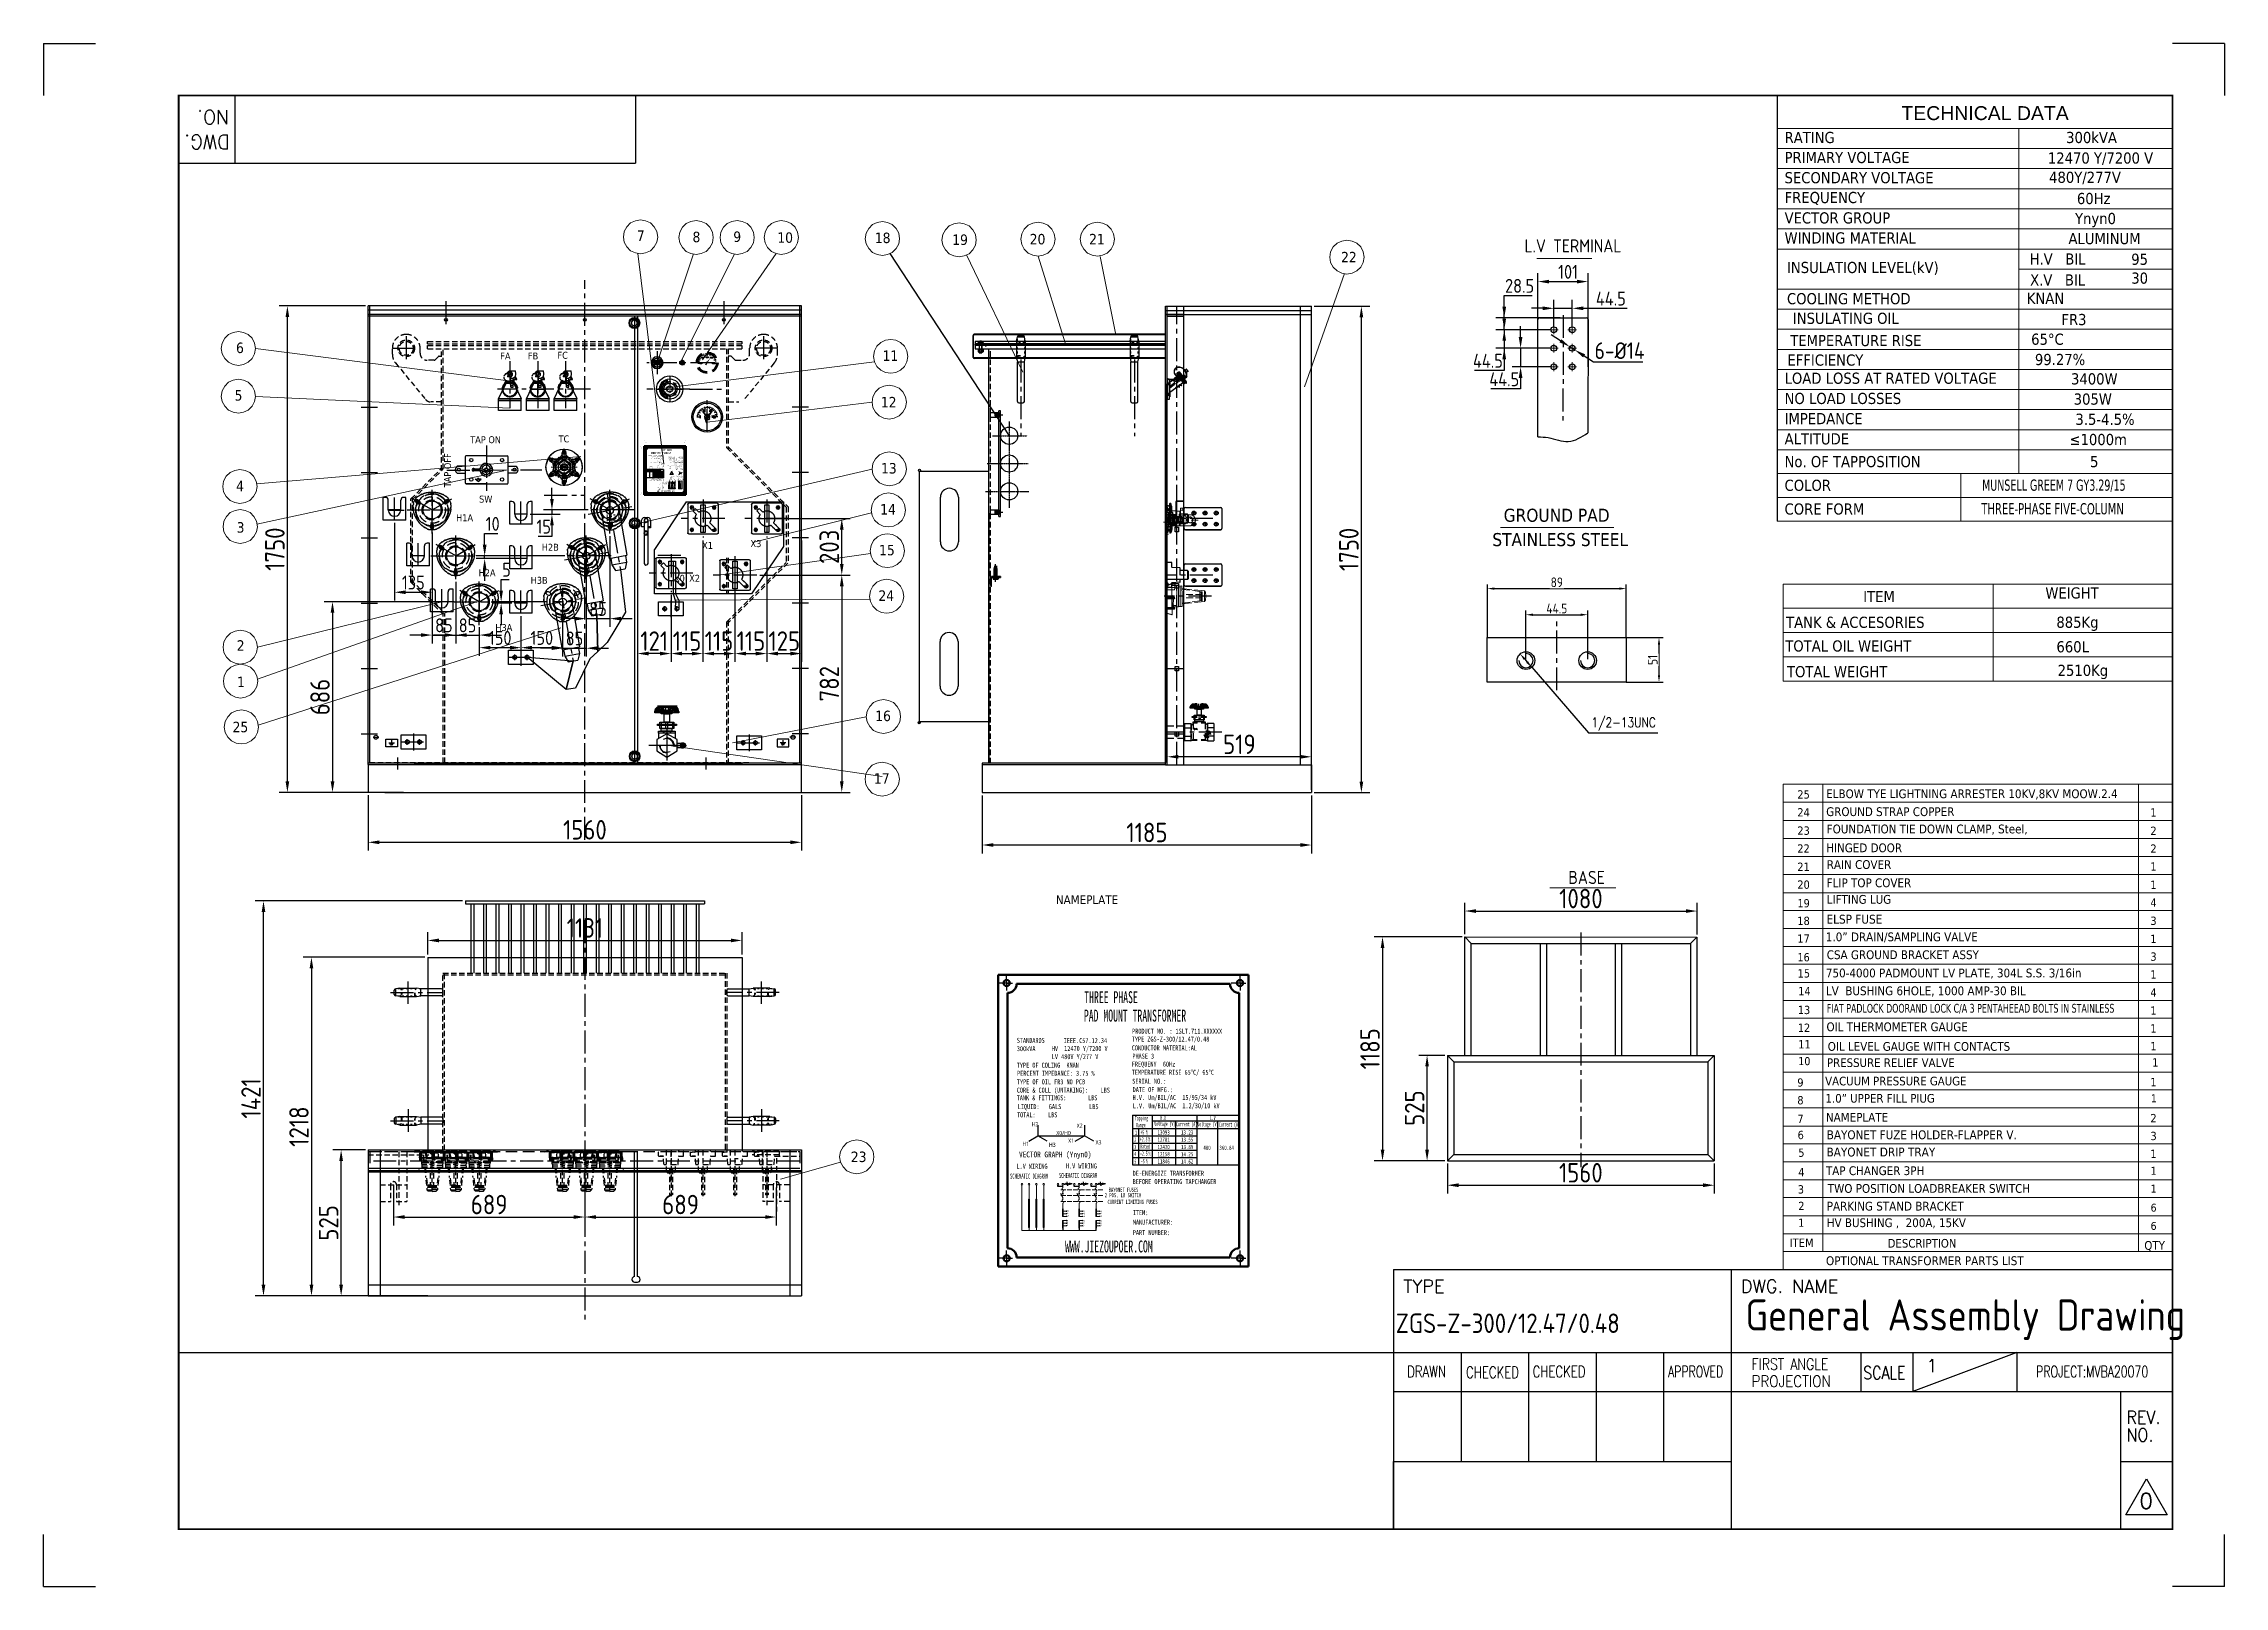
# Model space of a CAD drawing. Header units: millimetres. Extents: x 116956 to 138384, y -169944 to -162492.
# Drawn here: x 116956 to 124805, y -169944 to -164394 of the extents above; entities that cross this region are included whole.
import ezdxf
from ezdxf.enums import TextEntityAlignment as Align

# ---------------------------------------------------------------- set-up
doc = ezdxf.new("R2010")
doc.units = ezdxf.units.MM
doc.header["$LTSCALE"] = 13
for name, pattern in [('2 虚线', [5.75, 4.5, -1.25]), ('ACAD_ISO03W100', [1.18, 0.47, -0.71]), ('ACAD_ISO04W100', [30, 24, -3, 0, -3]), ('CENTER', [50.8, 31.75, -6.35, 6.35, -6.35]), ('CENTER2', [1.125, 0.75, -0.125, 0.125, -0.125]), ('CENTERX2', [101.6, 63.5, -12.7, 12.7, -12.7]), ('DASHED', [0.75, 0.5, -0.25]), ('HIDDEN', [9.525, 6.35, -3.175]), ('点画线', [18, 12, -2, 2, -2])]:
    doc.linetypes.add(name, pattern=pattern)
doc.layers.get('0').update_dxf_attribs({"color": 1, "linetype": 'CENTER'})
for name, color, linetype in [('01', 7, 'Continuous'), ('1', 4, 'Continuous'), ('10', 1, 'Continuous'), ('1轮廓实线层', 7, 'Continuous'), ('2', 3, 'Continuous'), ('2细线层', 4, 'Continuous'), ('3中心线层', 1, 'CENTER'), ('4', 2, 'HIDDEN'), ('4虚线层', 6, 'DASHED'), ('5剖面线层', 2, 'Continuous'), ('6文字层', 3, 'Continuous'), ('C00-00-00', 7, 'Continuous'), ('CORE', 5, 'Continuous'), ('HYJ1', 6, 'ACAD_ISO04W100'), ('HYJ3', 4, 'Continuous'), ('´ÖÊµÏß', 7, 'Continuous'), ('µã»®Ïß', 7, 'Continuous'), ('Ï¸ÊµÏß', 7, 'Continuous'), ('Ï¸Ïß', 7, 'Continuous'), ('中心线', 1, 'CENTER2'), ('器身绝缘0', 4, 'Continuous'), ('粗实线', 4, 'Continuous'), ('细实线', 2, 'Continuous'), ('虚线', 6, 'HIDDEN'), ('铁心虚线', 1, 'DASHED')]:
    doc.layers.add(name, color=color, linetype=linetype)
for name, color, linetype, lineweight in [('2-0.13', 3, 'Continuous', 13), ('标注、文本', 3, 'Continuous', 25), ('铁心', 3, 'Continuous', 0)]:
    doc.layers.add(name, color=color, linetype=linetype, lineweight=lineweight)
doc.layers.add('paper', color=254, linetype='Continuous', plot=False)
doc.layers.add('中心线层', color=1, linetype='点画线', lineweight=18, true_color=0xff0000)
doc.styles.add('11', font='')
doc.styles.add('Note Text (ANSI)', font='arial.ttf')
doc.styles.add('PDF Arial', font='arial.ttf')
doc.styles.add('ROMANS', font='romans.shx', dxfattribs={"bigfont": 'whgtxt.shx'})
doc.styles.get("Standard").update_dxf_attribs({"font": 'gbenor.shx', "bigfont": 'gbcbig.shx'})
doc.styles.add('Tahoma$001', font='tahoma.ttf', dxfattribs={"height": 2.159784})
doc.styles.add('Tahoma_txtstyle_28.05_0_0', font='tahoma.ttf')
doc.styles.add('Tahoma_txtstyle_28.49_0_0', font='tahoma.ttf')
doc.styles.add('Tahoma_txtstyle_28.73_0_0', font='tahoma.ttf')
doc.styles.add('Tahoma_txtstyle_28.76_0_0', font='tahoma.ttf')
doc.styles.add('Tahoma_txtstyle_28.82_0_0', font='tahoma.ttf')
doc.styles.add('Tahoma_txtstyle_28.87_0_0', font='tahoma.ttf')
doc.styles.add('Tahoma_txtstyle_28.88_0_0', font='tahoma.ttf')
doc.styles.add('Tahoma_txtstyle_30.00_0_0', font='tahoma.ttf')
doc.styles.add('Tahoma_txtstyle_30.40_0_0', font='tahoma.ttf')
doc.styles.add('Tahoma_txtstyle_30.54_0_0', font='tahoma.ttf')
doc.styles.add('宋体', font='', dxfattribs={"width": 0.6})
doc.styles.get('11').set_extended_font_data('FangSong_GB2312')
doc.styles.get('宋体').set_extended_font_data('Microsoft YaHei')
doc.dimstyles.new('1$0', dxfattribs={"dimtxt": 3.5, "dimasz": 2.5, "dimexe": 1.5, "dimexo": 0, "dimgap": 0.5, "dimtad": 1, "dimtoh": 1, "dimdec": 1, "dimtxsty": 'Standard', "dimcen": 2.5, "dimclrd": 3, "dimclre": 3, "dimclrt": 3, "dimadec": 1, "dimazin": 0, "dimtfac": 1, "dimtdec": 1, "dimtmove": 0, "dimatfit": 2, "dimfxl": 1.5, "dimarcsym": 0})
doc.dimstyles.new('1-15', dxfattribs={"dimscale": 20, "dimtxt": 3.5, "dimasz": 2, "dimexe": 1.5, "dimexo": 0.5, "dimgap": 0.5, "dimtad": 1, "dimtoh": 1, "dimdec": 1, "dimdsep": 46, "dimtxsty": 'Standard', "dimcen": 2.5, "dimclrd": 3, "dimclre": 3, "dimclrt": 3, "dimadec": 0, "dimazin": 2, "dimtfac": 1, "dimtdec": 1, "dimtmove": 0, "dimatfit": 2, "dimfxl": 1, "dimarcsym": 0})
doc.dimstyles.new('丁晓菲', dxfattribs={"dimscale": 10, "dimtxt": 3.5, "dimasz": 2.5, "dimexe": 1.5, "dimexo": 0, "dimgap": 0.5, "dimtad": 1, "dimtoh": 1, "dimtxsty": 'Standard', "dimcen": 2.5, "dimclrd": 3, "dimclre": 3, "dimclrt": 2, "dimadec": 0, "dimazin": 0, "dimtfac": 1, "dimtmove": 0, "dimatfit": 2, "dimfxl": 1.5, "dimarcsym": 0})

msp = doc.modelspace()

# ---------------------------------------------------------------- texts
at = {"color": 4, "true_color": 0x00ffff}
msp.add_text('ZGS-Z-300/12.47/0.48', height=70, dxfattribs=at).set_placement((121822.562, -169032.159))
at = {"layer": '1', "color": 4}
msp.add_text('General Assembly Drawing', height=112.125, dxfattribs=at).set_placement((123081.017, -169023.328))
at = {"layer": '2', "style": 'ROMANS'}
for s, p in [('NO.', (117624.453, -164632.685)), ('DWG.', (117626.252, -164722.191))]:
    msp.add_text(s, height=50.4563, rotation=180, dxfattribs=at).set_placement(p)
at = {"layer": '2'}
for s, height, style, width, p in [('H2', 15, '宋体', 0.76, (120511.463, -168288.669)), ('H1', 15, '宋体', 0.76, (120478.568, -168359.225)), ('H3', 15, '宋体', 0.76, (120574.086, -168362.574)), ('X0/H0', 15, '宋体', 0.76, (120600.603, -168320.073)), ('X1', 15, '宋体', 0.76, (120643.259, -168347.756)), ('X2', 15, '宋体', 0.76, (120673.997, -168293.849)), ('X3', 15, '宋体', 0.76, (120741.873, -168353.831)), ('FIRST ANGLE', 41.1125, 'ROMANS', 0.8, (123103.024, -169164.838)), ('DRAWN', 41.1125, 'ROMANS', 0.75, (121863.268, -169191.61)), ('CHECKED', 41.1125, 'ROMANS', 0.75, (122075.385, -169194.215)), ('CHECKED', 41.1125, 'ROMANS', 0.75, (122315.006, -169191.61)), ('APPROVED', 41.1125, 'ROMANS', 0.7, (122802.103, -169191.61)), ('PROJECTION', 41.1125, 'ROMANS', 0.86, (123103.024, -169226.453)), ('SCALE', 46.7188, 'ROMANS', 0.8, (123504.711, -169198.715)), ('REV.', 46.7188, 'ROMANS', 0.9, (124452.074, -169358.601)), ('NO.', 46.7188, 'ROMANS', 0.9, (124452.074, -169422.312))]:
    msp.add_text(s, height=height, dxfattribs=dict(at, style=style, width=width)).set_placement(p)
at = {"layer": '2', "style": 'ROMANS'}
for s, height, p in [('TYPE', 46.7188, (121849.551, -168887.364)), ('DWG. NAME', 46.7188, (123064.239, -168887.364)), ('1', 46.719, (123731.874, -169173.121))]:
    msp.add_text(s, height=height, dxfattribs=at).set_placement(p)
at = {"layer": '2', "color": 3, "true_color": 0x00ff00, "style": 'ROMANS', "width": 0.7}
msp.add_text('PROJECT:MVBA20070', height=41.1125, dxfattribs=at).set_placement((124127.028, -169191.61))
at = {"layer": '2', "color": 4, "style": 'ROMANS'}
msp.add_text('0', height=56.062, dxfattribs=at).set_placement((124499.162, -169664.347))
at = {"layer": '2-0.13', "style": '11'}
for s, height, width, p in [('PRODUCT NO. : 1SLT.711.XXXXXX', 18, 0.76, (120873.371, -167955.275)), ('300kVA', 18, 0.76, (120458.457, -168018.28)), ('STANDARDS', 18, 0.76, (120458.398, -167988.522)), ('HV  12470 Y/7200 V', 18, 0.76, (120584.387, -168017.632)), ('LV 480V Y/277 V', 18, 0.76, (120584.387, -168046.893)), ('IEEE.C57.12.34', 18, 0.76, (120626.999, -167989.068)), ('TYPE ZGS-Z-300/12.47/0.48', 18, 0.76, (120872.313, -167983.789)), ('CONDUCTOR MATERIAL:AL', 18, 0.76, (120872.313, -168015.529)), ('PHASE 3', 18, 0.76, (120874.435, -168045.119)), ('TYPE OF COLING  KNAN', 18, 0.76, (120458.398, -168077.736)), ('TYPE OF OIL FR3 NO PCB', 18, 0.76, (120458.617, -168137.629)), ('PERCENT IMPEDANCE: 3.75 %%%', 18, 0.76, (120459.368, -168106.795)), ('TEMPERATURE RISE 65°C/ 65°C', 18, 0.76, (120872.313, -168103.225)), ('FREQUENY  60Hz', 18, 0.76, (120872.313, -168073.771)), ('SERIAL NO.:', 18, 0.76, (120873.803, -168135.358)), ('TANK & FITTINGS:       LBS', 18, 0.76, (120458.002, -168195.088)), ('CORE & COLL (UNTAKING):    LBS', 18, 0.76, (120458.416, -168167.383)), ('H.V. Um/BIL/AC  15/95/34 kV', 18, 0.76, (120875.316, -168193.737)), ('DATE OF MFG.:', 18, 0.76, (120875.381, -168165.606)), ('TOTAL:    LBS', 18, 0.76, (120459.125, -168256.442)), ('LIQUID:   GALS         LBS', 18, 0.76, (120462.009, -168226.788)), ('L.V. Um/BIL/AC  1.2/30/10 kV', 18, 0.76, (120875.729, -168223.619)), ('Tapping ', 15.3349, 0.55, (120883.195, -168267.02)), ('Range', 15.3349, 0.55, (120887.47, -168292.049)), ('Voltage (V)', 15.33492, 0.55, (120953.17, -168287.455)), ('H.V', 15.3349, 0.55, (120974.774, -168266.323)), ('Current (A)', 15.33492, 0.55, (121031.777, -168288.36)), ('Voltage (V)', 15.33492, 0.55, (121108.24, -168288.819)), ('L.V', 15.3349, 0.55, (121153.141, -168266.323)), ('Current (A)', 15.33492, 0.55, (121185.199, -168289.536)), ('3', 15.335, 0.55, (120881.23, -168370.665)), ('2   ', 15.3349, 0.55, (120881.328, -168344.001)), ('1      ', 15.3349, 0.55, (120883.843, -168319.468)), ('+2.5', 15.3349, 0.55, (120901.19, -168343.005)), ('Rated', 15.3349, 0.55, (120902.632, -168368.934)), ('+5', 15.3349, 0.55, (120903.629, -168317.745)), ('%', 15.335, 0.55, (120923.258, -168317.745)), ('%', 15.335, 0.55, (120931.75, -168343.005)), ('13093', 15.3349, 0.7, (120965, -168318.24)), ('12781', 15.3349, 0.7, (120965, -168344.03)), ('12470', 15.3349, 0.7, (120965, -168370.442)), ('13.23', 15.3349, 0.7, (121049.604, -168318.24)), ('13.55', 15.3349, 0.7, (121049.604, -168344.03)), ('13.89', 15.3349, 0.7, (121049.604, -168370.442)), ('L.V WIRING ', 18, 0.76, (120457.286, -168441.092)), ('VECTOR GRAPH (Ynyn0)', 21, 0.76, (120466.511, -168400.336)), ('H.V WIRING ', 18, 0.76, (120635.252, -168440.308)), ('4', 15.335, 0.55, (120881.328, -168395.373)), ('5', 15.335, 0.55, (120881.9, -168423.202)), ('-2.5', 15.3349, 0.55, (120901.827, -168394.152)), ('-5', 15.3349, 0.55, (120904.903, -168421.6)), ('%', 15.335, 0.55, (120923.258, -168421.6)), ('%', 15.335, 0.55, (120932.67, -168394.152)), ('12158', 15.3349, 0.7, (120965, -168396.705)), ('11846', 15.3349, 0.7, (120965, -168422.785)), ('14.25', 15.3349, 0.7, (121049.604, -168396.705)), ('14.62', 15.3349, 0.7, (121049.604, -168422.785)), ('480', 15.3349, 0.7, (121129.849, -168373.261)), ('360.84', 15.3349, 0.7, (121187.467, -168373.261)), ('SCHEMATIC DIAGRAM ', 18, 0.55, (120434.291, -168476.745)), ('SCHEMATIC DIAGRAM ', 18, 0.55, (120610.142, -168474.592)), ('DE-ENERGIZE TRANSFORMER', 18, 0.76, (120875.357, -168466.704)), ('BEFORE OPERATING TAPCHANGER', 18, 0.76, (120875.357, -168496.585)), ('2 POS. LB SWITCH', 15, 0.67, (120774.89, -168543.799)), ('ITEM:', 18, 0.76, (120876.024, -168608.197)), ('MANUFACTURER:', 18, 0.76, (120876.024, -168642.666)), ('PART NUMBER:', 18, 0.76, (120876.024, -168680.134))]:
    msp.add_text(s, height=height, dxfattribs=dict(at, width=width)).set_placement(p)
at = {"layer": '2-0.13', "style": '11', "width": 0.67}
for s, p in [('BAYONET FUSES', (120895.884, -168524.431)), ('CURRENT LIMITING FUSES', (120965.204, -168567.9))]:
    msp.add_text(s, height=15, dxfattribs=at).set_placement(p, align=Align.RIGHT)
at = {"layer": '4', "color": 4, "style": '11', "width": 0.6}
for s, p in [('THREE PHASE ', (120701.08, -167845.522)), (' PAD MOUNT TRANSFORMER', (120682.279, -167911.776)), ('WWW.JIEZOUPOER.COM', (120632.163, -168742.394))]:
    msp.add_text(s, height=42.93778, dxfattribs=at).set_placement(p)
at = {"layer": '标注、文本', "style": 'Tahoma$001'}
for s, p in [('FA', (118599.119, -165529.886)), ('FB', (118698.746, -165529.76)), ('FC', (118805.144, -165527.236)), ('TAP ON', (118491.163, -165830.96)), ('TC', (118809.088, -165828.085)), ('SW ', (118523.074, -166044.659)), ('H1A', (118440.325, -166111.911)), ('H1B', (118979.909, -166111.911)), ('H2B', (118748.778, -166217.993)), ('X1', (119325.897, -166211.362)), ('X3', (119499.993, -166204.785)), ('H2A', (118521.346, -166309.782)), ('H3B', (118708.608, -166336.9)), ('X0', (119224.653, -166329.563)), ('X2', (119279.408, -166329.574)), ('H3A', (118581.565, -166506.849))]:
    msp.add_text(s, height=25, dxfattribs=at).set_placement(p)
msp.add_text('TAP OFF', height=25, rotation=90, dxfattribs=at).set_placement((118422.187, -165989.701))
at = {"layer": '铁心'}
for s, height, style, p in [('TECHNICAL DATA', 50.06987, 'PDF Arial', (123642.12, -164668.595)), ('RATING', 40.1901, 'Tahoma$001', (123221.7, -164751.202)), ('300kVA', 40.1901, 'Tahoma$001', (124235.1, -164751.202)), ('PRIMARY VOLTAGE', 40.19014, 'Tahoma$001', (123221.7, -164823.211)), ('12470 Y/7200 V', 40.19014, 'Tahoma$001', (124169.24, -164825.19)), ('SECONDARY VOLTAGE', 40.19014, 'Tahoma$001', (123221.7, -164895.906)), ('480Y/277V', 40.1901, 'Tahoma$001', (124173.735, -164894.476)), ('FREQUENCY', 40.1901, 'Tahoma$001', (123221.7, -164967.229)), ('60Hz', 40.1901, 'Tahoma$001', (124273.794, -164970.924)), ('VECTOR GROUP', 40.19014, 'Tahoma$001', (123221.7, -165040.61)), ('Ynyn0', 40.1901, 'Tahoma$001', (124267.045, -165042.731)), ('7', 37.589, 'Tahoma$001', (119090.875, -165103.424)), ('8', 37.589, 'Tahoma$001', (119291.259, -165107.84)), ('9', 37.589, 'Tahoma$001', (119437.962, -165106.91)), ('10', 37.5893, 'Tahoma$001', (119596.491, -165110.132)), ('18', 37.5893, 'Tahoma$001', (119947.413, -165111.124)), ('19', 37.5893, 'Tahoma$001', (120226.019, -165117.741)), ('20', 37.5893, 'Tahoma$001', (120504.818, -165115.709)), ('21', 37.5893, 'Tahoma$001', (120718.57, -165115.709)), ('WINDING MATERIAL', 40.19014, 'Tahoma$001', (123221.7, -165112.619)), ('ALUMINUM', 40.1901, 'Tahoma$001', (124243.452, -165114.939)), ('22', 37.5893, 'Tahoma$001', (121625.385, -165180.375)), ('INSULATION LEVEL(kV)', 40.19014, 'Tahoma$001', (123230.34, -165218.865)), ('95', 40.1901, 'Tahoma$001', (124469.357, -165189.27)), ('COOLING METHOD', 40.19014, 'Tahoma$001', (123230.34, -165331.174)), ('KNAN', 40.1901, 'Tahoma$001', (124093.598, -165330.223)), ('30', 40.1901, 'Tahoma$001', (124469.45, -165257.188)), ('6', 37.589, 'Tahoma$001', (117648.296, -165506.714)), ('11', 37.5893, 'Tahoma$001', (119974.967, -165535.026)), ('EFFICIENCY', 40.1901, 'Tahoma$001', (123231.896, -165552.03)), ('99.27%%%', 40.1901, 'Tahoma$001', (124122.737, -165549.934)), ('LOAD LOSS AT RATED VOLTAGE', 40.19014, 'Tahoma$001', (123221.7, -165617.367)), ('3400W', 40.1901, 'Tahoma$001', (124252.616, -165619.688)), ('5', 37.589, 'Tahoma$001', (117643.09, -165677.821)), ('12', 37.5893, 'Tahoma$001', (119968.978, -165702.132)), ('NO LOAD LOSSES', 40.19014, 'Tahoma$001', (123221.7, -165690.062)), ('305W', 40.1901, 'Tahoma$001', (124262.224, -165692.383)), ('IMPEDANCE', 40.1901, 'Tahoma$001', (123221.7, -165762.757)), ('3.5-4.5%%%', 40.1901, 'Tahoma$001', (124268.409, -165765.078)), ('ALTITUDE', 40.1901, 'Tahoma$001', (123221.7, -165835.452)), ('≤1000m', 40.1901, 'Tahoma$001', (124247.209, -165837.772)), ('13', 37.5893, 'Tahoma$001', (119969.631, -165940.047)), ('No. OF TAPPOSITION', 40.19014, 'Tahoma$001', (123221.639, -165917.3)), ('5', 40.19, 'Tahoma$001', (124321.195, -165917.3)), ('4', 37.589, 'Tahoma$001', (117648.823, -166003.677)), ('COLOR', 40.1901, 'Tahoma$001', (123221.639, -166002.595)), ('14', 37.5893, 'Tahoma$001', (119966.547, -166087.791)), ('GROUND PAD  ', 46.95689, 'Tahoma$001', (122210.671, -166113.716)), ('3', 37.589, 'Tahoma$001', (117650.581, -166152.726)), ('STAINLESS STEEL ', 46.95689, 'Tahoma$001', (122169.886, -166201.238)), ('15', 37.5893, 'Tahoma$001', (119962.793, -166234.289)), ('24', 37.5893, 'Tahoma$001', (119960.342, -166398.19)), ('2', 37.589, 'Tahoma$001', (117650.902, -166577.572)), ('1', 37.589, 'Tahoma$001', (117651.855, -166708.605)), ('25', 37.5893, 'Tahoma$001', (117635.871, -166870.773)), ('16', 37.5893, 'Tahoma$001', (119948.904, -166830.894)), ('17', 37.5893, 'Tahoma$001', (119944.255, -167056.077)), ('ELBOW TYE LIGHTNING ARRESTER 10KV,8KV MOOW.2.4', 31.56081, 'Tahoma$001', (123371.488, -167108.035)), ('GROUND STRAP COPPER', 31.56081, 'Tahoma$001', (123371.488, -167172.43)), ('1', 29.834, 'Tahoma$001', (124538.285, -167174.316)), ('FOUNDATION TIE DOWN CLAMP, Steel, ', 31.5647, 'Tahoma$001', (123373.446, -167234.732)), ('2', 29.834, 'Tahoma$001', (124538.285, -167240.314)), ('HINGED DOOR', 31.56081, 'Tahoma$001', (123371.488, -167302.554)), ('RAIN COVER', 31.5647, 'Tahoma$001', (123373.446, -167362.719)), ('2', 29.834, 'Tahoma$001', (124538.285, -167304.441)), ('FLIP TOP COVER', 31.5647, 'Tahoma$001', (123373.446, -167428.45)), ('1', 29.834, 'Tahoma$001', (124538.285, -167368.835)), ('1', 29.834, 'Tahoma$001', (124538.285, -167434.566)), ('NAMEPLATE', 31.5734, 'Tahoma$001', (120599.018, -167489.154)), ('4', 29.834, 'Tahoma$001', (124538.285, -167498.693)), ('ELSP FUSE', 32.0385, 'Tahoma$001', (123372.553, -167559.552)), ('3', 29.834, 'Tahoma$001', (124538.285, -167564.156)), ('1.0” DRAIN/SAMPLING VALVE', 31.57344, 'Tahoma$001', (123370.29, -167622.917)), ('1', 29.834, 'Tahoma$001', (124538.16, -167629.342)), ('750-4000 PADMOUNT LV PLATE, 304L S.S. 3/16in', 31.57344, 'Tahoma$001', (123370.416, -167752.785)), ('3', 29.834, 'Tahoma$001', (124538.285, -167692.945)), ('1', 29.834, 'Tahoma$001', (124538.285, -167757.339)), ('LV  BUSHING 6HOLE, 1000 AMP-30 BIL', 31.57344, 'Tahoma$001', (123370.416, -167816.912)), ('4', 29.834, 'Tahoma$001', (124538.285, -167821.733)), ('1', 29.834, 'Tahoma$001', (124538.285, -167887.197)), ('OIL THERMOMETER GAUGE ', 31.60639, 'Tahoma_txtstyle_30.54_0_0', (123372.484, -167946.413)), ('1', 29.834, 'Tahoma$001', (124538.285, -167951.324)), ('OIL LEVEL GAUGE WITH CONTACTS ', 31.4681, 'Tahoma_txtstyle_30.40_0_0', (123376.97, -168016.914)), ('1', 29.834, 'Tahoma$001', (124538.285, -168015.451)), ('VACUUM PRESSURE GAUGE', 31.05, 'Tahoma_txtstyle_30.00_0_0', (123367.705, -168141.299)), ('PRESSURE RELIEF VALVE ', 31.12566, 'Tahoma$001', (123374.137, -168075.191)), ('1', 29.834, 'Tahoma$001', (124538.285, -168144.24)), ('1', 29.834, 'Tahoma$001', (124544.718, -168073.62)), ('1.0” UPPER FILL PIUG ', 31.12566, 'Tahoma$001', (123368.821, -168203.486)), ('NAMEPLATE', 31.5734, 'Tahoma$001', (123370.416, -168271.814)), ('2', 29.834, 'Tahoma$001', (124538.285, -168274.097)), ('BAYONET FUZE HOLDER-FLAPPER V.', 31.78814, 'Tahoma$001', (123373.464, -168334.96)), ('3', 29.834, 'Tahoma$001', (124538.662, -168338.232)), ('23', 37.5893, 'Tahoma$001', (119861.17, -168417.151)), ('TAP CHANGER 3PH', 31.57344, 'Tahoma$001', (123370.416, -168464.062)), ('BAYONET DRIP TRAY', 32.03849, 'Tahoma$001', (123372.499, -168397.106)), ('1', 29.834, 'Tahoma$001', (124538.231, -168402.512)), ('TWO POSITION LOADBREAKER SWITCH', 31.57344, 'Tahoma$001', (123377.076, -168527.902)), ('1', 28.519, 'Tahoma$001', (124539.052, -168462.86)), ('1', 28.519, 'Tahoma$001', (124539.052, -168527.255)), ('PARKING STAND BRACKET', 31.63108, 'Tahoma$001', (123373.446, -168591.628)), ('6', 28.425, 'Tahoma$001', (124539.072, -168595.551)), ('HV BUSHING ,  200A, 15KV', 31.4681, 'Tahoma_txtstyle_30.40_0_0', (123373.622, -168651.214)), ('6', 28.425, 'Tahoma$001', (124539.072, -168661.281)), ('ITEM', 30.5228, 'Tahoma$001', (123239.92, -168722.852)), ('DESCRIPTION', 31.04142, 'Tahoma$001', (123592.456, -168724.99)), ('QTY', 31.3296, 'Tahoma$001', (124516.434, -168732.739)), ('OPTIONAL TRANSFORMER PARTS LIST', 31.79267, 'Tahoma$001', (123370.772, -168788.048))]:
    msp.add_text(s, height=height, dxfattribs=dict(at, style=style)).set_placement(p)
for s, height, p in [('L.V TERMINAL', 47.24914, (122285.891, -165144.777)), ('BASE', 47.2491, (122443.534, -167416.972))]:
    msp.add_text(s, height=height, dxfattribs=at).set_placement(p)
at = {"layer": '铁心', "style": 'Tahoma$001'}
for s, height, p in [('H.V   BIL', 40.1901, (124204.107, -165168.412)), ('X.V   BIL', 40.1901, (124204.422, -165243.707)), ('INSULATING OIL', 40.19014, (123442.034, -165381.703)), ('FR3', 40.1901, (124263.176, -165386.193)), ('TEMPERATURE RISE ', 40.19014, (123485.724, -165461.65))]:
    msp.add_text(s, height=height, dxfattribs=at).set_placement(p, align=Align.MIDDLE)
msp.add_text('65%%DC', height=40.1901, dxfattribs=at).set_placement((124109.239, -165456.962), align=Align.MIDDLE_LEFT)
at = {"layer": '铁心', "color": 3, "true_color": 0x00ff00, "style": 'Tahoma$001'}
for s, height, width, p in [('MUNSELL GREEM 7 GY3.29/15', 40.19014, 0.72, (123932.694, -166001.986)), ('FIAT PADLOCK DOORAND LOCK C/A 3 PENTAHEEAD BOLTS IN STAINLESS', 31.5647, 0.76, (123373.446, -167879.744))]:
    msp.add_text(s, height=height, dxfattribs=dict(at, width=width)).set_placement(p)
at = {"layer": '铁心', "color": 3, "true_color": 0x00ff00}
for s, height, style, p in [('CORE FORM', 40.1901, 'Tahoma$001', (123221.639, -166087.89)), ('ITEM', 40.1901, 'Tahoma$001', (123504.674, -166402.787)), ('TANK & ACCESORIES', 40.19014, 'Tahoma$001', (123227.19, -166495.417)), ('885Kg', 40.1901, 'Tahoma$001', (124199.902, -166495.206)), ('TOTAL OIL WEIGHT', 40.19014, 'Tahoma$001', (123224.115, -166580.57)), ('660L', 40.1901, 'Tahoma$001', (124200.155, -166583.502)), ('2510Kg', 40.1901, 'Tahoma$001', (124204.295, -166668.31)), ('TOTAL WEIGHT', 40.19014, 'Tahoma$001', (123230.266, -166673.027)), ('25', 29.8816, 'Tahoma_txtstyle_28.87_0_0', (123267.575, -167109.63)), ('24', 29.8816, 'Tahoma_txtstyle_28.87_0_0', (123267.575, -167174.024)), ('23', 29.8816, 'Tahoma_txtstyle_28.87_0_0', (123267.575, -167239.754)), ('22', 29.8816, 'Tahoma_txtstyle_28.87_0_0', (123267.575, -167304.149)), ('21', 29.8816, 'Tahoma_txtstyle_28.87_0_0', (123267.575, -167369.879)), ('20', 29.8816, 'Tahoma_txtstyle_28.87_0_0', (123267.575, -167434.006)), ('19', 29.4865, 'Tahoma_txtstyle_28.49_0_0', (123268.014, -167500.813)), ('LIFTING LUG', 31.5286, 'Tahoma$001', (123373.446, -167487.916)), ('18', 29.8816, 'Tahoma_txtstyle_28.87_0_0', (123267.575, -167564.446)), ('17', 29.8816, 'Tahoma_txtstyle_28.87_0_0', (123267.575, -167628.258)), ('16', 29.4865, 'Tahoma_txtstyle_28.49_0_0', (123268.014, -167695.065)), ('15', 29.8337, 'Tahoma_txtstyle_28.82_0_0', (123268.603, -167753.284)), ('CSA GROUND BRACKET ASSY', 31.5647, 'Tahoma$001', (123373.446, -167687.096)), ('14', 29.7635, 'Tahoma_txtstyle_28.76_0_0', (123270.982, -167816.837)), ('13', 29.7327, 'Tahoma_txtstyle_28.73_0_0', (123269.3, -167884.807)), ('12', 29.7327, 'Tahoma_txtstyle_28.73_0_0', (123269.3, -167948.934)), ('10', 29.0275, 'Tahoma_txtstyle_28.05_0_0', (123270.982, -168068.621)), ('11', 29.8337, 'Tahoma_txtstyle_28.82_0_0', (123270.982, -168008.522)), ('9', 29.882, 'Tahoma_txtstyle_28.87_0_0', (123267.575, -168145.866)), ('8', 29.882, 'Tahoma_txtstyle_28.87_0_0', (123267.575, -168209.678)), ('1', 28.425, 'Tahoma$001', (124540.188, -168202.26)), ('7', 29.487, 'Tahoma_txtstyle_28.49_0_0', (123268.014, -168276.485)), ('6', 29.834, 'Tahoma_txtstyle_28.82_0_0', (123268.603, -168334.704)), ('5', 29.764, 'Tahoma_txtstyle_28.76_0_0', (123270.982, -168398.256)), ('3', 29.733, 'Tahoma_txtstyle_28.73_0_0', (123269.3, -168530.353)), ('4', 29.893, 'Tahoma_txtstyle_28.88_0_0', (123270.982, -168468.208)), ('2', 29.834, 'Tahoma_txtstyle_28.82_0_0', (123270.982, -168589.941)), ('1', 29.027, 'Tahoma_txtstyle_28.05_0_0', (123270.982, -168650.04))]:
    msp.add_text(s, height=height, dxfattribs=dict(at, style=style)).set_placement(p)
at = {"layer": '铁心'}
for s, height, style, width, p in [('THREE-PHASE FIVE-COLUMN', 40.19014, 'Tahoma$001', 0.76, (123929.607, -166086.936)), ('6', 7.514, '11', 0.55, (120640.706, -168596.565)), ('6', 7.514, '11', 0.55, (120699.11, -168596.565)), ('6', 7.514, '11', 0.55, (120760.458, -168596.565)), ('5', 7.514, '11', 0.55, (120639.689, -168641.953)), ('7', 7.514, '11', 0.55, (120639.831, -168650.789)), ('3', 7.514, '11', 0.55, (120639.973, -168632.46)), ('4', 7.514, '11', 0.55, (120640.409, -168606.028)), ('2', 7.514, '11', 0.55, (120640.788, -168615.002)), ('5', 7.514, '11', 0.55, (120698.092, -168641.953)), ('7', 7.514, '11', 0.55, (120698.234, -168650.789)), ('3', 7.514, '11', 0.55, (120698.377, -168632.46)), ('4', 7.514, '11', 0.55, (120698.813, -168606.028)), ('2', 7.514, '11', 0.55, (120699.191, -168615.002)), ('5', 7.514, '11', 0.55, (120759.44, -168641.953)), ('7', 7.514, '11', 0.55, (120759.583, -168650.789)), ('3', 7.514, '11', 0.55, (120759.725, -168632.46)), ('4', 7.514, '11', 0.55, (120760.161, -168606.028)), ('2', 7.514, '11', 0.55, (120760.539, -168615.002))]:
    msp.add_text(s, height=height, dxfattribs=dict(at, style=style, width=width)).set_placement(p)
at = {"layer": '铁心', "color": 3, "true_color": 0x00ff00, "insert": (124160.338, -166349.685), "char_height": 40.1901, "width": 467.33137, "attachment_point": 1, "style": 'Tahoma$001'}
msp.add_mtext('WEIGHT', dxfattribs=at)

# ---------------------------------------------------------------- blocks, each defined once
blk = doc.blocks.new('A$C611D0E0A')
at = {"layer": '粗实线', "lineweight": 30}
h = blk.add_hatch(color=256, dxfattribs=at)
h.dxf.hatch_style = 2
h.paths.add_polyline_path([(0.38, 1.19), (0.68, 1.19), (0.68, 1.35), (0.38, 1.35)])
h = blk.add_hatch(color=256, dxfattribs=at)
h.dxf.hatch_style = 2
h.paths.add_polyline_path([(0.42, 1.65), (0.47, 1.65), (0.47, 1.61)])
h = blk.add_hatch(color=256, dxfattribs=at)
h.dxf.hatch_style = 2
h.paths.add_polyline_path([(0.59, 1.99), (0.63, 1.99), (0.63, 1.95)])
h = blk.add_hatch(color=256, dxfattribs=at)
h.dxf.hatch_style = 2
h.paths.add_polyline_path([(0.63, 1.86), (0.89, 1.86), (0.89, 1.99), (0.63, 1.99)])
h = blk.add_hatch(color=256, dxfattribs=at)
h.dxf.hatch_style = 2
h.paths.add_polyline_path([(0.93, 2.2), (0.93, 2.16), (0.97, 2.16)])
h = blk.add_hatch(color=256, dxfattribs=at)
h.dxf.hatch_style = 2
h.paths.add_polyline_path([(0.93, 1.9), (1.14, 1.48), (1.27, 1.48)])
h = blk.add_hatch(color=256, dxfattribs=at)
h.dxf.hatch_style = 2
h.paths.add_polyline_path([(1.14, 1.48), (1.19, 1.44), (1.4, 1.44)])
h = blk.add_hatch(color=256, dxfattribs=at)
h.dxf.hatch_style = 2
h.paths.add_polyline_path([(1.14, 1.48), (1.27, 1.48), (1.4, 1.44)])
h = blk.add_hatch(color=256, dxfattribs=at)
h.dxf.hatch_style = 2
h.paths.add_polyline_path([(1.19, 1.35), (1.14, 1.31), (1.44, 1.31)])
h = blk.add_hatch(color=256, dxfattribs=at)
h.dxf.hatch_style = 2
h.paths.add_polyline_path([(1.14, 1.31), (1.19, 1.27), (1.44, 1.27)])
h = blk.add_hatch(color=256, dxfattribs=at)
h.dxf.hatch_style = 2
h.paths.add_polyline_path([(1.14, 1.31), (1.44, 1.31), (1.44, 1.27)])
h = blk.add_hatch(color=256, dxfattribs=at)
h.dxf.hatch_style = 2
h.paths.add_polyline_path([(1.19, 1.9), (1.44, 1.9), (1.44, 2.03), (1.19, 2.03)])
h = blk.add_hatch(color=256, dxfattribs=at)
h.dxf.hatch_style = 2
h.paths.add_polyline_path([(1.19, 1.44), (1.19, 1.4), (1.4, 1.4)])
h = blk.add_hatch(color=256, dxfattribs=at)
h.dxf.hatch_style = 2
h.paths.add_polyline_path([(1.19, 1.44), (1.4, 1.44), (1.4, 1.4)])
h = blk.add_hatch(color=256, dxfattribs=at)
h.dxf.hatch_style = 2
h.paths.add_polyline_path([(1.19, 1.4), (1.19, 1.35), (1.44, 1.35)])
h = blk.add_hatch(color=256, dxfattribs=at)
h.dxf.hatch_style = 2
h.paths.add_polyline_path([(1.19, 1.4), (1.4, 1.4), (1.44, 1.35)])
h = blk.add_hatch(color=256, dxfattribs=at)
h.dxf.hatch_style = 2
h.paths.add_polyline_path([(1.19, 1.35), (1.44, 1.35), (1.44, 1.31)])
h = blk.add_hatch(color=256, dxfattribs=at)
h.dxf.hatch_style = 2
h.paths.add_polyline_path([(1.19, 1.27), (1.23, 1.23), (1.48, 1.23)])
h = blk.add_hatch(color=256, dxfattribs=at)
h.dxf.hatch_style = 2
h.paths.add_polyline_path([(1.19, 1.27), (1.44, 1.27), (1.48, 1.23)])
h = blk.add_hatch(color=256, dxfattribs=at)
h.dxf.hatch_style = 2
h.paths.add_polyline_path([(1.23, 1.23), (1.31, 1.19), (1.48, 1.19)])
h = blk.add_hatch(color=256, dxfattribs=at)
h.dxf.hatch_style = 2
h.paths.add_polyline_path([(1.23, 1.23), (1.48, 1.23), (1.48, 1.19)])
h = blk.add_hatch(color=256, dxfattribs=at)
h.dxf.hatch_style = 2
h.paths.add_polyline_path([(1.31, 1.19), (1.35, 1.1), (1.57, 1.1)])
h = blk.add_hatch(color=256, dxfattribs=at)
h.dxf.hatch_style = 2
h.paths.add_polyline_path([(1.31, 1.19), (1.48, 1.19), (1.57, 1.1)])
h = blk.add_hatch(color=256, dxfattribs=at)
h.dxf.hatch_style = 2
h.paths.add_polyline_path([(1.35, 1.1), (1.57, 1.1), (1.4, 0.97)])
h = blk.add_hatch(color=256, dxfattribs=at)
h.dxf.hatch_style = 2
h.paths.add_polyline_path([(1.69, 2.2), (1.65, 2.16), (1.69, 2.16)])
h = blk.add_hatch(color=256, dxfattribs=at)
h.dxf.hatch_style = 2
h.paths.add_polyline_path([(1.74, 1.86), (1.95, 1.86), (1.95, 1.99), (1.74, 1.99)])
h = blk.add_hatch(color=256, dxfattribs=at)
h.dxf.hatch_style = 2
h.paths.add_polyline_path([(1.99, 1.99), (1.95, 1.95), (1.99, 1.95)])
h = blk.add_hatch(color=256, dxfattribs=at)
h.dxf.hatch_style = 2
h.paths.add_polyline_path([(1.95, 1.19), (2.2, 1.19), (2.2, 1.35), (1.95, 1.35)])
h = blk.add_hatch(color=256, dxfattribs=at)
h.dxf.hatch_style = 2
h.paths.add_polyline_path([(1.99, 1.99), (2.03, 1.99), (1.99, 1.95)])
h = blk.add_hatch(color=256, dxfattribs=at)
h.dxf.hatch_style = 2
h.paths.add_polyline_path([(2.16, 1.65), (2.2, 1.65), (2.16, 1.61)])
for points in [[(1.31, 2.62), (0.89, 2.54), (0.55, 2.37), (0.25, 2.07), (0.21, 1.95)], [(0, 1.31), (0.08, 0.93), (0.25, 0.55), (0.55, 0.25), (0.68, 0.21)], [(0.08, 1.31), (0.17, 0.85), (0.42, 0.47), (0.72, 0.3)], [(0.17, 1.31), (0.25, 0.89), (0.51, 0.51), (0.76, 0.38)], [(1.31, 2.54), (0.85, 2.46), (0.42, 2.2), (0.25, 1.9)], [(1.31, 2.46), (0.89, 2.37), (0.51, 2.12), (0.34, 1.86)], [(1.31, 0.21), (1.74, 0.3), (2.12, 0.51), (2.24, 0.76)], [(1.31, 0.08), (1.78, 0.17), (2.16, 0.47), (2.33, 0.72)], [(1.31, 0), (1.69, 0.08), (2.07, 0.25), (2.37, 0.55), (2.41, 0.68)], [(2.41, 1.31), (2.33, 1.74), (2.12, 2.12), (1.86, 2.29)], [(2.54, 1.31), (2.46, 1.78), (2.16, 2.2), (1.9, 2.37)], [(2.62, 1.31), (2.54, 1.74), (2.37, 2.07), (2.07, 2.37), (1.95, 2.41)], [(2.54, 1.31), (2.54, 1.35)], [(2.62, 1.31), (2.62, 1.35)]]:
    blk.add_lwpolyline(points, dxfattribs=at)
for points in [[(0.34, 1.27), (0.38, 1.27)], [(0.38, 1.65), (0.47, 1.61), (0.47, 1.65), (0.42, 1.65)], [(0.38, 1.19), (0.68, 1.19), (0.68, 1.35), (0.38, 1.35)], [(0.59, 1.99), (0.63, 1.95)], [(0.63, 1.86), (0.89, 1.86), (0.89, 1.99), (0.63, 1.99)], [(0.93, 2.2), (0.97, 2.16), (0.93, 2.16)], [(1.19, 1.9), (1.44, 1.9), (1.44, 2.03), (1.19, 2.03)], [(1.4, 2.33), (1.23, 2.33)], [(1.31, 2.24), (1.31, 2.2), (1.31, 2.16), (1.35, 2.16), (1.35, 2.2), (1.35, 2.24)], [(1.69, 2.2), (1.69, 2.16), (1.65, 2.16)], [(1.69, 2.2), (1.65, 2.16), (1.69, 2.16)], [(1.74, 1.86), (1.95, 1.86), (1.95, 1.99), (1.74, 1.99)], [(2.03, 1.99), (1.99, 1.95), (1.95, 1.95), (1.99, 1.99)], [(1.99, 1.99), (1.95, 1.95), (1.99, 1.95), (2.03, 1.99)], [(1.95, 1.19), (2.2, 1.19), (2.2, 1.35), (1.95, 1.35)], [(2.2, 1.65), (2.16, 1.61), (2.16, 1.65)], [(2.2, 1.65), (2.16, 1.61), (2.16, 1.65)], [(2.29, 1.27), (2.2, 1.27)], [(2.29, 1.27), (2.2, 1.27)]]:
    blk.add_lwpolyline(points, close=True, dxfattribs=at)
for points in [[(0.17, 1.27), (0.17, 1.27), (0.34, 1.27), (0.34, 1.27)], [(0.21, 1.48), (0.21, 1.48), (0.34, 1.48), (0.34, 1.48)], [(0.25, 1.69), (0.25, 1.69), (0.38, 1.65), (0.38, 1.65)], [(0.34, 1.9), (0.34, 1.9), (0.47, 1.82), (0.47, 1.82)], [(0.51, 2.07), (0.51, 2.07), (0.59, 1.99), (0.59, 1.99)], [(0.68, 2.24), (0.68, 2.24), (0.76, 2.12), (0.76, 2.12)], [(0.85, 2.37), (0.85, 2.37), (0.93, 2.2), (0.93, 2.2)], [(1.1, 2.41), (1.1, 2.41), (1.1, 2.24), (1.1, 2.24)], [(1.31, 2.46), (1.31, 2.46), (1.31, 2.29), (1.31, 2.29)], [(1.52, 2.41), (1.52, 2.41), (1.48, 2.24), (1.48, 2.24)], [(1.74, 2.37), (1.74, 2.37), (1.69, 2.2), (1.69, 2.2)], [(1.95, 2.24), (1.95, 2.24), (1.86, 2.12), (1.86, 2.12)], [(2.12, 2.07), (2.12, 2.07), (1.99, 1.99), (1.99, 1.99)], [(2.24, 1.9), (2.24, 1.9), (2.12, 1.82), (2.12, 1.82)], [(2.37, 1.69), (2.37, 1.69), (2.2, 1.65), (2.2, 1.65)], [(2.41, 1.48), (2.41, 1.48), (2.24, 1.48), (2.24, 1.48)], [(2.41, 1.27), (2.41, 1.27), (2.29, 1.27), (2.29, 1.27)], [(2.41, 1.31), (2.41, 1.31), (2.41, 1.35), (2.41, 1.35)]]:
    blk.add_open_spline(points, degree=3, dxfattribs=at)
blk = doc.blocks.new('A$C588303E3')
at = {"layer": '粗实线', "lineweight": 30}
for points in [[(0, 5.7), (0.6, 2.5), (2.5, 0.6), (5.7, 0), (8.3, 0.6)], [(0, 5.7), (0.6, 2.5), (3.2, 0.6), (5.7, 0), (8.3, 0.6)], [(0.6, 8.3), (5.7, 11.4)], [(10.8, 2.5), (5.7, 0), (0.6, 2.5)], [(11.4, 5.7), (10.8, 8.3), (8.3, 10.2), (5.7, 11.4), (2.5, 10.2)], [(8.9, 6.3), (7.6, 8.3), (5.1, 8.9), (3.2, 7.6), (2.5, 5.1), (3.8, 3.2), (6.3, 2.5)], [(10.8, 5.7), (10.2, 8.3), (8.3, 10.2), (5.7, 10.8), (3.2, 10.2)], [(10.8, 2.5), (10.8, 8.3), (5.7, 11.4)], [(10.8, 5.7), (10.8, 6.3)]]:
    blk.add_lwpolyline(points, dxfattribs=at)
for points in [[(8.9, 8.9), (7, 10.2), (4.4, 10.2), (2.5, 8.9), (0.6, 7), (0.6, 4.4), (2.5, 1.9), (4.4, 0.6), (7, 0.6), (8.9, 1.9), (10.2, 4.4), (10.2, 7)], [(8.3, 5.7), (7.6, 7.6), (5.7, 8.3), (3.8, 7.6), (3.2, 5.7), (3.8, 3.8), (5.7, 2.5), (7.6, 3.8)]]:
    blk.add_lwpolyline(points, close=True, dxfattribs=at)
for points in [[(0.6, 2.5), (0.6, 2.5), (0.6, 8.3), (0.6, 8.3)], [(11.4, 5.7), (11.4, 5.7), (11.4, 6.3), (11.4, 6.3)]]:
    blk.add_open_spline(points, degree=3, dxfattribs=at)
blk = doc.blocks.new('A$C74305C97')
at = {"layer": '粗实线', "lineweight": 30}
for p, q in [((0.51, 1.12), (1.14, 0.53)), ((0.51, 0.53), (1.14, 1.12))]:
    blk.add_line(p, q, dxfattribs=at)
for points in [[(1.14, 1.12), (0.51, 1.12), (0.51, 0.53)], [(0.51, 0.53), (1.14, 0.53)], [(1.14, 0.53), (1.14, 1.12)]]:
    blk.add_lwpolyline(points, dxfattribs=at)
for radius in [0.823, 0.593]:
    blk.add_circle((0.82, 0.82), radius, dxfattribs=at)
blk = doc.blocks.new('A$C5EF15113')
at = {"layer": '1', "color": 1, "linetype": 'CENTERX2', "lineweight": -3, "ltscale": 0.1}
for p, q in [((79, 136.4), (79, 0)), ((0, 68.2), (158, 68.2))]:
    blk.add_line(p, q, dxfattribs=at)
at = {"layer": '2细线层'}
for points in [[(28, 123.2), (27.4, 123.2), (26.9, 123.1), (26.4, 122.9), (25.9, 122.7), (25.5, 122.4), (25.1, 122), (24.7, 121.6), (24.4, 121.2), (24.3, 120.7), (24.1, 120.2), (24, 119.8), (24, 119.2)], [(24, 119.2), (24, 17.1)], [(28, 123.2), (130, 123.2)], [(32.5, 108.2), (31.5, 108.2)], [(31.6, 108.2), (32.6, 108.2)], [(33, 108.2), (32.7, 108.2)], [(32.8, 108.2), (33.1, 108.2)], [(34.5, 108.2), (33.2, 108.2)], [(33.3, 108.2), (34.6, 108.2)], [(35, 108.2), (34.8, 108.2)], [(34.9, 108.2), (35.1, 108.2)], [(36.5, 108.2), (35.3, 108.2)], [(35.4, 108.2), (36.6, 108.2)], [(37, 108.2), (36.7, 108.2)], [(36.8, 108.2), (37.1, 108.2)], [(37.3, 108.2), (38.6, 108.2)], [(38.5, 108.2), (37.3, 108.2)], [(39, 108.2), (38.8, 108.2)], [(38.9, 108.2), (39.1, 108.2)], [(39, 114.6), (39, 115.5)], [(39, 114.6), (39, 115.5)], [(39, 114.1), (39, 114.3)], [(39, 114.1), (39, 114.3)], [(39, 112.6), (39, 113.8)], [(39, 112.6), (39, 113.8)], [(39, 112.1), (39, 112.3)], [(39, 112.1), (39, 112.3)], [(39, 110.6), (39, 111.9)], [(39, 110.6), (39, 111.9)], [(39, 110.1), (39, 110.3)], [(39, 110.1), (39, 110.3)], [(39, 108.5), (39, 109.8)], [(39, 108.5), (39, 109.8)], [(39, 108.1), (39, 108.4)], [(39, 108.1), (39, 108.4)], [(39, 106.6), (39, 107.9)], [(39, 106.6), (39, 107.9)], [(39, 106.1), (39, 106.3)], [(39, 106.1), (39, 106.3)], [(39, 104.6), (39, 105.8)], [(39, 104.6), (39, 105.8)], [(39, 104.1), (39, 104.4)], [(39, 104.1), (39, 104.4)], [(39, 102.6), (39, 103.9)], [(39, 102.6), (39, 103.9)], [(39, 102.1), (39, 102.3)], [(39, 102.1), (39, 102.3)], [(39, 100.9), (39, 101.8)], [(39, 100.9), (39, 101.8)], [(40.5, 108.2), (39.3, 108.2)], [(39.4, 108.2), (40.6, 108.2)], [(41, 108.2), (40.7, 108.2)], [(40.8, 108.2), (41.1, 108.2)], [(42.5, 108.2), (41.3, 108.2)], [(41.4, 108.2), (42.6, 108.2)], [(43.1, 108.2), (42.8, 108.2)], [(42.9, 108.2), (43.2, 108.2)], [(43.3, 108.2), (44.6, 108.2)], [(44.5, 108.2), (43.3, 108.2)], [(44.8, 108.2), (45.1, 108.2)], [(45, 108.2), (44.8, 108.2)], [(46.4, 108.2), (45.3, 108.2)], [(45.4, 108.2), (46.5, 108.2)], [(93.6, 92), (92.9, 92.5), (92.3, 92.8), (91.6, 93.2), (90.9, 93.5), (90.2, 93.8), (89.5, 94.1), (88.8, 94.4), (88.1, 94.7), (87.3, 94.9), (86.5, 95.1), (85.7, 95.4), (85.1, 95.5), (84.3, 95.7), (83.5, 95.8), (82.7, 96), (81.9, 96.1), (81.2, 96.1), (80.4, 96.2), (79.6, 96.2), (78.8, 96.2), (78, 96.2), (77.3, 96.2), (76.5, 96.1), (75.7, 96), (74.9, 95.9), (74.1, 95.8), (73.4, 95.6), (72.7, 95.5), (71.9, 95.3), (71.1, 95.1), (70.3, 94.8), (69.7, 94.6), (68.9, 94.3), (68.2, 94), (67.5, 93.7), (66.7, 93.3), (66.1, 93.1), (65.4, 92.7), (64.7, 92.3), (64, 91.9), (63.4, 91.5), (62.7, 91), (62.2, 90.5), (61.5, 90), (60.9, 89.5), (60.3, 89.1), (59.7, 88.6), (59.1, 88), (58.6, 87.4), (58.1, 86.8), (57.6, 86.2), (57.1, 85.6), (56.6, 85.1), (56.1, 84.4), (55.7, 83.8), (55.2, 83.1), (54.8, 82.4), (54.5, 81.7), (54.1, 81.1), (53.8, 80.4), (53.4, 79.7), (53.1, 79), (52.8, 78.2), (52.5, 77.6), (52.3, 76.8), (52.1, 76), (51.8, 75.3), (51.6, 74.5), (51.5, 73.8), (51.3, 73), (51.2, 72.2), (51.1, 71.4), (51, 70.6), (51, 69.9), (51, 69.1), (51, 68.3), (51, 67.5), (51, 66.7), (51, 66), (51.1, 65.2), (51.1, 64.4), (51.3, 63.7), (51.4, 62.9), (51.6, 62.2), (51.7, 61.4), (52, 60.6), (52.2, 59.9), (52.4, 59.1), (52.7, 58.4), (53, 57.7), (53.3, 57), (53.6, 56.2), (54, 55.5), (54.3, 54.9), (54.7, 54.2), (55, 53.5)], [(64.3, 44.3), (65, 43.9), (65.7, 43.6), (66.3, 43.2), (67, 42.8), (67.7, 42.5), (68.5, 42.2), (69.2, 41.9), (70, 41.6), (70.6, 41.4), (71.4, 41.2), (72.2, 41), (72.9, 40.8), (73.7, 40.6), (74.4, 40.5), (75.2, 40.4), (76, 40.3), (76.8, 40.2), (77.6, 40.1), (78.3, 40.1), (79.1, 40.1), (79.9, 40.1), (80.7, 40.2), (81.4, 40.2), (82.2, 40.3), (83, 40.4), (83.8, 40.5), (84.6, 40.7), (85.2, 40.8), (86, 41), (86.8, 41.2), (87.6, 41.5), (88.3, 41.7), (89.1, 42), (89.7, 42.3), (90.4, 42.6), (91.2, 43), (91.9, 43.3), (92.6, 43.6), (93.2, 44), (93.9, 44.4), (94.5, 44.9), (95.2, 45.3), (95.9, 45.8), (96.5, 46.3), (97, 46.8), (97.6, 47.3), (98.2, 47.7), (98.8, 48.3), (99.3, 48.9), (99.9, 49.5), (100.4, 50.1), (100.8, 50.7), (101.3, 51.3), (101.8, 51.9), (102.2, 52.5), (102.7, 53.2), (103.1, 53.9), (103.5, 54.6), (103.9, 55.2), (104.2, 55.9), (104.5, 56.6), (104.8, 57.4), (105.1, 58.1), (105.4, 58.8), (105.6, 59.5), (105.8, 60.3), (106.1, 61), (106.3, 61.8), (106.4, 62.6), (106.6, 63.3), (106.7, 64.1), (106.8, 64.9), (106.9, 65.7), (107, 66.5), (107, 67.2), (107, 68), (107, 68.8), (107, 69.6), (106.9, 70.3), (106.9, 71.1), (106.8, 71.9), (106.6, 72.6), (106.5, 73.4), (106.3, 74.1), (106.2, 74.9), (106, 75.7), (105.7, 76.4), (105.5, 77.2), (105.2, 77.9), (104.9, 78.6), (104.6, 79.3), (104.3, 80.1), (104, 80.8), (103.7, 81.5), (103.3, 82.1), (102.9, 82.8)], [(106.6, 104.9), (93.6, 92)], [(115.7, 95.7), (102.9, 82.8)], [(106.6, 104.9), (115.7, 95.7)], [(111.6, 108.2), (112.6, 108.2)], [(112.9, 108.2), (113.1, 108.2)], [(113.4, 108.2), (114.7, 108.2)], [(114.9, 108.2), (115.2, 108.2)], [(115.5, 108.2), (116.6, 108.2)], [(116.9, 108.2), (117.2, 108.2)], [(117.4, 108.2), (118.7, 108.2)], [(119, 114.6), (119, 115.5)], [(119, 114.1), (119, 114.3)], [(119, 112.5), (119, 113.8)], [(119, 112.1), (119, 112.3)], [(119, 110.6), (119, 111.9)], [(119, 110.1), (119, 110.3)], [(119, 108.5), (119, 109.8)], [(119, 108.1), (119, 108.4)], [(119, 108.2), (119.2, 108.2)], [(119, 106.6), (119, 107.9)], [(119, 106.1), (119, 106.3)], [(119, 104.6), (119, 105.8)], [(119, 104.1), (119, 104.4)], [(119, 102.6), (119, 103.8)], [(119, 102), (119, 102.3)], [(119, 100.9), (119, 101.8)], [(119.5, 108.2), (120.6, 108.2)], [(120.9, 108.2), (121.2, 108.2)], [(121.4, 108.2), (122.7, 108.2)], [(123, 108.2), (123.2, 108.2)], [(123.4, 108.2), (124.7, 108.2)], [(124.9, 108.2), (125.2, 108.2)], [(125.4, 108.2), (126.5, 108.2)], [(134, 119.2), (134, 119.8), (133.9, 120.2), (133.7, 120.7), (133.5, 121.2), (133.2, 121.6), (132.8, 122), (132.4, 122.4), (132, 122.7), (131.5, 122.9), (131, 123.1), (130.6, 123.2), (130, 123.2)], [(134, 119.2), (134, 17.1)], [(24, 17.1), (24, 16.6), (24.1, 16.1), (24.3, 15.6), (24.4, 15.1), (24.7, 14.7), (25.1, 14.3), (25.5, 13.9), (25.9, 13.6), (26.4, 13.4), (26.9, 13.2), (27.4, 13.2), (28, 13.2)], [(130, 13.2), (28, 13.2)], [(32.5, 28.2), (31.5, 28.2)], [(31.6, 28.2), (32.6, 28.2)], [(34.3, 32.7), (33.8, 32.2), (33.3, 31.6), (33, 30.8), (32.7, 30.1), (32.5, 29.3), (32.4, 28.5), (32.4, 27.8), (32.5, 27), (32.6, 26.2), (32.9, 25.4), (33.3, 24.7), (33.8, 24.1), (34.3, 23.5), (34.9, 23), (35.6, 22.5), (36.2, 22.1), (37, 21.8), (37.8, 21.6), (38.6, 21.5), (39.4, 21.5), (40.1, 21.6), (40.9, 21.8), (41.7, 22.1), (42.4, 22.5), (43, 23), (43.6, 23.5)], [(33, 28.2), (32.7, 28.2)], [(32.8, 28.2), (33.1, 28.2)], [(34.5, 28.2), (33.2, 28.2)], [(33.3, 28.2), (34.6, 28.2)], [(55, 53.5), (34.3, 32.7)], [(35, 28.2), (34.8, 28.2)], [(34.9, 28.2), (35.1, 28.2)], [(36.5, 28.2), (35.3, 28.2)], [(35.4, 28.2), (36.6, 28.2)], [(37, 28.2), (36.7, 28.2)], [(36.8, 28.2), (37.1, 28.2)], [(37.3, 28.2), (38.6, 28.2)], [(38.5, 28.2), (37.3, 28.2)], [(39, 28.2), (38.8, 28.2)], [(38.9, 28.2), (39.1, 28.2)], [(39, 35.4), (39, 34.5)], [(39, 35.4), (39, 34.5)], [(39, 34.2), (39, 34)], [(39, 34.2), (39, 34)], [(39, 33.7), (39, 32.4)], [(39, 33.7), (39, 32.4)], [(39, 32.2), (39, 32)], [(39, 32.2), (39, 32)], [(39, 31.8), (39, 30.5)], [(39, 31.8), (39, 30.5)], [(39, 30.2), (39, 30)], [(39, 30.2), (39, 30)], [(39, 29.7), (39, 28.4)], [(39, 29.7), (39, 28.4)], [(39, 28.3), (39, 28)], [(39, 28.3), (39, 28)], [(39, 28.2), (39.1, 28.1)], [(39, 27.8), (39, 26.5)], [(39, 27.8), (39, 26.5)], [(39, 26.2), (39, 26)], [(39, 26.2), (39, 26)], [(39, 25.7), (39, 24.5)], [(39, 25.7), (39, 24.5)], [(39, 24.3), (39, 24)], [(39, 24.3), (39, 24)], [(39, 23.8), (39, 22.5)], [(39, 23.8), (39, 22.5)], [(39, 22.2), (39, 22)], [(39, 22.2), (39, 22)], [(39, 21.7), (39, 20.8)], [(39, 21.7), (39, 20.8)], [(40.5, 28.2), (39.3, 28.2)], [(39.4, 28.2), (40.6, 28.2)], [(41, 28.2), (40.7, 28.2)], [(40.8, 28.2), (41.1, 28.2)], [(42.5, 28.2), (41.3, 28.2)], [(41.4, 28.2), (42.6, 28.2)], [(43.1, 28.2), (42.8, 28.2)], [(42.9, 28.2), (43.2, 28.2)], [(43.3, 28.2), (44.6, 28.2)], [(44.5, 28.2), (43.3, 28.2)], [(64.3, 44.3), (43.4, 23.5)], [(48.3, 46.8), (44.8, 43.3)], [(44.8, 28.2), (45.1, 28.2)], [(45, 28.2), (44.8, 28.2)], [(46.4, 28.2), (45.3, 28.2)], [(45.4, 28.2), (46.5, 28.2)], [(57.5, 37.5), (52, 32.1)], [(111.6, 28.1), (112.6, 28.1)], [(112.9, 28.1), (113.1, 28.1)], [(113.4, 28.1), (114.7, 28.1)], [(114.9, 28.1), (115.2, 28.1)], [(115.5, 28.1), (116.6, 28.1)], [(116.9, 28.1), (117.2, 28.1)], [(117.4, 28.1), (118.7, 28.1)], [(119, 34.5), (119, 35.4)], [(119, 34), (119, 34.2)], [(119, 32.4), (119, 33.7)], [(119, 32), (119, 32.2)], [(119, 30.5), (119, 31.8)], [(119, 30), (119, 30.2)], [(119, 28.4), (119, 29.7)], [(119, 28), (119, 28.3)], [(119, 28.1), (119.2, 28.1)], [(119, 26.5), (119, 27.8)], [(119, 26), (119, 26.2)], [(119, 24.5), (119, 25.7)], [(119, 24), (119, 24.3)], [(119, 22.5), (119, 23.8)], [(119, 22), (119, 22.2)], [(119, 20.8), (119, 21.7)], [(119.5, 28.1), (120.6, 28.1)], [(120.9, 28.1), (121.2, 28.1)], [(121.4, 28.1), (122.7, 28.1)], [(123, 28.1), (123.2, 28.1)], [(123.4, 28.1), (124.7, 28.1)], [(124.9, 28.1), (125.2, 28.1)], [(125.4, 28.1), (126.5, 28.1)], [(130, 13.2), (130.6, 13.2), (131, 13.2), (131.5, 13.4), (132, 13.6), (132.4, 13.9), (132.8, 14.3), (133.2, 14.7), (133.5, 15.1), (133.7, 15.6), (133.9, 16.1), (134, 16.6), (134, 17.1)]]:
    blk.add_lwpolyline(points, dxfattribs=at)
for centre, radius in [((38.9, 108.3), 6.48), ((118.9, 108.2), 6.48), ((118.9, 28.2), 5.9)]:
    blk.add_circle(centre, radius, dxfattribs=at)
blk = doc.blocks.new('A$C1C575266')
at = {"layer": '01', "color": 4}
for points in [[(276.4, 141.2), (275.1, 138.7), (273.3, 134.9), (271.9, 130.9), (270.7, 126.9), (270.1, 123.7)], [(296, 160.7), (294.8, 160.1), (291.3, 157.8), (288, 155.1), (284.9, 152.3), (282, 149.2), (281.8, 148.8)], [(301.6, 163.6), (298.8, 162.2)]]:
    blk.add_lwpolyline(points, dxfattribs=at)
blk.add_circle((322.8, 114.4), 54, dxfattribs=at)
at = {"layer": '´ÖÊµÏß', "color": 7, "lineweight": 25}
for points in [[(289.1, 140.8), (283.1, 130.4)], [(289.1, 126.9), (283.1, 130.4), (289.1, 140.8), (283.1, 130.4)], [(299, 121.2), (283.1, 130.4)], [(291.6, 139.3), (285.7, 129)], [(305.1, 131.5), (289.1, 140.8)], [(295.1, 137.3), (289.1, 140.8)], [(295.1, 137.3), (304.8, 131.7)], [(295.1, 137.3), (304.8, 131.7)], [(316.8, 138.4), (316.8, 156.8)], [(328.7, 156.8), (316.8, 156.8)], [(316.8, 149.8), (316.8, 156.8), (328.7, 156.8), (316.8, 156.8)], [(328.7, 153.8), (316.8, 153.8)], [(316.8, 149.8), (316.8, 138.7)], [(316.8, 149.8), (316.8, 138.7)], [(327.3, 136.9), (318.3, 136.9)], [(328.7, 138.4), (328.7, 156.8)], [(328.7, 149.8), (328.7, 156.8)], [(328.7, 149.8), (328.7, 138.7)], [(328.7, 149.8), (328.7, 138.7)], [(340.5, 131.5), (356.4, 140.8)], [(350.4, 137.3), (340.7, 131.7)], [(350.4, 137.3), (340.7, 131.7)], [(346.5, 121.2), (362.4, 130.4)], [(350.4, 137.3), (356.4, 140.8), (362.4, 130.4), (356.4, 140.8)], [(359.8, 129), (353.9, 139.3)], [(362.4, 130.4), (356.4, 140.8)], [(356.4, 126.9), (362.4, 130.4)], [(299, 107.6), (283.1, 98.4)], [(289.1, 101.9), (283.1, 98.4)], [(283.1, 98.4), (289.1, 88.1)], [(295.1, 91.5), (289.1, 88.1), (283.1, 98.4), (289.1, 88.1)], [(285.7, 99.9), (291.6, 89.6)], [(289.1, 126.9), (298.8, 121.3)], [(289.1, 126.9), (298.8, 121.3)], [(289.1, 101.9), (298.8, 107.5)], [(289.1, 101.9), (298.8, 107.5)], [(305.1, 97.3), (289.1, 88.1)], [(295.1, 91.5), (304.8, 97.1)], [(295.1, 91.5), (304.8, 97.1)], [(305.6, 129.5), (301.1, 121.8)], [(301.1, 107.1), (305.6, 99.4)], [(316.8, 90.5), (316.8, 72.1)], [(316.8, 79), (316.8, 90.2)], [(316.8, 79.1), (316.8, 72.1)], [(328.7, 79.1), (328.7, 72.1), (316.8, 72.1), (328.7, 72.1)], [(316.8, 75.1), (328.7, 75.1)], [(316.8, 72.1), (328.7, 72.1)], [(318.3, 92), (327.3, 92)], [(320.7, 84.3), (322.5, 84.3)], [(320.7, 83.7), (322.5, 83.7)], [(322.5, 84.3), (322.5, 86)], [(322.5, 82), (322.5, 83.7)], [(323.1, 84.3), (323.1, 86)], [(323.1, 84.3), (324.8, 84.3)], [(323.1, 82), (323.1, 83.7)], [(323.1, 83.7), (324.8, 83.7)], [(328.7, 90.5), (328.7, 72.1)], [(328.7, 79), (328.7, 90.2)], [(344.4, 121.8), (339.9, 129.5)], [(339.9, 99.4), (344.4, 107.1)], [(340.5, 97.3), (356.4, 88.1)], [(350.4, 91.5), (340.7, 97.1)], [(350.4, 91.5), (340.7, 97.1)], [(346.5, 107.6), (362.4, 98.4)], [(356.4, 126.9), (346.7, 121.3)], [(356.4, 126.9), (346.7, 121.3)], [(356.4, 101.9), (346.7, 107.5)], [(356.4, 101.9), (346.7, 107.5)], [(350.4, 91.5), (356.4, 88.1)], [(353.9, 89.6), (359.8, 99.9)], [(356.4, 101.9), (362.4, 98.4), (356.4, 88.1), (362.4, 98.4)], [(356.4, 88.1), (362.4, 98.4)]]:
    blk.add_lwpolyline(points, dxfattribs=at)
for centre, radius in [((296.5, 129.6), 3.51), ((296.5, 129.6), 2), ((322.8, 114.4), 17.5), ((322.8, 144.8), 3.51), ((322.8, 144.8), 2), ((349.1, 129.6), 3.51), ((349.1, 129.6), 2), ((296.5, 99.2), 3.51), ((296.5, 99.2), 2), ((322.8, 114.4), 11), ((322.8, 114.4), 7.96), ((322.8, 84), 4.22), ((349.1, 99.2), 3.51), ((349.1, 99.2), 2)]:
    blk.add_circle(centre, radius, dxfattribs=at)
for points in [[(299.9, 138.9), (298.1, 139.3), (296.2, 138.6), (295, 137.2)], [(299.9, 138.9), (301.1, 138.7), (302.3, 139), (303.2, 139.7)], [(310.8, 144), (308.1, 142.9), (305.5, 141.4), (303.2, 139.6)], [(305.7, 132.6), (305.4, 132.3), (305.1, 132), (304.8, 131.7)], [(305.6, 129.6), (306, 130.3), (305.7, 131.2), (305, 131.6)], [(334.9, 130), (327.8, 135.5), (317.8, 135.5), (310.7, 130)], [(310.8, 144), (311.9, 144.5), (312.7, 145.4), (313.1, 146.5)], [(316.8, 149.8), (315, 149.5), (313.6, 148.2), (313, 146.5)], [(316.8, 138.6), (316.4, 138.5), (316, 138.4), (315.6, 138.3)], [(316.9, 138.4), (316.9, 137.6), (317.5, 137), (318.4, 137)], [(327.3, 137), (328.1, 137), (328.8, 137.6), (328.8, 138.4)], [(332.6, 146.5), (332, 148.2), (330.6, 149.5), (328.8, 149.8)], [(332.6, 146.5), (332, 148.2), (330.6, 149.5), (328.8, 149.8)], [(330, 138.3), (329.6, 138.4), (329.2, 138.5), (328.8, 138.6)], [(332.5, 146.5), (332.9, 145.4), (333.7, 144.5), (334.8, 144)], [(332.5, 146.5), (332.9, 145.4), (333.7, 144.5), (334.8, 144)], [(342.4, 139.6), (340.1, 141.4), (337.5, 142.9), (334.8, 144)], [(340.6, 131.6), (339.9, 131.2), (339.6, 130.3), (340, 129.6)], [(340.8, 131.7), (340.5, 132), (340.2, 132.3), (339.9, 132.6)], [(342.4, 139.7), (343.3, 139), (344.5, 138.7), (345.7, 138.9)], [(350.5, 137.3), (349.3, 138.7), (347.4, 139.3), (345.7, 138.9)], [(289.2, 127.1), (288.5, 125.4), (288.9, 123.4), (290.2, 122)], [(290.2, 106.9), (289, 105.5), (288.6, 103.6), (289.1, 101.9)], [(291.2, 118.9), (291.3, 120), (291, 121.2), (290.2, 122.1)], [(290.2, 106.9), (291, 107.8), (291.3, 108.9), (291.2, 110.1)], [(291.2, 118.8), (290.8, 115.9), (290.8, 113), (291.2, 110.1)], [(295.1, 91.5), (296.3, 90.2), (298.2, 89.6), (299.9, 90)], [(298.8, 121.4), (298.7, 121), (298.6, 120.6), (298.5, 120.2)], [(298.5, 108.7), (298.6, 108.3), (298.7, 107.9), (298.8, 107.5)], [(299.1, 121.3), (299.8, 120.9), (300.7, 121.1), (301.1, 121.8)], [(301.1, 107.2), (300.7, 107.9), (299.8, 108.1), (299.1, 107.7)], [(303.2, 89.3), (302.3, 90), (301.1, 90.3), (299.9, 90)], [(303.2, 89.3), (305.5, 87.5), (308.1, 86), (310.8, 84.9)], [(304.8, 97.1), (305.1, 96.9), (305.4, 96.6), (305.7, 96.3)], [(305, 97.3), (305.7, 97.7), (306, 98.6), (305.6, 99.3)], [(307.2, 126.5), (306.7, 125.8), (306.2, 125), (305.7, 124.3)], [(305.9, 104.3), (306.3, 103.7), (306.7, 103), (307.2, 102.4)], [(310.7, 98.9), (317.8, 93.4), (327.8, 93.4), (334.9, 98.9)], [(313.1, 82.5), (312.7, 83.6), (311.9, 84.5), (310.8, 84.9)], [(313, 82.4), (313.6, 80.7), (315, 79.4), (316.8, 79)], [(315.6, 90.6), (316, 90.4), (316.4, 90.3), (316.8, 90.2)], [(318.4, 92), (317.5, 92), (316.9, 91.3), (316.9, 90.5)], [(320.7, 84.3), (320.7, 84.1), (320.7, 83.9), (320.7, 83.7)], [(323.1, 86.1), (322.9, 86.1), (322.7, 86.1), (322.5, 86.1)], [(322.5, 82), (322.7, 81.9), (322.9, 81.9), (323.1, 82)], [(324.9, 83.7), (324.9, 83.9), (324.9, 84.1), (324.9, 84.3)], [(328.8, 90.5), (328.8, 91.3), (328.1, 92), (327.3, 92)], [(328.8, 90.2), (329.2, 90.3), (329.6, 90.4), (330, 90.6)], [(328.8, 79), (330.6, 79.4), (332, 80.7), (332.6, 82.4)], [(334.8, 84.9), (333.7, 84.5), (332.9, 83.6), (332.5, 82.5)], [(334.8, 84.9), (337.5, 86), (340.1, 87.5), (342.4, 89.3)], [(338.4, 102.4), (343.9, 109.5), (343.9, 119.4), (338.4, 126.5)], [(340, 99.3), (339.6, 98.6), (339.9, 97.7), (340.6, 97.3)], [(339.9, 96.3), (340.2, 96.6), (340.5, 96.9), (340.8, 97.1)], [(345.7, 90), (344.5, 90.3), (343.3, 90), (342.4, 89.3)], [(344.5, 121.8), (344.9, 121.1), (345.8, 120.9), (346.5, 121.3)], [(346.5, 107.7), (345.8, 108.1), (344.9, 107.9), (344.5, 107.2)], [(345.7, 90), (347.4, 89.6), (349.3, 90.2), (350.5, 91.5)], [(347.1, 120.2), (347, 120.6), (346.9, 121), (346.8, 121.4)], [(346.8, 107.5), (346.9, 107.9), (347, 108.3), (347.1, 108.7)], [(355.4, 122.1), (354.6, 121.2), (354.3, 120), (354.4, 118.9)], [(354.4, 110.1), (354.3, 108.9), (354.6, 107.8), (355.4, 106.9)], [(354.4, 110.1), (354.8, 113), (354.8, 115.9), (354.4, 118.8)], [(355.4, 122), (356.6, 123.3), (357, 125.2), (356.5, 127)], [(356.5, 101.9), (357, 103.6), (356.6, 105.5), (355.4, 106.9)]]:
    blk.add_open_spline(points, degree=3, dxfattribs=at)
for points, knots in [([(315.7, 138.4), (313.6, 139.1), (311.3, 138.9), (309.4, 137.8), (307.4, 136.7), (306.1, 134.8), (305.7, 132.6)], [0, 0, 0, 0, 1, 1, 1, 2, 2, 2, 2]), ([(305.9, 104.3), (310.4, 96.7), (319.5, 93.1), (328.1, 95.5), (336.7, 97.9), (342.6, 105.7), (342.5, 114.6), (342.4, 123.5), (336.4, 131.2), (327.8, 133.5), (319.2, 135.7), (310.2, 132), (305.7, 124.3)], [0, 0, 0, 0, 1, 1, 1, 2, 2, 2, 3, 3, 3, 4, 4, 4, 4]), ([(307.3, 126.5), (308.3, 125.6), (309.8, 125.7), (310.7, 126.6), (311.7, 127.5), (311.7, 129.1), (310.8, 130.1)], [0, 0, 0, 0, 1, 1, 1, 2, 2, 2, 2]), ([(339.9, 132.6), (339.5, 134.8), (338.2, 136.7), (336.2, 137.8), (334.3, 138.9), (332, 139.1), (329.9, 138.4)], [0, 0, 0, 0, 1, 1, 1, 2, 2, 2, 2]), ([(334.9, 130.1), (334, 129.1), (334, 127.5), (335, 126.6), (335.9, 125.7), (337.4, 125.6), (338.4, 126.5)], [0, 0, 0, 0, 1, 1, 1, 2, 2, 2, 2]), ([(298.6, 120.2), (296.9, 118.8), (295.9, 116.7), (295.9, 114.4), (295.9, 112.2), (296.9, 110.1), (298.6, 108.7)], [0, 0, 0, 0, 1, 1, 1, 2, 2, 2, 2]), ([(308.8, 124.9), (305.1, 124.9), (301.5, 123), (299.6, 119.7), (297.7, 116.4), (297.7, 112.4), (299.6, 109.2), (301.5, 105.9), (305.1, 103.9), (308.8, 104)], [0, 0, 0, 0, 1, 1, 1, 2, 2, 2, 3, 3, 3, 3]), ([(305.7, 96.3), (306.1, 94.1), (307.4, 92.2), (309.4, 91.1), (311.3, 90), (313.6, 89.8), (315.7, 90.6)], [0, 0, 0, 0, 1, 1, 1, 2, 2, 2, 2]), ([(310.8, 98.9), (311.7, 99.9), (311.7, 101.4), (310.7, 102.4), (309.8, 103.3), (308.3, 103.4), (307.3, 102.5)], [0, 0, 0, 0, 1, 1, 1, 2, 2, 2, 2]), ([(329.9, 90.6), (332, 89.8), (334.3, 90), (336.2, 91.1), (338.2, 92.2), (339.5, 94.1), (339.9, 96.3)], [0, 0, 0, 0, 1, 1, 1, 2, 2, 2, 2]), ([(338.4, 102.5), (337.4, 103.4), (335.9, 103.3), (335, 102.4), (334, 101.4), (334, 99.9), (334.9, 98.9)], [0, 0, 0, 0, 1, 1, 1, 2, 2, 2, 2]), ([(347.1, 108.7), (348.8, 110.1), (349.8, 112.2), (349.8, 114.4), (349.8, 116.7), (348.8, 118.8), (347.1, 120.2)], [0, 0, 0, 0, 1, 1, 1, 2, 2, 2, 2])]:
    blk.add_open_spline(points, degree=3, knots=knots, dxfattribs=at)
at = {"layer": 'Ï¸ÊµÏß', "color": 7, "lineweight": 5}
for points, knots in [([(294.3, 130.9), (293.6, 129.7), (294, 128.1), (295.2, 127.4), (296.4, 126.7), (298, 127.2), (298.7, 128.4)], [0, 0, 0, 0, 1, 1, 1, 2, 2, 2, 2]), ([(322.8, 147.4), (321.4, 147.4), (320.3, 146.2), (320.3, 144.8), (320.3, 143.4), (321.4, 142.3), (322.8, 142.3), (324.2, 142.3), (325.3, 143.4), (325.3, 144.8)], [0, 0, 0, 0, 1, 1, 1, 2, 2, 2, 3, 3, 3, 3]), ([(347.8, 131.8), (346.6, 131), (346.2, 129.5), (347, 128.3), (347.7, 127.1), (349.2, 126.8), (350.4, 127.5), (351.6, 128.2), (352, 129.7), (351.3, 130.9)], [0, 0, 0, 0, 1, 1, 1, 2, 2, 2, 3, 3, 3, 3]), ([(298.7, 100.5), (298.2, 101.4), (297.2, 101.9), (296.1, 101.7), (295.1, 101.6), (294.3, 100.8), (294, 99.8), (293.8, 98.8), (294.2, 97.8), (295, 97.2), (295.8, 96.6), (297, 96.5), (297.8, 97.1)], [0, 0, 0, 0, 1, 1, 1, 2, 2, 2, 3, 3, 3, 4, 4, 4, 4]), ([(350.3, 101.5), (349.1, 102.1), (347.5, 101.7), (346.9, 100.4), (346.2, 99.2), (346.7, 97.7), (347.9, 97), (349.1, 96.3), (350.6, 96.8), (351.3, 98)], [0, 0, 0, 0, 1, 1, 1, 2, 2, 2, 3, 3, 3, 3])]:
    blk.add_open_spline(points, degree=3, knots=knots, dxfattribs=at)
blk.add_open_spline([(298.7, 128.4), (299.4, 129.5), (299, 131.1), (297.8, 131.8)], degree=3, dxfattribs=at)
at = {"layer": 'Ï¸Ïß', "color": 7, "lineweight": 30}
for points in [[(275.5, 139.5), (277.4, 142.9)], [(275.6, 138.7), (275.5, 139.5)], [(278.1, 143.1), (275.6, 138.7)], [(279, 136.8), (275.6, 138.7)], [(277.4, 142.9), (278.1, 143.1)], [(281.5, 141.2), (278.1, 143.1)], [(278.4, 135), (282.1, 132.8)], [(282, 142), (278.7, 136.2)], [(278.7, 136.2), (281.9, 141.7)], [(279.5, 137.1), (283.4, 134.9)], [(281.6, 140.5), (285.3, 138.3)], [(286.6, 139.8), (281.6, 131.3)], [(283.1, 130.4), (281.6, 131.3)], [(282.2, 130.9), (288.2, 141.3)], [(282.7, 142.6), (286.6, 140.4)], [(287.6, 141.7), (283, 133.7)], [(289.1, 140.8), (287.6, 141.7)], [(326.6, 158.5), (316.8, 158.5)], [(316.8, 156.8), (316.8, 158.5)], [(316.8, 157.8), (328.7, 157.8)], [(318.4, 163.2), (318.4, 158.8)], [(319.6, 163.5), (326, 163.5)], [(326.2, 163.5), (319.6, 163.5)], [(328.7, 158.5), (319.6, 158.5)], [(320.3, 167.5), (320.8, 168)], [(320.3, 163.5), (320.3, 167.5)], [(325.2, 167.5), (320.3, 167.5)], [(320.8, 168), (324.8, 168)], [(320.8, 163.2), (320.8, 158.8)], [(324.8, 168), (325.2, 167.5)], [(324.8, 163.2), (324.8, 158.8)], [(325.2, 163.5), (325.2, 167.5)], [(327.1, 163.2), (327.1, 158.8)], [(328.7, 156.8), (328.7, 158.5)], [(356.4, 140.8), (358, 141.6)], [(357.3, 141.3), (363.3, 130.9)], [(362.8, 133.1), (358, 141.6)], [(362.8, 142.6), (359, 140.4)], [(363.9, 131.3), (359.3, 139.2)], [(364, 140.5), (360.2, 138.3)], [(366, 137.1), (362.2, 134.8)], [(362.4, 130.4), (363.9, 131.3)], [(367.2, 135), (363.4, 132.8)], [(363.6, 141.7), (366.8, 136.2)], [(366.9, 135.9), (363.6, 141.7)], [(364, 141.2), (367.5, 143.1)], [(366.5, 136.8), (370, 138.7)], [(367.5, 143.1), (368.1, 142.9)], [(370, 138.7), (367.5, 143.1)], [(368.1, 142.9), (370.1, 139.5)], [(370.1, 139.5), (370, 138.7)], [(275.4, 89.4), (275.6, 90.1)], [(277.4, 85.9), (275.4, 89.4)], [(279, 92.1), (275.6, 90)], [(275.6, 90.1), (278.1, 85.8)], [(278.1, 85.8), (277.4, 85.9)], [(281.5, 87.7), (278.1, 85.8)], [(278.4, 93.9), (282.1, 96.1)], [(278.6, 93), (281.9, 87.2)], [(281.9, 87.2), (278.7, 92.7)], [(279.5, 91.8), (283.4, 93.9)], [(283.1, 98.4), (281.6, 97.6)], [(281.6, 97.6), (286.2, 89.7)], [(281.6, 88.3), (285.3, 90.6)], [(288.2, 87.5), (282.2, 97.9)], [(282.7, 95.7), (287.6, 87.2)], [(282.7, 86.3), (286.6, 88.4)], [(289.1, 88.1), (287.6, 87.2)], [(316.8, 72.1), (316.8, 70.4)], [(328.7, 71.1), (316.8, 71.1)], [(316.8, 70.4), (326, 70.4)], [(318.4, 65.7), (318.4, 70)], [(318.9, 70.4), (328.7, 70.4)], [(319.3, 65.4), (326, 65.4)], [(326, 65.4), (319.6, 65.4)], [(320.3, 65.4), (320.3, 61.4)], [(320.8, 65.7), (320.8, 70)], [(324.8, 65.7), (324.8, 70)], [(325.2, 65.4), (325.2, 61.4)], [(327.1, 65.7), (327.1, 70)], [(328.7, 72.1), (328.7, 70.4)], [(356.4, 88.1), (358, 87.2)], [(363.3, 97.9), (357.3, 87.5)], [(358, 87.2), (362.5, 95.2)], [(359, 89.1), (363.9, 97.6)], [(362.8, 86.3), (359, 88.4)], [(364, 88.3), (360.2, 90.5)], [(366, 91.8), (362.1, 93.9)], [(362.4, 98.4), (363.9, 97.6)], [(367.2, 93.9), (363.4, 96.1)], [(363.5, 86.9), (366.8, 92.7)], [(366.8, 92.7), (363.6, 87.2)], [(364, 87.7), (367.5, 85.8)], [(366.5, 92.1), (370, 90)], [(367.5, 85.8), (370, 90)], [(368.1, 85.9), (367.5, 85.8)], [(370.1, 89.4), (368.1, 85.9)], [(370, 90), (370.1, 89.4)], [(320.8, 60.9), (320.3, 61.4)], [(320.3, 61.4), (325.2, 61.4)], [(324.8, 60.9), (320.8, 60.9)], [(325.2, 61.4), (324.8, 60.9)]]:
    blk.add_lwpolyline(points, dxfattribs=at)
at = {"layer": 'Ï¸Ïß', "color": 7, "lineweight": 5}
for points in [[(279.3, 137.2), (275.8, 139.2)], [(281.3, 140.7), (277.9, 142.7)], [(320.8, 163.5), (320.8, 167.5)], [(324.8, 163.5), (324.8, 167.5)], [(364.3, 140.7), (367.6, 142.7)], [(366.2, 137.2), (369.7, 139.2)], [(279.3, 91.6), (275.8, 89.7)], [(281.3, 88.2), (277.9, 86.2)], [(320.8, 65.4), (320.8, 61.4)], [(324.8, 65.4), (324.8, 61.4)], [(364.3, 88.2), (367.6, 86.2)], [(366.2, 91.6), (369.7, 89.7)]]:
    blk.add_lwpolyline(points, dxfattribs=at)
at = {"layer": 'Ï¸Ïß', "color": 7, "lineweight": 30}
for points in [[(279.6, 137.1), (278.9, 136.7), (278.4, 135.9), (278.4, 135.1)], [(281.6, 140.6), (280.6, 139.6), (279.9, 138.4), (279.6, 137.1)], [(282.8, 142.6), (282.1, 142.2), (281.6, 141.4), (281.6, 140.6)], [(282.2, 132.8), (282.9, 133.3), (283.3, 134), (283.4, 134.9)], [(283.4, 135), (284.4, 135.9), (285.1, 137.1), (285.4, 138.4)], [(285.4, 138.4), (286.1, 138.9), (286.5, 139.6), (286.6, 140.5)], [(320.8, 163.3), (320, 163.7), (319.2, 163.7), (318.4, 163.3)], [(318.4, 158.9), (319.1, 158.5), (320, 158.5), (320.8, 158.9)], [(324.8, 163.3), (323.5, 163.7), (322.1, 163.7), (320.8, 163.3)], [(320.8, 158.8), (322.1, 158.4), (323.5, 158.4), (324.8, 158.8)], [(327.2, 163.3), (326.5, 163.7), (325.6, 163.7), (324.8, 163.3)], [(324.8, 158.9), (325.6, 158.5), (326.4, 158.5), (327.2, 158.9)], [(359, 140.5), (359.1, 139.6), (359.5, 138.9), (360.2, 138.4)], [(360.3, 138.3), (360.6, 137), (361.3, 135.8), (362.3, 134.9)], [(362.2, 134.9), (362.3, 134), (362.7, 133.3), (363.4, 132.8)], [(364, 140.6), (364, 141.4), (363.5, 142.2), (362.8, 142.6)], [(366.1, 137.1), (365.7, 138.4), (365.1, 139.6), (364.1, 140.6)], [(367.2, 135), (367.2, 135.9), (366.7, 136.7), (366, 137.1)], [(278.4, 93.9), (278.4, 93.1), (278.9, 92.3), (279.6, 91.8)], [(279.6, 91.8), (279.9, 90.5), (280.6, 89.3), (281.6, 88.4)], [(281.6, 88.4), (281.6, 87.6), (282.1, 86.8), (282.8, 86.3)], [(283.4, 94), (283.3, 94.8), (282.9, 95.6), (282.2, 96.1)], [(285.4, 90.5), (285.1, 91.9), (284.4, 93.1), (283.4, 94)], [(286.6, 88.5), (286.5, 89.3), (286.1, 90.1), (285.4, 90.5)], [(320.8, 70.1), (320, 70.5), (319.1, 70.5), (318.4, 70.1)], [(318.4, 65.7), (319.1, 65.3), (320, 65.3), (320.8, 65.7)], [(324.8, 70.1), (323.5, 70.5), (322.1, 70.5), (320.8, 70.1)], [(320.8, 65.7), (322.1, 65.3), (323.5, 65.3), (324.8, 65.7)], [(327.2, 70.1), (326.4, 70.5), (325.6, 70.5), (324.8, 70.1)], [(324.8, 65.7), (325.5, 65.3), (326.4, 65.3), (327.2, 65.7)], [(360.2, 90.5), (359.5, 90.1), (359.1, 89.3), (359, 88.5)], [(362.3, 94), (361.3, 93.1), (360.6, 91.9), (360.3, 90.5)], [(363.4, 96.1), (362.7, 95.6), (362.3, 94.8), (362.2, 94)], [(362.8, 86.3), (363.5, 86.8), (364, 87.5), (364, 88.4)], [(364.1, 88.4), (365.1, 89.3), (365.7, 90.5), (366.1, 91.8)], [(366, 91.8), (366.7, 92.3), (367.2, 93.1), (367.2, 93.9)]]:
    blk.add_open_spline(points, degree=3, dxfattribs=at)
at = {"layer": 'µã»®Ïß', "color": 1, "lineweight": 15, "true_color": 0xff0000}
for points in [[(279.8, 146.4), (279.5, 145.9), (278, 143.8)], [(306.3, 123.9), (289.1, 133.9)], [(298.6, 132.8), (298.1, 132.3), (296.9, 130.3)], [(309.3, 137.7), (308.4, 137.2), (306, 135.5), (303.7, 133.4), (301.7, 131.2), (300, 128.7), (298.5, 126.1), (297.5, 123.6)], [(316, 144.1), (313.3, 143.4), (310.4, 142.2), (307.6, 140.8), (304.9, 139), (302.4, 137.1), (300.5, 135.1)], [(306.7, 135.2), (300.5, 138.7)], [(322.8, 168), (318.6, 167.8), (314.4, 167.3), (310.3, 166.5), (306.2, 165.3), (304.4, 164.7)], [(310.8, 135.1), (305.3, 144.6)], [(315, 140.2), (313.9, 139.8), (312.1, 139.1)], [(336.2, 137.7), (334.4, 138.7), (331.6, 139.8), (328.8, 140.7), (325.8, 141.2), (322.8, 141.3), (319.7, 141.2), (318.1, 140.9)], [(322, 144.8), (319.6, 144.7), (319, 144.5)], [(322.8, 153.3), (322.8, 139.4)], [(322.8, 133.4), (322.8, 153.3)], [(322.8, 127.1), (322.8, 130.2)], [(341.7, 138.1), (340.6, 139), (338, 140.8), (335.1, 142.2), (332.2, 143.4), (329.1, 144.2), (326, 144.7), (325.1, 144.7)], [(329, 167.6), (326.9, 167.8), (325.9, 167.8)], [(349.5, 160.7), (347, 162.1), (343.3, 163.9), (339.3, 165.3), (335.3, 166.5), (332.1, 167.1)], [(334.8, 135.1), (340.2, 144.6)], [(341.2, 133.9), (339.6, 135.5), (338.8, 136)], [(356.4, 133.9), (339.2, 123.9)], [(349.7, 114.4), (349.5, 117.4), (349, 120.4), (348.2, 123.3), (347, 126.1), (345.5, 128.7), (343.8, 131.2), (343.4, 131.7)], [(346, 133.9), (345.3, 134.7), (344, 136.2)], [(353.2, 114.4), (353, 117.6), (352.5, 120.8), (351.6, 123.8), (350.6, 126.8), (349.1, 129.6), (347.8, 131.5)], [(354.8, 157.3), (354.2, 157.8), (352.2, 159.1)], [(369.1, 141.2), (368.4, 142.4), (366, 145.9), (363.5, 149.2), (360.6, 152.3), (357.5, 155.1), (357.2, 155.5)], [(371.9, 135.6), (370.6, 138.5)], [(376.3, 114.4), (376.1, 118.7), (375.6, 122.8), (374.8, 126.9), (373.7, 130.9), (373, 132.7)], [(269.2, 114.4), (269.4, 110.2), (269.9, 106), (270.7, 101.9), (271.9, 97.9), (272.5, 96.2)], [(269.7, 120.6), (269.4, 118.7), (269.3, 117.5)], [(273.7, 93.2), (274.9, 90.4)], [(276.4, 87.7), (277.1, 86.5), (279.5, 83), (282, 79.6), (284.9, 76.6), (288, 73.8), (288.3, 73.4)], [(296.3, 114.4), (283.9, 114.4)], [(306.3, 105), (289.1, 95)], [(296.7, 117.9), (290.6, 121.5)], [(302, 114.4), (290.8, 114.4)], [(290.8, 71.5), (291.3, 71.1), (293.4, 69.8)], [(295.4, 127.6), (295, 126.8), (293.9, 123.8), (293.1, 120.8), (292.5, 117.6), (292.4, 114.4), (292.5, 111.3), (292.7, 109.9)], [(293.3, 106.9), (293.9, 105.1), (294.2, 104.1)], [(322.1, 114.4), (295.2, 114.4)], [(295.4, 101.2), (296.4, 99.2), (298.1, 96.5), (300.2, 94.1), (302.4, 91.8), (304.9, 89.9), (307.6, 88.1)], [(295.8, 114.4), (296, 111.5), (296.5, 108.4), (297.3, 105.5), (298.5, 102.7), (300, 100.1), (301.7, 97.7), (302.1, 97.1)], [(296, 68.1), (298.5, 66.7), (302.3, 65), (306.2, 63.5), (310.3, 62.4), (313.5, 61.8)], [(296.6, 120.6), (296.5, 120.4), (296.1, 117.6)], [(302.7, 114.4), (299.5, 114.4)], [(304.4, 94.9), (306, 93.4), (306.8, 92.9)], [(308.4, 114.4), (305.2, 114.4)], [(310.8, 93.7), (305.3, 84.3)], [(324.8, 114.4), (305.8, 114.4)], [(311.8, 120.8), (309.1, 122.3)], [(311.8, 108.1), (309.1, 106.5)], [(309.3, 91.2), (311.1, 90.2), (313.9, 89.1), (316.8, 88.2), (319.7, 87.7), (322.8, 87.5), (325.8, 87.7), (327.5, 88)], [(310.3, 86.7), (310.4, 86.7), (313.1, 85.6)], [(322.8, 114.4), (311.6, 114.4)], [(331, 119.2), (314.6, 109.7)], [(331, 109.7), (314.6, 119.2)], [(316, 84.8), (316.4, 84.7), (319.6, 84.2), (322.8, 84), (326, 84.2), (329.1, 84.7), (332.2, 85.5), (333.9, 86.2)], [(319.5, 112.5), (322.8, 114.4)], [(322.8, 105), (322.8, 123.9)], [(322.8, 110.6), (322.8, 114.4), (326.6, 114.4)], [(322.8, 114.4), (342.5, 114.4)], [(322.8, 98.6), (322.8, 101.8)], [(322.8, 75.5), (322.8, 95.5)], [(322.8, 95), (322.8, 69.1)], [(331.1, 114.4), (327.9, 114.4)], [(330.5, 88.7), (331.6, 89.1), (333.4, 89.8)], [(336.4, 122.3), (333.7, 120.8)], [(336.4, 106.5), (333.7, 108.1)], [(361.6, 114.4), (346.7, 114.4), (334.3, 114.4)], [(334.8, 93.7), (340.2, 84.3)], [(336.2, 91.2), (337.1, 91.6), (339.6, 93.4), (341.8, 95.4), (343.8, 97.7), (345.5, 100.1), (347, 102.7), (348, 105.2)], [(336.6, 87.5), (338, 88.1), (339.2, 89)], [(356.4, 95), (339.2, 105)], [(341.7, 90.7), (343.1, 91.8), (345.3, 94.1), (347.4, 96.5), (349.1, 99.2), (350.6, 102), (351.6, 105.1), (351.8, 105.5)], [(343.9, 65.3), (346.8, 66.7)], [(346.7, 114.4), (354.7, 114.4)], [(349, 108.3), (349, 108.4), (349.5, 111.3)], [(349.5, 68.1), (350.8, 68.8), (354.2, 71.1), (357.5, 73.8), (360.6, 76.6), (363.5, 79.6), (363.7, 80.1)], [(352.5, 108.4), (353, 111.3), (353, 111.4)], [(365.7, 82.5), (366, 83), (367.5, 85.1)], [(369.1, 87.7), (370.5, 90.1), (372.2, 93.9), (373.7, 97.9), (374.8, 101.9), (375.5, 105.1)], [(375.9, 108.3), (376.1, 110.2), (376.2, 111.3)], [(316.5, 61.3), (318.6, 61.1), (319.6, 61.1)], [(322.8, 60.9), (326.9, 61.1), (331.1, 61.6), (335.3, 62.4), (339.3, 63.5), (341.1, 64.2)]]:
    blk.add_lwpolyline(points, dxfattribs=at)
blk = doc.blocks.new('A$C66A50703')
at = {"layer": '1', "color": 1, "linetype": 'CENTERX2', "lineweight": -3, "ltscale": 0.1}
for p, q in [((44.7, 168.8), (44.7, 0.2)), ((44.7, 168.6), (44.7, 0)), ((144.7, 168.6), (144.7, 0)), ((244.7, 168.8), (244.7, 0.2)), ((334.7, 68.6), (0, 68.6))]:
    blk.add_line(p, q, dxfattribs=at)
at = {"layer": '粗实线', "lineweight": 30}
for centre, radius, start, end in [((44.7, 68.8), 28.5, 8.04813, 171.95187), ((144.7, 68.6), 28.5, 8.04813, 171.95187), ((244.7, 68.8), 28.5, 8.04813, 171.95187), ((16.2, 68.8), 4, 274.02406, 85.97594), ((44.7, 68.8), 28.5, 188.04813, 351.95187), ((73.2, 68.8), 4, 94.02406, 265.97594), ((116.2, 68.6), 4, 274.02406, 85.97594), ((144.7, 68.6), 28.5, 188.04813, 351.95187), ((173.2, 68.6), 4, 94.02406, 265.97594), ((216.2, 68.8), 4, 274.02406, 85.97594), ((244.7, 68.8), 28.5, 188.04813, 351.95187), ((273.2, 68.7), 4, 94.02406, 265.97594)]:
    blk.add_arc(centre, radius, start, end, dxfattribs=at)
blk = doc.blocks.new('257561')
at = {"layer": '标注、文本'}
for p, q in [((851.7, 2214.1), (862.1, 2214.1)), ((853.4, 2212.2), (856.9, 2212.2)), ((854.7, 2210.2), (856.9, 2210.2)), ((856.9, 2219.1), (856.9, 2214.1)), ((860.3, 2212.2), (856.9, 2212.2)), ((859, 2210.2), (856.9, 2210.2))]:
    blk.add_line(p, q, dxfattribs=at)
blk = doc.blocks.new('A$C5D6D1F02')
at = {"layer": '标注、文本'}
for p, q in [((103.5, 25.6), (148.3, 25.6)), ((125.9, 0), (125.9, 51.2))]:
    blk.add_line(p, q, dxfattribs=at)
at = {"layer": '粗实线', "lineweight": 30}
for points in [[(16, 83.2), (12.8, 81.1), (9.6, 80), (7.5, 76.8), (5.3, 74.7), (4.3, 71.5)], [(16, 83.2), (12.8, 81.1), (9.6, 80), (7.5, 76.8), (5.3, 74.7), (4.3, 71.5)], [(25.6, 90.7), (20.3, 88.5), (17.1, 85.3), (14.9, 80)], [(14.9, 81.1), (14.9, 80)], [(25.6, 87.5), (19.2, 85.3), (17.1, 80)], [(25.6, 90.7), (25.6, 87.5)], [(25.6, 70.4), (30.9, 71.5), (35.2, 75.7), (35.2, 82.1), (30.9, 86.4), (25.6, 87.5)], [(45.9, 69.3), (46.9, 80), (45.9, 90.7)], [(116.3, 83.2), (113.1, 81.1), (109.9, 80), (107.7, 76.8), (105.6, 74.7), (104.5, 71.5)], [(116.3, 83.2), (113.1, 81.1), (109.9, 80), (107.7, 76.8), (105.6, 74.7), (104.5, 71.5)], [(125.9, 90.7), (120.5, 88.5), (117.3, 85.3), (115.2, 80)], [(116.3, 81.1), (116.3, 80)], [(125.9, 87.5), (119.5, 85.3), (117.3, 80)], [(125.9, 90.7), (125.9, 87.5)], [(125.9, 70.4), (131.2, 71.5), (135.5, 75.7), (135.5, 82.1), (131.2, 86.4), (125.9, 87.5)], [(146.2, 69.3), (147.2, 80), (146.2, 90.7)], [(216.6, 83.2), (213.4, 81.1), (210.2, 80), (208, 76.8), (205.9, 74.7), (204.8, 71.5)], [(216.6, 83.2), (213.4, 81.1), (210.2, 80), (208, 76.8), (205.9, 74.7), (204.8, 71.5)], [(226.2, 90.7), (220.8, 88.5), (217.6, 85.3), (216.6, 80)], [(216.6, 81.1), (216.6, 80)], [(226.2, 87.5), (219.8, 85.3), (217.6, 80)], [(226.2, 90.7), (226.2, 87.5)], [(226.2, 70.4), (231.5, 71.5), (235.8, 75.7), (235.8, 82.1), (231.5, 86.4), (226.2, 87.5)], [(246.4, 69.3), (247.5, 80), (246.4, 90.7)], [(17.1, 50.1), (10.7, 46.9), (3.2, 39.5), (0, 29.9)], [(0, 22.4), (2.1, 23.5), (3.2, 25.6), (2.1, 28.8), (0, 29.9)], [(0, 22.4), (3.2, 12.8), (10.7, 5.3), (17.1, 2.1)], [(4.3, 68.3), (4.3, 66.1), (5.3, 62.9), (7.5, 59.7), (9.6, 57.6), (12.8, 55.5), (16, 54.4), (20.3, 53.3), (24.5, 53.3), (28.8, 53.3)], [(4.3, 68.3), (4.3, 66.1), (5.3, 62.9), (7.5, 59.7), (9.6, 57.6), (12.8, 55.5), (16, 54.4), (20.3, 53.3), (24.5, 53.3), (28.8, 53.3)], [(11.7, 48), (7.5, 48), (12.8, 56.5)], [(7.5, 48), (7.5, 44.8), (8.5, 44.8), (8.5, 48)], [(8.5, 48), (12.8, 55.5)], [(11.7, 57.6), (12.8, 56.5), (17.1, 55.5), (20.3, 54.4), (24.5, 53.3), (28.8, 53.3)], [(11.7, 57.6), (12.8, 56.5), (17.1, 55.5), (20.3, 54.4), (24.5, 53.3), (28.8, 53.3)], [(17.1, 73.6), (20.3, 70.4), (25.6, 69.3)], [(19.2, 73.6), (17.1, 73.6), (17.1, 69.3)], [(18.1, 1.1), (25.6, 0), (33.1, 1.1)], [(28.8, 64), (28.8, 67.2), (25.6, 70.4)], [(25.6, 69.3), (25.6, 70.4)], [(25.6, 69.3), (28.8, 64)], [(33.1, 32), (28.8, 32), (28.8, 64)], [(37.3, 32), (37.3, 64), (28.8, 64)], [(51.2, 29.9), (48, 39.5), (40.5, 46.9), (33.1, 50.1)], [(33.1, 2.1), (40.5, 5.3), (48, 12.8), (51.2, 22.4)], [(37.3, 56.5), (40.5, 58.7), (42.7, 60.8), (44.8, 62.9), (45.9, 66.1), (45.9, 68.3), (45.9, 71.5)], [(37.3, 56.5), (40.5, 58.7), (42.7, 60.8), (44.8, 62.9), (45.9, 66.1), (45.9, 68.3), (45.9, 71.5)], [(45.9, 69.3), (44.8, 69.3), (37.3, 64)], [(37.3, 55.5), (40.5, 57.6), (42.7, 58.7), (43.7, 61.9), (45.9, 64), (45.9, 66.1), (45.9, 68.3)], [(37.3, 55.5), (40.5, 57.6), (42.7, 58.7), (43.7, 61.9), (45.9, 64), (45.9, 66.1), (45.9, 68.3)], [(45.9, 59.7), (41.6, 59.7)], [(43.7, 48), (43.7, 44.8), (42.7, 44.8), (42.7, 48)], [(50.1, 60.8), (45.9, 71.5)], [(45.9, 69.3), (45.9, 59.7), (49.1, 59.7), (50.1, 59.7), (50.1, 60.8)], [(51.2, 29.9), (49.1, 28.8), (48, 25.6), (49.1, 23.5), (51.2, 22.4)], [(117.3, 50.1), (110.9, 46.9), (103.5, 39.5), (100.3, 29.9)], [(100.3, 22.4), (102.4, 23.5), (103.5, 25.6), (102.4, 28.8), (100.3, 29.9)], [(100.3, 22.4), (103.5, 12.8), (110.9, 5.3), (117.3, 2.1)], [(104.5, 68.3), (104.5, 66.1), (105.6, 62.9), (107.7, 59.7), (109.9, 57.6), (113.1, 55.5), (116.3, 54.4), (120.5, 53.3), (124.8, 53.3), (129.1, 53.3)], [(104.5, 68.3), (104.5, 66.1), (105.6, 62.9), (107.7, 59.7), (109.9, 57.6), (113.1, 55.5), (116.3, 54.4), (120.5, 53.3), (124.8, 53.3), (129.1, 53.3)], [(112, 48), (107.7, 48), (113.1, 56.5)], [(107.7, 48), (107.7, 44.8), (108.8, 44.8), (108.8, 48)], [(108.8, 48), (113.1, 55.5)], [(112, 57.6), (113.1, 56.5), (117.3, 55.5), (120.5, 54.4), (124.8, 53.3), (129.1, 53.3)], [(112, 57.6), (113.1, 56.5), (117.3, 55.5), (120.5, 54.4), (124.8, 53.3), (129.1, 53.3)], [(117.3, 73.6), (120.5, 70.4), (125.9, 69.3)], [(119.5, 73.6), (117.3, 73.6), (117.3, 69.3)], [(118.4, 1.1), (125.9, 0), (133.4, 1.1)], [(129.1, 64), (129.1, 67.2), (125.9, 70.4)], [(125.9, 69.3), (125.9, 70.4)], [(125.9, 69.3), (129.1, 64)], [(133.4, 32), (129.1, 32), (129.1, 64)], [(137.6, 32), (137.6, 64), (129.1, 64)], [(151.5, 29.9), (148.3, 39.5), (140.8, 46.9), (133.4, 50.1)], [(133.4, 2.1), (140.8, 5.3), (148.3, 12.8), (151.5, 22.4)], [(137.6, 56.5), (140.8, 58.7), (143, 60.8), (145.1, 62.9), (146.2, 66.1), (147.2, 68.3), (146.2, 71.5)], [(137.6, 56.5), (140.8, 58.7), (143, 60.8), (145.1, 62.9), (146.2, 66.1), (147.2, 68.3), (146.2, 71.5)], [(146.2, 69.3), (145.1, 69.3), (137.6, 64)], [(137.6, 55.5), (140.8, 57.6), (143, 58.7), (144, 61.9), (146.2, 64), (146.2, 66.1), (147.2, 68.3)], [(137.6, 55.5), (140.8, 57.6), (143, 58.7), (144, 61.9), (146.2, 64), (146.2, 66.1), (147.2, 68.3)], [(146.2, 59.7), (141.9, 59.7)], [(144, 48), (144, 44.8), (143, 44.8), (143, 48)], [(146.2, 69.3), (146.2, 59.7), (149.4, 59.7), (150.4, 59.7), (150.4, 60.8), (146.2, 71.5)], [(151.5, 29.9), (149.4, 28.8), (148.3, 25.6), (149.4, 23.5), (151.5, 22.4)], [(217.6, 50.1), (211.2, 46.9), (203.8, 39.5), (200.6, 29.9)], [(200.6, 22.4), (202.7, 23.5), (203.8, 25.6), (202.7, 28.8), (200.6, 29.9)], [(200.6, 22.4), (203.8, 12.8), (211.2, 5.3), (217.6, 2.1)], [(204.8, 68.3), (204.8, 66.1), (205.9, 62.9), (208, 59.7), (210.2, 57.6), (213.4, 55.5), (216.6, 54.4), (220.8, 53.3), (225.1, 53.3), (229.4, 53.3)], [(204.8, 68.3), (204.8, 66.1), (205.9, 62.9), (208, 59.7), (210.2, 57.6), (213.4, 55.5), (216.6, 54.4), (220.8, 53.3), (225.1, 53.3), (229.4, 53.3)], [(212.3, 48), (208, 48), (213.4, 56.5)], [(208, 48), (208, 44.8), (209.1, 44.8), (209.1, 48)], [(209.1, 48), (213.4, 55.5)], [(212.3, 57.6), (214.4, 56.5), (217.6, 55.5), (220.8, 54.4), (225.1, 53.3), (229.4, 53.3)], [(212.3, 57.6), (214.4, 56.5), (217.6, 55.5), (220.8, 54.4), (225.1, 53.3), (229.4, 53.3)], [(217.6, 73.6), (220.8, 70.4), (226.2, 69.3)], [(219.8, 73.6), (217.6, 73.6), (217.6, 69.3)], [(218.7, 1.1), (226.2, 0), (233.6, 1.1)], [(229.4, 64), (229.4, 67.2), (226.2, 70.4)], [(226.2, 69.3), (226.2, 70.4)], [(226.2, 69.3), (229.4, 64)], [(233.6, 32), (229.4, 32), (229.4, 64)], [(237.9, 32), (237.9, 64), (229.4, 64)], [(251.8, 29.9), (248.6, 39.5), (241.1, 46.9), (233.6, 50.1)], [(233.6, 2.1), (241.1, 5.3), (248.6, 12.8), (251.8, 22.4)], [(237.9, 56.5), (241.1, 58.7), (243.2, 60.8), (245.4, 62.9), (246.4, 66.1), (247.5, 68.3), (246.4, 71.5)], [(237.9, 56.5), (241.1, 58.7), (243.2, 60.8), (245.4, 62.9), (246.4, 66.1), (247.5, 68.3), (246.4, 71.5)], [(246.4, 69.3), (245.4, 69.3), (237.9, 64)], [(237.9, 55.5), (241.1, 57.6), (243.2, 58.7), (244.3, 61.9), (246.4, 64), (246.4, 66.1), (247.5, 68.3)], [(237.9, 55.5), (241.1, 57.6), (243.2, 58.7), (244.3, 61.9), (246.4, 64), (246.4, 66.1), (247.5, 68.3)], [(246.4, 59.7), (242.2, 59.7)], [(244.3, 48), (244.3, 44.8), (243.2, 44.8), (243.2, 48)], [(246.4, 69.3), (246.4, 59.7), (249.6, 59.7), (250.7, 59.7), (250.7, 60.8), (246.4, 71.5)], [(251.8, 29.9), (249.6, 28.8), (248.6, 25.6), (249.6, 23.5), (251.8, 22.4)]]:
    blk.add_lwpolyline(points, dxfattribs=at)
for points in [[(25.6, 86.4), (24.5, 86.4), (23.5, 85.3), (22.4, 85.3), (21.3, 84.3), (20.3, 84.3), (20.3, 83.2), (20.3, 82.1), (19.2, 81.1), (19.2, 80), (20.3, 78.9), (20.3, 77.9), (21.3, 76.8), (22.4, 75.7), (23.5, 75.7), (24.5, 75.7), (25.6, 75.7), (26.7, 75.7), (27.7, 75.7), (28.8, 76.8), (29.9, 76.8), (29.9, 77.9), (30.9, 78.9), (30.9, 80), (30.9, 81.1), (30.9, 82.1), (29.9, 83.2), (29.9, 84.3), (28.8, 84.3), (28.8, 85.3), (27.7, 85.3), (26.7, 86.4)], [(125.9, 86.4), (124.8, 86.4), (123.7, 85.3), (122.7, 85.3), (121.6, 84.3), (120.5, 84.3), (120.5, 83.2), (120.5, 82.1), (119.5, 81.1), (119.5, 80), (120.5, 78.9), (120.5, 77.9), (121.6, 76.8), (122.7, 75.7), (123.7, 75.7), (124.8, 75.7), (125.9, 75.7), (126.9, 75.7), (128, 75.7), (129.1, 76.8), (130.1, 76.8), (130.1, 77.9), (131.2, 78.9), (131.2, 80), (131.2, 81.1), (131.2, 82.1), (130.1, 83.2), (130.1, 84.3), (129.1, 84.3), (129.1, 85.3), (128, 85.3), (126.9, 86.4)], [(226.2, 86.4), (225.1, 86.4), (224, 85.3), (223, 85.3), (221.9, 84.3), (220.8, 84.3), (220.8, 83.2), (220.8, 82.1), (219.8, 81.1), (220.8, 80), (220.8, 78.9), (220.8, 77.9), (221.9, 76.8), (223, 75.7), (224, 75.7), (225.1, 75.7), (226.2, 75.7), (227.2, 75.7), (228.3, 75.7), (229.4, 76.8), (230.4, 76.8), (230.4, 77.9), (231.5, 78.9), (231.5, 80), (231.5, 81.1), (231.5, 82.1), (231.5, 83.2), (230.4, 84.3), (229.4, 84.3), (229.4, 85.3), (228.3, 85.3), (227.2, 86.4)], [(38.4, 48), (38.4, 49.1)], [(138.7, 48), (138.7, 49.1)], [(239, 48), (239, 49.1)]]:
    blk.add_lwpolyline(points, close=True, dxfattribs=at)
for points in [[(14.9, 80), (14.9, 80), (17.1, 80), (17.1, 80)], [(19.2, 80), (19.2, 80), (19.2, 73.6), (19.2, 73.6)], [(25.6, 90.7), (25.6, 90.7), (45.9, 90.7), (45.9, 90.7)], [(115.2, 80), (115.2, 80), (117.3, 80), (117.3, 80)], [(120.5, 80), (120.5, 80), (120.5, 73.6), (120.5, 73.6)], [(125.9, 90.7), (125.9, 90.7), (146.2, 90.7), (146.2, 90.7)], [(216.6, 80), (216.6, 80), (217.6, 80), (217.6, 80)], [(220.8, 80), (220.8, 80), (220.8, 73.6), (220.8, 73.6)], [(226.2, 90.7), (226.2, 90.7), (246.4, 90.7), (246.4, 90.7)], [(11.7, 48), (11.7, 48), (11.7, 56.5), (11.7, 56.5)], [(12.8, 48), (12.8, 48), (25.6, 48), (25.6, 48)], [(16, 48), (16, 48), (12.8, 48), (12.8, 48)], [(12.8, 46.9), (12.8, 46.9), (38.4, 46.9), (38.4, 46.9)], [(16, 48), (16, 48), (16, 53.3), (16, 53.3)], [(25.6, 69.3), (25.6, 69.3), (17.1, 69.3), (17.1, 69.3)], [(18.1, 48), (18.1, 48), (18.1, 54.4), (18.1, 54.4)], [(18.1, 51.2), (18.1, 51.2), (28.8, 50.1), (28.8, 50.1)], [(18.1, 51.2), (18.1, 51.2), (28.8, 51.2), (28.8, 51.2)], [(19.2, 73.6), (19.2, 73.6), (25.6, 70.4), (25.6, 70.4)], [(24.5, 48), (24.5, 48), (41.6, 48), (41.6, 48)], [(25.6, 71.5), (25.6, 71.5), (25.6, 70.4), (25.6, 70.4)], [(25.6, 48), (25.6, 48), (25.6, 49.1), (25.6, 49.1)], [(38.4, 48), (38.4, 48), (25.6, 48), (25.6, 48)], [(28.8, 56.5), (28.8, 56.5), (37.3, 56.5), (37.3, 56.5)], [(28.8, 39.5), (28.8, 39.5), (37.3, 39.5), (37.3, 39.5)], [(28.8, 32), (28.8, 32), (37.3, 32), (37.3, 32)], [(37.3, 64), (37.3, 64), (37.3, 65.1), (37.3, 65.1)], [(42.7, 48), (42.7, 48), (37.3, 55.5), (37.3, 55.5)], [(38.4, 48), (38.4, 48), (38.4, 56.5), (38.4, 56.5)], [(43.7, 48), (43.7, 48), (38.4, 56.5), (38.4, 56.5)], [(112, 48), (112, 48), (112, 56.5), (112, 56.5)], [(113.1, 48), (113.1, 48), (125.9, 48), (125.9, 48)], [(116.3, 48), (116.3, 48), (113.1, 48), (113.1, 48)], [(113.1, 46.9), (113.1, 46.9), (138.7, 46.9), (138.7, 46.9)], [(116.3, 48), (116.3, 48), (116.3, 53.3), (116.3, 53.3)], [(125.9, 69.3), (125.9, 69.3), (117.3, 69.3), (117.3, 69.3)], [(118.4, 48), (118.4, 48), (118.4, 54.4), (118.4, 54.4)], [(118.4, 51.2), (118.4, 51.2), (129.1, 50.1), (129.1, 50.1)], [(118.4, 51.2), (118.4, 51.2), (129.1, 51.2), (129.1, 51.2)], [(119.5, 73.6), (119.5, 73.6), (125.9, 70.4), (125.9, 70.4)], [(124.8, 48), (124.8, 48), (141.9, 48), (141.9, 48)], [(125.9, 71.5), (125.9, 71.5), (125.9, 70.4), (125.9, 70.4)], [(125.9, 48), (125.9, 48), (125.9, 49.1), (125.9, 49.1)], [(138.7, 48), (138.7, 48), (125.9, 48), (125.9, 48)], [(129.1, 56.5), (129.1, 56.5), (137.6, 56.5), (137.6, 56.5)], [(129.1, 39.5), (129.1, 39.5), (137.6, 39.5), (137.6, 39.5)], [(129.1, 32), (129.1, 32), (137.6, 32), (137.6, 32)], [(137.6, 64), (137.6, 64), (137.6, 65.1), (137.6, 65.1)], [(143, 48), (143, 48), (137.6, 55.5), (137.6, 55.5)], [(138.7, 48), (138.7, 48), (138.7, 56.5), (138.7, 56.5)], [(144, 48), (144, 48), (138.7, 56.5), (138.7, 56.5)], [(212.3, 48), (212.3, 48), (212.3, 56.5), (212.3, 56.5)], [(213.4, 48), (213.4, 48), (226.2, 48), (226.2, 48)], [(216.6, 48), (216.6, 48), (213.4, 48), (213.4, 48)], [(213.4, 46.9), (213.4, 46.9), (239, 46.9), (239, 46.9)], [(216.6, 48), (216.6, 48), (216.6, 53.3), (216.6, 53.3)], [(226.2, 69.3), (226.2, 69.3), (217.6, 69.3), (217.6, 69.3)], [(218.7, 48), (218.7, 48), (218.7, 54.4), (218.7, 54.4)], [(218.7, 51.2), (218.7, 51.2), (229.4, 50.1), (229.4, 50.1)], [(218.7, 51.2), (218.7, 51.2), (229.4, 51.2), (229.4, 51.2)], [(219.8, 73.6), (219.8, 73.6), (226.2, 70.4), (226.2, 70.4)], [(225.1, 48), (225.1, 48), (242.2, 48), (242.2, 48)], [(226.2, 71.5), (226.2, 71.5), (226.2, 70.4), (226.2, 70.4)], [(226.2, 48), (226.2, 48), (226.2, 49.1), (226.2, 49.1)], [(239, 48), (239, 48), (226.2, 48), (226.2, 48)], [(229.4, 56.5), (229.4, 56.5), (237.9, 56.5), (237.9, 56.5)], [(229.4, 39.5), (229.4, 39.5), (237.9, 39.5), (237.9, 39.5)], [(229.4, 32), (229.4, 32), (237.9, 32), (237.9, 32)], [(237.9, 64), (237.9, 64), (237.9, 65.1), (237.9, 65.1)], [(243.2, 48), (243.2, 48), (237.9, 55.5), (237.9, 55.5)], [(239, 48), (239, 48), (239, 56.5), (239, 56.5)], [(244.3, 48), (244.3, 48), (239, 56.5), (239, 56.5)]]:
    blk.add_open_spline(points, degree=3, dxfattribs=at)
blk = doc.blocks.new('A$C3970166B')
at = {"layer": '标注、文本', "color": 4, "lineweight": 30}
for points in [[(20.3, 13.5), (18.6, 16.9), (16.1, 19.5), (12.7, 20.3), (9.3, 19.5), (6.8, 16.9), (5.1, 13.5), (6.8, 9.3), (9.3, 6.8), (12.7, 5.9), (16.1, 6.8), (18.6, 9.3)], [(19.5, 16.9), (12.7, 20.3), (5.9, 16.9), (5.9, 9.3), (12.7, 5.9), (19.5, 9.3)]]:
    blk.add_lwpolyline(points, close=True, dxfattribs=at)
for major_axis, ratio in [((0, 13.1), 0.967742), ((-11, 0), 0.961538)]:
    blk.add_ellipse((12.7, 13.1), major_axis=major_axis, ratio=ratio, start_param=0, end_param=6.283185, dxfattribs=at)
blk = doc.blocks.new('A$C5DBA7796')
at = {"layer": '1', "color": 1, "linetype": 'CENTERX2', "lineweight": -3, "ltscale": 0.1}
for p, q in [((36, 61.9), (36, 0)), ((0, 30.9), (72, 30.9))]:
    blk.add_line(p, q, dxfattribs=at)
at = {"layer": '粗实线'}
for points in [[(60.1, 98.2), (60.1, 95.7), (11.9, 95.7), (11.9, 98.2)], [(51.3, 98.2), (60.1, 98.2), (60.1, 95.7), (11.9, 95.7), (11.9, 98.2), (20.8, 98.2)], [(18.2, 107.1), (15.7, 105.9), (13.2, 103.3)], [(18.2, 105.9), (15.7, 104.6), (13.2, 103.3)], [(18.2, 104.6), (17, 103.3), (15.7, 102)], [(18.2, 103.3), (17, 103.3), (15.7, 102)], [(28.4, 107.1), (25.9, 107.1), (22, 104.6), (20.8, 100.8)], [(25.9, 104.6), (24.6, 103.3), (23.3, 100.8)], [(25.9, 103.3), (24.6, 103.3), (23.3, 100.8)], [(23.3, 95.7), (23.3, 100.8), (23.3, 98.2)], [(23.3, 98.2), (48.7, 98.2)], [(28.4, 100.8), (28.4, 103.3), (27.1, 104.6)], [(28.4, 100.8), (27.1, 103.3)], [(30.9, 100.8), (29.7, 105.9), (28.4, 107.1)], [(28.4, 103.3), (28.4, 104.6)], [(41.1, 100.8), (42.4, 105.9), (42.4, 107.1)], [(44.9, 104.6), (43.6, 104.6), (43.6, 103.3), (43.6, 100.8)], [(44.9, 103.3), (43.6, 103.3)], [(51.3, 100.8), (48.7, 104.6), (44.9, 107.1)], [(48.7, 100.8), (47.4, 103.3), (44.9, 104.6)], [(48.7, 100.8), (47.4, 103.3), (44.9, 103.3)], [(48.7, 95.7), (48.7, 100.8), (48.7, 98.2)], [(58.9, 103.3), (56.3, 105.9), (53.8, 107.1)], [(57.6, 103.3), (56.3, 104.6), (53.8, 105.9)], [(56.3, 102), (55.1, 103.3), (53.8, 104.6)], [(56.3, 102), (55.1, 103.3), (53.8, 103.3)], [(22, 72.8), (22, 76.6), (50, 76.6), (50, 72.8)], [(50, 70.3), (50, 63.9), (22, 63.9), (22, 70.3)], [(50, 30.9), (47.4, 37.3), (42.4, 42.4), (36, 44.9), (28.4, 42.4)], [(50, 28.4), (51.3, 30.9), (48.7, 38.5), (43.6, 43.6), (36, 46.2)], [(20.8, 30.9), (23.3, 23.3), (28.4, 17), (36, 15.7), (37.3, 15.7)], [(22, 30.9), (23.3, 23.3), (28.4, 18.2), (36, 17), (42.4, 18.2)], [(50, 30.9), (50, 32.2)]]:
    blk.add_lwpolyline(points, dxfattribs=at)
for points in [[(46.2, 95.7), (46.2, 93.2), (24.6, 93.2), (24.6, 95.7)], [(41.1, 93.2), (41.1, 76.6), (30.9, 76.6), (30.9, 93.2)], [(15.7, 42.4), (15.7, 19.5), (36, 6.8), (56.3, 19.5), (56.3, 42.4), (36, 53.8)], [(55.1, 72.8), (55.1, 71.6), (17, 71.6), (17, 72.8)], [(55.1, 71.6), (55.1, 70.3), (17, 70.3), (17, 71.6)], [(52.5, 58.9), (52.5, 55.1), (19.5, 55.1), (19.5, 58.9)], [(46.2, 63.9), (46.2, 58.9), (24.6, 58.9), (24.6, 63.9)]]:
    blk.add_lwpolyline(points, close=True, dxfattribs=at)
for points in [[(11.9, 98.2), (11.9, 98.2), (13.2, 103.3), (13.2, 103.3)], [(11.9, 98.2), (11.9, 98.2), (13.2, 103.3), (13.2, 103.3)], [(13.2, 98.2), (13.2, 98.2), (15.7, 102), (15.7, 102)], [(14.4, 98.2), (14.4, 98.2), (15.7, 102), (15.7, 102)], [(20.8, 98.2), (20.8, 98.2), (14.4, 98.2), (14.4, 98.2)], [(15.7, 100.8), (15.7, 100.8), (20.8, 100.8), (20.8, 100.8)], [(17, 109.7), (17, 109.7), (56.3, 109.7), (56.3, 109.7)], [(18.2, 107.1), (18.2, 107.1), (53.8, 107.1), (53.8, 107.1)], [(18.2, 105.9), (18.2, 105.9), (23.3, 105.9), (23.3, 105.9)], [(18.2, 104.6), (18.2, 104.6), (22, 104.6), (22, 104.6)], [(18.2, 103.3), (18.2, 103.3), (22, 103.3), (22, 103.3)], [(20.8, 100.8), (20.8, 100.8), (20.8, 95.7), (20.8, 95.7)], [(20.8, 98.2), (20.8, 98.2), (23.3, 98.2), (23.3, 98.2)], [(23.3, 100.8), (23.3, 100.8), (48.7, 100.8), (48.7, 100.8)], [(48.7, 98.2), (48.7, 98.2), (23.3, 98.2), (23.3, 98.2)], [(25.9, 104.6), (25.9, 104.6), (27.1, 104.6), (27.1, 104.6)], [(25.9, 103.3), (25.9, 103.3), (27.1, 103.3), (27.1, 103.3)], [(33.5, 107.1), (33.5, 107.1), (33.5, 95.7), (33.5, 95.7)], [(38.6, 107.1), (38.6, 107.1), (38.6, 95.7), (38.6, 95.7)], [(44.9, 107.1), (44.9, 107.1), (42.4, 107.1), (42.4, 107.1)], [(42.4, 105.9), (42.4, 105.9), (42.4, 107.1), (42.4, 107.1)], [(43.6, 103.3), (43.6, 103.3), (42.4, 100.8), (42.4, 100.8)], [(44.9, 104.6), (44.9, 104.6), (44.9, 105.9), (44.9, 105.9)], [(44.9, 103.3), (44.9, 103.3), (44.9, 104.6), (44.9, 104.6)], [(53.8, 105.9), (53.8, 105.9), (47.4, 105.9), (47.4, 105.9)], [(53.8, 104.6), (53.8, 104.6), (50, 104.6), (50, 104.6)], [(53.8, 103.3), (53.8, 103.3), (50, 103.3), (50, 103.3)], [(51.3, 100.8), (51.3, 100.8), (56.3, 100.8), (56.3, 100.8)], [(56.3, 100.8), (56.3, 100.8), (51.3, 100.8), (51.3, 100.8)], [(51.3, 100.8), (51.3, 100.8), (51.3, 95.7), (51.3, 95.7)], [(60.1, 98.2), (60.1, 98.2), (51.3, 98.2), (51.3, 98.2)], [(51.3, 98.2), (51.3, 98.2), (57.6, 98.2), (57.6, 98.2)], [(57.6, 98.2), (57.6, 98.2), (56.3, 102), (56.3, 102)], [(57.6, 98.2), (57.6, 98.2), (56.3, 102), (56.3, 102)], [(60.1, 98.2), (60.1, 98.2), (57.6, 103.3), (57.6, 103.3)], [(60.1, 98.2), (60.1, 98.2), (58.9, 103.3), (58.9, 103.3)], [(60.1, 95.7), (60.1, 95.7), (60.1, 98.2), (60.1, 98.2)], [(19.5, 55.1), (19.5, 55.1), (19.5, 44.9), (19.5, 44.9)], [(24.6, 76.6), (24.6, 76.6), (24.6, 72.8), (24.6, 72.8)], [(24.6, 70.3), (24.6, 70.3), (24.6, 63.9), (24.6, 63.9)], [(28.4, 58.9), (28.4, 58.9), (28.4, 55.1), (28.4, 55.1)], [(29.7, 58.9), (29.7, 58.9), (29.7, 55.1), (29.7, 55.1)], [(33.5, 76.6), (33.5, 76.6), (33.5, 72.8), (33.5, 72.8)], [(33.5, 70.3), (33.5, 70.3), (33.5, 63.9), (33.5, 63.9)], [(37.3, 76.6), (37.3, 76.6), (37.3, 72.8), (37.3, 72.8)], [(37.3, 70.3), (37.3, 70.3), (37.3, 63.9), (37.3, 63.9)], [(42.4, 58.9), (42.4, 58.9), (42.4, 55.1), (42.4, 55.1)], [(43.6, 58.9), (43.6, 58.9), (43.6, 55.1), (43.6, 55.1)], [(47.4, 76.6), (47.4, 76.6), (47.4, 72.8), (47.4, 72.8)], [(47.4, 70.3), (47.4, 70.3), (47.4, 63.9), (47.4, 63.9)], [(52.5, 55.1), (52.5, 55.1), (52.5, 44.9), (52.5, 44.9)]]:
    blk.add_open_spline(points, degree=3, dxfattribs=at)
blk = doc.blocks.new('fgffg')
blk.add_hatch(color=256).paths.add_polyline_path([(26283, -83547, -0.054749), (26293, -83543), (26286, -83524, 0.757864), (26286, -83652), (26293, -83632, -0.054749), (26283, -83629), (26278, -83644, -0.201943), (26246, -83609), (26261, -83605, -0.054749), (26258, -83595), (26243, -83599, -0.342707), (26278, -83532)])
for p, q in [((26283, -83547), (26278, -83532)), ((26293, -83543), (26286, -83524)), ((26258, -83595), (26243, -83599)), ((26261, -83605), (26246, -83609)), ((26283, -83629), (26278, -83644)), ((26293, -83632), (26286, -83652))]:
    blk.add_line(p, q)
for radius, start, end in [(66.5, 105.6856, 254.3144), (61.5, 114.6661, 190.3339), (45.8, 103.7325, 116.2675), (61.5, 199.6661, 245.3339), (45.8, 188.7325, 201.2675), (45.8, 243.7325, 256.2675)]:
    blk.add_arc((26304, -83588), radius, start, end)
blk = doc.blocks.new('A$C6F763E90')
at = {"layer": '1', "color": 1, "linetype": 'CENTERX2', "lineweight": -3, "ltscale": 0.1}
for p, q in [((91, 181), (91, 0)), ((0, 91), (181, 91)), ((49, 132), (60, 121)), ((49, 49), (60, 60)), ((132, 132), (121, 121)), ((132, 49), (121, 60))]:
    blk.add_line(p, q, dxfattribs=at)
blk.add_circle((91, 91), 50.8, dxfattribs=at)
at = {"layer": '2细线层'}
for centre, radius in [((91, 91), 90.5), ((91, 91), 69.8), ((55, 126), 6.5), ((55, 55), 6.5), ((91, 91), 21.1), ((126, 126), 6.5), ((126, 55), 6.5)]:
    blk.add_circle(centre, radius, dxfattribs=at)
blk.add_blockref('fgffg', (-26213, 83679), dxfattribs=at)
at = {"layer": '2细线层', "style": 'Note Text (ANSI)'}
for s, p in [('+20%%DC', (46, 68)), ('MAX', (64, 121)), ('MIN', (71, 50))]:
    blk.add_text(s, height=10, dxfattribs=at).set_placement(p)
blk = doc.blocks.new('A$C2BB2005C')
at = {"linetype": 'ByBlock'}
for p, q in [((112, 100), (37.9, 100)), ((112, 100), (38.9, 100)), ((111.1, 100), (188.5, 100)), ((111.1, 100), (188.5, 100)), ((111.1, 100), (188.5, 100)), ((111.1, 100), (188.5, 100)), ((111.1, 100), (188.5, 100)), ((111.1, 100), (188.5, 100)), ((111.1, 100), (188.5, 100)), ((111.1, 100), (186.9, 100)), ((112, 0), (37.9, 0)), ((112, 0), (37.9, 0)), ((38.9, 0), (186.9, 0)), ((66.8, 53.4), (95.8, 53.4)), ((66.8, 46.8), (96, 46.8)), ((98, 52.8), (109.4, 46.4)), ((98.1, 46.2), (109.4, 39.9)), ((111.1, 0), (188.5, 0)), ((111.1, 0), (188.5, 0)), ((111.1, 0), (188.5, 0)), ((111.1, 0), (188.5, 0)), ((111.1, 0), (188.5, 0)), ((111.1, 0), (188.5, 0)), ((111.1, 0), (188.5, 0)), ((125, 52.8), (113.6, 46.4)), ((124.9, 46.2), (113.6, 39.9)), ((132.8, 46.8), (127, 46.8)), ((132.8, 53.4), (127.2, 53.4))]:
    blk.add_line(p, q, dxfattribs=at)
at = {"color": 0, "linetype": 'ByBlock', "lineweight": 35}
for p, q in [((66.8, 53.4), (61.3, 50)), ((61.3, 50), (66.8, 46.7)), ((66.8, 55.5), (66.8, 44.5))]:
    blk.add_line(p, q, dxfattribs=at)
at = {"color": 4, "linetype": 'ByBlock'}
for p, q in [((82, 7.3), (71.5, 15.7)), ((71.5, 15.7), (79.4, 15.7)), ((82, 8.4), (73.9, 14.9)), ((73.9, 14.9), (80.2, 14.9)), ((84.7, 18.4), (79.4, 18.4)), ((79.4, 18.4), (79.4, 15.7)), ((80.2, 17.8), (82, 17.8)), ((80.2, 14.9), (80.2, 17.8)), ((83.9, 17.8), (82, 17.8)), ((82, 7.3), (92.5, 15.7)), ((82, 8.4), (90.1, 14.9)), ((83.9, 14.9), (83.9, 17.8)), ((90.1, 14.9), (83.9, 14.9)), ((84.7, 15.7), (84.7, 18.4)), ((92.5, 15.7), (84.7, 15.7))]:
    blk.add_line(p, q, dxfattribs=at)
at = {"color": 0, "linetype": 'ByBlock', "lineweight": 35}
blk.add_circle((111.4, 50), 6, dxfattribs=at)
for centre, start, end in [((38.9, 97), 90, 180), ((186.9, 97), 0, 90), ((38.9, 3), 180, 270), ((186.9, 3), 270, 0)]:
    blk.add_arc(centre, 3, start, end)
blk.add_arc((66.8, 50), 5.5, 90, 270, dxfattribs=at)
at = {"linetype": 'ByBlock'}
for centre, radius, start, end in [((91.5, 50), 3.99, 123.98899, 235.67716), ((111.4, 50), 23.1, 188.06594, 171.64286), ((111.4, 50), 16.7, 11.63822, 168.36178), ((111.4, 50), 16.7, 191.23007, 348.76993), ((95.8, 49), 4.33, 60.5732, 90), ((96, 42.4), 4.33, 60.5732, 90), ((111.5, 50.1), 4.33, 240.5732, 299.4268), ((111.5, 43.6), 4.33, 240.5732, 299.4268), ((127, 42.4), 4.33, 90, 119.4268), ((127.2, 49), 4.33, 90, 119.4268), ((130.5, 50), 3.99, 304.32284, 56.01101)]:
    blk.add_arc(centre, radius, start, end, dxfattribs=at)
at = {"layer": '10', "color": 0, "linetype": 'ByBlock'}
for p, q in [((35.9, 97), (35.9, 3)), ((189.9, 3), (189.9, 97)), ((35.9, 62.5), (6.5, 62.5)), ((33, 62.5), (6.5, 62.5)), ((6.5, 37.5), (33, 37.5)), ((9.4, 37.5), (35.9, 37.5)), ((189.9, 62.5), (219.3, 62.5)), ((219.3, 37.5), (189.9, 37.5))]:
    blk.add_line(p, q, dxfattribs=at)
for centre, radius in [((57.4, 85), 6), ((168.4, 85), 6), ((12.9, 50.3), 5.5), ((57.4, 15), 6), ((168.4, 15), 6), ((213, 50.3), 5.5)]:
    blk.add_circle(centre, radius, dxfattribs=at)
for centre, start, end in [((15.2, 50), 124.88958, 235.11042), ((15.2, 50), 124.88958, 235.11042), ((210.6, 50), 304.88958, 55.11042)]:
    blk.add_arc(centre, 15.2, start, end, dxfattribs=at)
blk = doc.blocks.new('A$C5957240F')
at = {"layer": '1', "color": 1, "linetype": 'CENTERX2', "lineweight": -3, "ltscale": 0.1}
blk.add_line((18, 16.7), (18, 80.4), dxfattribs=at)
at = {"layer": '4虚线层', "ltscale": 5}
for p, q in [((36, 36), (0, 36)), ((0, 36), (0, 0)), ((3.6, 0), (3.6, 32.4)), ((3.6, 32.4), (36, 32.4)), ((9, 32.4), (27, 32.4)), ((9, 32.4), (9, 26.7)), ((12.6, 32.4), (12.6, 72.9)), ((12.6, 72.9), (23.4, 72.9)), ((12.6, 37.2), (23.4, 37.2)), ((13.5, 32.4), (13.5, 26.7)), ((13.7, 37.2), (13.7, 72.9)), ((24.8, 25.6), (18, 25.6)), ((22.3, 37.2), (22.3, 72.9)), ((22.5, 32.4), (22.5, 26.7)), ((23.4, 32.4), (23.4, 72.9)), ((27, 32.4), (27, 26.7)), ((36, 36), (36, 32.4)), ((3.6, 0), (0, 0))]:
    blk.add_line(p, q, dxfattribs=at)
at = {"layer": '4虚线层'}
blk.add_line((18, 25.6), (11.2, 25.6), dxfattribs=at)
blk.add_arc((11.2, 28.7), 3.01, 221.60875, 318.39125, dxfattribs=at)
at = {"layer": '4虚线层', "ltscale": 5}
for centre, radius, start, end in [((18, 36.2), 10.5, 244.67599, 295.32401), ((24.8, 28.7), 3.01, 221.60875, 318.39125)]:
    blk.add_arc(centre, radius, start, end, dxfattribs=at)
blk = doc.blocks.new('846712')
at = {"layer": '1轮廓实线层', "color": 0, "ltscale": 0.5}
for p, q in [((12547.6, -733.9), (12572.7, -733.9)), ((12564.4, -718.9), (12558.4, -718.9)), ((12558.4, -1098.9), (12558.4, -718.9)), ((12564.4, -1098.9), (12564.4, -718.9)), ((12547.6, -1083.9), (12572.7, -1083.9)), ((12558.4, -1098.9), (12564.4, -1098.9))]:
    blk.add_line(p, q, dxfattribs=at)
at = {"layer": '中心线', "color": 1, "ltscale": 0.5}
for p, q in [((12595.4, -758.1), (12595.4, -1068.6)), ((12535.8, -808.9), (12660.2, -808.9)), ((12516.2, -908.9), (12664, -908.9)), ((12510.6, -1008.9), (12666.4, -1008.9))]:
    blk.add_line(p, q, dxfattribs=at)
at = {"layer": '标注、文本'}
for centre in [(12595.4, -808.9), (12595.4, -908.9), (12595.4, -1008.9)]:
    blk.add_circle(centre, 31, dxfattribs=at)
blk = doc.blocks.new('A$C35956794')
at = {"layer": '4虚线层', "ltscale": 5}
for points in [[(17.7, 373.9), (47.7, 373.9), (47.7, 356.1), (17.7, 356.1)], [(17.7, 373.9), (47.7, 373.9), (47.7, 356.1), (17.7, 356.1)], [(34.8, 369.3), (47.7, 369.3), (47.7, 360.7), (34.8, 360.7)], [(34.8, 369.3), (47.7, 369.3), (47.7, 360.7), (34.8, 360.7)], [(17.7, 23.9), (47.7, 23.9), (47.7, 6.1), (17.7, 6.1)], [(17.7, 23.9), (47.7, 23.9), (47.7, 6.1), (17.7, 6.1)], [(34.8, 19.3), (47.7, 19.3), (47.7, 10.7), (34.8, 10.7)], [(34.8, 19.3), (47.7, 19.3), (47.7, 10.7), (34.8, 10.7)]]:
    blk.add_lwpolyline(points, close=True, dxfattribs=at)
at = {"layer": '标注、文本'}
blk.add_blockref('846712', (-12510.6, 1098.9), dxfattribs=at)
blk = doc.blocks.new('A$C4C206FB1')
at = {"layer": '标注、文本', "color": 4, "lineweight": 30}
for points in [[(69.4, 75.9), (53.1, 75.9), (53.1, 78)], [(69.4, 75.9), (53.1, 75.9), (53.1, 78), (60.7, 78)], [(58.5, 85.6), (56.4, 84.5), (54.2, 82.4)], [(58.5, 84.5), (56.4, 83.4), (55.3, 82.4)], [(58.5, 83.4), (57.4, 82.4), (56.4, 81.3)], [(58.5, 82.4), (57.4, 82.4), (56.4, 81.3)], [(69.4, 55.3), (57.4, 55.3), (57.4, 56.4), (69.4, 56.4)], [(69.4, 54.2), (57.4, 54.2), (57.4, 55.3), (69.4, 55.3)], [(68.3, 85.6), (65, 85.6), (61.8, 83.4), (60.7, 80.2)], [(61.8, 56.4), (61.8, 59.6), (85.6, 59.6), (85.6, 56.4)], [(85.6, 54.2), (85.6, 48.8), (61.8, 48.8), (61.8, 54.2)], [(65, 83.4), (63.9, 82.4), (62.9, 80.2)], [(65, 82.4), (63.9, 82.4), (62.9, 80.2)], [(62.9, 75.9), (62.9, 80.2), (62.9, 78)], [(62.9, 78), (84.5, 78)], [(67.2, 80.2), (67.2, 82.4), (67.2, 83.4), (66.1, 83.4)], [(67.2, 82.4), (66.1, 82.4)], [(67.2, 82.4), (67.2, 80.2)], [(69.4, 80.2), (68.3, 84.5), (68.3, 85.6)], [(78, 80.2), (79.1, 84.5), (80.2, 85.6)], [(78, 85.6), (88.9, 85.6)], [(94.3, 78), (94.3, 75.9), (78, 75.9)], [(86.7, 78), (94.3, 78), (94.3, 75.9), (78, 75.9)], [(89.9, 56.4), (89.9, 55.3), (78, 55.3)], [(78, 56.4), (89.9, 56.4)], [(89.9, 55.3), (89.9, 54.2), (78, 54.2)], [(78, 55.3), (89.9, 55.3)], [(81.3, 83.4), (80.2, 82.4)], [(80.2, 80.2), (81.3, 82.4)], [(86.7, 80.2), (85.6, 83.4), (82.4, 85.6)], [(84.5, 80.2), (83.4, 82.4), (82.4, 83.4)], [(84.5, 80.2), (83.4, 82.4), (82.4, 82.4)], [(84.5, 75.9), (84.5, 80.2), (84.5, 78)], [(93.2, 82.4), (91, 84.5), (88.9, 85.6)], [(92.1, 82.4), (91, 83.4), (88.9, 84.5)], [(91, 81.3), (89.9, 82.4), (88.9, 83.4)], [(91, 81.3), (89.9, 82.4), (88.9, 82.4)], [(0, 34.7), (15.2, 34.7)], [(0, 6.5), (15.2, 6.5)], [(23.8, 34.7), (39, 34.7)], [(23.8, 6.5), (39, 6.5)], [(39, 24.9), (39, 35.8)], [(40.1, 40.1), (40.1, 30.3), (40.1, 10.8), (40.1, 0)], [(54.2, 40.1), (54.2, 30.3), (54.2, 10.8), (54.2, 0)], [(55.3, 16.3), (55.3, 5.4)], [(56.4, 2.2), (69.4, 2.2)], [(58.5, 3.3), (69.4, 3.3)], [(69.4, 41.2), (59.6, 41.2), (59.6, 44.4), (69.4, 44.4)], [(59.6, 41.2), (59.6, 27.1)], [(59.6, 18.4), (59.6, 3.3)], [(62.9, 29.3), (63.9, 29.3), (63.9, 28.2)], [(62.9, 29.3), (62.9, 28.2)], [(62.9, 26), (63.9, 26), (63.9, 27.1)], [(67.2, 26), (67.2, 27.1), (63.9, 27.1)], [(67.2, 29.3), (69.4, 28.2), (67.2, 26)], [(67.2, 29.3), (67.2, 28.2)], [(87.8, 44.4), (87.8, 41.2), (78, 41.2)], [(78, 44.4), (87.8, 44.4)], [(78, 3.3), (87.8, 3.3)], [(78, 3.3), (88.9, 3.3)], [(78, 2.2), (91, 2.2)], [(84.5, 15.2), (86.7, 9.8), (92.1, 7.6), (96.5, 8.7)], [(85.6, 15.2), (87.8, 10.8), (92.1, 8.7), (95.4, 9.8)], [(87.8, 41.2), (87.8, 27.1)], [(87.8, 18.4), (87.8, 3.3), (93.2, 0)], [(87.8, 15.2), (88.9, 11.9), (92.1, 10.8), (94.3, 11.9)], [(100.8, 15.2), (98.6, 21.7), (92.1, 23.8), (88.9, 22.8)], [(99.7, 15.2), (97.5, 20.6), (92.1, 22.8), (88.9, 21.7)], [(97.5, 15.2), (95.4, 18.4), (92.1, 20.6), (89.9, 19.5)], [(92.1, 16.3), (92.1, 5.4)], [(107.3, 40.1), (107.3, 30.3), (93.2, 30.3)], [(93.2, 40.1), (93.2, 30.3), (93.2, 10.8), (93.2, 0)], [(107.3, 10.8), (93.2, 10.8)], [(99.7, 15.2), (99.7, 16.3)], [(100.8, 15.2), (100.8, 16.3)], [(107.3, 40.1), (107.3, 30.3), (107.3, 10.8), (107.3, 0)], [(108.4, 24.9), (108.4, 35.8)]]:
    blk.add_lwpolyline(points, dxfattribs=at)
for points in [[(83.4, 75.9), (83.4, 73.7), (63.9, 73.7), (63.9, 75.9)], [(78, 73.7), (78, 59.6), (69.4, 59.6), (69.4, 73.7)], [(83.4, 48.8), (83.4, 44.4), (63.9, 44.4), (63.9, 48.8)], [(94.3, 15.2), (94.3, 17.3), (92.1, 17.3), (91, 17.3), (89.9, 15.2), (91, 14.1), (92.1, 14.1), (94.3, 14.1)], [(93.2, 15.2), (93.2, 16.3), (92.1, 16.3), (92.1, 15.2)]]:
    blk.add_lwpolyline(points, close=True, dxfattribs=at)
for points in [[(53.1, 78), (53.1, 78), (54.2, 82.4), (54.2, 82.4)], [(53.1, 78), (53.1, 78), (55.3, 82.4), (55.3, 82.4)], [(55.3, 78), (55.3, 78), (56.4, 81.3), (56.4, 81.3)], [(55.3, 78), (55.3, 78), (56.4, 81.3), (56.4, 81.3)], [(60.7, 78), (60.7, 78), (55.3, 78), (55.3, 78)], [(56.4, 80.2), (56.4, 80.2), (60.7, 80.2), (60.7, 80.2)], [(58.5, 85.6), (58.5, 85.6), (69.4, 85.6), (69.4, 85.6)], [(58.5, 84.5), (58.5, 84.5), (63.9, 84.5), (63.9, 84.5)], [(58.5, 83.4), (58.5, 83.4), (61.8, 83.4), (61.8, 83.4)], [(58.5, 82.4), (58.5, 82.4), (61.8, 82.4), (61.8, 82.4)], [(60.7, 80.2), (60.7, 80.2), (60.7, 75.9), (60.7, 75.9)], [(60.7, 78), (60.7, 78), (62.9, 78), (62.9, 78)], [(62.9, 80.2), (62.9, 80.2), (84.5, 80.2), (84.5, 80.2)], [(84.5, 78), (84.5, 78), (62.9, 78), (62.9, 78)], [(63.9, 59.6), (63.9, 59.6), (63.9, 56.4), (63.9, 56.4)], [(63.9, 54.2), (63.9, 54.2), (63.9, 48.8), (63.9, 48.8)], [(65, 83.4), (65, 83.4), (66.1, 83.4), (66.1, 83.4)], [(65, 82.4), (65, 82.4), (66.1, 82.4), (66.1, 82.4)], [(71.5, 85.6), (71.5, 85.6), (71.5, 75.9), (71.5, 75.9)], [(72.6, 59.6), (72.6, 59.6), (72.6, 56.4), (72.6, 56.4)], [(72.6, 54.2), (72.6, 54.2), (72.6, 48.8), (72.6, 48.8)], [(75.9, 85.6), (75.9, 85.6), (75.9, 75.9), (75.9, 75.9)], [(75.9, 59.6), (75.9, 59.6), (75.9, 56.4), (75.9, 56.4)], [(75.9, 54.2), (75.9, 54.2), (75.9, 48.8), (75.9, 48.8)], [(79.1, 84.5), (79.1, 84.5), (79.1, 85.6), (79.1, 85.6)], [(82.4, 85.6), (82.4, 85.6), (80.2, 85.6), (80.2, 85.6)], [(80.2, 82.4), (80.2, 82.4), (80.2, 80.2), (80.2, 80.2)], [(82.4, 83.4), (82.4, 83.4), (81.3, 83.4), (81.3, 83.4)], [(82.4, 82.4), (82.4, 82.4), (81.3, 82.4), (81.3, 82.4)], [(88.9, 84.5), (88.9, 84.5), (83.4, 84.5), (83.4, 84.5)], [(83.4, 59.6), (83.4, 59.6), (83.4, 56.4), (83.4, 56.4)], [(83.4, 54.2), (83.4, 54.2), (83.4, 48.8), (83.4, 48.8)], [(88.9, 83.4), (88.9, 83.4), (85.6, 83.4), (85.6, 83.4)], [(88.9, 82.4), (88.9, 82.4), (85.6, 82.4), (85.6, 82.4)], [(86.7, 80.2), (86.7, 80.2), (91, 80.2), (91, 80.2)], [(91, 80.2), (91, 80.2), (86.7, 80.2), (86.7, 80.2)], [(86.7, 80.2), (86.7, 80.2), (86.7, 75.9), (86.7, 75.9)], [(94.3, 78), (94.3, 78), (86.7, 78), (86.7, 78)], [(86.7, 78), (86.7, 78), (92.1, 78), (92.1, 78)], [(92.1, 78), (92.1, 78), (91, 81.3), (91, 81.3)], [(92.1, 78), (92.1, 78), (91, 81.3), (91, 81.3)], [(94.3, 78), (94.3, 78), (92.1, 82.4), (92.1, 82.4)], [(94.3, 78), (94.3, 78), (93.2, 82.4), (93.2, 82.4)], [(94.3, 75.9), (94.3, 75.9), (94.3, 78), (94.3, 78)], [(39, 5.4), (39, 5.4), (39, 16.3), (39, 16.3)], [(40.1, 40.1), (40.1, 40.1), (46.6, 40.1), (46.6, 40.1)], [(40.1, 30.3), (40.1, 30.3), (40.1, 40.1), (40.1, 40.1)], [(40.1, 30.3), (40.1, 30.3), (46.6, 30.3), (46.6, 30.3)], [(40.1, 10.8), (40.1, 10.8), (46.6, 10.8), (46.6, 10.8)], [(46.6, 40.1), (46.6, 40.1), (54.2, 40.1), (54.2, 40.1)], [(46.6, 30.3), (46.6, 30.3), (54.2, 30.3), (54.2, 30.3)], [(46.6, 10.8), (46.6, 10.8), (54.2, 10.8), (54.2, 10.8)], [(54.2, 40.1), (54.2, 40.1), (59.6, 36.8), (59.6, 36.8)], [(54.2, 0), (54.2, 0), (59.6, 3.3), (59.6, 3.3)], [(55.3, 35.8), (55.3, 35.8), (55.3, 24.9), (55.3, 24.9)], [(56.4, 39), (56.4, 39), (59.6, 39), (59.6, 39)], [(58.5, 37.9), (58.5, 37.9), (59.6, 37.9), (59.6, 37.9)], [(59.6, 3.3), (59.6, 3.3), (69.4, 3.3), (69.4, 3.3)], [(62.9, 26), (62.9, 26), (62.9, 28.2), (62.9, 28.2)], [(63.9, 28.2), (63.9, 28.2), (67.2, 28.2), (67.2, 28.2)], [(67.2, 44.4), (67.2, 44.4), (67.2, 41.2), (67.2, 41.2)], [(68.3, 44.4), (68.3, 44.4), (68.3, 41.2), (68.3, 41.2)], [(79.1, 44.4), (79.1, 44.4), (79.1, 41.2), (79.1, 41.2)], [(80.2, 44.4), (80.2, 44.4), (80.2, 41.2), (80.2, 41.2)], [(93.2, 40.1), (93.2, 40.1), (87.8, 36.8), (87.8, 36.8)], [(87.8, 39), (87.8, 39), (91, 39), (91, 39)], [(87.8, 37.9), (87.8, 37.9), (88.9, 37.9), (88.9, 37.9)], [(92.1, 35.8), (92.1, 35.8), (92.1, 24.9), (92.1, 24.9)], [(107.3, 40.1), (107.3, 40.1), (93.2, 40.1), (93.2, 40.1)], [(97.5, 15.2), (97.5, 15.2), (97.5, 16.3), (97.5, 16.3)], [(108.4, 5.4), (108.4, 5.4), (108.4, 16.3), (108.4, 16.3)], [(45.5, 0), (45.5, 0), (40.1, 0), (40.1, 0)], [(54.2, 0), (54.2, 0), (45.5, 0), (45.5, 0)], [(93.2, 0), (93.2, 0), (107.3, 0), (107.3, 0)]]:
    blk.add_open_spline(points, degree=3, dxfattribs=at)
blk = doc.blocks.new('1235')
at = {"layer": '1', "color": 1, "linetype": 'CENTERX2', "lineweight": -3, "ltscale": 0.1}
blk.add_line((113019.6, -165750.1), (112849.5, -165750.1), dxfattribs=at)
at = {"layer": '粗实线'}
for p, q in [((112855.5, -165750.1), (112855.5, -165706.1)), ((112855.5, -165750.1), (112855.5, -165710.1)), ((112855.5, -165750.1), (112855.5, -165710.1)), ((112870.5, -165705.1), (112856.5, -165705.1)), ((112871.5, -165721.7), (112871.5, -165706.1)), ((112871.5, -165721.7), (112871.5, -165711.1)), ((112871.5, -165721.7), (112871.5, -165711.1)), ((112900.5, -165724.6), (112872.4, -165722.7)), ((112900.5, -165724.6), (112872.4, -165722.7)), ((112901.5, -165750.1), (112901.5, -165725.5)), ((112901.5, -165750.1), (112901.5, -165725.6)), ((112928.5, -165734.1), (112901.5, -165734.1)), ((112916.5, -165734.1), (112916.5, -165714.1)), ((112916.5, -165734.1), (112916.5, -165719.1)), ((112920.5, -165710.1), (113047.6, -165710.1)), ((112928.5, -165734.1), (112931.5, -165737.1)), ((112928.5, -165734.1), (112928.5, -165766.1)), ((112928.5, -165734.1), (112931.5, -165737.1)), ((112928.5, -165734.1), (112928.5, -165766.1)), ((112928.5, -165766.1), (112931.5, -165763.1)), ((112928.5, -165766.1), (112931.5, -165763.1)), ((112931.5, -165763.1), (112931.5, -165737.1)), ((112931.5, -165763.1), (112931.5, -165737.1)), ((112959.4, -165730.1), (112943.2, -165730.1)), ((112959.4, -165730.1), (112943.2, -165730.1)), ((112959.5, -165730), (112943.3, -165730)), ((112959.5, -165730.2), (112943.3, -165730.2)), ((112959.5, -165730.2), (112943.3, -165730.2)), ((112959.6, -165730), (112943.4, -165730)), ((112951.4, -165737.5), (112951.4, -165722.5)), ((112951.4, -165762.7), (112951.4, -165777.7)), ((112951.5, -165722.7), (112951.5, -165737.7)), ((112951.5, -165722.8), (112951.5, -165737.8)), ((112951.6, -165737.4), (112951.6, -165722.5)), ((112951.6, -165737.5), (112951.6, -165722.5)), ((112951.6, -165762.7), (112951.6, -165777.7)), ((112951.6, -165762.8), (112951.6, -165777.8)), ((112999.5, -165730.1), (112983.3, -165730.1)), ((112999.5, -165730.1), (112983.3, -165730.1)), ((112999.5, -165730.1), (112983.3, -165730.1)), ((112999.6, -165730.1), (112983.4, -165730.1)), ((112991.5, -165737.5), (112991.5, -165722.5)), ((112991.5, -165762.7), (112991.5, -165777.7)), ((112991.6, -165722.7), (112991.6, -165737.7)), ((113039.6, -165730.2), (113023.4, -165730.2)), ((113039.6, -165730.2), (113023.4, -165730.2)), ((113031.6, -165737.6), (113031.6, -165722.6)), ((113031.6, -165762.8), (113031.6, -165777.8)), ((113051.6, -165714.1), (113051.6, -165786.1)), ((112928.5, -165766.1), (112849.5, -165766.1)), ((112855, -165777.6), (112849.5, -165777.6)), ((112857, -165779.6), (112857, -165781.4)), ((112857, -165781.4), (112857.5, -165781.4)), ((112857.5, -165783.3), (112857, -165783.3)), ((112857, -165783.3), (112857, -165784.3)), ((112857, -165784.3), (112857.5, -165784.3)), ((112857, -165784.3), (112857.5, -165784.3)), ((112857.5, -165786.2), (112857, -165786.2)), ((112857, -165786.2), (112857, -165787.2)), ((112857, -165787.2), (112857.5, -165787.2)), ((112857, -165787.2), (112857.5, -165787.2)), ((112857, -165794.1), (112857, -165789.1)), ((112857.5, -165789.1), (112857, -165789.1)), ((112857.5, -165781.4), (112857.5, -165783.3)), ((112857.5, -165784.3), (112857.5, -165786.2)), ((112857.5, -165787.2), (112857.5, -165789.1)), ((112870.5, -165795.1), (112858, -165795.1)), ((112871.5, -165778.5), (112871.5, -165789.1)), ((112871.5, -165794.1), (112871.5, -165778.5)), ((112871.5, -165778.6), (112871.5, -165789.1)), ((112900.5, -165775.7), (112872.4, -165777.6)), ((112900.5, -165775.7), (112872.4, -165777.6)), ((112883.5, -165781.1), (112895.5, -165781.1)), ((112883.5, -165797.1), (112883.5, -165781.1)), ((112895.5, -165797.1), (112883.5, -165797.1)), ((112895.5, -165781.1), (112895.5, -165797.1)), ((112901.5, -165774.7), (112901.5, -165766.1)), ((112901.5, -165774.7), (112901.5, -165766.1)), ((112916.5, -165786.1), (112916.5, -165766.1)), ((113047.6, -165790.1), (112920.5, -165790.1)), ((112920.5, -165790.1), (113047.6, -165790.1)), ((112959.4, -165770.1), (112943.2, -165770.1)), ((112959.4, -165770.1), (112943.2, -165770.1)), ((112959.5, -165770.2), (112943.3, -165770.2)), ((112959.6, -165770.2), (112943.4, -165770.2)), ((112999.5, -165770.1), (112983.3, -165770.1)), ((112999.5, -165770.1), (112983.3, -165770.1)), ((113039.6, -165770.2), (113023.4, -165770.2)), ((113039.6, -165770.2), (113023.4, -165770.2))]:
    blk.add_line(p, q, dxfattribs=at)
for centre in [(112951.3, -165730.1), (112951.3, -165770.1), (112991.4, -165730.1), (112991.4, -165770.1), (113031.5, -165730.2), (113031.5, -165770.2)]:
    blk.add_circle(centre, 7, dxfattribs=at)
for centre, radius, start, end in [((112856.5, -165706.1), 1, 90, 180), ((112870.5, -165706.1), 1, 0, 90), ((112872.5, -165721.7), 1, 180, 266.18593), ((112872.5, -165721.7), 1, 180, 266.18593), ((112872.5, -165721.7), 1, 180, 266.18593), ((112900.5, -165725.6), 1, 0, 86.18593), ((112900.5, -165725.5), 1, 0, 86.18593), ((112920.5, -165714.1), 4, 90, 180), ((113047.6, -165714.1), 4, 0, 90), ((112855, -165779.6), 2, 0, 90), ((112855, -165779.6), 2, 0, 90), ((112858, -165794.1), 1, 180, 270), ((112870.5, -165794.1), 1, 270, 0), ((112872.5, -165778.5), 1, 93.81407, 180), ((112872.5, -165778.6), 1, 93.81407, 180), ((112872.5, -165778.5), 1, 93.81407, 180), ((112900.5, -165774.7), 1, 273.81407, 0), ((112900.5, -165774.7), 1, 273.81407, 0), ((112920.5, -165786.1), 4, 180, 270), ((113047.6, -165786.1), 4, 270, 0)]:
    blk.add_arc(centre, radius, start, end, dxfattribs=at)
blk = doc.blocks.new('1250')
at = {"layer": '1', "color": 1, "linetype": 'CENTERX2', "lineweight": -3, "ltscale": 0.1}
blk.add_line((113627.7, -165750.1), (113457.5, -165750.1), dxfattribs=at)
at = {"layer": 'C00-00-00', "lineweight": 0}
blk.add_lwpolyline([(113465.8, -165726.9), (113495.6, -165727.2), (113495.9, -165719.3), (113465.5, -165718.8)], close=True, dxfattribs=at)
for points in [[(113469.1, -165750.2), (113468.8, -165789.5), (113469.2, -165791), (113470.6, -165791.3)], [(113486.9, -165704.8), (113484.7, -165705), (113468.9, -165710.1)], [(113469.1, -165750.2), (113468.9, -165710.1), (113487, -165707.7)], [(113485.2, -165727.7), (113485.1, -165750.3)], [(113487.6, -165783.6), (113485.9, -165784.7), (113485.5, -165786.8), (113485.8, -165788.3), (113487.9, -165788.8), (113503.2, -165788.7), (113509.1, -165788.6), (113509.2, -165750)], [(113486.9, -165704.8), (113495.7, -165704.6), (113496.1, -165709.1), (113486.6, -165709.1)], [(113486.7, -165759.4), (113486.8, -165784.2), (113501.4, -165783.9), (113503, -165783.5), (113503.3, -165782.1), (113503.4, -165750.1)], [(113486.7, -165759.4), (113486.8, -165784.2), (113487.3, -165785), (113488.5, -165786)], [(113486.7, -165759.4), (113493.9, -165759.6)], [(113486.8, -165755.8), (113487, -165758)], [(113486.8, -165755.8), (113487, -165758)], [(113489, -165783.9), (113486.8, -165784.2), (113490.6, -165783.6), (113491, -165759.6)], [(113487.5, -165711.5), (113503.4, -165712.2), (113509.2, -165712.1), (113509.2, -165750)], [(113493.8, -165753.7), (113491.3, -165748.8), (113488.5, -165748.1)], [(113493.5, -165758), (113493.2, -165756.5), (113491.8, -165756.2)], [(113495.9, -165757.1), (113495.6, -165755.6), (113495.2, -165754.1), (113493.8, -165753.7)], [(113493.9, -165759.6), (113494.9, -165758.4), (113495.9, -165757.1)], [(113509.2, -165712.1), (113509.6, -165713.7), (113522, -165713.6), (113522.3, -165750.1)], [(113509.4, -165787.2), (113522.5, -165787.3), (113522.3, -165750.1)], [(113515.5, -165713.6), (113515.8, -165750.1)], [(113520.6, -165722.8), (113522.2, -165722.4), (113557.5, -165726.9)], [(113561.5, -165744.6), (113537.5, -165744.2)], [(113561.7, -165756.3), (113537.6, -165756.6)], [(113559.7, -165730.3), (113588, -165734)], [(113566.6, -165772.7), (113602.4, -165769.3), (113602.4, -165750.4)], [(113566.8, -165727.6), (113602.4, -165731.5), (113602.4, -165750.4)], [(113594.3, -165744.2), (113570.3, -165744.4)], [(113594.4, -165756.6), (113570.5, -165756.1)], [(113592.3, -165765.5), (113591.1, -165764.5), (113589.7, -165764.2), (113588.2, -165764.6), (113587.7, -165766.7)], [(113587.8, -165734.6), (113588.2, -165736.2), (113589.6, -165736.5), (113591.1, -165736.1), (113592.1, -165734.9)], [(113593, -165734.4), (113592.3, -165734.2), (113592.1, -165734.9)], [(113592.3, -165765.5), (113592.9, -165766.4), (113593.5, -165766.6)], [(113594.3, -165750.7), (113594.2, -165735.4), (113593.7, -165734.5), (113593, -165734.4)], [(113593.5, -165766.6), (113594.2, -165766.7), (113594.6, -165765.3)], [(113607.5, -165750.1), (113607.1, -165736.2), (113602.4, -165731.5)], [(113607.5, -165750.1), (113607.1, -165764.6), (113602.4, -165769.3)], [(113468.5, -165793.8), (113469.6, -165795.5), (113471, -165795.8)], [(113468.5, -165812.7), (113485, -165817.2), (113487, -165817.7), (113486.8, -165815.5)], [(113468.8, -165789.5), (113469, -165791.7), (113469.4, -165793.3), (113470.8, -165793.6)], [(113468.8, -165798.9), (113469, -165791.7)], [(113470.7, -165797.2), (113469.1, -165797.6), (113468.8, -165798.9)], [(113468.9, -165811.3), (113484.4, -165816.4), (113486.7, -165816.2)], [(113486.7, -165797.2), (113493.9, -165797.5)], [(113493.8, -165791.6), (113491.3, -165786.7), (113488.5, -165786)], [(113493.5, -165795.9), (113493.2, -165794.4), (113491.8, -165794.1)], [(113495.9, -165795), (113495.6, -165793.5), (113495.2, -165791.9), (113493.8, -165791.6)], [(113493.9, -165797.5), (113494.8, -165796.9), (113495.9, -165795)], [(113522.5, -165777.8), (113557.5, -165774.3)], [(113559.2, -165770.3), (113587.5, -165767.4)]]:
    blk.add_lwpolyline(points, dxfattribs=at)
for points in [[(113486.6, -165753.5), (113486.6, -165753.5), (113470.6, -165753.5), (113470.6, -165753.5)], [(113486.7, -165759.4), (113486.7, -165759.4), (113470.7, -165759.3), (113470.7, -165759.3)], [(113486.8, -165755.8), (113486.8, -165755.8), (113470.8, -165755.7), (113470.8, -165755.7)], [(113487, -165758), (113487, -165758), (113471, -165757.9), (113471, -165757.9)], [(113485, -165772.8), (113485, -165772.8), (113485.1, -165750.3), (113485.1, -165750.3)], [(113485.4, -165714.6), (113485.4, -165714.6), (113485.1, -165750.3), (113485.1, -165750.3)], [(113485.5, -165786.8), (113485.5, -165786.8), (113485.1, -165750.3), (113485.1, -165750.3)], [(113493.8, -165753.7), (113493.8, -165753.7), (113486.6, -165753.5), (113486.6, -165753.5)], [(113486.8, -165755.8), (113486.8, -165755.8), (113491.8, -165756.2), (113491.8, -165756.2)], [(113487, -165758), (113487, -165758), (113493.5, -165758), (113493.5, -165758)], [(113493.5, -165758), (113493.5, -165758), (113493.7, -165757.3), (113493.7, -165757.3)], [(113503.2, -165788.7), (113503.2, -165788.7), (113503.4, -165750.1), (113503.4, -165750.1)], [(113503.3, -165718.8), (113503.3, -165718.8), (113503.4, -165750.1), (113503.4, -165750.1)], [(113503.4, -165712.2), (113503.4, -165712.2), (113503.4, -165750.1), (113503.4, -165750.1)], [(113515.9, -165787.2), (113515.9, -165787.2), (113515.8, -165750.1), (113515.8, -165750.1)], [(113522.1, -165726), (113522.1, -165726), (113550.5, -165728.9), (113550.5, -165728.9)], [(113585.7, -165750.2), (113585.7, -165750.2), (113585.9, -165733.5), (113585.9, -165733.5)], [(113585.7, -165750.2), (113585.7, -165750.2), (113586, -165767.7), (113586, -165767.7)], [(113587.8, -165750.7), (113587.8, -165750.7), (113587.5, -165767.4), (113587.5, -165767.4)], [(113587.8, -165750.7), (113587.8, -165750.7), (113588, -165734), (113588, -165734)], [(113592.2, -165750.2), (113592.2, -165750.2), (113592.1, -165734.9), (113592.1, -165734.9)], [(113592.2, -165750.2), (113592.2, -165750.2), (113592.2, -165766.2), (113592.2, -165766.2)], [(113593, -165734.4), (113593, -165734.4), (113593.1, -165733.7), (113593.1, -165733.7)], [(113594.3, -165750.7), (113594.3, -165750.7), (113594.6, -165765.3), (113594.6, -165765.3)], [(113468.8, -165798.9), (113468.8, -165798.9), (113468.5, -165812.7), (113468.5, -165812.7)], [(113486.6, -165791.4), (113486.6, -165791.4), (113470.6, -165791.3), (113470.6, -165791.3)], [(113486.7, -165797.2), (113486.7, -165797.2), (113470.7, -165797.2), (113470.7, -165797.2)], [(113486.8, -165793.6), (113486.8, -165793.6), (113470.8, -165793.6), (113470.8, -165793.6)], [(113487, -165795.9), (113487, -165795.9), (113471, -165795.8), (113471, -165795.8)], [(113485.5, -165786.8), (113485.5, -165786.8), (113485.6, -165786.1), (113485.6, -165786.1)], [(113493.8, -165791.6), (113493.8, -165791.6), (113486.6, -165791.4), (113486.6, -165791.4)], [(113486.7, -165797.2), (113486.7, -165797.2), (113487, -165817.7), (113487, -165817.7)], [(113491, -165778.6), (113491, -165778.6), (113486.8, -165784.2), (113486.8, -165784.2)], [(113486.8, -165793.6), (113486.8, -165793.6), (113487, -165795.9), (113487, -165795.9)], [(113486.8, -165793.6), (113486.8, -165793.6), (113491.8, -165794.1), (113491.8, -165794.1)], [(113487, -165795.9), (113487, -165795.9), (113493.5, -165795.9), (113493.5, -165795.9)], [(113487.6, -165783.6), (113487.6, -165783.6), (113503.6, -165783.7), (113503.6, -165783.7)], [(113490.5, -165780.6), (113490.5, -165780.6), (113489, -165783.9), (113489, -165783.9)], [(113493.5, -165795.9), (113493.5, -165795.9), (113493.7, -165795.2), (113493.7, -165795.2)], [(113522.4, -165774.9), (113522.4, -165774.9), (113550.9, -165771.3), (113550.9, -165771.3)]]:
    blk.add_open_spline(points, degree=3, dxfattribs=at)
blk = doc.blocks.new('*D1119')
at = {"layer": 'Defpoints', "color": 0, "transparency": 16777216}
for p in [(122514.2, -165249.6), (122334.2, -165579.6), (122514.2, -165566)]:
    blk.add_point(p, dxfattribs=at)
at = {"layer": '标注、文本', "color": 3, "lineweight": -2, "transparency": 16777216}
for p, q in [((122334.2, -165569.6), (122334.2, -165219.6)), ((122374.2, -165249.6), (122474.2, -165249.6)), ((122514.2, -165556), (122514.2, -165219.6))]:
    blk.add_line(p, q, dxfattribs=at)
at = {"layer": '标注、文本', "color": 3, "transparency": 16777216}
for points in [[(122374.2, -165243), (122374.2, -165256.3), (122334.2, -165249.6)], [(122474.2, -165243), (122474.2, -165256.3), (122514.2, -165249.6)]]:
    blk.add_solid(points, dxfattribs=at)
at = {"layer": '标注、文本', "color": 3, "transparency": 16777216, "insert": (122442.4, -165214.6), "char_height": 50, "attachment_point": 5}
blk.add_mtext('101', dxfattribs=at)
blk = doc.blocks.new('*D1120')
at = {"layer": 'Defpoints', "color": 0, "transparency": 16777216}
for p in [(122212.8, -165380), (122390.9, -165422.7), (122424.3, -165380)]:
    blk.add_point(p, dxfattribs=at)
at = {"layer": '标注、文本', "color": 3, "lineweight": -2, "transparency": 16777216}
for p, q in [((122212.8, -165340), (122212.8, -165300)), ((122212.8, -165300), (122313.1, -165300)), ((122414.3, -165380), (122182.8, -165380)), ((122380.9, -165422.7), (122182.8, -165422.7)), ((122212.8, -165422.7), (122212.8, -165380)), ((122212.8, -165462.7), (122212.8, -165502.7))]:
    blk.add_line(p, q, dxfattribs=at)
at = {"layer": '标注、文本', "color": 3, "transparency": 16777216}
for points in [[(122206.1, -165340), (122219.4, -165340), (122212.8, -165380)], [(122206.1, -165462.7), (122219.4, -165462.7), (122212.8, -165422.7)]]:
    blk.add_solid(points, dxfattribs=at)
at = {"layer": '标注、文本', "color": 3, "transparency": 16777216, "insert": (122267.9, -165265), "char_height": 50, "attachment_point": 5}
blk.add_mtext('28.5', dxfattribs=at)
blk = doc.blocks.new('*D1121')
at = {"layer": 'Defpoints', "color": 0, "transparency": 16777216}
for p in [(122457.6, -165345.8), (122390.9, -165422.7), (122457.6, -165422.7)]:
    blk.add_point(p, dxfattribs=at)
at = {"layer": '标注、文本', "color": 3, "lineweight": -2, "transparency": 16777216}
for p, q in [((122350.9, -165345.8), (122310.9, -165345.8)), ((122390.9, -165412.7), (122390.9, -165315.8)), ((122390.9, -165345.8), (122457.6, -165345.8)), ((122457.6, -165412.7), (122457.6, -165315.8)), ((122497.6, -165345.8), (122655.2, -165345.8))]:
    blk.add_line(p, q, dxfattribs=at)
at = {"layer": '标注、文本', "color": 3, "transparency": 16777216}
for points in [[(122350.9, -165339.1), (122350.9, -165352.5), (122390.9, -165345.8)], [(122497.6, -165339.1), (122497.6, -165352.5), (122457.6, -165345.8)]]:
    blk.add_solid(points, dxfattribs=at)
at = {"layer": '标注、文本', "color": 3, "transparency": 16777216, "insert": (122596.4, -165310.8), "char_height": 50, "attachment_point": 5}
blk.add_mtext('44.5', dxfattribs=at)
blk = doc.blocks.new('*D1122')
at = {"layer": 'Defpoints', "color": 0, "transparency": 16777216}
for p in [(122390.9, -165422.7), (122212.8, -165489.5), (122380.4, -165489.5)]:
    blk.add_point(p, dxfattribs=at)
at = {"layer": '标注、文本', "color": 3, "lineweight": -2, "transparency": 16777216}
for p, q in [((122212.8, -165382.7), (122212.8, -165342.7)), ((122380.9, -165422.7), (122182.8, -165422.7)), ((122212.8, -165422.7), (122212.8, -165489.5)), ((122370.4, -165489.5), (122182.8, -165489.5)), ((122212.8, -165529.5), (122212.8, -165569.5)), ((122212.8, -165569.5), (122105.2, -165569.5))]:
    blk.add_line(p, q, dxfattribs=at)
at = {"layer": '标注、文本', "color": 3, "transparency": 16777216}
for points in [[(122206.1, -165382.7), (122219.4, -165382.7), (122212.8, -165422.7)], [(122206.1, -165529.5), (122219.4, -165529.5), (122212.8, -165489.5)]]:
    blk.add_solid(points, dxfattribs=at)
at = {"layer": '标注、文本', "color": 3, "transparency": 16777216, "insert": (122154, -165534.5), "char_height": 50, "attachment_point": 5}
blk.add_mtext('44.5 ', dxfattribs=at)
blk = doc.blocks.new('*D1148')
at = {"layer": 'Defpoints', "color": 0, "transparency": 16777216}
for p in [(122906.5, -167514.2), (122070.9, -167607.2), (122906.5, -167608.3)]:
    blk.add_point(p, dxfattribs=at)
at = {"layer": '标注、文本', "color": 3, "lineweight": -2, "transparency": 16777216}
for p, q in [((122070.9, -167597.2), (122070.9, -167484.2)), ((122906.5, -167598.3), (122906.5, -167484.2)), ((122110.9, -167514.2), (122866.5, -167514.2))]:
    blk.add_line(p, q, dxfattribs=at)
at = {"layer": '标注、文本', "color": 3, "transparency": 16777216}
for points in [[(122110.9, -167507.6), (122110.9, -167520.9), (122070.9, -167514.2)], [(122866.5, -167507.6), (122866.5, -167520.9), (122906.5, -167514.2)]]:
    blk.add_solid(points, dxfattribs=at)
at = {"layer": '标注、文本', "color": 3, "transparency": 16777216, "insert": (122488.7, -167469.2), "char_height": 70, "attachment_point": 5}
blk.add_mtext('1080', dxfattribs=at)
blk = doc.blocks.new('*D1149')
at = {"layer": 'Defpoints', "color": 0, "transparency": 16777216}
for p in [(122070.9, -167607.2), (121774.7, -168412.6), (122008.4, -168412.6)]:
    blk.add_point(p, dxfattribs=at)
at = {"layer": '标注、文本', "color": 3, "lineweight": -2, "transparency": 16777216}
for p, q in [((122060.9, -167607.2), (121744.7, -167607.2)), ((121774.7, -167647.2), (121774.7, -168372.6)), ((121998.4, -168412.6), (121744.7, -168412.6))]:
    blk.add_line(p, q, dxfattribs=at)
at = {"layer": '标注、文本', "color": 3, "transparency": 16777216}
for points in [[(121768.1, -167647.2), (121781.4, -167647.2), (121774.7, -167607.2)], [(121768.1, -168372.6), (121781.4, -168372.6), (121774.7, -168412.6)]]:
    blk.add_solid(points, dxfattribs=at)
at = {"layer": '标注、文本', "color": 3, "transparency": 16777216, "insert": (121729.7, -168009.9), "char_height": 70, "attachment_point": 5, "rotation": 90}
blk.add_mtext('1185', dxfattribs=at)
blk = doc.blocks.new('*D1150')
at = {"layer": 'Defpoints', "color": 0, "transparency": 16777216}
for p in [(121935, -168033.4), (122008.4, -168033.4), (122008.4, -168412.6)]:
    blk.add_point(p, dxfattribs=at)
at = {"layer": '标注、文本', "color": 3, "lineweight": -2, "transparency": 16777216}
for p, q in [((121998.4, -168033.4), (121905, -168033.4)), ((121935, -168372.6), (121935, -168073.4)), ((121998.4, -168412.6), (121905, -168412.6))]:
    blk.add_line(p, q, dxfattribs=at)
at = {"layer": '标注、文本', "color": 3, "transparency": 16777216}
for points in [[(121928.4, -168073.4), (121941.7, -168073.4), (121935, -168033.4)], [(121928.4, -168372.6), (121941.7, -168372.6), (121935, -168412.6)]]:
    blk.add_solid(points, dxfattribs=at)
at = {"layer": '标注、文本', "color": 3, "transparency": 16777216, "insert": (121890, -168223), "char_height": 70, "attachment_point": 5, "rotation": 90}
blk.add_mtext('525 ', dxfattribs=at)
blk = doc.blocks.new('*D1151')
at = {"layer": 'Defpoints', "color": 0, "transparency": 16777216}
for p in [(122008.4, -168412.6), (122968.4, -168412.6), (122968.4, -168500.6)]:
    blk.add_point(p, dxfattribs=at)
at = {"layer": '标注、文本', "color": 3, "lineweight": -2, "transparency": 16777216}
for p, q in [((122008.4, -168422.6), (122008.4, -168530.6)), ((122968.4, -168422.6), (122968.4, -168530.6)), ((122048.4, -168500.6), (122928.4, -168500.6))]:
    blk.add_line(p, q, dxfattribs=at)
at = {"layer": '标注、文本', "color": 3, "transparency": 16777216}
for points in [[(122048.4, -168493.9), (122048.4, -168507.3), (122008.4, -168500.6)], [(122928.4, -168493.9), (122928.4, -168507.3), (122968.4, -168500.6)]]:
    blk.add_solid(points, dxfattribs=at)
at = {"layer": '标注、文本', "color": 3, "transparency": 16777216, "insert": (122488.4, -168455.6), "char_height": 70, "attachment_point": 5}
blk.add_mtext('1560', dxfattribs=at)
blk = doc.blocks.new('*D1123')
at = {"layer": 'Defpoints', "color": 0, "transparency": 16777216}
for p in [(122448.7, -165484), (122466.4, -165495.3)]:
    blk.add_point(p, dxfattribs=at)
at = {"layer": '标注、文本', "color": 3, "lineweight": -2, "transparency": 16777216}
for p, q in [((122414.9, -165462.6), (122381.2, -165441.1)), ((122448.7, -165484), (122466.4, -165495.3)), ((122500.2, -165516.8), (122533.9, -165538.2)), ((122533.9, -165538.2), (122711.9, -165538.2))]:
    blk.add_line(p, q, dxfattribs=at)
at = {"layer": '标注、文本', "color": 3, "transparency": 16777216}
for points in [[(122418.5, -165457), (122411.4, -165468.2), (122448.7, -165484)], [(122503.7, -165511.1), (122496.6, -165522.4), (122466.4, -165495.3)]]:
    blk.add_solid(points, dxfattribs=at)
at = {"layer": '标注、文本', "color": 3, "transparency": 16777216, "insert": (122627.9, -165498.2), "char_height": 60, "attachment_point": 5}
blk.add_mtext('6-%%C14', dxfattribs=at)
blk = doc.blocks.new('*D1152')
at = {"layer": 'Defpoints', "color": 0, "transparency": 16777216}
for p in [(118123.9, -167087.3), (119683.9, -167087.3), (119683.9, -167266.9)]:
    blk.add_point(p, dxfattribs=at)
at = {"layer": '标注、文本', "color": 3, "lineweight": -2, "transparency": 16777216}
for p, q in [((118123.9, -167097.3), (118123.9, -167296.9)), ((119683.9, -167097.3), (119683.9, -167296.9)), ((118163.9, -167266.9), (119643.9, -167266.9))]:
    blk.add_line(p, q, dxfattribs=at)
at = {"layer": '标注、文本', "color": 3, "transparency": 16777216}
for points in [[(118163.9, -167260.2), (118163.9, -167273.5), (118123.9, -167266.9)], [(119643.9, -167260.2), (119643.9, -167273.5), (119683.9, -167266.9)]]:
    blk.add_solid(points, dxfattribs=at)
at = {"layer": '标注、文本', "color": 3, "transparency": 16777216, "insert": (118903.9, -167221.9), "char_height": 70, "attachment_point": 5}
blk.add_mtext('1560', dxfattribs=at)
blk = doc.blocks.new('*D1153')
at = {"layer": 'Defpoints', "color": 0, "transparency": 16777216}
for p in [(117833.2, -165337.3), (118123.9, -165337.3), (118123.9, -167087.3)]:
    blk.add_point(p, dxfattribs=at)
at = {"layer": '标注、文本', "color": 3, "lineweight": -2, "transparency": 16777216}
for p, q in [((118113.9, -165337.3), (117803.2, -165337.3)), ((117833.2, -167047.3), (117833.2, -165377.3)), ((118113.9, -167087.3), (117803.2, -167087.3))]:
    blk.add_line(p, q, dxfattribs=at)
at = {"layer": '标注、文本', "color": 3, "transparency": 16777216}
for points in [[(117826.5, -165377.3), (117839.9, -165377.3), (117833.2, -165337.3)], [(117826.5, -167047.3), (117839.9, -167047.3), (117833.2, -167087.3)]]:
    blk.add_solid(points, dxfattribs=at)
at = {"layer": '标注、文本', "color": 3, "transparency": 16777216, "insert": (117788.2, -166212.3), "char_height": 70, "attachment_point": 5, "rotation": 90}
blk.add_mtext('1750', dxfattribs=at)
blk = doc.blocks.new('*D1143')
at = {"layer": 'Defpoints', "color": 0, "transparency": 16777216}
for p in [(119092.9, -166366.5), (119213.9, -166366.5), (119092.9, -166587.9)]:
    blk.add_point(p, dxfattribs=at)
at = {"layer": '标注、文本', "color": 3, "lineweight": -2, "transparency": 16777216}
for p, q in [((119092.9, -166376.5), (119092.9, -166617.9)), ((119213.9, -166376.5), (119213.9, -166617.9)), ((119173.9, -166587.9), (119132.9, -166587.9))]:
    blk.add_line(p, q, dxfattribs=at)
at = {"layer": '标注、文本', "color": 3, "transparency": 16777216}
for points in [[(119132.9, -166581.2), (119132.9, -166594.6), (119092.9, -166587.9)], [(119173.9, -166581.2), (119173.9, -166594.6), (119213.9, -166587.9)]]:
    blk.add_solid(points, dxfattribs=at)
at = {"layer": '标注、文本', "color": 3, "transparency": 16777216, "insert": (119153.4, -166542.9), "char_height": 70, "attachment_point": 5}
blk.add_mtext('121', dxfattribs=at)
blk = doc.blocks.new('*D1144')
at = {"layer": 'Defpoints', "color": 0, "transparency": 16777216}
for p in [(119329, -166170.6), (119213.9, -166366.5), (119329, -166587.9)]:
    blk.add_point(p, dxfattribs=at)
at = {"layer": '标注、文本', "color": 3, "lineweight": -2, "transparency": 16777216}
for p, q in [((119329, -166180.6), (119329, -166617.9)), ((119213.9, -166376.5), (119213.9, -166617.9)), ((119253.9, -166587.9), (119289, -166587.9))]:
    blk.add_line(p, q, dxfattribs=at)
at = {"layer": '标注、文本', "color": 3, "transparency": 16777216}
for points in [[(119253.9, -166581.2), (119253.9, -166594.6), (119213.9, -166587.9)], [(119289, -166581.2), (119289, -166594.6), (119329, -166587.9)]]:
    blk.add_solid(points, dxfattribs=at)
at = {"layer": '标注、文本', "color": 3, "transparency": 16777216, "insert": (119271.5, -166542.9), "char_height": 70, "attachment_point": 5}
blk.add_mtext('115', dxfattribs=at)
blk = doc.blocks.new('*D1145')
at = {"layer": 'Defpoints', "color": 0, "transparency": 16777216}
for p in [(119329, -166170.6), (119444, -166237.2), (119444, -166587.9)]:
    blk.add_point(p, dxfattribs=at)
at = {"layer": '标注、文本', "color": 3, "lineweight": -2, "transparency": 16777216}
for p, q in [((119329, -166180.6), (119329, -166617.9)), ((119444, -166247.2), (119444, -166617.9)), ((119369, -166587.9), (119404, -166587.9))]:
    blk.add_line(p, q, dxfattribs=at)
at = {"layer": '标注、文本', "color": 3, "transparency": 16777216}
for points in [[(119369, -166581.2), (119369, -166594.6), (119329, -166587.9)], [(119404, -166581.2), (119404, -166594.6), (119444, -166587.9)]]:
    blk.add_solid(points, dxfattribs=at)
at = {"layer": '标注、文本', "color": 3, "transparency": 16777216, "insert": (119386.5, -166542.9), "char_height": 70, "attachment_point": 5}
blk.add_mtext('115', dxfattribs=at)
blk = doc.blocks.new('*D1146')
at = {"layer": 'Defpoints', "color": 0, "transparency": 16777216}
for p in [(119559, -166170.6), (119444, -166237.2), (119559, -166587.9)]:
    blk.add_point(p, dxfattribs=at)
at = {"layer": '标注、文本', "color": 3, "lineweight": -2, "transparency": 16777216}
for p, q in [((119559, -166180.6), (119559, -166617.9)), ((119444, -166247.2), (119444, -166617.9)), ((119484, -166587.9), (119519, -166587.9))]:
    blk.add_line(p, q, dxfattribs=at)
at = {"layer": '标注、文本', "color": 3, "transparency": 16777216}
for points in [[(119484, -166581.2), (119484, -166594.6), (119444, -166587.9)], [(119519, -166581.2), (119519, -166594.6), (119559, -166587.9)]]:
    blk.add_solid(points, dxfattribs=at)
at = {"layer": '标注、文本', "color": 3, "transparency": 16777216, "insert": (119501.5, -166542.9), "char_height": 70, "attachment_point": 5}
blk.add_mtext('115', dxfattribs=at)
blk = doc.blocks.new('*D1147')
at = {"layer": 'Defpoints', "color": 0, "transparency": 16777216}
for p in [(119559, -166170.6), (119683.9, -166170.6), (119683.9, -166587.9)]:
    blk.add_point(p, dxfattribs=at)
at = {"layer": '标注、文本', "color": 3, "lineweight": -2, "transparency": 16777216}
for p, q in [((119559, -166180.6), (119559, -166617.9)), ((119683.9, -166180.6), (119683.9, -166617.9)), ((119599, -166587.9), (119643.9, -166587.9))]:
    blk.add_line(p, q, dxfattribs=at)
at = {"layer": '标注、文本', "color": 3, "transparency": 16777216}
for points in [[(119599, -166581.2), (119599, -166594.6), (119559, -166587.9)], [(119643.9, -166581.2), (119643.9, -166594.6), (119683.9, -166587.9)]]:
    blk.add_solid(points, dxfattribs=at)
at = {"layer": '标注、文本', "color": 3, "transparency": 16777216, "insert": (119621.5, -166542.9), "char_height": 70, "attachment_point": 5}
blk.add_mtext('125', dxfattribs=at)
blk = doc.blocks.new('*D1127')
at = {"layer": 'Defpoints', "color": 0, "transparency": 16777216}
for p in [(118123.9, -166401.3), (117995.6, -167087.3), (118261.6, -167087.3)]:
    blk.add_point(p, dxfattribs=at)
at = {"layer": '标注、文本', "color": 3, "lineweight": -2, "transparency": 16777216}
for p, q in [((118113.9, -166401.3), (117965.6, -166401.3)), ((117995.6, -166441.3), (117995.6, -167047.3)), ((118251.6, -167087.3), (117965.6, -167087.3))]:
    blk.add_line(p, q, dxfattribs=at)
at = {"layer": '标注、文本', "color": 3, "transparency": 16777216}
for points in [[(117988.9, -166441.3), (118002.3, -166441.3), (117995.6, -166401.3)], [(117988.9, -167047.3), (118002.3, -167047.3), (117995.6, -167087.3)]]:
    blk.add_solid(points, dxfattribs=at)
at = {"layer": '标注、文本', "color": 3, "transparency": 16777216, "insert": (117950.6, -166744.3), "char_height": 70, "attachment_point": 5, "rotation": 90}
blk.add_mtext('686', dxfattribs=at)
blk = doc.blocks.new('*D1128')
at = {"layer": 'Defpoints', "color": 0, "transparency": 16777216}
for p in [(119523, -166305.4), (119523, -167087.3), (119828.5, -167087.3)]:
    blk.add_point(p, dxfattribs=at)
at = {"layer": '标注、文本', "color": 3, "lineweight": -2, "transparency": 16777216}
for p, q in [((119533, -166305.4), (119858.5, -166305.4)), ((119828.5, -166345.4), (119828.5, -167047.3)), ((119533, -167087.3), (119858.5, -167087.3))]:
    blk.add_line(p, q, dxfattribs=at)
at = {"layer": '标注、文本', "color": 3, "transparency": 16777216}
for points in [[(119821.8, -166345.4), (119835.1, -166345.4), (119828.5, -166305.4)], [(119821.8, -167047.3), (119835.1, -167047.3), (119828.5, -167087.3)]]:
    blk.add_solid(points, dxfattribs=at)
at = {"layer": '标注、文本', "color": 3, "transparency": 16777216, "insert": (119783.5, -166696.4), "char_height": 70, "attachment_point": 5, "rotation": 90}
blk.add_mtext('782', dxfattribs=at)
blk = doc.blocks.new('*D1129')
at = {"layer": 'Defpoints', "color": 0, "transparency": 16777216}
for p in [(119523, -166102.4), (119828.5, -166102.4), (119523, -166305.4)]:
    blk.add_point(p, dxfattribs=at)
at = {"layer": '标注、文本', "color": 3, "lineweight": -2, "transparency": 16777216}
for p, q in [((119533, -166102.4), (119858.5, -166102.4)), ((119828.5, -166265.4), (119828.5, -166142.4)), ((119533, -166305.4), (119858.5, -166305.4))]:
    blk.add_line(p, q, dxfattribs=at)
at = {"layer": '标注、文本', "color": 3, "transparency": 16777216}
for points in [[(119821.8, -166142.4), (119835.1, -166142.4), (119828.5, -166102.4)], [(119821.8, -166265.4), (119835.1, -166265.4), (119828.5, -166305.4)]]:
    blk.add_solid(points, dxfattribs=at)
at = {"layer": '标注、文本', "color": 3, "transparency": 16777216, "insert": (119783.5, -166203.9), "char_height": 70, "attachment_point": 5, "rotation": 90}
blk.add_mtext('203', dxfattribs=at)
blk = doc.blocks.new('*D1130')
at = {"layer": 'Defpoints', "color": 0, "transparency": 16777216}
for p in [(118026.6, -168373.7), (118123.9, -168373.7), (118123.9, -168898.7)]:
    blk.add_point(p, dxfattribs=at)
at = {"layer": '标注、文本', "color": 3, "lineweight": -2, "transparency": 16777216}
for p, q in [((118113.9, -168373.7), (117996.6, -168373.7)), ((118026.6, -168858.7), (118026.6, -168413.7)), ((118113.9, -168898.7), (117996.6, -168898.7))]:
    blk.add_line(p, q, dxfattribs=at)
at = {"layer": '标注、文本', "color": 3, "transparency": 16777216}
for points in [[(118019.9, -168413.7), (118033.3, -168413.7), (118026.6, -168373.7)], [(118019.9, -168858.7), (118033.3, -168858.7), (118026.6, -168898.7)]]:
    blk.add_solid(points, dxfattribs=at)
at = {"layer": '标注、文本', "color": 3, "transparency": 16777216, "insert": (117981.6, -168636.2), "char_height": 70, "attachment_point": 5, "rotation": 90}
blk.add_mtext('525', dxfattribs=at)
blk = doc.blocks.new('*D1135')
at = {"layer": 'Defpoints', "color": 0, "transparency": 16777216}
for p in [(118338.4, -167680.7), (117919.8, -168898.7), (118348.4, -168898.7)]:
    blk.add_point(p, dxfattribs=at)
at = {"layer": '标注、文本', "color": 3, "lineweight": -2, "transparency": 16777216}
for p, q in [((118328.4, -167680.7), (117889.8, -167680.7)), ((117919.8, -167720.7), (117919.8, -168858.7)), ((118338.4, -168898.7), (117889.8, -168898.7))]:
    blk.add_line(p, q, dxfattribs=at)
at = {"layer": '标注、文本', "color": 3, "transparency": 16777216}
for points in [[(117913.2, -167720.7), (117926.5, -167720.7), (117919.8, -167680.7)], [(117913.2, -168858.7), (117926.5, -168858.7), (117919.8, -168898.7)]]:
    blk.add_solid(points, dxfattribs=at)
at = {"layer": '标注、文本', "color": 3, "transparency": 16777216, "insert": (117874.8, -168289.7), "char_height": 70, "attachment_point": 5, "rotation": 90}
blk.add_mtext('1218', dxfattribs=at)
blk = doc.blocks.new('*D1136')
at = {"layer": 'Defpoints', "color": 0, "transparency": 16777216}
for p in [(119469.4, -167620), (118338.4, -167680.7), (119469.4, -167680.7)]:
    blk.add_point(p, dxfattribs=at)
at = {"layer": '标注、文本', "color": 3, "lineweight": -2, "transparency": 16777216}
for p, q in [((118338.4, -167670.7), (118338.4, -167590)), ((118378.4, -167620), (119429.4, -167620)), ((119469.4, -167670.7), (119469.4, -167590))]:
    blk.add_line(p, q, dxfattribs=at)
at = {"layer": '标注、文本', "color": 3, "transparency": 16777216}
for points in [[(118378.4, -167613.3), (118378.4, -167626.6), (118338.4, -167620)], [(119429.4, -167613.3), (119429.4, -167626.6), (119469.4, -167620)]]:
    blk.add_solid(points, dxfattribs=at)
at = {"layer": '标注、文本', "color": 3, "transparency": 16777216, "insert": (118903.9, -167575), "char_height": 70, "attachment_point": 5}
blk.add_mtext('1131', dxfattribs=at)
blk = doc.blocks.new('*D1137')
at = {"layer": 'Defpoints', "color": 0, "transparency": 16777216}
for p in [(118214.9, -168498.7), (118903.9, -168498.7), (118903.9, -168615)]:
    blk.add_point(p, dxfattribs=at)
at = {"layer": '标注、文本', "color": 3, "lineweight": -2, "transparency": 16777216}
for p, q in [((118214.9, -168508.7), (118214.9, -168645)), ((118903.9, -168508.7), (118903.9, -168645)), ((118254.9, -168615), (118863.9, -168615))]:
    blk.add_line(p, q, dxfattribs=at)
at = {"layer": '标注、文本', "color": 3, "transparency": 16777216}
for points in [[(118254.9, -168608.4), (118254.9, -168621.7), (118214.9, -168615)], [(118863.9, -168608.4), (118863.9, -168621.7), (118903.9, -168615)]]:
    blk.add_solid(points, dxfattribs=at)
at = {"layer": '标注、文本', "color": 3, "transparency": 16777216, "insert": (118559.4, -168570), "char_height": 70, "attachment_point": 5}
blk.add_mtext('689', dxfattribs=at)
blk = doc.blocks.new('*D1138')
at = {"layer": 'Defpoints', "color": 0, "transparency": 16777216}
for p in [(118903.9, -168452.7), (119592.9, -168498.7), (119592.9, -168615)]:
    blk.add_point(p, dxfattribs=at)
at = {"layer": '标注、文本', "color": 3, "lineweight": -2, "transparency": 16777216}
for p, q in [((118903.9, -168462.7), (118903.9, -168645)), ((119592.9, -168508.7), (119592.9, -168645)), ((118943.9, -168615), (119552.9, -168615))]:
    blk.add_line(p, q, dxfattribs=at)
at = {"layer": '标注、文本', "color": 3, "transparency": 16777216}
for points in [[(118943.9, -168608.4), (118943.9, -168621.7), (118903.9, -168615)], [(119552.9, -168608.4), (119552.9, -168621.7), (119592.9, -168615)]]:
    blk.add_solid(points, dxfattribs=at)
at = {"layer": '标注、文本', "color": 3, "transparency": 16777216, "insert": (119248.4, -168570), "char_height": 70, "attachment_point": 5}
blk.add_mtext('689', dxfattribs=at)
blk = doc.blocks.new('*D1131')
at = {"layer": 'Defpoints', "color": 0, "transparency": 16777216}
for p in [(121000.1, -166959.2), (121000.1, -166988.3), (121519.1, -167088.3)]:
    blk.add_point(p, dxfattribs=at)
at = {"layer": '标注、文本', "color": 3, "lineweight": -2, "transparency": 16777216}
for p, q in [((121000.1, -166978.3), (121000.1, -166929.2)), ((121519.1, -167078.3), (121519.1, -166929.2)), ((121479.1, -166959.2), (121040.1, -166959.2))]:
    blk.add_line(p, q, dxfattribs=at)
at = {"layer": '标注、文本', "color": 3, "transparency": 16777216}
for points in [[(121040.1, -166952.6), (121040.1, -166965.9), (121000.1, -166959.2)], [(121479.1, -166952.6), (121479.1, -166965.9), (121519.1, -166959.2)]]:
    blk.add_solid(points, dxfattribs=at)
at = {"layer": '标注、文本', "color": 3, "transparency": 16777216, "insert": (121259.6, -166914.2), "char_height": 70, "attachment_point": 5}
blk.add_mtext('519', dxfattribs=at)
blk = doc.blocks.new('*D1132')
at = {"layer": 'Defpoints', "color": 0, "transparency": 16777216}
for p in [(120334.1, -167088.3), (121519.1, -167088.3), (120334.1, -167276.6)]:
    blk.add_point(p, dxfattribs=at)
at = {"layer": '标注、文本', "color": 3, "lineweight": -2, "transparency": 16777216}
for p, q in [((120334.1, -167098.3), (120334.1, -167306.6)), ((121519.1, -167098.3), (121519.1, -167306.6)), ((121479.1, -167276.6), (120374.1, -167276.6))]:
    blk.add_line(p, q, dxfattribs=at)
at = {"layer": '标注、文本', "color": 3, "transparency": 16777216}
for points in [[(120374.1, -167269.9), (120374.1, -167283.3), (120334.1, -167276.6)], [(121479.1, -167269.9), (121479.1, -167283.3), (121519.1, -167276.6)]]:
    blk.add_solid(points, dxfattribs=at)
at = {"layer": '标注、文本', "color": 3, "transparency": 16777216, "insert": (120926.6, -167231.6), "char_height": 70, "attachment_point": 5}
blk.add_mtext('1185', dxfattribs=at)
blk = doc.blocks.new('*D1133')
at = {"layer": 'Defpoints', "color": 0, "transparency": 16777216}
for p in [(121519.1, -165338.3), (121698.6, -165338.3), (121519.1, -167088.3)]:
    blk.add_point(p, dxfattribs=at)
at = {"layer": '标注、文本', "color": 3, "lineweight": -2, "transparency": 16777216}
for p, q in [((121529.1, -165338.3), (121728.6, -165338.3)), ((121698.6, -167048.3), (121698.6, -165378.3)), ((121529.1, -167088.3), (121728.6, -167088.3))]:
    blk.add_line(p, q, dxfattribs=at)
at = {"layer": '标注、文本', "color": 3, "transparency": 16777216}
for points in [[(121691.9, -165378.3), (121705.2, -165378.3), (121698.6, -165338.3)], [(121691.9, -167048.3), (121705.2, -167048.3), (121698.6, -167088.3)]]:
    blk.add_solid(points, dxfattribs=at)
at = {"layer": '标注、文本', "color": 3, "transparency": 16777216, "insert": (121653.6, -166213.3), "char_height": 70, "attachment_point": 5, "rotation": 90}
blk.add_mtext('1750', dxfattribs=at)
blk = doc.blocks.new('*D1134')
at = {"layer": 'Defpoints', "color": 0, "transparency": 16777216}
for p in [(122390.9, -165489.5), (122271.5, -165556), (122390.9, -165556)]:
    blk.add_point(p, dxfattribs=at)
at = {"layer": '标注、文本', "color": 3, "lineweight": -2, "transparency": 16777216}
for p, q in [((122271.5, -165449.5), (122271.5, -165409.5)), ((122380.9, -165489.5), (122241.5, -165489.5)), ((122271.5, -165489.5), (122271.5, -165556)), ((122380.9, -165556), (122241.5, -165556)), ((122271.5, -165596), (122271.5, -165636)), ((122271.5, -165636), (122164, -165636))]:
    blk.add_line(p, q, dxfattribs=at)
at = {"layer": '标注、文本', "color": 3, "transparency": 16777216}
for points in [[(122264.9, -165449.5), (122278.2, -165449.5), (122271.5, -165489.5)], [(122264.9, -165596), (122278.2, -165596), (122271.5, -165556)]]:
    blk.add_solid(points, dxfattribs=at)
at = {"layer": '标注、文本', "color": 3, "transparency": 16777216, "insert": (122212.8, -165601), "char_height": 50, "attachment_point": 5}
blk.add_mtext('44.5', dxfattribs=at)
blk = doc.blocks.new('*D1124')
at = {"layer": 'Defpoints', "color": 0, "transparency": 16777216}
for p in [(122651.9, -166530.6), (122651.9, -166690.6), (122769.7, -166690.6)]:
    blk.add_point(p, dxfattribs=at)
at = {"layer": '标注、文本', "color": 3, "lineweight": -2, "transparency": 16777216}
for p, q in [((122651.9, -166530.6), (122784.7, -166530.6)), ((122769.7, -166555.6), (122769.7, -166665.6)), ((122651.9, -166690.6), (122784.7, -166690.6))]:
    blk.add_line(p, q, dxfattribs=at)
at = {"layer": '标注、文本', "color": 3, "transparency": 16777216}
for points in [[(122765.6, -166555.6), (122773.9, -166555.6), (122769.7, -166530.6)], [(122765.6, -166665.6), (122773.9, -166665.6), (122769.7, -166690.6)]]:
    blk.add_solid(points, dxfattribs=at)
at = {"layer": '标注、文本', "color": 2, "transparency": 16777216, "insert": (122747.2, -166610.6), "char_height": 35, "attachment_point": 5, "rotation": 90, "bg_fill": 3, "box_fill_scale": 1.1, "bg_fill_color": 256, "bg_fill_true_color": 13158600, "bg_fill_transparency": 0}
blk.add_mtext('51', dxfattribs=at)
blk = doc.blocks.new('*D1157')
at = {"layer": 'Defpoints', "color": 0, "transparency": 16777216}
for p in [(122270, -166589.1), (122311.5, -166637.2)]:
    blk.add_point(p, dxfattribs=at)
at = {"layer": '标注、文本', "color": 3, "lineweight": -2, "transparency": 16777216}
for p, q in [((122286.3, -166608), (122295.2, -166618.3)), ((122311.5, -166637.2), (122515.4, -166873.2)), ((122515.4, -166873.2), (122765.7, -166873.2))]:
    blk.add_line(p, q, dxfattribs=at)
at = {"layer": '标注、文本', "color": 3, "transparency": 16777216}
for points in [[(122289.5, -166605.3), (122283.2, -166610.8), (122270, -166589.1)], [(122298.3, -166615.5), (122292, -166621), (122311.5, -166637.2)]]:
    blk.add_solid(points, dxfattribs=at)
at = {"layer": '标注、文本', "color": 2, "transparency": 16777216, "insert": (122643, -166841.5), "char_height": 35, "attachment_point": 5, "bg_fill": 3, "box_fill_scale": 1.1, "bg_fill_color": 256, "bg_fill_true_color": 13158600, "bg_fill_transparency": 0}
blk.add_mtext('{\\Fromans,gbcbig|c134;\\W0.8;1/2-13UNC}', dxfattribs=at)
blk = doc.blocks.new('*D1125')
at = {"layer": 'Defpoints', "color": 0, "transparency": 16777216}
for p in [(122513, -166448.2), (122290.7, -166608.1), (122513, -166608.1)]:
    blk.add_point(p, dxfattribs=at)
at = {"layer": '标注、文本', "color": 3, "lineweight": -2, "transparency": 16777216}
for p, q in [((122290.7, -166608.1), (122290.7, -166433.2)), ((122315.7, -166448.2), (122488, -166448.2)), ((122513, -166608.1), (122513, -166433.2))]:
    blk.add_line(p, q, dxfattribs=at)
at = {"layer": '标注、文本', "color": 3, "transparency": 16777216}
for points in [[(122315.7, -166444), (122315.7, -166452.4), (122290.7, -166448.2)], [(122488, -166444), (122488, -166452.4), (122513, -166448.2)]]:
    blk.add_solid(points, dxfattribs=at)
at = {"layer": '标注、文本', "color": 2, "transparency": 16777216, "insert": (122401.9, -166425.7), "char_height": 35, "attachment_point": 5, "bg_fill": 3, "box_fill_scale": 1.1, "bg_fill_color": 256, "bg_fill_true_color": 13158600, "bg_fill_transparency": 0}
blk.add_mtext('44.5', dxfattribs=at)
blk = doc.blocks.new('*D1126')
at = {"layer": 'Defpoints', "color": 0, "transparency": 16777216}
for p in [(122651.9, -166354.1), (122151.9, -166530.6), (122651.9, -166530.6)]:
    blk.add_point(p, dxfattribs=at)
at = {"layer": '标注、文本', "color": 3, "lineweight": -2, "transparency": 16777216}
for p, q in [((122151.9, -166530.6), (122151.9, -166339.1)), ((122176.9, -166354.1), (122626.9, -166354.1)), ((122651.9, -166530.6), (122651.9, -166339.1))]:
    blk.add_line(p, q, dxfattribs=at)
at = {"layer": '标注、文本', "color": 3, "transparency": 16777216}
for points in [[(122176.9, -166350), (122176.9, -166358.3), (122151.9, -166354.1)], [(122626.9, -166350), (122626.9, -166358.3), (122651.9, -166354.1)]]:
    blk.add_solid(points, dxfattribs=at)
at = {"layer": '标注、文本', "color": 2, "transparency": 16777216, "insert": (122401.9, -166331.6), "char_height": 35, "attachment_point": 5, "bg_fill": 3, "box_fill_scale": 1.1, "bg_fill_color": 256, "bg_fill_true_color": 13158600, "bg_fill_transparency": 0}
blk.add_mtext('89', dxfattribs=at)
blk = doc.blocks.new('*D1176')
at = {"layer": '2', "color": 3, "lineweight": -2, "transparency": 16777216}
for p, q in [((120754.4, -168095.5), (120765, -168095.5)), ((120763.5, -168257.5), (120763.5, -168098)), ((120752.7, -168260), (120765, -168260))]:
    blk.add_line(p, q, dxfattribs=at)
at = {"layer": '2', "color": 3, "transparency": 16777216}
for points in [[(120763.1, -168098), (120764, -168098), (120763.5, -168095.5)], [(120763.1, -168257.5), (120764, -168257.5), (120763.5, -168260)]]:
    blk.add_solid(points, dxfattribs=at)
at = {"layer": 'Defpoints', "color": 0, "transparency": 16777216}
for p in [(120754.4, -168095.5), (120763.5, -168095.5), (120752.7, -168260)]:
    blk.add_point(p, dxfattribs=at)
at = {"layer": '2', "color": 3, "transparency": 16777216, "insert": (120761.3, -168177.8), "char_height": 3.5, "attachment_point": 5, "rotation": 90}
blk.add_mtext('160', dxfattribs=at)
blk = doc.blocks.new('*D1177')
at = {"layer": '2', "color": 3, "lineweight": -2, "transparency": 16777216}
for p, q in [((120754.5, -168090), (120769.6, -168090)), ((120768.1, -168092.5), (120768.1, -168262.5)), ((120754.5, -168265), (120769.6, -168265))]:
    blk.add_line(p, q, dxfattribs=at)
at = {"layer": '2', "color": 3, "transparency": 16777216}
for points in [[(120767.7, -168092.5), (120768.5, -168092.5), (120768.1, -168090)], [(120767.7, -168262.5), (120768.5, -168262.5), (120768.1, -168265)]]:
    blk.add_solid(points, dxfattribs=at)
at = {"layer": 'Defpoints', "color": 0, "transparency": 16777216}
for p in [(120754.5, -168090), (120754.5, -168265), (120768.1, -168265)]:
    blk.add_point(p, dxfattribs=at)
at = {"layer": '2', "color": 3, "transparency": 16777216, "insert": (120765.9, -168177.5), "char_height": 3.5, "attachment_point": 5, "rotation": 90}
blk.add_mtext('175', dxfattribs=at)
blk = doc.blocks.new('*D1178')
at = {"layer": '2', "color": 3, "lineweight": -2, "transparency": 16777216}
for p, q in [((120609.5, -168090.4), (120609.5, -168074.3)), ((120612, -168075.8), (120747, -168075.8)), ((120749.5, -168090.4), (120749.5, -168074.3))]:
    blk.add_line(p, q, dxfattribs=at)
at = {"layer": '2', "color": 3, "transparency": 16777216}
for points in [[(120612, -168075.4), (120612, -168076.2), (120609.5, -168075.8)], [(120747, -168075.4), (120747, -168076.2), (120749.5, -168075.8)]]:
    blk.add_solid(points, dxfattribs=at)
at = {"layer": 'Defpoints', "color": 0, "transparency": 16777216}
for p in [(120609.5, -168090.4), (120749.5, -168075.8), (120749.5, -168090.4)]:
    blk.add_point(p, dxfattribs=at)
at = {"layer": '2', "color": 3, "transparency": 16777216, "insert": (120679.5, -168073.5), "char_height": 3.5, "attachment_point": 5}
blk.add_mtext('140', dxfattribs=at)
blk = doc.blocks.new('*D1179')
at = {"layer": '2', "color": 3, "lineweight": -2, "transparency": 16777216}
for p, q in [((120604.5, -168090), (120604.5, -168067.3)), ((120607, -168068.8), (120752, -168068.8)), ((120754.5, -168090), (120754.5, -168067.3))]:
    blk.add_line(p, q, dxfattribs=at)
at = {"layer": '2', "color": 3, "transparency": 16777216}
for points in [[(120607, -168068.4), (120607, -168069.2), (120604.5, -168068.8)], [(120752, -168068.4), (120752, -168069.2), (120754.5, -168068.8)]]:
    blk.add_solid(points, dxfattribs=at)
at = {"layer": 'Defpoints', "color": 0, "transparency": 16777216}
for p in [(120604.5, -168090), (120754.5, -168068.8), (120754.5, -168090)]:
    blk.add_point(p, dxfattribs=at)
at = {"layer": '2', "color": 3, "transparency": 16777216, "insert": (120679.5, -168066.6), "char_height": 3.5, "attachment_point": 5}
blk.add_mtext('150', dxfattribs=at)
blk = doc.blocks.new('*D1369')
at = {"layer": 'Defpoints', "color": 0, "transparency": 16777216}
for p in [(117747.2, -167477.7), (118473.9, -167477.7), (118123.9, -168898.7)]:
    blk.add_point(p, dxfattribs=at)
at = {"layer": '标注、文本', "color": 3, "lineweight": -2, "transparency": 16777216}
for p, q in [((118463.9, -167477.7), (117717.2, -167477.7)), ((117747.2, -168858.7), (117747.2, -167517.7)), ((118113.9, -168898.7), (117717.2, -168898.7))]:
    blk.add_line(p, q, dxfattribs=at)
at = {"layer": '标注、文本', "color": 3, "transparency": 16777216}
for points in [[(117740.5, -167517.7), (117753.8, -167517.7), (117747.2, -167477.7)], [(117740.5, -168858.7), (117753.8, -168858.7), (117747.2, -168898.7)]]:
    blk.add_solid(points, dxfattribs=at)
at = {"layer": '标注、文本', "color": 3, "transparency": 16777216, "insert": (117702.2, -168188.2), "char_height": 70, "attachment_point": 5, "rotation": 90}
blk.add_mtext('1421', dxfattribs=at)
blk = doc.blocks.new('A$C712F3155')
at = {"layer": '1', "color": 1, "linetype": 'CENTERX2', "lineweight": -3, "ltscale": 0.1}
for p, q in [((90, 0), (90, 157)), ((0, 84.1), (158.7, 84.1)), ((90, 84.1), (19.5, 124.8)), ((90, 130.3), (90, 35.5)), ((90, 84.1), (160.5, 124.8))]:
    blk.add_line(p, q, dxfattribs=at)
blk.add_circle((90, 84.1), 59, dxfattribs=at)
at = {"layer": '2细线层'}
for centre in [(38.9, 113.6), (141.1, 113.6), (90, 25.1)]:
    blk.add_circle(centre, 5, dxfattribs=at)
at = {"layer": '标注、文本'}
for centre in [(38.9, 113.6), (141.1, 113.6), (90, 25.1)]:
    blk.add_arc(centre, 5.5, 242.67153, 150.00001, dxfattribs=at)
at = {"layer": '粗实线'}
blk.add_circle((90, 84.1), 32.5, dxfattribs=at)
blk = doc.blocks.new('A$C03F92070')
at = {"layer": '4虚线层', "ltscale": 5}
for p, q in [((16.5, 94.8), (10.9, 98)), ((16.4, 107.6), (22, 104.3)), ((67.8, 40.2), (67.8, 116)), ((113.7, 104.3), (119.3, 107.6)), ((124.8, 98), (119.2, 94.8)), ((23.3, 71.5), (112.4, 71.5)), ((62.3, 8.9), (62.3, 15.4)), ((73.3, 15.4), (73.3, 8.9))]:
    blk.add_line(p, q, dxfattribs=at)
for radius in [57.5, 48, 36, 32.5]:
    blk.add_circle((67.8, 71.5), radius, dxfattribs=at)
at = {"layer": '4虚线层', "ltscale": 5, "extrusion": (0, 0, -1)}
for centre, radius, start, end in [((-90, 83.1), 90, 358.61821, 4.5479), ((-90, 83.1), 90, 7.76573, 8.91687), ((-67.8, 71.5), 71.5, 20.96454, 39.03546), ((-68.8, 46.5), 90, 51.08313, 52.23427), ((-68.8, 46.5), 90, 55.4521, 61.38179), ((-68.8, 46.5), 90, 64.92451, 71.02185), ((-62.3, 65.4), 70, 71.02185, 87.94531), ((-67.8, -88), 223.5, 87.94531, 92.05469), ((-73.4, 65.4), 70, 92.05469, 108.97815), ((-66.9, 46.5), 90, 108.97815, 115.07549), ((-66.9, 46.5), 90, 118.61821, 124.5479), ((-66.9, 46.5), 90, 127.76573, 128.91687), ((-67.8, 71.5), 71.5, 140.96454, 159.03546), ((-45.7, 83.1), 90, 171.08313, 172.23427), ((-45.7, 83.1), 90, 175.4521, 181.38179), ((-90, 83.1), 90, 349.46719, 355.07549), ((-70.3, 79.5), 70, 331.9245, 349.46719), ((-205.8, 151.7), 223.5, 327.65027, 331.9245), ((-76.1, 69.6), 70, 310.17076, 327.65027), ((-89, 84.9), 90, 304.92451, 310.17076), ((-89, 84.9), 90, 295.4521, 301.38179), ((-89, 84.9), 90, 291.08313, 292.23427), ((-67.8, 71.5), 71.5, 260.96454, 279.03546), ((-46.7, 84.9), 90, 247.76573, 248.91687), ((-46.7, 84.9), 90, 238.61821, 244.5479), ((-46.7, 84.9), 90, 233.02623, 235.07549), ((-58.7, 68.9), 70, 212.35682, 233.02623), ((71, 151), 223.5, 207.21776, 212.35682), ((-65.6, 80.8), 70, 186.60228, 207.21776), ((-45.7, 83.1), 90, 184.92451, 186.60228)]:
    blk.add_arc(centre, radius, start, end, dxfattribs=at)
at = {"layer": '4虚线层', "ltscale": 5}
for centre, start, end in [((13.6, 102.8), 60, 240), ((19.2, 99.6), 240, 60), ((116.5, 99.6), 120, 300), ((122.1, 102.8), 300, 120), ((67.8, 15.4), 0, 180), ((67.8, 8.9), 180, 0)]:
    blk.add_arc(centre, 5.5, start, end, dxfattribs=at)
for points, knots in [([(0, 81.2), (0, 81.2), (0, 81.2), (0, 81.1), (0, 81.1), (0, 81.1), (0, 81), (0, 80.8), (0, 80.7), (0, 80.4), (0, 80.2), (0.1, 79.8), (0.1, 79.7), (0.1, 79.2), (0.1, 79), (0.1, 78.6), (0.1, 78.4), (0.1, 77.9), (0.2, 77.7), (0.2, 77.3), (0.2, 77.1), (0.2, 76.7), (0.2, 76.5), (0.3, 76.1), (0.3, 76), (0.3, 75.7), (0.3, 75.5), (0.3, 75.3), (0.3, 75.3), (0.3, 75.2), (0.3, 75.2), (0.3, 75.2), (0.3, 75.2), (0.3, 75.2)], [0, 0, 0, 0, 0.005743, 0.005743, 0.043766, 0.043766, 0.119813, 0.119813, 0.195859, 0.195859, 0.271906, 0.271906, 0.347952, 0.347952, 0.423999, 0.423999, 0.500046, 0.500046, 0.576092, 0.576092, 0.652139, 0.652139, 0.728185, 0.728185, 0.804232, 0.804232, 0.880279, 0.880279, 0.956325, 0.956325, 0.994349, 0.994349, 1, 1, 1, 1]), ([(0, 81), (0, 80.9), (0, 80.8), (0.1, 80.6), (0.1, 80.5), (0.2, 80.2), (0.3, 80), (0.5, 79.5), (0.6, 79.2), (0.8, 78.7), (0.8, 78.4), (0.9, 78), (0.9, 77.8), (1, 77.5), (1, 77.4), (0.9, 77.1), (0.9, 77), (0.8, 76.7), (0.8, 76.6), (0.7, 76.3), (0.6, 76.2), (0.5, 76), (0.5, 75.9), (0.4, 75.8), (0.4, 75.7), (0.3, 75.5), (0.3, 75.5), (0.3, 75.4)], [0, 0, 0, 0, 0.0625, 0.0625, 0.125, 0.125, 0.25, 0.25, 0.375, 0.375, 0.5, 0.5, 0.5625, 0.5625, 0.625, 0.625, 0.6875, 0.6875, 0.75, 0.75, 0.8125, 0.8125, 0.875, 0.875, 0.9375, 0.9375, 1, 1, 1, 1]), ([(0.5, 92.8), (0.5, 92.7), (0.5, 92.6), (0.5, 92.4), (0.5, 92.3), (0.4, 92.1), (0.4, 91.9), (0.4, 91.7), (0.4, 91.3), (0.3, 90.9), (0.3, 90.5), (0.3, 90.3), (0.3, 90.3), (0.3, 90.2)], [0, 0, 0, 0, 0.05466, 0.108897, 0.162889, 0.216817, 0.270864, 0.325211, 0.488741, 0.649833, 0.813717, 0.974388, 1, 1, 1, 1]), ([(0.7, 94.3), (0.7, 94.2), (0.7, 94.1), (0.6, 94), (0.6, 93.8), (0.6, 93.6), (0.6, 93.5), (0.6, 93.3), (0.6, 93.1), (0.5, 93), (0.5, 92.8), (0.5, 92.8)], [0, 0, 0, 0, 0.111498, 0.221956, 0.331773, 0.441359, 0.551122, 0.661472, 0.77281, 0.885527, 1, 1, 1, 1]), ([(0.7, 94.7), (0.7, 94.6), (0.7, 94.6), (0.7, 94.5), (0.7, 94.4), (0.7, 94.3), (0.7, 94.3)], [0, 0, 0, 0, 0.248829, 0.498052, 0.748251, 1, 1, 1, 1]), ([(0.8, 95.3), (0.8, 95.3), (0.8, 95.2), (0.8, 95.2), (0.8, 95.1), (0.8, 95), (0.8, 95)], [0, 0, 0, 0, 0.190297, 0.457484, 0.727058, 1, 1, 1, 1]), ([(13.9, 117.8), (13.9, 117.8), (13.9, 117.8), (13.8, 117.7), (13.8, 117.7), (13.7, 117.6), (13.7, 117.6)], [0, 0, 0, 0, 0.272943, 0.542517, 0.809704, 1, 1, 1, 1]), ([(14.2, 118), (14.2, 118), (14.1, 118), (14.1, 117.9), (14, 117.9), (14, 117.8), (13.9, 117.8)], [0, 0, 0, 0, 0.251777, 0.501943, 0.751136, 1, 1, 1, 1]), ([(14.6, 118.3), (14.5, 118.2), (14.5, 118.2), (14.4, 118.1), (14.3, 118.1), (14.2, 118), (14.2, 118)], [0, 0, 0, 0, 0.251749, 0.501948, 0.751171, 1, 1, 1, 1]), ([(15.7, 119.2), (15.7, 119.1), (15.6, 119), (15.5, 118.9), (15.3, 118.8), (15.2, 118.7), (15.1, 118.6), (14.9, 118.5), (14.8, 118.5), (14.7, 118.4), (14.6, 118.3), (14.6, 118.3)], [0, 0, 0, 0, 0.114473, 0.22719, 0.338528, 0.448878, 0.558641, 0.668227, 0.778044, 0.888502, 1, 1, 1, 1]), ([(17.8, 120.6), (17.8, 120.6), (17.7, 120.6), (17.6, 120.5), (17.3, 120.3), (16.9, 120), (16.6, 119.8), (16.3, 119.6), (16, 119.4), (15.8, 119.2), (15.7, 119.2)], [0, 0, 0, 0, 0.026865, 0.187364, 0.351072, 0.511786, 0.674931, 0.783277, 0.891149, 1, 1, 1, 1]), ([(30.9, 128.1), (30.9, 128.1), (30.9, 128.1), (30.8, 128.1), (30.8, 128), (30.6, 128), (30.5, 127.9), (30.2, 127.8), (30, 127.7), (29.7, 127.5), (29.5, 127.4), (29.2, 127.3), (29, 127.2), (28.6, 127), (28.4, 126.9), (28, 126.7), (27.8, 126.6), (27.4, 126.4), (27.2, 126.3), (26.9, 126.1), (26.7, 126), (26.4, 125.8), (26.2, 125.8), (26, 125.6), (25.9, 125.6), (25.7, 125.5), (25.6, 125.4), (25.6, 125.4), (25.6, 125.4), (25.6, 125.4), (25.6, 125.4), (25.6, 125.4)], [0, 0, 0, 0, 0.043819, 0.043819, 0.119878, 0.119878, 0.195937, 0.195937, 0.271996, 0.271996, 0.348055, 0.348055, 0.424114, 0.424114, 0.500173, 0.500173, 0.576231, 0.576231, 0.65229, 0.65229, 0.728349, 0.728349, 0.804408, 0.804408, 0.880467, 0.880467, 0.956526, 0.956526, 0.994556, 0.994556, 1, 1, 1, 1]), ([(30.7, 128), (30.6, 128), (30.6, 127.9), (30.5, 127.8), (30.4, 127.8), (30.3, 127.6), (30.2, 127.5), (30.1, 127.4), (30, 127.3), (29.9, 127), (29.8, 126.9), (29.6, 126.7), (29.5, 126.6), (29.3, 126.5), (29.2, 126.4), (28.9, 126.3), (28.8, 126.2), (28.4, 126.1), (28.1, 126), (27.5, 125.9), (27.3, 125.8), (26.9, 125.8), (26.7, 125.7), (26.5, 125.7), (26.4, 125.7), (26, 125.6), (25.8, 125.6), (25.7, 125.5)], [0, 0, 0, 0, 0.0625, 0.0625, 0.125, 0.125, 0.1875, 0.1875, 0.25, 0.25, 0.3125, 0.3125, 0.375, 0.375, 0.4375, 0.4375, 0.5, 0.5, 0.625, 0.625, 0.75, 0.75, 0.8125, 0.8125, 0.875, 0.875, 1, 1, 1, 1]), ([(110.1, 125.4), (110.1, 125.4), (110.1, 125.4), (110.1, 125.4), (110.1, 125.4), (110.1, 125.4), (110, 125.5), (109.8, 125.6), (109.7, 125.6), (109.5, 125.8), (109.3, 125.8), (109, 126), (108.8, 126.1), (108.5, 126.3), (108.3, 126.4), (107.9, 126.6), (107.7, 126.7), (107.3, 126.9), (107.1, 127), (106.7, 127.2), (106.5, 127.3), (106.2, 127.5), (106, 127.5), (105.7, 127.7), (105.5, 127.8), (105.2, 127.9), (105.1, 128), (104.9, 128), (104.9, 128.1), (104.8, 128.1), (104.8, 128.1), (104.8, 128.1), (104.8, 128.1), (104.8, 128.1)], [0, 0, 0, 0, 0.005743, 0.005743, 0.043766, 0.043766, 0.119813, 0.119813, 0.195859, 0.195859, 0.271906, 0.271906, 0.347952, 0.347952, 0.423999, 0.423999, 0.500046, 0.500046, 0.576092, 0.576092, 0.652139, 0.652139, 0.728185, 0.728185, 0.804232, 0.804232, 0.880279, 0.880279, 0.956325, 0.956325, 0.994349, 0.994349, 1, 1, 1, 1]), ([(110, 125.5), (109.9, 125.5), (109.8, 125.6), (109.6, 125.6), (109.5, 125.6), (109.2, 125.7), (109, 125.7), (108.4, 125.8), (108.2, 125.9), (107.6, 126), (107.3, 126.1), (106.9, 126.2), (106.8, 126.3), (106.5, 126.4), (106.4, 126.5), (106.2, 126.6), (106.1, 126.7), (105.9, 126.9), (105.8, 127), (105.7, 127.3), (105.6, 127.3), (105.5, 127.5), (105.4, 127.6), (105.3, 127.8), (105.2, 127.8), (105.1, 127.9), (105.1, 128), (105, 128)], [0, 0, 0, 0, 0.0625, 0.0625, 0.125, 0.125, 0.25, 0.25, 0.375, 0.375, 0.5, 0.5, 0.5625, 0.5625, 0.625, 0.625, 0.6875, 0.6875, 0.75, 0.75, 0.8125, 0.8125, 0.875, 0.875, 0.9375, 0.9375, 1, 1, 1, 1]), ([(120, 119.2), (119.9, 119.2), (119.8, 119.3), (119.7, 119.4), (119.5, 119.5), (119.4, 119.6), (119.3, 119.6), (119.1, 119.8), (118.8, 120), (118.4, 120.3), (118.1, 120.5), (118, 120.6), (117.9, 120.6), (117.9, 120.6)], [0, 0, 0, 0, 0.05466, 0.108896, 0.162888, 0.216817, 0.270864, 0.325211, 0.488741, 0.649833, 0.813717, 0.974388, 1, 1, 1, 1]), ([(121.1, 118.3), (121.1, 118.3), (121, 118.4), (120.9, 118.5), (120.8, 118.5), (120.6, 118.6), (120.5, 118.7), (120.4, 118.8), (120.2, 118.9), (120.1, 119), (120, 119.1), (120, 119.2)], [0, 0, 0, 0, 0.111498, 0.221956, 0.331773, 0.441359, 0.551122, 0.661472, 0.77281, 0.885527, 1, 1, 1, 1]), ([(121.5, 118), (121.5, 118), (121.4, 118.1), (121.3, 118.1), (121.2, 118.2), (121.2, 118.2), (121.1, 118.3)], [0, 0, 0, 0, 0.248829, 0.498052, 0.748251, 1, 1, 1, 1]), ([(121.8, 117.8), (121.7, 117.8), (121.7, 117.9), (121.6, 117.9), (121.6, 118), (121.5, 118), (121.5, 118)], [0, 0, 0, 0, 0.248864, 0.498057, 0.748223, 1, 1, 1, 1]), ([(122, 117.6), (122, 117.6), (121.9, 117.7), (121.9, 117.7), (121.8, 117.8), (121.8, 117.8), (121.8, 117.8)], [0, 0, 0, 0, 0.190293, 0.457482, 0.727057, 1, 1, 1, 1]), ([(135.4, 75.4), (135.4, 75.5), (135.4, 75.5), (135.3, 75.7), (135.3, 75.8), (135.2, 75.9), (135.2, 76), (135.1, 76.2), (135, 76.3), (134.9, 76.6), (134.9, 76.7), (134.8, 77), (134.8, 77.1), (134.7, 77.4), (134.7, 77.5), (134.8, 77.8), (134.8, 78), (134.9, 78.4), (134.9, 78.7), (135.1, 79.2), (135.2, 79.5), (135.3, 79.8), (135.4, 80), (135.5, 80.2), (135.5, 80.3), (135.6, 80.6), (135.7, 80.8), (135.7, 81)], [0, 0, 0, 0, 0.0625, 0.0625, 0.125, 0.125, 0.1875, 0.1875, 0.25, 0.25, 0.3125, 0.3125, 0.375, 0.375, 0.4375, 0.4375, 0.5, 0.5, 0.625, 0.625, 0.75, 0.75, 0.8125, 0.8125, 0.875, 0.875, 1, 1, 1, 1]), ([(134.9, 95), (134.9, 95), (134.9, 95.1), (134.9, 95.2), (134.9, 95.2), (134.9, 95.3), (134.9, 95.3)], [0, 0, 0, 0, 0.272943, 0.542517, 0.809704, 1, 1, 1, 1]), ([(135, 94.7), (135, 94.7), (134.9, 94.8), (134.9, 94.8), (134.9, 94.9), (134.9, 95), (134.9, 95)], [0, 0, 0, 0, 0.251777, 0.501943, 0.751136, 1, 1, 1, 1]), ([(135, 94.3), (135, 94.3), (135, 94.4), (135, 94.5), (135, 94.6), (135, 94.6), (135, 94.7)], [0, 0, 0, 0, 0.251749, 0.501948, 0.751171, 1, 1, 1, 1]), ([(135.2, 92.8), (135.2, 92.8), (135.2, 93), (135.1, 93.1), (135.1, 93.3), (135.1, 93.5), (135.1, 93.6), (135.1, 93.8), (135.1, 94), (135, 94.1), (135, 94.2), (135, 94.3)], [0, 0, 0, 0, 0.114473, 0.22719, 0.338528, 0.448878, 0.558641, 0.668227, 0.778044, 0.888502, 1, 1, 1, 1]), ([(135.4, 90.2), (135.4, 90.3), (135.4, 90.3), (135.4, 90.5), (135.4, 90.9), (135.3, 91.3), (135.3, 91.7), (135.3, 92.1), (135.2, 92.4), (135.2, 92.7), (135.2, 92.8)], [0, 0, 0, 0, 0.026865, 0.187364, 0.351073, 0.511786, 0.674931, 0.783277, 0.891149, 1, 1, 1, 1]), ([(135.4, 75.2), (135.4, 75.2), (135.4, 75.2), (135.4, 75.3), (135.4, 75.3), (135.4, 75.5), (135.4, 75.7), (135.4, 76), (135.4, 76.1), (135.5, 76.5), (135.5, 76.7), (135.5, 77.1), (135.5, 77.3), (135.5, 77.7), (135.6, 78), (135.6, 78.4), (135.6, 78.6), (135.6, 79), (135.6, 79.3), (135.6, 79.7), (135.6, 79.9), (135.7, 80.2), (135.7, 80.4), (135.7, 80.7), (135.7, 80.8), (135.7, 81), (135.7, 81.1), (135.7, 81.1), (135.7, 81.1), (135.7, 81.2), (135.7, 81.2), (135.7, 81.2)], [0, 0, 0, 0, 0.043819, 0.043819, 0.119878, 0.119878, 0.195937, 0.195937, 0.271996, 0.271996, 0.348055, 0.348055, 0.424114, 0.424114, 0.500173, 0.500173, 0.576232, 0.576232, 0.65229, 0.65229, 0.728349, 0.728349, 0.804408, 0.804408, 0.880467, 0.880467, 0.956526, 0.956526, 0.994556, 0.994556, 1, 1, 1, 1]), ([(37.3, 11.2), (37.3, 11.2), (37.3, 11.2), (37.4, 11.1), (37.4, 11.1), (37.6, 11), (37.7, 10.9), (37.9, 10.7), (38.1, 10.6), (38.4, 10.4), (38.6, 10.3), (38.9, 10.1), (39.1, 10), (39.4, 9.7), (39.6, 9.6), (40, 9.4), (40.2, 9.3), (40.5, 9), (40.7, 8.9), (41, 8.7), (41.2, 8.6), (41.5, 8.4), (41.6, 8.3), (41.9, 8.2), (42, 8.1), (42.2, 8), (42.2, 8), (42.3, 7.9), (42.3, 7.9), (42.3, 7.9), (42.3, 7.9), (42.3, 7.9)], [0, 0, 0, 0, 0.043819, 0.043819, 0.119878, 0.119878, 0.195937, 0.195937, 0.271996, 0.271996, 0.348055, 0.348055, 0.424114, 0.424114, 0.500173, 0.500173, 0.576231, 0.576231, 0.65229, 0.65229, 0.728349, 0.728349, 0.804408, 0.804408, 0.880467, 0.880467, 0.956526, 0.956526, 0.994556, 0.994556, 1, 1, 1, 1]), ([(37.5, 11.1), (37.5, 11), (37.6, 11), (37.7, 11), (37.8, 10.9), (38, 10.9), (38.1, 10.9), (38.3, 10.9), (38.5, 10.9), (38.7, 10.8), (38.8, 10.8), (39.1, 10.8), (39.3, 10.7), (39.5, 10.6), (39.6, 10.5), (39.9, 10.4), (40, 10.3), (40.3, 10), (40.5, 9.8), (40.9, 9.4), (41.1, 9.2), (41.3, 8.9), (41.4, 8.8), (41.6, 8.6), (41.7, 8.5), (41.9, 8.2), (42, 8.1), (42.1, 8)], [0, 0, 0, 0, 0.0625, 0.0625, 0.125, 0.125, 0.1875, 0.1875, 0.25, 0.25, 0.3125, 0.3125, 0.375, 0.375, 0.4375, 0.4375, 0.5, 0.5, 0.625, 0.625, 0.75, 0.75, 0.8125, 0.8125, 0.875, 0.875, 1, 1, 1, 1]), ([(50.3, 3.6), (50.3, 3.6), (50.4, 3.5), (50.6, 3.5), (50.9, 3.3), (51.3, 3.1), (51.7, 3), (52, 2.8), (52.3, 2.7), (52.5, 2.6), (52.6, 2.5)], [0, 0, 0, 0, 0.026866, 0.187364, 0.351073, 0.511786, 0.674931, 0.783277, 0.891149, 1, 1, 1, 1]), ([(52.6, 2.5), (52.7, 2.5), (52.8, 2.5), (52.9, 2.4), (53.1, 2.3), (53.3, 2.3), (53.4, 2.2), (53.6, 2.1), (53.7, 2.1), (53.8, 2), (53.9, 2), (54, 1.9)], [0, 0, 0, 0, 0.114473, 0.22719, 0.338528, 0.448878, 0.558641, 0.668227, 0.778044, 0.888502, 1, 1, 1, 1]), ([(54, 1.9), (54, 1.9), (54.1, 1.9), (54.2, 1.9), (54.3, 1.8), (54.3, 1.8), (54.4, 1.8)], [0, 0, 0, 0, 0.251749, 0.501948, 0.751171, 1, 1, 1, 1]), ([(54.4, 1.8), (54.4, 1.8), (54.5, 1.7), (54.5, 1.7), (54.6, 1.7), (54.7, 1.7), (54.7, 1.6)], [0, 0, 0, 0, 0.251777, 0.501943, 0.751136, 1, 1, 1, 1]), ([(54.7, 1.6), (54.7, 1.6), (54.8, 1.6), (54.8, 1.6), (54.9, 1.6), (54.9, 1.5), (54.9, 1.5)], [0, 0, 0, 0, 0.272943, 0.542518, 0.809705, 1, 1, 1, 1]), ([(80.8, 1.5), (80.8, 1.5), (80.8, 1.6), (80.9, 1.6), (80.9, 1.6), (81, 1.6), (81, 1.6)], [0, 0, 0, 0, 0.190295, 0.457482, 0.727057, 1, 1, 1, 1]), ([(81, 1.6), (81, 1.7), (81.1, 1.7), (81.2, 1.7), (81.2, 1.7), (81.3, 1.8), (81.3, 1.8)], [0, 0, 0, 0, 0.248864, 0.498057, 0.748223, 1, 1, 1, 1]), ([(81.3, 1.8), (81.4, 1.8), (81.4, 1.8), (81.5, 1.9), (81.6, 1.9), (81.7, 1.9), (81.7, 1.9)], [0, 0, 0, 0, 0.248829, 0.498052, 0.748251, 1, 1, 1, 1]), ([(81.7, 1.9), (81.8, 2), (81.9, 2), (82, 2.1), (82.1, 2.1), (82.3, 2.2), (82.4, 2.3), (82.6, 2.3), (82.7, 2.4), (82.9, 2.5), (83, 2.5), (83.1, 2.5)], [0, 0, 0, 0, 0.111498, 0.221956, 0.331773, 0.441359, 0.551122, 0.661472, 0.77281, 0.885527, 1, 1, 1, 1]), ([(83.1, 2.5), (83.1, 2.5), (83.2, 2.6), (83.4, 2.7), (83.5, 2.7), (83.7, 2.8), (83.8, 2.9), (84.1, 3), (84.4, 3.1), (84.8, 3.3), (85.1, 3.5), (85.3, 3.5), (85.4, 3.6), (85.4, 3.6)], [0, 0, 0, 0, 0.05466, 0.108897, 0.162889, 0.216817, 0.270864, 0.325211, 0.488741, 0.649834, 0.813718, 0.974389, 1, 1, 1, 1]), ([(93.4, 7.9), (93.4, 7.9), (93.4, 7.9), (93.4, 7.9), (93.4, 7.9), (93.5, 8), (93.5, 8), (93.7, 8.1), (93.8, 8.2), (94.1, 8.3), (94.2, 8.4), (94.5, 8.6), (94.7, 8.7), (95, 8.9), (95.2, 9), (95.6, 9.3), (95.7, 9.4), (96.1, 9.6), (96.3, 9.7), (96.7, 10), (96.8, 10.1), (97.2, 10.3), (97.3, 10.4), (97.6, 10.6), (97.8, 10.7), (98, 10.9), (98.1, 11), (98.3, 11.1), (98.3, 11.1), (98.4, 11.2), (98.4, 11.2), (98.4, 11.2), (98.4, 11.2), (98.4, 11.2)], [0, 0, 0, 0, 0.005743, 0.005743, 0.043766, 0.043766, 0.119813, 0.119813, 0.195859, 0.195859, 0.271906, 0.271906, 0.347952, 0.347952, 0.423999, 0.423999, 0.500046, 0.500046, 0.576092, 0.576092, 0.652139, 0.652139, 0.728185, 0.728185, 0.804232, 0.804232, 0.880279, 0.880279, 0.956325, 0.956325, 0.994349, 0.994349, 1, 1, 1, 1]), ([(93.6, 8), (93.6, 8), (93.7, 8.1), (93.8, 8.2), (93.9, 8.3), (94.1, 8.6), (94.3, 8.8), (94.6, 9.2), (94.8, 9.4), (95.2, 9.8), (95.4, 10), (95.7, 10.3), (95.8, 10.4), (96.1, 10.5), (96.2, 10.6), (96.4, 10.7), (96.6, 10.8), (96.9, 10.8), (97, 10.8), (97.2, 10.9), (97.4, 10.9), (97.6, 10.9), (97.7, 10.9), (97.9, 10.9), (98, 11), (98.1, 11), (98.2, 11), (98.2, 11.1)], [0, 0, 0, 0, 0.0625, 0.0625, 0.125, 0.125, 0.25, 0.25, 0.375, 0.375, 0.5, 0.5, 0.5625, 0.5625, 0.625, 0.625, 0.6875, 0.6875, 0.75, 0.75, 0.8125, 0.8125, 0.875, 0.875, 0.9375, 0.9375, 1, 1, 1, 1])]:
    blk.add_open_spline(points, degree=3, knots=knots, dxfattribs=at)
blk.add_open_spline([(0.8, 95.3), (0.8, 95.2), (0.8, 95.1), (0.8, 95)], degree=3, dxfattribs=at)
blk = doc.blocks.new('A$C78BF4BCD')
at = {"layer": '1', "color": 1, "linetype": 'CENTERX2', "lineweight": -3, "ltscale": 0.1}
for p, q in [((40.5, 0), (40.5, 82)), ((63, 36.5), (18, 36.5))]:
    blk.add_line(p, q, dxfattribs=at)
at = {"layer": '粗实线', "lineweight": 30}
for p, q in [((0, 0), (0, 82)), ((8, 82), (0, 82)), ((81, 82), (73, 82)), ((81, 0), (81, 82)), ((81, 0), (0, 0)), ((18, 36.5), (18, 72)), ((63, 36.5), (63, 72))]:
    blk.add_line(p, q, dxfattribs=at)
for centre, radius, start, end in [((8, 72), 10, 0, 90), ((73, 72), 10, 90, 180), ((40.5, 36.5), 22.5, 180, 0)]:
    blk.add_arc(centre, radius, start, end, dxfattribs=at)
blk = doc.blocks.new('*D1393')
at = {"layer": 'Defpoints', "color": 0, "transparency": 16777216}
for p in [(118218.9, -166107.8), (118353.9, -166142.8), (118353.9, -166367.3)]:
    blk.add_point(p, dxfattribs=at)
at = {"layer": '标注、文本', "color": 3, "lineweight": -2, "transparency": 16777216}
for p, q in [((118218.9, -166117.8), (118218.9, -166397.3)), ((118353.9, -166152.8), (118353.9, -166397.3)), ((118258.9, -166367.3), (118313.9, -166367.3))]:
    blk.add_line(p, q, dxfattribs=at)
at = {"layer": '标注、文本', "color": 3, "transparency": 16777216}
for points in [[(118258.9, -166360.6), (118258.9, -166374), (118218.9, -166367.3)], [(118313.9, -166360.6), (118313.9, -166374), (118353.9, -166367.3)]]:
    blk.add_solid(points, dxfattribs=at)
at = {"layer": '标注、文本', "color": 3, "transparency": 16777216, "insert": (118286.4, -166332.3), "char_height": 50, "attachment_point": 5}
blk.add_mtext('135', dxfattribs=at)
blk = doc.blocks.new('*D1394')
at = {"layer": 'Defpoints', "color": 0, "transparency": 16777216}
for p in [(118353.9, -166155.4), (118438.9, -166320.4), (118438.9, -166521.3)]:
    blk.add_point(p, dxfattribs=at)
at = {"layer": '标注、文本', "color": 3, "lineweight": -2, "transparency": 16777216}
for p, q in [((118353.9, -166165.4), (118353.9, -166551.3)), ((118438.9, -166330.4), (118438.9, -166551.3)), ((118313.9, -166521.3), (118273.9, -166521.3)), ((118353.9, -166521.3), (118438.9, -166521.3)), ((118478.9, -166521.3), (118518.9, -166521.3))]:
    blk.add_line(p, q, dxfattribs=at)
at = {"layer": '标注、文本', "color": 3, "transparency": 16777216}
for points in [[(118313.9, -166514.6), (118313.9, -166528), (118353.9, -166521.3)], [(118478.9, -166514.6), (118478.9, -166528), (118438.9, -166521.3)]]:
    blk.add_solid(points, dxfattribs=at)
at = {"layer": '标注、文本', "color": 3, "transparency": 16777216, "insert": (118396.4, -166486.3), "char_height": 50, "attachment_point": 5}
blk.add_mtext('85', dxfattribs=at)
blk = doc.blocks.new('*D1395')
at = {"layer": 'Defpoints', "color": 0, "transparency": 16777216}
for p in [(118438.9, -166320.4), (118523.9, -166482.6), (118523.9, -166521.3)]:
    blk.add_point(p, dxfattribs=at)
at = {"layer": '标注、文本', "color": 3, "lineweight": -2, "transparency": 16777216}
for p, q in [((118438.9, -166330.4), (118438.9, -166551.3)), ((118398.9, -166521.3), (118358.9, -166521.3)), ((118438.9, -166521.3), (118523.9, -166521.3)), ((118523.9, -166492.6), (118523.9, -166551.3)), ((118563.9, -166521.3), (118603.9, -166521.3))]:
    blk.add_line(p, q, dxfattribs=at)
at = {"layer": '标注、文本', "color": 3, "transparency": 16777216}
for points in [[(118398.9, -166514.6), (118398.9, -166528), (118438.9, -166521.3)], [(118563.9, -166514.6), (118563.9, -166528), (118523.9, -166521.3)]]:
    blk.add_solid(points, dxfattribs=at)
at = {"layer": '标注、文本', "color": 3, "transparency": 16777216, "insert": (118481.4, -166486.3), "char_height": 50, "attachment_point": 5}
blk.add_mtext('85', dxfattribs=at)
blk = doc.blocks.new('*D1396')
at = {"layer": 'Defpoints', "color": 0, "transparency": 16777216}
for p in [(118673.9, -166442.8), (118523.9, -166485.4), (118673.9, -166566.6)]:
    blk.add_point(p, dxfattribs=at)
at = {"layer": '标注、文本', "color": 3, "lineweight": -2, "transparency": 16777216}
for p, q in [((118673.9, -166452.8), (118673.9, -166596.6)), ((118523.9, -166495.4), (118523.9, -166596.6)), ((118563.9, -166566.6), (118633.9, -166566.6))]:
    blk.add_line(p, q, dxfattribs=at)
at = {"layer": '标注、文本', "color": 3, "transparency": 16777216}
for points in [[(118563.9, -166560), (118563.9, -166573.3), (118523.9, -166566.6)], [(118633.9, -166560), (118633.9, -166573.3), (118673.9, -166566.6)]]:
    blk.add_solid(points, dxfattribs=at)
at = {"layer": '标注、文本', "color": 3, "transparency": 16777216, "insert": (118598.9, -166531.6), "char_height": 50, "attachment_point": 5}
blk.add_mtext('150', dxfattribs=at)
blk = doc.blocks.new('*D1397')
at = {"layer": 'Defpoints', "color": 0, "transparency": 16777216}
for p in [(118673.9, -166442.8), (118823.9, -166401.3), (118823.9, -166566.6)]:
    blk.add_point(p, dxfattribs=at)
at = {"layer": '标注、文本', "color": 3, "lineweight": -2, "transparency": 16777216}
for p, q in [((118673.9, -166452.8), (118673.9, -166596.6)), ((118823.9, -166411.3), (118823.9, -166596.6)), ((118713.9, -166566.6), (118783.9, -166566.6))]:
    blk.add_line(p, q, dxfattribs=at)
at = {"layer": '标注、文本', "color": 3, "transparency": 16777216}
for points in [[(118713.9, -166560), (118713.9, -166573.3), (118673.9, -166566.6)], [(118783.9, -166560), (118783.9, -166573.3), (118823.9, -166566.6)]]:
    blk.add_solid(points, dxfattribs=at)
at = {"layer": '标注、文本', "color": 3, "transparency": 16777216, "insert": (118748.9, -166531.6), "char_height": 50, "attachment_point": 5}
blk.add_mtext('150', dxfattribs=at)
blk = doc.blocks.new('*D1398')
at = {"layer": 'Defpoints', "color": 0, "transparency": 16777216}
for p in [(118908.9, -166236.3), (118823.9, -166401.3), (118908.9, -166568.6)]:
    blk.add_point(p, dxfattribs=at)
at = {"layer": '标注、文本', "color": 3, "lineweight": -2, "transparency": 16777216}
for p, q in [((118908.9, -166246.3), (118908.9, -166598.6)), ((118823.9, -166411.3), (118823.9, -166598.6)), ((118783.9, -166568.6), (118743.9, -166568.6)), ((118823.9, -166568.6), (118908.9, -166568.6)), ((118948.9, -166568.6), (118988.9, -166568.6))]:
    blk.add_line(p, q, dxfattribs=at)
at = {"layer": '标注、文本', "color": 3, "transparency": 16777216}
for points in [[(118783.9, -166561.9), (118783.9, -166575.2), (118823.9, -166568.6)], [(118948.9, -166561.9), (118948.9, -166575.2), (118908.9, -166568.6)]]:
    blk.add_solid(points, dxfattribs=at)
at = {"layer": '标注、文本', "color": 3, "transparency": 16777216, "insert": (118866.4, -166533.6), "char_height": 50, "attachment_point": 5}
blk.add_mtext('85', dxfattribs=at)
blk = doc.blocks.new('*D1399')
at = {"layer": 'Defpoints', "color": 0, "transparency": 16777216}
for p in [(118993.9, -166155.4), (118908.9, -166237.5), (118993.9, -166462.2)]:
    blk.add_point(p, dxfattribs=at)
at = {"layer": '标注、文本', "color": 3, "lineweight": -2, "transparency": 16777216}
for p, q in [((118993.9, -166165.4), (118993.9, -166492.2)), ((118908.9, -166247.5), (118908.9, -166492.2)), ((118868.9, -166462.2), (118828.9, -166462.2)), ((118908.9, -166462.2), (118993.9, -166462.2)), ((119033.9, -166462.2), (119073.9, -166462.2))]:
    blk.add_line(p, q, dxfattribs=at)
at = {"layer": '标注、文本', "color": 3, "transparency": 16777216}
for points in [[(118868.9, -166455.6), (118868.9, -166468.9), (118908.9, -166462.2)], [(119033.9, -166455.6), (119033.9, -166468.9), (118993.9, -166462.2)]]:
    blk.add_solid(points, dxfattribs=at)
at = {"layer": '标注、文本', "color": 3, "transparency": 16777216, "insert": (118951.4, -166427.2), "char_height": 50, "attachment_point": 5}
blk.add_mtext('85', dxfattribs=at)
blk = doc.blocks.new('*D1400')
at = {"layer": 'Defpoints', "color": 0, "transparency": 16777216}
for p in [(118602.5, -166401.3), (118651.4, -166406.3), (118779.4, -166401.3)]:
    blk.add_point(p, dxfattribs=at)
at = {"layer": '标注、文本', "color": 3, "lineweight": -2, "transparency": 16777216}
for p, q in [((118602.5, -166361.3), (118602.5, -166321.3)), ((118602.5, -166321.3), (118630.9, -166321.3)), ((118769.4, -166401.3), (118572.5, -166401.3)), ((118641.4, -166406.3), (118572.5, -166406.3)), ((118602.5, -166406.3), (118602.5, -166401.3)), ((118602.5, -166446.3), (118602.5, -166486.3))]:
    blk.add_line(p, q, dxfattribs=at)
at = {"layer": '标注、文本', "color": 3, "transparency": 16777216}
for points in [[(118595.8, -166361.3), (118609.1, -166361.3), (118602.5, -166401.3)], [(118595.8, -166446.3), (118609.1, -166446.3), (118602.5, -166406.3)]]:
    blk.add_solid(points, dxfattribs=at)
at = {"layer": '标注、文本', "color": 3, "transparency": 16777216, "insert": (118621.7, -166286.3), "char_height": 50, "attachment_point": 5}
blk.add_mtext('5', dxfattribs=at)
blk = doc.blocks.new('*D1401')
at = {"layer": 'Defpoints', "color": 0, "transparency": 16777216}
for p in [(118543.2, -166236.3), (118841.8, -166236.3), (118696.4, -166246.3)]:
    blk.add_point(p, dxfattribs=at)
at = {"layer": '标注、文本', "color": 3, "lineweight": -2, "transparency": 16777216}
for p, q in [((118543.2, -166196.3), (118543.2, -166156.3)), ((118543.2, -166156.3), (118590.7, -166156.3)), ((118831.8, -166236.3), (118513.2, -166236.3)), ((118543.2, -166246.3), (118543.2, -166236.3)), ((118686.4, -166246.3), (118513.2, -166246.3)), ((118543.2, -166286.3), (118543.2, -166326.3))]:
    blk.add_line(p, q, dxfattribs=at)
at = {"layer": '标注、文本', "color": 3, "transparency": 16777216}
for points in [[(118536.5, -166196.3), (118549.9, -166196.3), (118543.2, -166236.3)], [(118536.5, -166286.3), (118549.9, -166286.3), (118543.2, -166246.3)]]:
    blk.add_solid(points, dxfattribs=at)
at = {"layer": '标注、文本', "color": 3, "transparency": 16777216, "insert": (118572, -166121.3), "char_height": 50, "attachment_point": 5}
blk.add_mtext('10', dxfattribs=at)
blk = doc.blocks.new('*D1402')
at = {"layer": 'Defpoints', "color": 0, "transparency": 16777216}
for p in [(118785.3, -166071.3), (118925.2, -166071.3), (118696.4, -166086.3)]:
    blk.add_point(p, dxfattribs=at)
at = {"layer": '标注、文本', "color": 3, "lineweight": -2, "transparency": 16777216}
for p, q in [((118785.3, -166031.3), (118785.3, -165991.3)), ((118915.2, -166071.3), (118755.3, -166071.3)), ((118785.3, -166071.3), (118785.3, -166086.3)), ((118706.4, -166086.3), (118815.3, -166086.3)), ((118785.3, -166126.3), (118785.3, -166166.3)), ((118785.3, -166166.3), (118736.1, -166166.3))]:
    blk.add_line(p, q, dxfattribs=at)
at = {"layer": '标注、文本', "color": 3, "transparency": 16777216}
for points in [[(118778.7, -166031.3), (118792, -166031.3), (118785.3, -166071.3)], [(118778.7, -166126.3), (118792, -166126.3), (118785.3, -166086.3)]]:
    blk.add_solid(points, dxfattribs=at)
at = {"layer": '标注、文本', "color": 3, "transparency": 16777216, "insert": (118755.7, -166131.3), "char_height": 50, "attachment_point": 5}
blk.add_mtext('15', dxfattribs=at)
blk = doc.blocks.new('2556')
at = {"layer": '1', "color": 1, "linetype": 'CENTERX2', "lineweight": -3, "ltscale": 0.1}
for p, q in [((57895.7, -155396.4), (57895.7, -155671.4)), ((57815.8, -155455.1), (57975.5, -155455.1))]:
    blk.add_line(p, q, dxfattribs=at)
at = {"layer": '标注、文本'}
for p, q in [((57863.6, -155455.1), (57863.6, -155625.1)), ((57927.8, -155455.1), (57927.8, -155625.1)), ((57863.6, -155625.1), (57927.8, -155625.1)), ((57868.9, -155625.1), (57868.9, -155649.2)), ((57922.4, -155625.1), (57922.4, -155649.2)), ((57868.9, -155649.2), (57922.4, -155649.2)), ((57868.9, -155649.2), (57878.1, -155671.4)), ((57878.1, -155671.4), (57913.3, -155671.4)), ((57922.4, -155649.2), (57913.3, -155671.4))]:
    blk.add_line(p, q, dxfattribs=at)
for radius in [45.6, 32.1, 13.2]:
    blk.add_circle((57895.7, -155455.1), radius, dxfattribs=at)
blk = doc.blocks.new('125560')
at = {"layer": '铁心'}
h = blk.add_hatch(color=256, dxfattribs=at)
h.dxf.hatch_style = 1
h.paths.add_polyline_path([(120622.68, -168224.63), (120623.31, -168224.63), (120623.31, -168241.61), (120622.68, -168241.61)])
h = blk.add_hatch(color=256, dxfattribs=at)
h.dxf.hatch_style = 1
h.paths.add_polyline_path([(120627.05, -168224.63), (120627.67, -168224.63), (120627.67, -168241.61), (120627.05, -168241.61)])
h = blk.add_hatch(color=256, dxfattribs=at)
h.dxf.hatch_style = 1
h.paths.add_polyline_path([(120631.44, -168224.63), (120632.06, -168224.63), (120632.06, -168241.61), (120631.44, -168241.61)])
h = blk.add_hatch(color=256, dxfattribs=at)
h.dxf.hatch_style = 1
h.paths.add_polyline_path([(120643.49, -168230.49), (120643.02, -168230.49), (120643.49, -168234.95)])
h.paths.add_polyline_path([(120643.02, -168230.49), (120643.49, -168234.95), (120643.02, -168234.95)])
h = blk.add_hatch(color=256, dxfattribs=at)
h.dxf.hatch_style = 1
h.paths.add_polyline_path([(120643.49, -168237.44), (120643.02, -168237.44), (120643.49, -168241.91)])
h.paths.add_polyline_path([(120643.02, -168237.44), (120643.49, -168241.91), (120643.02, -168241.91)])
h = blk.add_hatch(color=256, dxfattribs=at)
h.dxf.hatch_style = 1
h.paths.add_polyline_path([(120643.37, -168230.49), (120643.13, -168230.49), (120643.37, -168234.95)])
h.paths.add_polyline_path([(120643.13, -168230.49), (120643.37, -168234.95), (120643.13, -168234.95)])
h = blk.add_hatch(color=256, dxfattribs=at)
h.dxf.hatch_style = 1
h.paths.add_polyline_path([(120643.37, -168237.44), (120643.13, -168237.44), (120643.37, -168241.91)])
h.paths.add_polyline_path([(120643.13, -168237.44), (120643.37, -168241.91), (120643.13, -168241.91)])
h = blk.add_hatch(color=256, dxfattribs=at)
h.dxf.hatch_style = 1
h.paths.add_polyline_path([(120653.25, -168230.49), (120652.77, -168230.49), (120653.25, -168234.95)])
h.paths.add_polyline_path([(120652.77, -168230.49), (120653.25, -168234.95), (120652.77, -168234.95)])
h = blk.add_hatch(color=256, dxfattribs=at)
h.dxf.hatch_style = 1
h.paths.add_polyline_path([(120653.25, -168237.44), (120652.77, -168237.44), (120653.25, -168241.91)])
h.paths.add_polyline_path([(120652.77, -168237.44), (120653.25, -168241.91), (120652.77, -168241.91)])
h = blk.add_hatch(color=256, dxfattribs=at)
h.dxf.hatch_style = 1
h.paths.add_polyline_path([(120653.13, -168230.49), (120652.89, -168230.49), (120653.13, -168234.95)])
h.paths.add_polyline_path([(120652.89, -168230.49), (120653.13, -168234.95), (120652.89, -168234.95)])
h = blk.add_hatch(color=256, dxfattribs=at)
h.dxf.hatch_style = 1
h.paths.add_polyline_path([(120653.13, -168237.44), (120652.89, -168237.44), (120653.13, -168241.91)])
h.paths.add_polyline_path([(120652.89, -168237.44), (120653.13, -168241.91), (120652.89, -168241.91)])
h = blk.add_hatch(color=256, dxfattribs=at)
h.dxf.hatch_style = 1
h.paths.add_polyline_path([(120663.45, -168230.49), (120662.97, -168230.49), (120663.45, -168234.95)])
h.paths.add_polyline_path([(120662.97, -168230.49), (120663.45, -168234.95), (120662.97, -168234.95)])
h = blk.add_hatch(color=256, dxfattribs=at)
h.dxf.hatch_style = 1
h.paths.add_polyline_path([(120663.45, -168237.44), (120662.97, -168237.44), (120663.45, -168241.91)])
h.paths.add_polyline_path([(120662.97, -168237.44), (120663.45, -168241.91), (120662.97, -168241.91)])
h = blk.add_hatch(color=256, dxfattribs=at)
h.dxf.hatch_style = 1
h.paths.add_polyline_path([(120663.33, -168230.49), (120663.09, -168230.49), (120663.33, -168234.95)])
h.paths.add_polyline_path([(120663.09, -168230.49), (120663.33, -168234.95), (120663.09, -168234.95)])
h = blk.add_hatch(color=256, dxfattribs=at)
h.dxf.hatch_style = 1
h.paths.add_polyline_path([(120663.33, -168237.44), (120663.09, -168237.44), (120663.33, -168241.91)])
h.paths.add_polyline_path([(120663.09, -168237.44), (120663.33, -168241.91), (120663.09, -168241.91)])
at = {"layer": '2'}
for points in [[(120619.45, -168186.75, 0, 0.385, 0), (120620.22, -168186.75, 0.385, 0.385, 0)], [(120629.08, -168181.19, 0, 0.385, 0), (120628.7, -168181.86, 0.385, 0.385, 0)], [(120629.08, -168192.31, 0, 0.385, 0), (120628.7, -168191.64, 0.385, 0.385, 0)], [(120650.92, -168191.6, 0, 0.385, 0), (120651.31, -168190.93, 0.385, 0.385, 0)], [(120656.48, -168179.24, 0, 0.385, 0), (120656.48, -168180.01, 0.385, 0.385, 0)], [(120656.48, -168181.97, 0, 0.385, 0), (120656.87, -168182.64, 0.385, 0.385, 0)]]:
    blk.add_lwpolyline(points, format="xyseb", dxfattribs=at)
for points in [[(120619.45, -168186.75), (120625.87, -168186.75)], [(120629.08, -168181.19), (120624.27, -168189.53)], [(120629.08, -168192.31), (120625.87, -168186.75)]]:
    blk.add_lwpolyline(points, dxfattribs=at)
blk.add_lwpolyline([(120656.48, -168181.97), (120650.92, -168191.6), (120662.04, -168191.6)], close=True, dxfattribs=at)
at = {"layer": '2', "linetype": 'ACAD_ISO03W100', "ltscale": 0.2}
blk.add_lwpolyline([(120656.48, -168180.01), (120656.48, -168188.39)], dxfattribs=at)
at = {"layer": '2', "linetype": 'Continuous'}
blk.add_lwpolyline([(120662.04, -168191.6), (120661.27, -168191.6)], dxfattribs=at)
at = {"layer": '2-0.13'}
for p, q in [((120725.35, -168177.71), (120737.96, -168177.71)), ((120618.74, -168216.13), (120618.74, -168243.31)), ((120618.74, -168243.31), (120631.75, -168243.31))]:
    blk.add_line(p, q, dxfattribs=at)
for centre, radius in [((120618.74, -168215.63), 0.499), ((120623, -168215.63), 0.499), ((120627.36, -168215.63), 0.499), ((120631.75, -168215.63), 0.499), ((120643.25, -168215.63), 0.499), ((120643.25, -168221.36), 0.249), ((120653.01, -168215.63), 0.499), ((120653.01, -168221.36), 0.249), ((120663.21, -168215.63), 0.499), ((120663.21, -168221.36), 0.249)]:
    blk.add_circle(centre, radius, dxfattribs=at)
for centre, start, end in [((120643.25, -168218.32), 90, 270), ((120643.25, -168225.46), 90, 270), ((120643.25, -168219.32), 270, 90), ((120643.25, -168226.45), 270, 90), ((120653.01, -168218.32), 90, 270), ((120653.01, -168225.46), 90, 270), ((120653.01, -168219.32), 270, 90), ((120653.01, -168226.45), 270, 90), ((120663.21, -168218.32), 90, 270), ((120663.21, -168225.46), 90, 270), ((120663.21, -168219.32), 270, 90), ((120663.21, -168226.45), 270, 90)]:
    blk.add_arc(centre, 0.499, start, end, dxfattribs=at)
at = {"layer": 'HYJ1', "color": 1, "linetype": 'CENTERX2'}
for p, q in [((120609.53, -168095.01), (120604.29, -168095.01)), ((120609.53, -168095.01), (120609.53, -168090.37)), ((120611.36, -168095.01), (120609.53, -168095.01)), ((120609.53, -168095.01), (120613.03, -168095.01)), ((120609.53, -168095.01), (120609.53, -168099.41)), ((120609.53, -168095.01), (120609.53, -168096.84)), ((120749.53, -168095.01), (120744.29, -168095.01)), ((120749.53, -168095.01), (120749.53, -168090.37)), ((120751.36, -168095.01), (120749.53, -168095.01)), ((120749.53, -168095.01), (120753.03, -168095.01)), ((120749.53, -168095.01), (120749.53, -168099.41)), ((120749.53, -168095.01), (120749.53, -168096.84)), ((120609.53, -168260.01), (120604.29, -168260.01)), ((120609.53, -168260.01), (120609.53, -168255.37)), ((120611.36, -168260.01), (120609.53, -168260.01)), ((120609.53, -168260.01), (120613.03, -168260.01)), ((120609.53, -168260.01), (120609.53, -168264.41)), ((120609.53, -168260.01), (120609.53, -168261.84)), ((120749.53, -168260.01), (120744.29, -168260.01)), ((120749.53, -168260.01), (120749.53, -168255.37)), ((120751.36, -168260.01), (120749.53, -168260.01)), ((120749.53, -168260.01), (120753.03, -168260.01)), ((120749.53, -168260.01), (120749.53, -168264.41)), ((120749.53, -168260.01), (120749.53, -168261.84))]:
    blk.add_line(p, q, dxfattribs=at)
at = {"layer": 'HYJ3', "linetype": 'ByBlock', "lineweight": 50}
for p, q in [((120754.53, -168090.01), (120604.53, -168090.01)), ((120604.53, -168090.01), (120604.53, -168265.02)), ((120610.02, -168100.99), (120610.02, -168254.04)), ((120743.56, -168095.5), (120615.51, -168095.5)), ((120749.04, -168254.04), (120749.04, -168100.99)), ((120754.53, -168265.02), (120754.53, -168090.01)), ((120754.53, -168265.02), (120604.53, -168265.02)), ((120615.51, -168259.53), (120743.56, -168259.53))]:
    blk.add_line(p, q, dxfattribs=at)
for centre in [(120609.53, -168095.01), (120749.53, -168095.01), (120609.53, -168260.01), (120749.53, -168260.01)]:
    blk.add_circle(centre, 1.83, dxfattribs=at)
for centre, start, end in [((120610.02, -168095.5), 270, 0), ((120749.04, -168095.5), 180, 270), ((120610.02, -168259.53), 0, 90), ((120749.04, -168259.53), 90, 180)]:
    blk.add_arc(centre, 5.49, start, end, dxfattribs=at)
at = {"layer": '标注、文本', "color": 0}
for p, q in [((120684.96, -168174.2), (120684.96, -168204.09)), ((120684.96, -168174.2), (120684.96, -168204.09)), ((120684.96, -168174.2), (120749.04, -168174.2)), ((120684.96, -168182.18), (120749.04, -168182.18)), ((120684.96, -168186.56), (120723.63, -168186.56)), ((120684.96, -168190.94), (120723.63, -168190.94)), ((120684.96, -168195.32), (120723.63, -168195.32)), ((120688.58, -168182.18), (120688.58, -168204.09)), ((120696.75, -168174.2), (120696.75, -168204.09)), ((120696.75, -168177.71), (120720.36, -168177.71)), ((120710.8, -168177.71), (120710.8, -168204.09)), ((120714.75, -168177.71), (120749.04, -168177.71)), ((120723.63, -168174.2), (120723.63, -168204.09)), ((120736.12, -168177.71), (120736.12, -168204.09)), ((120749.04, -168174.2), (120749.04, -168208.47)), ((120684.96, -168199.71), (120723.63, -168199.71)), ((120684.96, -168204.09), (120749.04, -168204.09))]:
    blk.add_line(p, q, dxfattribs=at)
at = {"layer": '标注、文本'}
for p, q in [((120643.25, -168223.53), (120642, -168221.26)), ((120643.25, -168241.91), (120643.25, -168243.45)), ((120649.01, -168242.77), (120653.01, -168242.77)), ((120653.01, -168223.53), (120651.75, -168221.26)), ((120653.01, -168241.92), (120653.01, -168242.77)), ((120658.77, -168242.77), (120663.21, -168242.77)), ((120663.21, -168223.53), (120661.96, -168221.26)), ((120663.21, -168242.77), (120663.21, -168241.91))]:
    blk.add_line(p, q, dxfattribs=at)
at = {"layer": '标注、文本', "color": 2, "linetype": '2 虚线', "lineweight": 9, "ltscale": 0.3}
for p, q in [((120642.06, -168219.07), (120667.19, -168219.07)), ((120642.06, -168222.37), (120667.19, -168222.37)), ((120642.06, -168226.11), (120667.19, -168226.11))]:
    blk.add_line(p, q, dxfattribs=at)
at = {"layer": '铁心'}
for p, q in [((120623, -168216.13), (120623, -168224.63)), ((120623, -168243.31), (120623, -168241.61)), ((120627.36, -168216.13), (120627.36, -168224.63)), ((120627.36, -168243.31), (120627.36, -168241.61)), ((120631.75, -168216.13), (120631.75, -168224.63)), ((120631.75, -168243.31), (120631.75, -168241.61)), ((120646.59, -168228.79), (120643.25, -168228.79)), ((120649.01, -168242.77), (120646.59, -168228.79)), ((120653.01, -168242.77), (120649.01, -168242.77)), ((120656.35, -168228.79), (120653, -168228.79)), ((120658.77, -168242.77), (120656.35, -168228.79)), ((120663.21, -168242.77), (120658.77, -168242.77)), ((120663.21, -168228.79), (120668.01, -168228.79)), ((120668.01, -168228.79), (120668.01, -168243.45))]:
    blk.add_line(p, q, dxfattribs=at)
for points in [[(120623.31, -168241.61), (120622.68, -168241.61), (120622.68, -168224.63), (120623.31, -168224.63)], [(120627.67, -168241.61), (120627.05, -168241.61), (120627.05, -168224.63), (120627.67, -168224.63)], [(120632.06, -168241.61), (120631.44, -168241.61), (120631.44, -168224.63), (120632.06, -168224.63)], [(120643.02, -168230.49), (120643.49, -168234.95), (120643.02, -168234.95), (120643.02, -168230.49)], [(120643.02, -168237.44), (120643.49, -168241.91), (120643.02, -168241.91), (120643.02, -168237.44)], [(120643.13, -168230.49), (120643.37, -168234.95), (120643.13, -168234.95), (120643.13, -168230.49)], [(120643.13, -168237.44), (120643.37, -168241.91), (120643.13, -168241.91), (120643.13, -168237.44)], [(120652.77, -168230.49), (120653.25, -168234.95), (120652.77, -168234.95), (120652.77, -168230.49)], [(120652.77, -168237.44), (120653.25, -168241.91), (120652.77, -168241.91), (120652.77, -168237.44)], [(120652.89, -168230.49), (120653.13, -168234.95), (120652.89, -168234.95), (120652.89, -168230.49)], [(120652.89, -168237.44), (120653.13, -168241.91), (120652.89, -168241.91), (120652.89, -168237.44)], [(120662.97, -168230.49), (120663.45, -168234.95), (120662.97, -168234.95), (120662.97, -168230.49)], [(120662.97, -168237.44), (120663.45, -168241.91), (120662.97, -168241.91), (120662.97, -168237.44)], [(120663.09, -168230.49), (120663.33, -168234.95), (120663.09, -168234.95), (120663.09, -168230.49)], [(120663.09, -168237.44), (120663.33, -168241.91), (120663.09, -168241.91), (120663.09, -168237.44)]]:
    blk.add_lwpolyline(points, close=True, dxfattribs=at)
for points in [[(120643.49, -168230.49), (120643.02, -168230.49), (120643.49, -168234.95), (120643.49, -168230.49)], [(120643.49, -168237.44), (120643.02, -168237.44), (120643.49, -168241.91), (120643.49, -168237.44)], [(120643.37, -168230.49), (120643.13, -168230.49), (120643.37, -168234.95), (120643.37, -168230.49)], [(120643.37, -168237.44), (120643.13, -168237.44), (120643.37, -168241.91), (120643.37, -168237.44)], [(120643.25, -168217.82), (120643.25, -168216.13)], [(120643.25, -168221.11), (120643.25, -168219.82)], [(120643.25, -168224.96), (120643.25, -168223.53)], [(120643.25, -168230.49), (120643.25, -168226.95)], [(120643.25, -168230.49), (120643.25, -168234.95)], [(120643.25, -168231.84), (120645.29, -168231.84)], [(120643.25, -168233.38), (120645.29, -168233.38)], [(120643.25, -168234.95), (120645.29, -168234.95)], [(120643.25, -168241.91), (120643.25, -168237.44)], [(120643.25, -168237.44), (120645.29, -168237.44)], [(120643.25, -168239.01), (120645.29, -168239.01)], [(120643.25, -168240.55), (120645.29, -168240.55)], [(120668.01, -168243.45), (120668.01, -168243.45), (120643.25, -168243.45)], [(120653.25, -168230.49), (120652.77, -168230.49), (120653.25, -168234.95), (120653.25, -168230.49)], [(120653.25, -168237.44), (120652.77, -168237.44), (120653.25, -168241.91), (120653.25, -168237.44)], [(120653.13, -168230.49), (120652.89, -168230.49), (120653.13, -168234.95), (120653.13, -168230.49)], [(120653.13, -168237.44), (120652.89, -168237.44), (120653.13, -168241.91), (120653.13, -168237.44)], [(120653.01, -168217.82), (120653.01, -168216.13)], [(120653.01, -168221.11), (120653.01, -168219.82)], [(120653.01, -168224.96), (120653.01, -168223.53)], [(120653.01, -168230.49), (120653.01, -168226.95)], [(120653.01, -168230.49), (120653.01, -168234.95)], [(120653.01, -168231.84), (120655.05, -168231.84)], [(120653.01, -168233.38), (120655.05, -168233.38)], [(120653.01, -168234.95), (120655.05, -168234.95)], [(120653.01, -168241.91), (120653.01, -168237.44)], [(120653.01, -168237.44), (120655.05, -168237.44)], [(120653.01, -168239.01), (120655.05, -168239.01)], [(120653.01, -168240.55), (120655.05, -168240.55)], [(120663.45, -168230.49), (120662.97, -168230.49), (120663.45, -168234.95), (120663.45, -168230.49)], [(120663.45, -168237.44), (120662.97, -168237.44), (120663.45, -168241.91), (120663.45, -168237.44)], [(120663.33, -168230.49), (120663.09, -168230.49), (120663.33, -168234.95), (120663.33, -168230.49)], [(120663.33, -168237.44), (120663.09, -168237.44), (120663.33, -168241.91), (120663.33, -168237.44)], [(120663.21, -168217.82), (120663.21, -168216.13)], [(120663.21, -168221.11), (120663.21, -168219.82)], [(120663.21, -168224.96), (120663.21, -168223.53)], [(120663.21, -168230.49), (120663.21, -168226.95)], [(120663.21, -168230.49), (120663.21, -168234.95)], [(120663.21, -168231.84), (120665.28, -168231.84)], [(120663.21, -168233.38), (120665.28, -168233.38)], [(120663.21, -168234.95), (120665.28, -168234.95)], [(120663.21, -168241.91), (120663.21, -168237.44)], [(120663.21, -168237.44), (120665.28, -168237.44)], [(120663.21, -168239.01), (120665.28, -168239.01)], [(120663.21, -168240.55), (120665.28, -168240.55)]]:
    blk.add_lwpolyline(points, dxfattribs=at)
for centre in [(120645.45, -168231.85), (120645.45, -168233.35), (120645.45, -168234.91), (120645.45, -168237.45), (120645.45, -168239.02), (120645.45, -168240.52), (120655.18, -168231.85), (120655.18, -168233.35), (120655.18, -168234.91), (120655.18, -168237.45), (120655.18, -168239.02), (120655.18, -168240.52), (120665.41, -168231.85), (120665.41, -168233.35), (120665.41, -168234.91), (120665.41, -168237.45), (120665.41, -168239.02), (120665.41, -168240.52)]:
    blk.add_circle(centre, 0.154, dxfattribs=at)
at = {"layer": '2', "style": '宋体', "width": 0.76}
for s, p in [('X1', (120616.77, -168186.16)), ('X0', (120620.37, -168191.25)), ('X2', (120629.6, -168181.8)), ('X3', (120629.85, -168193.4)), ('H1', (120646.49, -168192.7)), ('H2', (120649.42, -168180.94)), ('H3', (120662.41, -168193.25))]:
    blk.add_text(s, height=2.5, dxfattribs=at).set_placement(p)
at = {"layer": '2-0.13', "style": '11'}
for s, height, width, p in [('TANK & FITTINGS:       LBS', 3, 0.76, (120615.57, -168165.34)), ('TYPE OF COLING  ONAN', 3, 0.76, (120615.64, -168145.78)), ('300kVA', 3, 0.76, (120615.65, -168135.87)), ('TYPE OF OIL 45# NO PCB', 3, 0.76, (120615.67, -168155.76)), ('STANDARDS', 3, 0.76, (120615.64, -168130.91)), ('CORE & COLL (UNTAKING):    LBS', 3, 0.76, (120615.64, -168160.72)), ('TOTAL:    LBS', 3, 0.76, (120615.76, -168175.57)), ('PERCENT IMPEDANCE: 3.75 %%%', 3, 0.76, (120615.8, -168150.63)), ('LIQUID:   GALS         LBS', 3, 0.76, (120616.24, -168170.62)), ('VECTOR GRAPH (Dyn1)', 3.5, 0.76, (120616.99, -168199.55)), ('HV  13800V DELTA', 3, 0.76, (120636.63, -168135.76)), ('LV  220V WYE/127', 3, 0.76, (120636.63, -168140.64)), ('IEEE.C57.12.34', 3, 0.76, (120643.74, -168131)), ('TYPE ZGS-Z-300/13.8/0.22', 3, 0.76, (120684.62, -168130.12)), ('TEMPERATURE RISE 65°C/ 65°C', 3, 0.76, (120684.62, -168150.03)), ('CONDUCTOR MATERIAL:COPPER', 3, 0.76, (120684.62, -168135.41)), ('FREQUENY  60Hz', 3, 0.76, (120684.62, -168145.12)), ('SERIAL NO.:', 3, 0.76, (120684.87, -168155.39)), ('PRODUCT NO. : 1SLT.711.XXXXXX', 3, 0.76, (120684.8, -168125.37)), ('PHASE 3', 3, 0.76, (120684.97, -168140.35)), ('H.V. Um/BIL/AC  15/95/34 kV', 3, 0.76, (120685.12, -168165.12)), ('DATE OF MFG.:', 3, 0.76, (120685.13, -168160.43)), ('L.V. Um/BIL/AC  1.2/30/10 kV', 3, 0.76, (120685.19, -168170.1)), ('3', 2.56, 0.55, (120686.11, -168194.6)), ('4', 2.56, 0.55, (120686.12, -168198.72)), ('2   ', 2.556, 0.55, (120686.12, -168190.16)), ('Tapping ', 2.556, 0.55, (120686.43, -168177.33)), ('1      ', 2.556, 0.55, (120686.54, -168186.07)), ('Range', 2.556, 0.55, (120687.15, -168181.5)), ('+2.5', 2.556, 0.55, (120689.43, -168189.99)), ('-2.5', 2.556, 0.55, (120689.54, -168198.52)), ('Rated', 2.556, 0.55, (120689.67, -168194.31)), ('+5', 2.556, 0.55, (120689.84, -168185.78)), ('%', 2.56, 0.55, (120693.11, -168185.78)), ('%', 2.56, 0.55, (120694.53, -168189.99)), ('%', 2.56, 0.55, (120694.68, -168198.52)), ('Voltage (V)', 2.5558, 0.55, (120698.1, -168180.73)), ('14490', 2.556, 0.7, (120700.07, -168185.87)), ('14145', 2.556, 0.7, (120700.07, -168190.16)), ('13800', 2.556, 0.7, (120700.07, -168194.57)), ('13455', 2.556, 0.7, (120700.07, -168198.94)), ('H.V', 2.556, 0.55, (120701.7, -168177.21)), ('Current (A)', 2.5558, 0.55, (120711.2, -168180.89)), ('11.95', 2.556, 0.7, (120714.17, -168185.87)), ('11.24', 2.556, 0.7, (120714.17, -168190.16)), ('12.55', 2.556, 0.7, (120714.17, -168194.57)), ('12.87', 2.556, 0.7, (120714.17, -168198.94)), ('Voltage (V)', 2.5558, 0.55, (120723.94, -168180.96)), ('220', 2.556, 0.7, (120727.54, -168195.04)), ('L.V', 2.556, 0.55, (120731.43, -168177.21)), ('Current (A)', 2.5558, 0.55, (120736.77, -168181.08)), ('787.3', 2.556, 0.7, (120737.15, -168195.04)), ('SCHEMATIC DIAGRAM ', 3, 0.55, (120611.62, -168212.28)), ('L.V WIRING ', 3, 0.76, (120615.45, -168206.34)), ('SCHEMATIC DIAGRAM ', 3, 0.55, (120640.93, -168211.92)), ('H.V WIRING ', 3, 0.76, (120645.11, -168206.21)), ('2 POS. LB SWITCH', 2.5, 0.67, (120668.38, -168223.46)), ('DE-ENERGIZE TRANSFORMER', 3, 0.76, (120685.13, -168210.61)), ('BEFORE OPERATING TAPCHANGER', 3, 0.76, (120685.13, -168215.59)), ('MANUFACTURER:', 3, 0.76, (120685.24, -168239.94)), ('ITEM:', 3, 0.76, (120685.24, -168234.19)), ('PART NUMBER:', 3, 0.76, (120685.24, -168246.18)), ('5', 2.56, 0.55, (120686.22, -168203.36)), ('-5', 2.556, 0.55, (120690.05, -168203.09)), ('%', 2.56, 0.55, (120693.11, -168203.09)), ('13110', 2.556, 0.7, (120700.07, -168203.29)), ('13.21', 2.556, 0.7, (120714.17, -168203.29))]:
    blk.add_text(s, height=height, dxfattribs=dict(at, width=width)).set_placement(p)
at = {"layer": '2-0.13', "style": '11', "width": 0.67}
for s, p in [('BAYONET FUSES', (120688.55, -168220.23)), ('CURRENT LIMITING FUSES', (120700.1, -168227.48))]:
    blk.add_text(s, height=2.5, dxfattribs=at).set_placement(p, align=Align.RIGHT)
at = {"layer": '4', "color": 4, "style": '11', "width": 0.6}
for s, p in [('THREE PHASE ', (120656.08, -168107.08)), (' PAD MOUNT TRANSFORMER', (120652.95, -168118.12)), ('WWW.JIEZOUPOER.COM', (120644.6, -168256.56))]:
    blk.add_text(s, height=7.1563, dxfattribs=at).set_placement(p)
at = {"layer": '铁心', "style": '11', "width": 0.55}
for s, p in [('5', (120645.85, -168239.82)), ('3', (120645.9, -168238.24)), ('7', (120645.87, -168241.29)), ('4', (120645.97, -168233.83)), ('6', (120646.02, -168232.25)), ('2', (120646.03, -168235.33)), ('5', (120655.58, -168239.82)), ('3', (120655.63, -168238.24)), ('7', (120655.61, -168241.29)), ('4', (120655.7, -168233.83)), ('6', (120655.75, -168232.25)), ('2', (120655.77, -168235.33)), ('5', (120665.81, -168239.82)), ('7', (120665.83, -168241.29)), ('3', (120665.86, -168238.24)), ('4', (120665.93, -168233.83)), ('6', (120665.98, -168232.25)), ('2', (120665.99, -168235.33))]:
    blk.add_text(s, height=1.25, dxfattribs=at).set_placement(p)
at = {"layer": '2'}
for base, p1, p2, picture, middle in [((120754.53, -168068.81), (120604.53, -168090.01), (120754.53, -168090.01), '*D1179', (120679.53, -168066.56)), ((120749.53, -168075.77), (120609.53, -168090.37), (120749.53, -168090.37), '*D1178', (120679.53, -168073.52))]:
    dim = blk.add_linear_dim(base=base, p1=p1, p2=p2, dimstyle='1$0', dxfattribs=at)
    dim.commit()
    dim.dimension.update_dxf_attribs({"geometry": picture, "text_midpoint": middle})
for base, p1, p2, text, picture, middle in [((120763.55, -168095.5), (120752.7, -168260.01), (120754.4, -168095.5), '160', '*D1176', (120761.3, -168177.76)), ((120768.11, -168265.02), (120754.53, -168090.01), (120754.53, -168265.02), '175', '*D1177', (120765.86, -168177.52))]:
    dim = blk.add_linear_dim(base=base, p1=p1, p2=p2, angle=90, text=text, dimstyle='1$0', dxfattribs=at)
    dim.commit()
    dim.dimension.update_dxf_attribs({"geometry": picture, "text_midpoint": middle})

# ---------------------------------------------------------------- dimensions: what is measured, and where the dimension line sits
at = {"layer": '标注、文本'}
for base, p1, p2, text, picture, middle in [((122514.188, -165249.633), (122334.188, -165579.62), (122514.188, -165565.959), '101', '*D1119', (122442.375, -165249.633)), ((122457.612, -165345.813), (122390.875, -165422.709), (122457.612, -165422.719), '44.5', '*D1121', (122596.392, -165345.813))]:
    dim = msp.add_linear_dim(base=base, p1=p1, p2=p2, text=text, dimstyle='1-15', override={"dimtxt": 2.5}, dxfattribs=at)
    dim.commit()
    dim.dimension.update_dxf_attribs({"geometry": picture, "text_midpoint": middle, "dimtype": 160})
for base, p2, angle, text, picture, middle in [((122212.77, -165379.959), (122424.25, -165379.959), 90, '28.5', '*D1120', (122267.912, -165299.959)), ((122212.77, -165489.459), (122380.377, -165489.459), 270, '44.5 ', '*D1122', (122153.99, -165569.459))]:
    dim = msp.add_linear_dim(base=base, p1=(122390.875, -165422.709), p2=p2, angle=angle, text=text, dimstyle='1-15', override={"dimtxt": 2.5}, dxfattribs=at)
    dim.commit()
    dim.dimension.update_dxf_attribs({"geometry": picture, "text_midpoint": middle, "dimtype": 160})
for base, p1, p2, picture, middle in [((117833.191, -165337.305), (118123.942, -167087.332), (118123.942, -165337.305), '*D1153', (117788.191, -166212.318)), ((121698.563, -165338.305), (121519.066, -167088.258), (121519.066, -165338.305), '*D1133', (121653.563, -166213.281)), ((119828.472, -166102.375), (119523.004, -166305.375), (119523.004, -166102.375), '*D1129', (119783.472, -166203.875)), ((119828.472, -167087.332), (119523.004, -166305.375), (119523.004, -167087.332), '*D1128', (119783.472, -166696.353)), ((117995.6, -167087.332), (118123.942, -166401.332), (118261.552, -167087.332), '*D1127', (117950.6, -166744.332)), ((117747.183, -167477.745), (118123.942, -168898.745), (118473.942, -167477.745), '*D1369', (117702.183, -168188.245)), ((117919.835, -168898.745), (118338.442, -167680.745), (118348.442, -168898.745), '*D1135', (117874.835, -168289.745)), ((118026.603, -168373.745), (118123.942, -168898.745), (118123.942, -168373.745), '*D1130', (117981.603, -168636.245))]:
    dim = msp.add_linear_dim(base=base, p1=p1, p2=p2, angle=90, dimstyle='1-15', dxfattribs=at)
    dim.commit()
    dim.dimension.update_dxf_attribs({"geometry": picture, "text_midpoint": middle})
dim = msp.add_linear_dim(base=(122271.549, -165556.008), p1=(122390.875, -165489.459), p2=(122390.875, -165556.008), angle=90, text='44.5', dimstyle='1-15', override={"dimtxt": 2.5}, dxfattribs=at)
dim.commit()
dim.dimension.update_dxf_attribs({"geometry": '*D1134', "text_midpoint": (122212.77, -165601.008)})
dim = msp.add_diameter_dim_2p(p1=(122448.687, -165484.038), p2=(122466.411, -165495.301), text='6-%%C14', dimstyle='1-15', override={"dimtxt": 3, "dimcen": 2}, dxfattribs=at)
dim.commit()
dim.dimension.update_dxf_attribs({"geometry": '*D1123', "text_midpoint": (122627.927, -165498.21)})
dim = msp.add_linear_dim(base=(118785.318, -166071.332), p1=(118696.442, -166086.332), p2=(118925.232, -166071.332), angle=90, dimstyle='1-15', override={"dimtxt": 2.5}, dxfattribs=at)
dim.commit()
dim.dimension.update_dxf_attribs({"geometry": '*D1402', "text_midpoint": (118755.705, -166166.332), "dimtype": 160})
for base, p1, p2, picture, middle in [((118353.942, -166367.292), (118218.942, -166107.832), (118353.942, -166142.832), '*D1393', (118286.442, -166332.292)), ((118673.942, -166566.636), (118523.942, -166485.423), (118673.942, -166442.832), '*D1396', (118598.942, -166531.636)), ((118823.942, -166566.636), (118673.942, -166442.832), (118823.942, -166401.332), '*D1397', (118748.942, -166531.636))]:
    dim = msp.add_linear_dim(base=base, p1=p1, p2=p2, dimstyle='1-15', override={"dimtxt": 2.5}, dxfattribs=at)
    dim.commit()
    dim.dimension.update_dxf_attribs({"geometry": picture, "text_midpoint": middle})
for base, p1, p2, picture, middle in [((118438.942, -166521.3), (118353.942, -166155.423), (118438.942, -166320.423), '*D1394', (118396.442, -166521.3)), ((118993.942, -166462.235), (118908.942, -166237.529), (118993.942, -166155.423), '*D1399', (118951.442, -166462.235)), ((118908.942, -166568.579), (118823.942, -166401.332), (118908.942, -166236.332), '*D1398', (118866.442, -166568.579)), ((118523.942, -166521.3), (118438.942, -166320.423), (118523.942, -166482.612), '*D1395', (118481.442, -166521.3))]:
    dim = msp.add_linear_dim(base=base, p1=p1, p2=p2, dimstyle='1-15', override={"dimtxt": 2.5}, dxfattribs=at)
    dim.commit()
    dim.dimension.update_dxf_attribs({"geometry": picture, "text_midpoint": middle, "dimtype": 160})
for base, p1, p2, picture, middle in [((118543.215, -166236.332), (118696.442, -166246.332), (118841.845, -166236.332), '*D1401', (118571.981, -166121.332)), ((118602.468, -166401.332), (118651.442, -166406.332), (118779.424, -166401.332), '*D1400', (118621.664, -166286.332))]:
    dim = msp.add_linear_dim(base=base, p1=p1, p2=p2, angle=90, dimstyle='1-15', override={"dimtxt": 2.5}, dxfattribs=at)
    dim.commit()
    dim.dimension.update_dxf_attribs({"geometry": picture, "text_midpoint": middle})
for base, p1, p2, picture, middle in [((119328.991, -166587.888), (119213.942, -166366.537), (119328.991, -166170.58), '*D1144', (119271.466, -166542.888)), ((119443.991, -166587.888), (119328.991, -166170.58), (119443.991, -166237.169), '*D1145', (119386.491, -166542.888)), ((119558.991, -166587.888), (119443.991, -166237.169), (119558.991, -166170.58), '*D1146', (119501.491, -166542.888)), ((119683.942, -166587.888), (119558.991, -166170.58), (119683.942, -166170.58), '*D1147', (119621.466, -166542.888)), ((119092.942, -166587.888), (119213.942, -166366.537), (119092.942, -166366.537), '*D1143', (119153.442, -166542.888)), ((121000.066, -166959.219), (121519.066, -167088.258), (121000.066, -166988.258), '*D1131', (121259.566, -166914.219)), ((119683.942, -167266.868), (118123.942, -167087.332), (119683.942, -167087.332), '*D1152', (118903.942, -167221.868)), ((120334.066, -167276.61), (121519.066, -167088.258), (120334.066, -167088.258), '*D1132', (120926.566, -167231.61)), ((119469.442, -167619.981), (118338.442, -167680.745), (119469.442, -167680.745), '*D1136', (118903.942, -167574.981)), ((118903.942, -168615.024), (118214.942, -168498.745), (118903.942, -168498.745), '*D1137', (118559.442, -168570.024)), ((119592.942, -168615.024), (118903.942, -168452.701), (119592.942, -168498.745), '*D1138', (119248.442, -168570.024))]:
    dim = msp.add_linear_dim(base=base, p1=p1, p2=p2, dimstyle='1-15', dxfattribs=at)
    dim.commit()
    dim.dimension.update_dxf_attribs({"geometry": picture, "text_midpoint": middle})
for base, p1, p2, text, picture, middle in [((122906.464, -167514.25), (122070.899, -167607.157), (122906.464, -167608.313), '1080', '*D1148', (122488.682, -167469.25)), ((122968.385, -168500.594), (122008.394, -168412.62), (122968.385, -168412.62), '1560', '*D1151', (122488.39, -168455.594))]:
    dim = msp.add_linear_dim(base=base, p1=p1, p2=p2, text=text, dimstyle='1-15', dxfattribs=at)
    dim.commit()
    dim.dimension.update_dxf_attribs({"geometry": picture, "text_midpoint": middle})
for base, p1, p2, text, picture, middle in [((121774.75, -168412.62), (122070.899, -167607.157), (122008.385, -168412.62), '1185', '*D1149', (121729.75, -168009.889)), ((121935.048, -168033.42), (122008.385, -168412.62), (122008.385, -168033.42), '525 ', '*D1150', (121890.048, -168223.02))]:
    dim = msp.add_linear_dim(base=base, p1=p1, p2=p2, angle=90, text=text, dimstyle='1-15', dxfattribs=at)
    dim.commit()
    dim.dimension.update_dxf_attribs({"geometry": picture, "text_midpoint": middle})

# ---------------------------------------------------------------- hatches: boundary and pattern name
at = {"layer": '5剖面线层'}
msp.add_hatch(color=256, dxfattribs=at).paths.add_polyline_path([(120345.23, -165481.409, 1), (120345.23, -165473.409), (120337.459, -165473.409, 1), (120337.459, -165481.409)])
at = {"layer": '粗实线', "lineweight": 30}
h = msp.add_hatch(color=256, dxfattribs=at)
h.dxf.hatch_style = 2
h.paths.add_polyline_path([(119335.808, -165741.718), (119334.411, -165743.115), (119342.793, -165743.115)])
h = msp.add_hatch(color=256, dxfattribs=at)
h.dxf.hatch_style = 2
h.paths.add_polyline_path([(119334.411, -165743.115), (119342.793, -165743.115), (119339.999, -165747.306)])
h = msp.add_hatch(color=256, dxfattribs=at)
h.dxf.hatch_style = 2
h.paths.add_polyline_path([(119337.205, -165740.321), (119335.808, -165741.718), (119342.793, -165741.718)])
h = msp.add_hatch(color=256, dxfattribs=at)
h.dxf.hatch_style = 2
h.paths.add_polyline_path([(119335.808, -165741.718), (119342.793, -165741.718), (119342.793, -165743.115)])
h = msp.add_hatch(color=256, dxfattribs=at)
h.dxf.hatch_style = 2
h.paths.add_polyline_path([(119339.999, -165737.527), (119337.205, -165740.321), (119346.984, -165740.321)])
h = msp.add_hatch(color=256, dxfattribs=at)
h.dxf.hatch_style = 2
h.paths.add_polyline_path([(119337.205, -165740.321), (119346.984, -165740.321), (119342.793, -165741.718)])
h = msp.add_hatch(color=256, dxfattribs=at)
h.dxf.hatch_style = 2
h.paths.add_polyline_path([(119338.602, -165750.1), (119338.602, -165751.497), (119338.602, -165750.1), (119339.999, -165750.1)])
h = msp.add_hatch(color=256, dxfattribs=at)
h.dxf.hatch_style = 2
h.paths.add_polyline_path([(119341.396, -165731.939), (119339.999, -165733.336), (119348.381, -165733.336)])
h = msp.add_hatch(color=256, dxfattribs=at)
h.dxf.hatch_style = 2
h.paths.add_polyline_path([(119339.999, -165733.336), (119339.999, -165734.733), (119348.381, -165734.733)])
h = msp.add_hatch(color=256, dxfattribs=at)
h.dxf.hatch_style = 2
h.paths.add_polyline_path([(119339.999, -165733.336), (119348.381, -165733.336), (119348.381, -165734.733)])
h = msp.add_hatch(color=256, dxfattribs=at)
h.dxf.hatch_style = 2
h.paths.add_polyline_path([(119339.999, -165734.733), (119339.999, -165737.527), (119348.381, -165737.527)])
h = msp.add_hatch(color=256, dxfattribs=at)
h.dxf.hatch_style = 2
h.paths.add_polyline_path([(119339.999, -165734.733), (119348.381, -165734.733), (119348.381, -165737.527)])
h = msp.add_hatch(color=256, dxfattribs=at)
h.dxf.hatch_style = 2
h.paths.add_polyline_path([(119339.999, -165737.527), (119348.381, -165737.527), (119346.984, -165740.321)])
h = msp.add_hatch(color=256, dxfattribs=at)
h.dxf.hatch_style = 2
h.paths.add_polyline_path([(119341.396, -165748.703), (119341.396, -165750.1), (119339.999, -165750.1), (119339.999, -165751.497), (119339.999, -165752.894), (119339.999, -165754.291), (119339.999, -165755.688), (119339.999, -165757.085), (119341.396, -165757.085), (119342.793, -165757.085), (119341.396, -165757.085), (119339.999, -165755.688), (119339.999, -165754.291), (119339.999, -165752.894), (119339.999, -165751.497), (119339.999, -165750.1), (119341.396, -165750.1), (119342.793, -165750.1)])
h = msp.add_hatch(color=256, dxfattribs=at)
h.dxf.hatch_style = 2
h.paths.add_polyline_path([(119341.396, -165731.939), (119349.778, -165731.939), (119348.381, -165733.336)])
h = msp.add_hatch(color=256, dxfattribs=at)
h.dxf.hatch_style = 2
h.paths.add_polyline_path([(119344.19, -165755.688), (119342.793, -165755.688), (119342.793, -165757.085), (119341.396, -165757.085), (119342.793, -165757.085), (119342.793, -165755.688)])
h = msp.add_hatch(color=256, dxfattribs=at)
h.dxf.hatch_style = 2
h.paths.add_polyline_path([(119344.19, -165750.1), (119342.793, -165750.1), (119342.793, -165751.497), (119342.793, -165752.894), (119344.19, -165752.894)])
h = msp.add_hatch(color=256, dxfattribs=at)
h.dxf.hatch_style = 2
h.paths.add_polyline_path([(119358.16, -165719.366), (119345.587, -165731.939), (119349.778, -165731.939)])
at = {"layer": '粗实线'}
h = msp.add_hatch(color=256, dxfattribs=at)
h.dxf.hatch_style = 2
h.paths.add_polyline_path([(119252.021, -166909.082), (119252.021, -166928.132), (119257.101, -166928.132)])
h = msp.add_hatch(color=256, dxfattribs=at)
h.dxf.hatch_style = 2
h.paths.add_polyline_path([(119252.021, -166909.082), (119257.101, -166909.082), (119257.101, -166928.132)])
at = {"layer": '铁心'}
h = msp.add_hatch(color=256, dxfattribs=at)
h.dxf.hatch_style = 1
h.paths.add_polyline_path([(120500.695, -168550.818), (120504.437, -168550.818), (120504.437, -168652.73), (120500.695, -168652.73)])
h = msp.add_hatch(color=256, dxfattribs=at)
h.dxf.hatch_style = 1
h.paths.add_polyline_path([(120526.867, -168550.818), (120530.609, -168550.818), (120530.609, -168652.73), (120526.867, -168652.73)])
h = msp.add_hatch(color=256, dxfattribs=at)
h.dxf.hatch_style = 1
h.paths.add_polyline_path([(120553.215, -168550.818), (120556.957, -168550.818), (120556.957, -168652.73), (120553.215, -168652.73)])
h = msp.add_hatch(color=256, dxfattribs=at)
h.dxf.hatch_style = 1
h.paths.add_polyline_path([(120625.526, -168585.962), (120622.677, -168585.962), (120625.526, -168612.742)])
h.paths.add_polyline_path([(120622.677, -168585.962), (120625.526, -168612.742), (120622.677, -168612.742)])
h = msp.add_hatch(color=256, dxfattribs=at)
h.dxf.hatch_style = 1
h.paths.add_polyline_path([(120624.814, -168585.962), (120623.39, -168585.962), (120624.814, -168612.742)])
h.paths.add_polyline_path([(120623.39, -168585.962), (120624.814, -168612.742), (120623.39, -168612.742)])
h = msp.add_hatch(color=256, dxfattribs=at)
h.dxf.hatch_style = 1
h.paths.add_polyline_path([(120684.072, -168585.962), (120681.223, -168585.962), (120684.072, -168612.742)])
h.paths.add_polyline_path([(120681.223, -168585.962), (120684.072, -168612.742), (120681.223, -168612.742)])
h = msp.add_hatch(color=256, dxfattribs=at)
h.dxf.hatch_style = 1
h.paths.add_polyline_path([(120683.36, -168585.962), (120681.935, -168585.962), (120683.36, -168612.742)])
h.paths.add_polyline_path([(120681.935, -168585.962), (120683.36, -168612.742), (120681.935, -168612.742)])
h = msp.add_hatch(color=256, dxfattribs=at)
h.dxf.hatch_style = 1
h.paths.add_polyline_path([(120745.278, -168585.962), (120742.429, -168585.962), (120745.278, -168612.742)])
h.paths.add_polyline_path([(120742.429, -168585.962), (120745.278, -168612.742), (120742.429, -168612.742)])
h = msp.add_hatch(color=256, dxfattribs=at)
h.dxf.hatch_style = 1
h.paths.add_polyline_path([(120744.566, -168585.962), (120743.141, -168585.962), (120744.566, -168612.742)])
h.paths.add_polyline_path([(120743.141, -168585.962), (120744.566, -168612.742), (120743.141, -168612.742)])
h = msp.add_hatch(color=256, dxfattribs=at)
h.dxf.hatch_style = 1
h.paths.add_polyline_path([(120625.526, -168627.699), (120622.677, -168627.699), (120625.526, -168654.48)])
h.paths.add_polyline_path([(120622.677, -168627.699), (120625.526, -168654.48), (120622.677, -168654.48)])
h = msp.add_hatch(color=256, dxfattribs=at)
h.dxf.hatch_style = 1
h.paths.add_polyline_path([(120624.814, -168627.699), (120623.39, -168627.699), (120624.814, -168654.48)])
h.paths.add_polyline_path([(120623.39, -168627.699), (120624.814, -168654.48), (120623.39, -168654.48)])
h = msp.add_hatch(color=256, dxfattribs=at)
h.dxf.hatch_style = 1
h.paths.add_polyline_path([(120684.072, -168627.699), (120681.223, -168627.699), (120684.072, -168654.48)])
h.paths.add_polyline_path([(120681.223, -168627.699), (120684.072, -168654.48), (120681.223, -168654.48)])
h = msp.add_hatch(color=256, dxfattribs=at)
h.dxf.hatch_style = 1
h.paths.add_polyline_path([(120683.36, -168627.699), (120681.935, -168627.699), (120683.36, -168654.48)])
h.paths.add_polyline_path([(120681.935, -168627.699), (120683.36, -168654.48), (120681.935, -168654.48)])
h = msp.add_hatch(color=256, dxfattribs=at)
h.dxf.hatch_style = 1
h.paths.add_polyline_path([(120745.278, -168627.699), (120742.429, -168627.699), (120745.278, -168654.48)])
h.paths.add_polyline_path([(120742.429, -168627.699), (120745.278, -168654.48), (120742.429, -168654.48)])
h = msp.add_hatch(color=256, dxfattribs=at)
h.dxf.hatch_style = 1
h.paths.add_polyline_path([(120744.566, -168627.699), (120743.141, -168627.699), (120744.566, -168654.48)])
h.paths.add_polyline_path([(120743.141, -168627.699), (120744.566, -168654.48), (120743.141, -168654.48)])
at = {"layer": '铁心虚线', "ltscale": 3}
h = msp.add_hatch(color=6, dxfattribs=at)
h.dxf.hatch_style = 2
h.paths.add_polyline_path([(118353.929, -168380.596), (118385.26, -168380.646), (118386.058, -168384.104)])
h = msp.add_hatch(color=6, dxfattribs=at)
h.dxf.hatch_style = 2
h.paths.add_polyline_path([(118353.929, -168380.596), (118354.727, -168384.054), (118386.058, -168384.104)])
h = msp.add_hatch(color=6, dxfattribs=at)
h.dxf.hatch_style = 2
h.paths.add_polyline_path([(118385.26, -168380.646), (118391.112, -168380.752), (118391.75, -168383.518)])
h = msp.add_hatch(color=6, dxfattribs=at)
h.dxf.hatch_style = 2
h.paths.add_polyline_path([(118385.26, -168380.646), (118386.058, -168384.104), (118391.75, -168383.518)])
h = msp.add_hatch(color=6, dxfattribs=at)
h.dxf.hatch_style = 2
h.paths.add_polyline_path([(118391.112, -168380.752), (118391.75, -168383.518), (118391.803, -168380.593)])
h = msp.add_hatch(color=6, dxfattribs=at)
h.dxf.hatch_style = 2
h.paths.add_polyline_path([(118438.929, -168380.596), (118470.26, -168380.646), (118471.058, -168384.104)])
h = msp.add_hatch(color=6, dxfattribs=at)
h.dxf.hatch_style = 2
h.paths.add_polyline_path([(118438.929, -168380.596), (118439.727, -168384.054), (118471.058, -168384.104)])
h = msp.add_hatch(color=6, dxfattribs=at)
h.dxf.hatch_style = 2
h.paths.add_polyline_path([(118470.26, -168380.646), (118476.112, -168380.752), (118476.75, -168383.518)])
h = msp.add_hatch(color=6, dxfattribs=at)
h.dxf.hatch_style = 2
h.paths.add_polyline_path([(118470.26, -168380.646), (118471.058, -168384.104), (118476.75, -168383.518)])
h = msp.add_hatch(color=6, dxfattribs=at)
h.dxf.hatch_style = 2
h.paths.add_polyline_path([(118476.112, -168380.752), (118476.75, -168383.518), (118476.803, -168380.593)])
h = msp.add_hatch(color=6, dxfattribs=at)
h.dxf.hatch_style = 2
h.paths.add_polyline_path([(118523.929, -168380.596), (118555.26, -168380.646), (118556.058, -168384.104)])
h = msp.add_hatch(color=6, dxfattribs=at)
h.dxf.hatch_style = 2
h.paths.add_polyline_path([(118523.929, -168380.596), (118524.727, -168384.054), (118556.058, -168384.104)])
h = msp.add_hatch(color=6, dxfattribs=at)
h.dxf.hatch_style = 2
h.paths.add_polyline_path([(118555.26, -168380.646), (118561.112, -168380.752), (118561.75, -168383.518)])
h = msp.add_hatch(color=6, dxfattribs=at)
h.dxf.hatch_style = 2
h.paths.add_polyline_path([(118555.26, -168380.646), (118556.058, -168384.104), (118561.75, -168383.518)])
h = msp.add_hatch(color=6, dxfattribs=at)
h.dxf.hatch_style = 2
h.paths.add_polyline_path([(118561.112, -168380.752), (118561.75, -168383.518), (118561.803, -168380.593)])
h = msp.add_hatch(color=6, dxfattribs=at)
h.dxf.hatch_style = 2
h.paths.add_polyline_path([(118786.772, -168380.752), (118786.134, -168383.518), (118786.081, -168380.593)])
h = msp.add_hatch(color=6, dxfattribs=at)
h.dxf.hatch_style = 2
h.paths.add_polyline_path([(118792.624, -168380.646), (118786.772, -168380.752), (118786.134, -168383.518)])
h = msp.add_hatch(color=6, dxfattribs=at)
h.dxf.hatch_style = 2
h.paths.add_polyline_path([(118792.624, -168380.646), (118791.825, -168384.104), (118786.134, -168383.518)])
h = msp.add_hatch(color=6, dxfattribs=at)
h.dxf.hatch_style = 2
h.paths.add_polyline_path([(118823.955, -168380.596), (118792.624, -168380.646), (118791.825, -168384.104)])
h = msp.add_hatch(color=6, dxfattribs=at)
h.dxf.hatch_style = 2
h.paths.add_polyline_path([(118823.955, -168380.596), (118823.157, -168384.054), (118791.825, -168384.104)])
h = msp.add_hatch(color=6, dxfattribs=at)
h.dxf.hatch_style = 2
h.paths.add_polyline_path([(118871.772, -168380.752), (118871.134, -168383.518), (118871.081, -168380.593)])
h = msp.add_hatch(color=6, dxfattribs=at)
h.dxf.hatch_style = 2
h.paths.add_polyline_path([(118877.624, -168380.646), (118871.772, -168380.752), (118871.134, -168383.518)])
h = msp.add_hatch(color=6, dxfattribs=at)
h.dxf.hatch_style = 2
h.paths.add_polyline_path([(118877.624, -168380.646), (118876.825, -168384.104), (118871.134, -168383.518)])
h = msp.add_hatch(color=6, dxfattribs=at)
h.dxf.hatch_style = 2
h.paths.add_polyline_path([(118908.955, -168380.596), (118877.624, -168380.646), (118876.825, -168384.104)])
h = msp.add_hatch(color=6, dxfattribs=at)
h.dxf.hatch_style = 2
h.paths.add_polyline_path([(118908.955, -168380.596), (118908.157, -168384.054), (118876.825, -168384.104)])
h = msp.add_hatch(color=6, dxfattribs=at)
h.dxf.hatch_style = 2
h.paths.add_polyline_path([(118956.772, -168380.752), (118956.134, -168383.518), (118956.081, -168380.593)])
h = msp.add_hatch(color=6, dxfattribs=at)
h.dxf.hatch_style = 2
h.paths.add_polyline_path([(118962.624, -168380.646), (118956.772, -168380.752), (118956.134, -168383.518)])
h = msp.add_hatch(color=6, dxfattribs=at)
h.dxf.hatch_style = 2
h.paths.add_polyline_path([(118962.624, -168380.646), (118961.825, -168384.104), (118956.134, -168383.518)])
h = msp.add_hatch(color=6, dxfattribs=at)
h.dxf.hatch_style = 2
h.paths.add_polyline_path([(118993.955, -168380.596), (118962.624, -168380.646), (118961.825, -168384.104)])
h = msp.add_hatch(color=6, dxfattribs=at)
h.dxf.hatch_style = 2
h.paths.add_polyline_path([(118993.955, -168380.596), (118993.157, -168384.054), (118961.825, -168384.104)])

# ---------------------------------------------------------------- linework, layer by layer
at = {"color": 0, "lineweight": 25}
msp.add_line((121074.576, -165572.68), (121068.543, -165577.151), dxfattribs=at)
at = {"lineweight": 15}
for p, q in [((120994.066, -166055.704), (121004.813, -166055.704)), ((121031.335, -166095.848), (121031.335, -166041.449)), ((121033.835, -166095.348), (121033.835, -166041.449)), ((121034.835, -166037.949), (121058.339, -166037.949)), ((121034.835, -166040.449), (121058.339, -166040.449)), ((121055.847, -166072.43), (121047.059, -166072.43)), ((121055.847, -166069.455), (121055.847, -166072.43)), ((121058.066, -166072.43), (121057.898, -166072.43)), ((121058.339, -166037.949), (121058.339, -166040.449)), ((121020.18, -166114.798), (120985.802, -166114.798)), ((120994.066, -166157.959), (121004.813, -166157.959)), ((121031.335, -166098.845), (121031.335, -166114.804)), ((121031.335, -166114.804), (121031.335, -166135.212)), ((121033.835, -166135.212), (121031.335, -166135.212)), ((121033.835, -166094.345), (121035.255, -166118.145)), ((121033.835, -166094.704), (121037.239, -166118.325)), ((121033.835, -166095.348), (121033.835, -166114.806)), ((121033.835, -166114.806), (121033.835, -166135.212)), ((121039.23, -166118.148), (121035.818, -166094.525)), ((121037.237, -166095.376), (121040.292, -166117.57)), ((121039.237, -166095.42), (121042.291, -166117.504)), ((121040.78, -166106.578), (121040.292, -166096.126)), ((121044.835, -166123.918), (121042.535, -166123.918)), ((121044.835, -166123.918), (121044.835, -166114.812)), ((121067.535, -166104.832), (121070.068, -166104.832)), ((121067.535, -166108.832), (121070.068, -166108.832)), ((121070.068, -166104.832), (121070.068, -166106.832)), ((121070.068, -166108.832), (121070.068, -166106.832)), ((121086.035, -166107.356), (121111.229, -166107.356))]:
    msp.add_line(p, q, dxfattribs=at)
at = {"color": 0, "lineweight": 15}
for p, q in [((121047.059, -166064.755), (121047.059, -166092.816)), ((121055.835, -166068.918), (121056.783, -166068.601)), ((121055.847, -166064.755), (121055.847, -166069.455)), ((121055.847, -166069.455), (121056.795, -166069.137)), ((121055.847, -166069.455), (121062.547, -166089.455)), ((121056.783, -166068.601), (121059.128, -166075.601)), ((121056.795, -166069.137), (121059.14, -166076.137)), ((121058.18, -166075.918), (121059.128, -166075.601)), ((121058.192, -166076.455), (121059.14, -166076.137)), ((120998.7, -166098.848), (120999.898, -166098.848)), ((120998.7, -166114.848), (120999.898, -166114.848)), ((120998.7, -166114.848), (121010.7, -166114.848)), ((121005.335, -166080.548), (120999.335, -166080.548)), ((120999.335, -166080.548), (120999.335, -166098.848)), ((120999.335, -166133.148), (120999.335, -166114.848)), ((121005.335, -166133.148), (120999.335, -166133.148)), ((121005.335, -166133.148), (120999.335, -166133.148)), ((121005.335, -166133.148), (120999.335, -166133.148)), ((121001.737, -166114.848), (120999.4, -166114.848)), ((120999.9, -166098.848), (121011.9, -166098.848)), ((120999.9, -166098.848), (121011.9, -166098.848)), ((120999.9, -166114.848), (121011.9, -166114.848)), ((120999.9, -166114.848), (121011.9, -166114.848)), ((121001.098, -166098.848), (121013.098, -166098.848)), ((121001.335, -166098.848), (121023.335, -166098.848)), ((121001.335, -166114.848), (121023.335, -166114.848)), ((121001.737, -166098.848), (121022.237, -166098.848)), ((121001.737, -166114.848), (121022.237, -166114.848)), ((121003.835, -166081.848), (121005.335, -166081.848)), ((121003.835, -166090.348), (121003.835, -166081.848)), ((121010.835, -166082.848), (121003.835, -166082.848)), ((121003.835, -166082.848), (121003.835, -166090.348)), ((121010.835, -166089.848), (121003.835, -166089.848)), ((121003.835, -166090.348), (121028.835, -166090.348)), ((121010.835, -166090.348), (121003.835, -166090.348)), ((121003.835, -166123.348), (121003.835, -166130.848)), ((121003.835, -166123.348), (121028.835, -166123.348)), ((121003.835, -166131.848), (121003.835, -166123.348)), ((121010.835, -166123.848), (121003.835, -166123.848)), ((121010.835, -166130.848), (121003.835, -166130.848)), ((121003.835, -166131.848), (121005.335, -166131.848)), ((121005.335, -166080.548), (121005.335, -166081.848)), ((121005.335, -166081.848), (121005.335, -166082.848)), ((121030.335, -166121.848), (121005.335, -166121.848)), ((121005.335, -166123.348), (121005.335, -166121.848)), ((121005.335, -166133.148), (121005.335, -166130.848)), ((121009.335, -166091.848), (121009.335, -166090.348)), ((121030.335, -166091.848), (121009.335, -166091.848)), ((121010.4, -166114.848), (121009.565, -166114.848)), ((121010.4, -166114.848), (121009.565, -166114.848)), ((121010.7, -166098.848), (121010.7, -166100.848)), ((121010.7, -166100.848), (121010.7, -166112.848)), ((121014, -166100.848), (121010.7, -166100.848)), ((121010.7, -166112.848), (121010.7, -166114.848)), ((121014, -166112.848), (121010.7, -166112.848)), ((121010.835, -166082.848), (121010.835, -166089.848)), ((121010.835, -166082.848), (121010.835, -166084.348)), ((121010.835, -166089.848), (121010.835, -166090.348)), ((121010.835, -166090.348), (121016.835, -166090.348)), ((121010.835, -166123.348), (121010.835, -166130.848)), ((121010.835, -166123.348), (121010.835, -166130.848)), ((121010.835, -166129.348), (121010.835, -166130.848)), ((121011.109, -166113.997), (121011.961, -166114.848)), ((121011.163, -166099.458), (121012.554, -166100.848)), ((121012.406, -166098.848), (121011.199, -166100.055)), ((121011.876, -166112.848), (121011.199, -166113.525)), ((121012.041, -166113.806), (121011.308, -166114.539)), ((121011.343, -166113.108), (121013.084, -166114.848)), ((121012.041, -166100.336), (121011.56, -166100.817)), ((121011.645, -166098.817), (121011.677, -166098.848)), ((121011.677, -166098.848), (121013.382, -166100.554)), ((121012.101, -166112.624), (121011.876, -166112.848)), ((121011.961, -166114.848), (121012.202, -166115.09)), ((121012.005, -166112.647), (121012.206, -166112.848)), ((121012.206, -166112.848), (121013.552, -166114.194)), ((121013.531, -166113.438), (121012.322, -166114.648)), ((121012.651, -166100.848), (121012.402, -166101.097)), ((121012.527, -166098.727), (121012.406, -166098.848)), ((121012.554, -166100.848), (121012.741, -166101.036)), ((121013.599, -166099.9), (121012.651, -166100.848)), ((121012.799, -166098.848), (121013.581, -166099.631)), ((121013.319, -166099.058), (121012.883, -166099.494)), ((121012.999, -166112.848), (121012.883, -166112.964)), ((121013.041, -166112.806), (121012.999, -166112.848)), ((121014, -166098.848), (121014, -166100.848)), ((121014, -166100.848), (121014, -166112.848)), ((121014, -166112.848), (121014, -166114.848)), ((121014, -166114.848), (121019, -166114.848)), ((121015.2, -166098.848), (121020.2, -166098.848)), ((121015.2, -166098.848), (121020.2, -166098.848)), ((121015.2, -166114.848), (121020.2, -166114.848)), ((121015.2, -166114.848), (121020.2, -166114.848)), ((121016.398, -166098.848), (121021.398, -166098.848)), ((121016.835, -166087.348), (121028.835, -166087.348)), ((121016.853, -166123.348), (121016.853, -166126.348)), ((121016.853, -166126.348), (121028.835, -166126.348)), ((121019, -166098.848), (121019, -166100.848)), ((121019, -166100.848), (121019, -166112.848)), ((121019, -166100.848), (121022.3, -166100.848)), ((121019, -166112.848), (121019, -166114.848)), ((121019, -166112.848), (121022.3, -166112.848)), ((121019.4, -166099.837), (121020.412, -166100.848)), ((121019.899, -166099.213), (121019.409, -166099.703)), ((121019.486, -166113.393), (121020.941, -166114.848)), ((121019.71, -166099.025), (121021.474, -166100.788)), ((121019.979, -166114.848), (121019.946, -166114.881)), ((121021.021, -166113.806), (121019.979, -166114.848)), ((121019.998, -166112.782), (121020.064, -166112.848)), ((121020.064, -166112.848), (121021.717, -166114.501)), ((121021.386, -166098.848), (121020.179, -166100.055)), ((121020.856, -166112.848), (121020.179, -166113.525)), ((121020.508, -166100.848), (121020.307, -166101.05)), ((121020.412, -166100.848), (121020.662, -166101.098)), ((121020.427, -166098.619), (121020.657, -166098.848)), ((121021.021, -166100.336), (121020.508, -166100.848)), ((121020.657, -166098.848), (121021.88, -166100.072)), ((121021.043, -166112.662), (121020.856, -166112.848)), ((121020.981, -166112.643), (121021.186, -166112.848)), ((121021.186, -166112.848), (121021.856, -166113.518)), ((121021.881, -166114.069), (121021.302, -166114.648)), ((121021.392, -166098.842), (121021.386, -166098.848)), ((121022.3, -166098.848), (121022.3, -166100.848)), ((121022.3, -166100.848), (121022.3, -166112.848)), ((121022.3, -166112.848), (121022.3, -166114.848)), ((121023.335, -166096.348), (121024.335, -166095.348)), ((121023.335, -166098.848), (121023.335, -166096.348)), ((121023.335, -166117.348), (121023.335, -166114.848)), ((121024.335, -166118.348), (121023.335, -166117.348)), ((121024.335, -166095.348), (121030.335, -166095.348)), ((121024.335, -166118.348), (121031.335, -166118.348)), ((121026.135, -166098.848), (121026.135, -166095.348)), ((121026.135, -166095.848), (121031.335, -166095.848)), ((121026.135, -166097.348), (121026.135, -166098.848)), ((121026.135, -166098.648), (121031.335, -166098.648)), ((121026.135, -166114.848), (121026.135, -166118.348)), ((121026.135, -166118.348), (121026.135, -166114.848)), ((121026.135, -166115.048), (121031.335, -166115.048)), ((121026.135, -166117.848), (121031.335, -166117.848)), ((121028.835, -166090.348), (121028.835, -166087.348)), ((121030.335, -166091.848), (121028.835, -166090.348)), ((121028.835, -166123.348), (121030.335, -166121.848)), ((121028.835, -166123.348), (121028.835, -166126.348)), ((121030.335, -166095.348), (121030.335, -166091.848)), ((121030.335, -166095.348), (121031.335, -166095.348)), ((121030.335, -166121.848), (121030.335, -166118.348)), ((121042.535, -166086.918), (121042.535, -166098.848)), ((121042.535, -166086.918), (121044.835, -166086.918)), ((121042.535, -166114.218), (121042.535, -166112.218)), ((121042.535, -166114.218), (121042.535, -166125.918)), ((121042.535, -166114.811), (121042.535, -166128.918)), ((121042.535, -166128.918), (121044.835, -166128.918)), ((121042.535, -166128.918), (121044.835, -166128.918)), ((121044.835, -166086.918), (121044.835, -166087.918)), ((121044.835, -166086.918), (121044.835, -166098.845)), ((121062.535, -166128.918), (121044.835, -166128.918)), ((121047.835, -166092.918), (121064.535, -166092.918)), ((121047.835, -166120.918), (121064.535, -166120.918)), ((121054.535, -166098.845), (121054.535, -166114.818)), ((121062.535, -166088.918), (121076.384, -166089.397)), ((121062.535, -166128.918), (121083.912, -166128.18)), ((121067.535, -166095.918), (121067.535, -166103.418)), ((121078.535, -166097.988), (121067.535, -166097.988)), ((121067.535, -166102.718), (121067.535, -166117.918)), ((121078.661, -166115.949), (121067.535, -166115.949)), ((121083.2, -166128.192), (121083.2, -166128.204))]:
    msp.add_line(p, q, dxfattribs=at)
at = {"color": 0, "lineweight": 13}
msp.add_line((121055.847, -166064.755), (121047.059, -166064.755), dxfattribs=at)
at = {"color": 0, "linetype": 'Continuous', "lineweight": 15}
for p, q in [((120999.335, -166082.053), (121000.539, -166080.848)), ((120999.335, -166091.033), (121003.835, -166086.533)), ((120999.335, -166117.974), (121002.46, -166114.848)), ((120999.335, -166126.954), (121011.441, -166114.848)), ((121000.5, -166098.848), (121009, -166090.348)), ((121002.374, -166132.895), (121003.835, -166131.435)), ((121009.48, -166098.848), (121016.48, -166091.848)), ((121013.421, -166121.848), (121020.24, -166115.029)), ((121018.46, -166098.848), (121025.46, -166091.848)), ((121022.401, -166121.848), (121025.901, -166118.348)), ((121025.117, -166117.695), (121023.388, -166115.966)), ((121025.18, -166098.676), (121023.408, -166096.903)), ((121023.421, -166115.999), (121024.44, -166114.98)), ((121023.483, -166097.976), (121024.824, -166096.635)), ((121023.512, -166117.031), (121024.263, -166116.28)), ((121025.801, -166117.256), (121023.827, -166115.283)), ((121025.838, -166098.21), (121023.873, -166096.245)), ((121023.982, -166096.355), (121024.328, -166096.009)), ((121024.026, -166098.556), (121024.263, -166098.319)), ((121024.544, -166117.122), (121025.947, -166115.719)), ((121026.13, -166116.463), (121024.62, -166114.953)), ((121026.134, -166097.384), (121024.699, -166095.949)), ((121024.977, -166098.727), (121025.947, -166097.758)), ((121025.083, -166117.704), (121025.385, -166117.402)), ((121025.105, -166097.477), (121025.942, -166096.64)), ((121025.105, -166115.438), (121025.417, -166115.126)), ((121026.135, -166116.653), (121027.739, -166115.048)), ((121027.184, -166117.848), (121029.984, -166115.048)), ((121028.424, -166098.648), (121031.224, -166095.848)), ((121029.429, -166117.848), (121031.335, -166115.943)), ((121030.669, -166098.648), (121031.335, -166097.983))]:
    msp.add_line(p, q, dxfattribs=at)
at = {"color": 0, "lineweight": 40}
msp.add_line((121010.723, -166132.816), (121010.835, -166132.816), dxfattribs=at)
at = {"color": 0, "lineweight": 53}
for p, q in [((121016.835, -166087.348), (121016.835, -166090.348)), ((121031.335, -166095.348), (121031.335, -166098.848)), ((121031.335, -166114.804), (121031.335, -166118.348))]:
    msp.add_line(p, q, dxfattribs=at)
at = {"color": 0, "linetype": 'ByBlock'}
for p, q in [((121020.184, -166100.945), (121020.14, -166100.945)), ((121020.184, -166112.718), (121020.14, -166112.718)), ((121031.335, -166114.804), (121020.18, -166114.798)), ((121031.335, -166098.845), (121020.184, -166098.845)), ((121034.431, -166098.845), (121033.835, -166098.845)), ((121036.732, -166114.807), (121035.056, -166114.806)), ((121037.715, -166098.845), (121036.442, -166098.845)), ((121039.912, -166114.809), (121038.748, -166114.809)), ((121054.535, -166098.845), (121039.711, -166098.845)), ((121054.535, -166114.818), (121041.919, -166114.81))]:
    msp.add_line(p, q, dxfattribs=at)
at = {"color": 0, "lineweight": 15}
for centre, radius in [((121012.35, -166099.848), 1.25), ((121012.35, -166113.848), 1.25), ((121020.65, -166099.848), 1.25), ((121020.65, -166113.848), 1.25), ((121024.735, -166097.348), 1.4), ((121024.735, -166116.348), 1.4)]:
    msp.add_circle(centre, radius, dxfattribs=at)
at = {"lineweight": 15}
for centre in [(121034.818, -166094.525), (121034.818, -166119.138), (121038.237, -166095.398), (121038.237, -166118.265), (121041.292, -166096.126), (121041.292, -166117.537)]:
    msp.add_circle(centre, 1, dxfattribs=at)
for radius in [3.5, 1]:
    msp.add_arc((121034.835, -166041.449), radius, 90, 180, dxfattribs=at)
at = {"color": 0, "lineweight": 15}
for centre, radius, start, end in [((121047.835, -166089.918), 3, 180, 270), ((121047.835, -166123.918), 3, 90, 180), ((121064.718, -166085.992), 3, 198.5208495, 268.0212666), ((121064.535, -166095.918), 3, 0, 90), ((121064.535, -166117.918), 3, 270, 0), ((121081.222, -166108.192), 20, 269.9371046, 109.9915236), ((121086.035, -166107.356), 12, 113.8906638, 128.6821875), ((121086.035, -166106.481), 12, 232.0882491, 246.1093362), ((121084.086, -166093.005), 3, 263.6361469, 263.6361469), ((121084.086, -166120.832), 3, 96.3638531, 96.3638531), ((121083.2, -166100.955), 5, 83.6361469, 113.8906638), ((121083.2, -166112.881), 5, 246.1093362, 276.3638531), ((121080.535, -166106.918), 11, 0, 83.6361469), ((121080.535, -166106.918), 11, 276.3638531, 359.8611807)]:
    msp.add_arc(centre, radius, start, end, dxfattribs=at)
at = {"layer": '1', "color": 1, "linetype": 'CENTERX2', "lineweight": -3, "ltscale": 0.1}
for p, q in [((118903.942, -167257.483), (118903.942, -165244.506)), ((118403.942, -165319.891), (118403.942, -165418.891)), ((118403.942, -165319.891), (118403.942, -165418.891)), ((119403.942, -165319.891), (119403.942, -165418.891)), ((119403.942, -165319.891), (119403.942, -165418.891)), ((121034.066, -166988.258), (121034.066, -165338.305)), ((121034.066, -166988.258), (121034.066, -165338.305)), ((122424.252, -165370.001), (122424.18, -165764.705)), ((118260.942, -165445.706), (118260.942, -165533.647)), ((119546.942, -165445.706), (119546.942, -165533.647)), ((118210.942, -165489.677), (118310.942, -165489.677)), ((119163.894, -165500.156), (119163.894, -165584.789)), ((119596.942, -165489.677), (119496.942, -165489.677)), ((120473.066, -165529.577), (120473.066, -165806.041)), ((120881.6, -165529.577), (120881.6, -165806.041)), ((119366.663, -165541.441), (119126.687, -165541.441)), ((121059.066, -165601.532), (121000.066, -165601.532)), ((119281.696, -165636.429), (119126.726, -165636.405)), ((119280.258, -165636.447), (119401.901, -165636.447)), ((119343.894, -165791.437), (119343.894, -165676.457)), ((118098.942, -165701.532), (118157.942, -165701.532)), ((119708.942, -165701.532), (119649.942, -165701.532)), ((118549.236, -165839.739), (118549.236, -166002.665)), ((118098.942, -165936.532), (118157.942, -165936.532)), ((118407.478, -165927.732), (118749.009, -165927.275)), ((119708.942, -165936.532), (119649.942, -165936.532)), ((118194.552, -166071.967), (118253.552, -166071.967)), ((118757.793, -166017.619), (118900.091, -166017.619)), ((118098.942, -166171.532), (118157.942, -166171.532)), ((119166.906, -166233.772), (119259.552, -166233.772)), ((119708.942, -166171.532), (119649.942, -166171.532)), ((118098.942, -166406.532), (118157.942, -166406.532)), ((119191.229, -166436.78), (119191.229, -166416.764)), ((119213.229, -166396.635), (119213.229, -166456.91)), ((119235.229, -166436.78), (119235.229, -166416.764)), ((119708.942, -166406.532), (119649.942, -166406.532)), ((122401.869, -166719.977), (122401.869, -166471.213)), ((118627.271, -166601.327), (118719.917, -166601.327)), ((118651.594, -166611.335), (118651.594, -166591.319)), ((118673.594, -166571.189), (118673.594, -166631.464)), ((118695.594, -166611.335), (118695.594, -166591.319)), ((118098.942, -166641.532), (118157.942, -166641.532)), ((119708.942, -166641.532), (119649.942, -166641.532)), ((121059.066, -166642.258), (121000.066, -166642.258)), ((118098.942, -166876.532), (118157.942, -166876.532)), ((118240.551, -166905.943), (118333.197, -166905.943)), ((118264.874, -166915.951), (118264.874, -166895.934)), ((118286.874, -166875.805), (118286.874, -166936.08)), ((118308.874, -166915.951), (118308.874, -166895.934)), ((119449.294, -166908.942), (119541.939, -166908.942)), ((119473.617, -166918.95), (119473.617, -166898.934)), ((119495.617, -166878.804), (119495.617, -166939.08)), ((119517.617, -166918.95), (119517.617, -166898.934)), ((119708.942, -166876.532), (119649.942, -166876.532)), ((121196.227, -166870.258), (120994.066, -166870.258)), ((121059.066, -166877.258), (121000.066, -166877.258)), ((118228.942, -166961.919), (118228.942, -167005.514)), ((119338.942, -166961.919), (119338.942, -167005.514)), ((118903.942, -167547.563), (118903.942, -168987.084)), ((122488.39, -167591.518), (122488.39, -168435.218)), ((118267.951, -167848.006), (118267.951, -167767.313)), ((119539.933, -167848.006), (119539.933, -167767.313)), ((118204.33, -167806.67), (118392.942, -167806.67)), ((119603.554, -167806.67), (119414.942, -167806.67)), ((118204.33, -168268.617), (118392.942, -168268.617)), ((118267.951, -168227.281), (118267.951, -168307.974)), ((119603.554, -168268.617), (119414.942, -168268.617)), ((119539.933, -168227.281), (119539.933, -168307.974)), ((119677.942, -168413.745), (118123.942, -168413.745))]:
    msp.add_line(p, q, dxfattribs=at)
at = {"layer": '1'}
for p, q in [((122334.167, -165808.485), (122334.188, -165385.959)), ((122340.188, -165379.959), (122508.188, -165379.959)), ((122514.188, -165385.959), (122514.163, -165793.687)), ((122151.869, -166690.648), (122151.869, -166530.648)), ((122151.869, -166530.648), (122651.869, -166530.648)), ((122651.869, -166530.648), (122651.869, -166690.648)), ((122651.869, -166690.648), (122151.869, -166690.648))]:
    msp.add_line(p, q, dxfattribs=at)
at = {"layer": '1', "color": 7, "linetype": 'Continuous', "lineweight": 25}
for p, q in [((121000.066, -165599.025), (121007.066, -165599.025)), ((121007.066, -165599.025), (121007.066, -165615.117)), ((121014.292, -165607.472), (121009.066, -165611.41)), ((121013.798, -165603.444), (121016.655, -165601.291)), ((121014.293, -165607.482), (121013.798, -165603.444)), ((121014.293, -165607.482), (121018.775, -165604.104)), ((121018.775, -165604.104), (121016.655, -165601.291)), ((121035.174, -165591.737), (121018.77, -165604.097)), ((121021.152, -165603.104), (121032.333, -165594.678)), ((121021.152, -165603.104), (121021.353, -165603.37)), ((121021.353, -165603.37), (121022.471, -165602.528)), ((121021.486, -165603.547), (121021.353, -165603.37)), ((121022.604, -165602.705), (121021.486, -165603.547)), ((121021.486, -165603.547), (121025.281, -165608.583)), ((121022.455, -165602.506), (121030.84, -165596.187)), ((121022.455, -165602.506), (121022.471, -165602.528)), ((121022.471, -165602.528), (121022.604, -165602.705)), ((121022.604, -165602.705), (121026.399, -165607.74)), ((121031.273, -165596.762), (121022.888, -165603.081)), ((121024.833, -165604.001), (121032.42, -165598.284)), ((121027.197, -165607.138), (121024.833, -165604.001)), ((121024.953, -165604.16), (121032.54, -165598.443)), ((121025.281, -165608.583), (121026.399, -165607.74)), ((121026.125, -165581.325), (121026.246, -165581.55)), ((121026.399, -165607.74), (121027.197, -165607.138)), ((121036.88, -165593.525), (121028.756, -165585.01)), ((121029.129, -165584.686), (121036.142, -165592.036)), ((121030.877, -165596.236), (121030.84, -165596.187)), ((121030.877, -165596.236), (121032.554, -165594.972)), ((121031.01, -165596.413), (121030.877, -165596.236)), ((121032.687, -165595.149), (121031.01, -165596.413)), ((121034.784, -165601.421), (121031.01, -165596.413)), ((121032.333, -165594.678), (121032.554, -165594.972)), ((121032.554, -165594.972), (121032.687, -165595.149)), ((121032.687, -165595.149), (121036.461, -165600.157)), ((121034.74, -165606.15), (121032.743, -165607.655)), ((121032.743, -165607.655), (121036.655, -165612.846)), ((121038.824, -165590.015), (121034.084, -165580.715)), ((121038.652, -165611.341), (121034.74, -165606.15)), ((121034.784, -165601.421), (121036.461, -165600.157)), ((121035.193, -165580.692), (121040.643, -165591.382)), ((121035.406, -165580.677), (121035.232, -165580.689)), ((121040.675, -165591.38), (121035.232, -165580.689)), ((121036.578, -165582.978), (121035.406, -165580.677)), ((121035.444, -165580.674), (121035.421, -165580.651)), ((121035.444, -165580.674), (121036.605, -165582.957)), ((121036.142, -165592.036), (121038.824, -165590.015)), ((121040.8, -165579.796), (121036.44, -165583.082)), ((121036.44, -165583.082), (121057.655, -165611.235)), ((121037.755, -165594.399), (121040.951, -165591.991)), ((121038.034, -165558.156), (121037.914, -165557.931)), ((121038.408, -165581.606), (121039.478, -165580.8)), ((121038.408, -165581.606), (121050.531, -165597.694)), ((121039.331, -165576.576), (121039.236, -165577.72)), ((121053.228, -165596.288), (121039.236, -165577.72)), ((121039.356, -165582.865), (121040.426, -165582.058)), ((121039.478, -165580.8), (121051.601, -165596.888)), ((121054.026, -165595.687), (121039.537, -165576.459)), ((121043.347, -165576.557), (121039.896, -165576.27)), ((121040.391, -165592.412), (121046.904, -165601.054)), ((121043.176, -165585.707), (121042.105, -165586.513)), ((121059.211, -165597.593), (121042.431, -165575.342)), ((121042.871, -165574.277), (121061.377, -165598.817)), ((121056.662, -165593.7), (121043.77, -165576.592)), ((121046.904, -165601.054), (121055.63, -165612.634)), ((121050.531, -165597.694), (121051.601, -165596.888)), ((121051.133, -165598.493), (121052.203, -165597.686)), ((121051.133, -165598.493), (121063.256, -165614.58)), ((121052.203, -165597.686), (121064.326, -165613.774)), ((121067.22, -165614.856), (121053.228, -165596.288)), ((121068.691, -165615.149), (121054.026, -165595.687)), ((121069.554, -165610.808), (121056.662, -165593.7)), ((121057.681, -165563.296), (121057.561, -165563.071)), ((121059.602, -165564.758), (121059.389, -165564.54)), ((121065.259, -165573.24), (121060.284, -165566.643)), ((121060.672, -165566.321), (121060.551, -165566.096)), ((121062.459, -165568.626), (121060.551, -165566.096)), ((121060.672, -165566.321), (121065.647, -165572.918)), ((121060.715, -165566.084), (121062.62, -165568.615)), ((121060.928, -165566.303), (121060.715, -165566.084)), ((121060.928, -165566.303), (121065.895, -165572.901)), ((121061.025, -165599.49), (121061.925, -165598.812)), ((121062.62, -165568.615), (121062.459, -165568.626)), ((121063.75, -165570.114), (121063.589, -165570.125)), ((121065.533, -165572.706), (121063.589, -165570.125)), ((121063.75, -165570.114), (121065.694, -165572.694)), ((121063.939, -165597.941), (121063.834, -165597.833)), ((121065.166, -165596.37), (121070.609, -165592.269)), ((121065.647, -165572.918), (121065.533, -165572.706)), ((121065.895, -165572.901), (121065.694, -165572.694)), ((121067.208, -165575.354), (121067.097, -165575.148)), ((121068.688, -165589.72), (121070.609, -165592.269)), ((121074.607, -165572.038), (121069.011, -165564.611)), ((121070.805, -165590.868), (121069.024, -165588.504)), ((121070.609, -165592.269), (121070.805, -165590.868)), ((121007.066, -165615.117), (121000.066, -165615.117)), ((121000.066, -165617.034), (121007.066, -165617.034)), ((121000.066, -165620.313), (121007.066, -165620.313)), ((121007.066, -165652.497), (121000.066, -165652.497)), ((121000.066, -165655.776), (121007.066, -165655.776)), ((121000.066, -165657.693), (121007.066, -165657.693)), ((121007.066, -165673.785), (121000.066, -165673.785)), ((121007.066, -165609.704), (121009.066, -165609.704)), ((121007.066, -165617.034), (121007.066, -165615.117)), ((121007.066, -165620.313), (121007.066, -165617.034)), ((121007.066, -165620.313), (121007.066, -165652.497)), ((121007.066, -165630.44), (121009.066, -165630.44)), ((121009.066, -165642.371), (121007.066, -165642.371)), ((121007.066, -165655.776), (121007.066, -165652.497)), ((121007.066, -165657.693), (121007.066, -165655.776)), ((121007.066, -165657.693), (121007.066, -165673.785)), ((121007.066, -165664.405), (121009.066, -165664.405)), ((121009.066, -165609.704), (121009.066, -165630.44)), ((121024.005, -165616.43), (121009.066, -165627.688)), ((121009.066, -165631.445), (121024.962, -165619.466)), ((121009.066, -165642.371), (121009.066, -165630.44)), ((121009.066, -165647.722), (121030.887, -165631.279)), ((121009.066, -165642.371), (121009.066, -165664.405)), ((121024.851, -165612.769), (121023.388, -165619.103)), ((121023.388, -165619.103), (121025.824, -165619.665)), ((121027.287, -165613.332), (121024.851, -165612.769)), ((121025.824, -165619.665), (121027.287, -165613.332)), ((121026.062, -165618.637), (121028.095, -165617.105)), ((121026.809, -165615.399), (121028.095, -165617.105)), ((121030.866, -165631.251), (121036.137, -165627.279)), ((121032.392, -165633.275), (121030.866, -165631.251)), ((121037.663, -165629.303), (121032.392, -165633.275)), ((121037.663, -165629.303), (121036.137, -165627.279)), ((121036.158, -165627.307), (121039.433, -165624.839)), ((121036.655, -165612.846), (121038.652, -165611.341)), ((121039.403, -165624.8), (121042.917, -165622.152)), ((121043.284, -165629.951), (121039.403, -165624.8)), ((121042.486, -165621.58), (121044.243, -165620.256)), ((121042.486, -165621.58), (121043.555, -165622.999)), ((121043.284, -165629.951), (121043.809, -165629.555)), ((121045.312, -165621.675), (121044.243, -165620.256)), ((121044.674, -165620.828), (121048.188, -165618.18)), ((121052.069, -165623.331), (121048.188, -165618.18)), ((121048.217, -165618.219), (121055.63, -165612.634)), ((121051.544, -165623.726), (121052.069, -165623.331)), ((121055.63, -165612.634), (121061.295, -165616.066)), ((121057.655, -165611.235), (121061.295, -165616.066)), ((121057.655, -165611.235), (121057.655, -165611.235)), ((121059.558, -165609.674), (121060.628, -165608.867)), ((121061.295, -165616.066), (121065.655, -165612.78)), ((121062.308, -165613.322), (121063.378, -165612.516)), ((121063.256, -165614.58), (121064.326, -165613.774)), ((121067.22, -165614.856), (121068.691, -165615.149)), ((121068.691, -165615.149), (121069.554, -165610.808))]:
    msp.add_line(p, q, dxfattribs=at)
at = {"layer": '1', "const_width": 6.541}
msp.add_lwpolyline([(117441.702, -169738.188), (124617.702, -169738.188), (124617.702, -164580.438), (117441.702, -164580.438), (117441.702, -169738.188)], dxfattribs=at)
at = {"layer": '1'}
for centre, radius in [((122390.875, -165422.709), 10.5), ((122457.612, -165422.719), 10.5), ((122390.875, -165489.659), 10.5), ((122390.875, -165489.659), 10.5), ((122457.549, -165489.67), 10.5), ((122457.57, -165489.67), 10.5), ((122390.875, -165556.209), 10.5), ((122390.875, -165556.209), 10.5), ((122457.549, -165556.219), 10.5), ((122457.57, -165556.219), 10.5), ((122290.744, -166613.148), 31.75), ((122512.994, -166613.148), 31.75)]:
    msp.add_circle(centre, radius, dxfattribs=at)
at = {"layer": '1', "color": 7, "linetype": 'Continuous', "lineweight": 25}
for centre, radius in [((121041.789, -165604.907), 4.5), ((121062.233, -165589.462), 1.134)]:
    msp.add_circle(centre, radius, dxfattribs=at)
at = {"layer": '1', "color": 7, "linetype": 'Continuous', "lineweight": 25, "extrusion": (0, 0, -1)}
msp.add_circle((-121062.233, -165589.462), 2, dxfattribs=at)
at = {"layer": '1'}
for centre, start, end in [((122340.188, -165385.959), 90, 180), ((122508.188, -165385.959), 0, 90)]:
    msp.add_arc(centre, 6, start, end, dxfattribs=at)
at = {"layer": '1', "color": 7, "linetype": 'Continuous', "lineweight": 25}
for centre, radius, start, end in [((121047.677, -165626.641), 5.5, 138.536959, 217), ((121043.508, -165629.156), 0.5, 307, 31.1053869), ((121047.677, -165626.641), 5.5, 37, 115.463041), ((121051.243, -165623.327), 0.5, 222.8946131, 307)]:
    msp.add_arc(centre, radius, start, end, dxfattribs=at)
at = {"layer": '1', "color": 7, "linetype": 'Continuous', "lineweight": 25, "extrusion": (0, 0, -1)}
msp.add_arc((-121047.677, -165626.641), 4.369, 328.8946131, 137.1053869, dxfattribs=at)
at = {"layer": '1', "color": 7, "linetype": 'Continuous', "lineweight": 25}
for centre, major_axis, ratio, start_param, end_param in [((121040.338, -165573.973), (-14.092, -7.577), 0.99884025, 4.3639957, 6.55141726), ((121040.217, -165573.748), (14.092, 7.577), 0.99884025, 1.22240304, 3.14155831), ((121040.349, -165573.994), (13.652, 7.341), 0.99884025, 1.22240304, 3.4098246), ((121029.118, -165584.665), (0.362, 0.345), 0.04642525, 3.12881744, 4.69961376), ((121045.083, -165586.506), (-10.957, -5.892), 0.99884025, 4.39833045, 5.30467732), ((121045.06, -165586.464), (10.076, 5.418), 0.99884025, 1.30989262, 2.11845673), ((121045.276, -165586.708), (-0.817, 11.681), 0.99996192, 0.17228312, 0.96124965), ((121045.45, -165586.696), (-0.817, 11.681), 0.99996192, 0.48128088, 0.96124965), ((121045.301, -165586.447), (-8.188, -7.99), 0.99834277, 4.60207295, 4.97992946), ((121041.656, -165583.634), (22.899, 12.313), 0.99884025, 0.41949, 1.22240304), ((121038.106, -165558.65), (0.072, -0.495), 0.01643668, 1.52552008, 3.09631641), ((121041.777, -165583.858), (-22.899, -12.313), 0.99884025, 3.56108265, 4.3639957), ((121041.789, -165583.88), (22.459, 12.077), 0.99884025, 0.41949, 1.22240304), ((121041.818, -165583.622), (18.609, 18.157), 0.99834277, 0.13937006, 0.87111424), ((121045.45, -165586.696), (-0.817, 11.681), 0.99996192, 0.18877934, 0.40585328), ((121055.035, -165575.144), (13.976, 10.532), 0.00475281, 2.94649352, 3.58215091), ((121054.734, -165574.745), (-13.577, -10.231), 0.00475281, 0.02653282, 0.3733367), ((121045.301, -165586.447), (-8.188, -7.99), 0.99834277, 4.19138708, 4.29170853), ((121057.376, -165563.691), (-0.306, -0.396), 0.04397233, 1.55116528, 3.12196161), ((121047.906, -165575.971), (13.652, 7.341), 0.99884025, 0.15263109, 0.41949), ((121047.773, -165575.725), (14.092, 7.577), 0.99884025, 0.15263008, 0.41949), ((121057.116, -165563.85), (-0.612, -0.791), 0.05698941, 3.13358416, 3.6194001), ((121047.894, -165575.95), (-14.092, -7.577), 0.99884025, 3.29422273, 3.56108265), ((121047.937, -165575.714), (11.452, 11.174), 0.99834277, 6.1556955, 6.42255536), ((121048.15, -165575.932), (11.452, 11.174), 0.99834277, 6.1556955, 6.28321619), ((121060.273, -165566.622), (-0.399, -0.301), 0.04758767, 1.56414743, 3.13390013), ((121059.916, -165566.687), (-0.799, -0.601), 0.05708026, 3.15974565, 3.67189583), ((121061.63, -165595.83), (2.642, 1.421), 0.99884025, 4.13525179, 4.35456402), ((121061.872, -165595.813), (-2.147, -2.095), 0.99834277, 0.8170366, 0.86765709), ((121050.485, -165584.374), (16.294, 8.761), 0.99884025, 4.89389019, 6.43576609), ((121054.734, -165574.745), (13.658, 10.294), 0.00476333, -0.94434426, -0.05739813), ((121055.035, -165575.144), (13.976, 10.532), 0.00475281, 5.32250321, 6.28719916), ((121050.474, -165584.353), (-16.734, -8.998), 0.99884025, 1.84872208, 3.29417344), ((121050.722, -165584.335), (13.599, 13.269), 0.99834277, 4.71019481, 4.85040605), ((121065.248, -165573.22), (-0.399, -0.301), 0.04758767, 1.56385942, 3.13390013), ((121064.896, -165573.298), (-0.799, -0.602), 0.00475281, 3.1564539, 3.66808606), ((121050.722, -165584.335), (13.599, 13.269), 0.99834277, 5.27624114, 5.89227917), ((121060.632, -165582.571), (-13.976, -10.532), 0.00475281, 3.14669955, 4.12383075)]:
    msp.add_ellipse(centre, major_axis=major_axis, ratio=ratio, start_param=start_param, end_param=end_param, dxfattribs=at)
at = {"layer": '1', "color": 7, "linetype": 'Continuous', "lineweight": 25, "extrusion": (0, 0, -1)}
for centre, major_axis, ratio, start_param, end_param in [((121035.672, -165592.212), (-2.084, 2.186), 0.01267621, 3.14307477, 4.08056763), ((121039.567, -165589.277), (1.384, -2.714), 0.00104004, 5.6008814, 6.28329839), ((121061.232, -165568.433), (-1.389, 0.182), 0.00123907, 3.14770872, 3.66653727), ((121062.694, -165570.375), (-1.056, -0.261), 0.00137568, 2.61411929, 3.13368622), ((121050.36, -165584.14), (11.36, -15.259), 0.99874491, 4.70655602, 4.85916587), ((121050.521, -165584.129), (11.106, -15.444), 0.99876988, 4.69007172, 5.56738076), ((121054.515, -165588.223), (-15.466, -11.353), 0.08906247, 2.7381645, 2.76768773)]:
    msp.add_ellipse(centre, major_axis=major_axis, ratio=ratio, start_param=start_param, end_param=end_param, dxfattribs=at)
at = {"layer": '1', "color": 7, "linetype": 'Continuous', "lineweight": 25}
for points, knots in [([(121035.193, -165580.692), (121035.197, -165580.698), (121035.165, -165580.703), (121035.046, -165580.71), (121034.958, -165580.712), (121034.642, -165580.717), (121034.362, -165580.717), (121034.084, -165580.715)], [0, 0, 0, 0, 0.25, 0.25, 0.5, 0.5, 1, 1, 1, 1]), ([(121036.88, -165593.525), (121036.795, -165593.437), (121036.722, -165593.333), (121036.587, -165593.105), (121036.525, -165592.98), (121036.409, -165592.723), (121036.355, -165592.59), (121036.248, -165592.317), (121036.195, -165592.176), (121036.142, -165592.036)], [0, 0, 0, 0, 0.25, 0.25, 0.5, 0.5, 0.75, 0.75, 1, 1, 1, 1]), ([(121040.643, -165591.382), (121040.579, -165591.256), (121040.475, -165591.139), (121040.217, -165590.905), (121040.067, -165590.793), (121039.739, -165590.569), (121039.561, -165590.457), (121039.2, -165590.237), (121039.012, -165590.127), (121038.824, -165590.015)], [0, 0, 0, 0, 0.25, 0.25, 0.5, 0.5, 0.75, 0.75, 1, 1, 1, 1]), ([(121042.431, -165575.342), (121042.434, -165575.348), (121042.45, -165575.318), (121042.502, -165575.202), (121042.538, -165575.115), (121042.662, -165574.808), (121042.767, -165574.542), (121042.871, -165574.277)], [0, 0, 0, 0, 0.25, 0.25, 0.5, 0.5, 1, 1, 1, 1]), ([(121061.377, -165598.817), (121061.147, -165598.798), (121060.921, -165598.75), (121060.549, -165598.627), (121060.395, -165598.561), (121060.249, -165598.484)], [0, 0, 0, 0, 0.56446627, 0.56446627, 1, 1, 1, 1]), ([(121062.034, -165598.8), (121062.199, -165598.777), (121062.358, -165598.74), (121062.667, -165598.642), (121062.816, -165598.58), (121063.096, -165598.436), (121063.228, -165598.354), (121063.479, -165598.17), (121063.599, -165598.067), (121063.708, -165597.957)], [0, 0, 0, 0, 0.25, 0.25, 0.5, 0.5, 0.75, 0.75, 1, 1, 1, 1]), ([(121062.274, -165598.783), (121062.439, -165598.76), (121062.598, -165598.724), (121062.905, -165598.625), (121063.053, -165598.563), (121063.332, -165598.42), (121063.463, -165598.338), (121063.712, -165598.154), (121063.831, -165598.051), (121063.939, -165597.941)], [0, 0, 0, 0, 0.25, 0.25, 0.5, 0.5, 0.75, 0.75, 1, 1, 1, 1]), ([(121065.278, -165572.073), (121065.461, -165572.277), (121065.64, -165572.487), (121066.065, -165573.005), (121066.308, -165573.32), (121066.77, -165573.962), (121066.99, -165574.289), (121067.617, -165575.287), (121067.991, -165575.976), (121068.322, -165576.688)], [0, 0, 0, 0, 0.14927532, 0.14927532, 0.36195649, 0.36195649, 0.57463766, 0.57463766, 1, 1, 1, 1]), ([(121068.543, -165577.151), (121068.542, -165577.151), (121068.537, -165577.143), (121068.517, -165577.104), (121068.502, -165577.074), (121068.462, -165576.989), (121068.438, -165576.936), (121068.382, -165576.817), (121068.352, -165576.752), (121068.322, -165576.688)], [0, 0, 0, 0, 0.25, 0.25, 0.5, 0.5, 0.75, 0.75, 1, 1, 1, 1]), ([(121069.007, -165564.618), (121068.998, -165564.601), (121068.957, -165564.535), (121068.847, -165564.463), (121068.709, -165564.416), (121068.59, -165564.409), (121068.501, -165564.422), (121068.441, -165564.441), (121068.398, -165564.458), (121068.378, -165564.468), (121068.372, -165564.472)], [0, 0, 0, 0, 0.06047417, 0.24688575, 0.39669031, 0.5247827, 0.63381358, 0.72827515, 0.83552295, 1, 1, 1, 1]), ([(121074.576, -165572.68), (121074.577, -165572.678), (121074.584, -165572.67), (121074.608, -165572.642), (121074.653, -165572.574), (121074.699, -165572.465), (121074.716, -165572.317), (121074.687, -165572.163), (121074.633, -165572.08), (121074.605, -165572.047)], [0, 0, 0, 0, 0.04486945, 0.21301558, 0.33962872, 0.47950858, 0.65851945, 0.85796921, 1, 1, 1, 1])]:
    msp.add_open_spline(points, degree=3, knots=knots, dxfattribs=at)
at = {"layer": '10', "color": 0}
for p, q in [((120999.385, -166066.468), (120993.406, -166066.468)), ((120999.213, -166073.968), (120993.406, -166073.968)), ((120999.366, -166063.166), (120993.407, -166063.166)), ((120993.407, -166077.476), (120999.12, -166077.476)), ((120999.12, -166077.476), (120999.874, -166076.134)), ((120999.211, -166073.979), (120999.585, -166074.602)), ((120999.366, -166063.166), (120999.874, -166064.789)), ((120999.422, -166066.477), (120999.655, -166065.987)), ((120999.585, -166074.602), (120999.817, -166075.314)), ((120999.655, -166065.987), (120999.784, -166065.471)), ((120999.784, -166065.471), (120999.874, -166064.948)), ((120999.874, -166076.134), (120999.874, -166064.789)), ((121003.208, -166065.943), (120999.874, -166065.944)), ((120999.874, -166074.529), (121003.241, -166074.529)), ((121003.207, -166065.943), (121004.399, -166067.225)), ((121003.207, -166074.529), (121003.207, -166065.943)), ((121003.241, -166074.529), (121004.399, -166073.466)), ((121004.399, -166073.466), (121004.399, -166067.225)), ((121056.175, -166064.491), (121056.175, -166064.491)), ((120991.535, -166098.848), (121031.335, -166098.848)), ((120999.213, -166139.695), (120993.406, -166139.695)), ((120999.385, -166147.195), (120993.406, -166147.195)), ((120993.407, -166136.187), (120999.12, -166136.187)), ((120999.366, -166150.497), (120993.407, -166150.497)), ((120999.12, -166136.187), (120999.874, -166137.529)), ((120999.211, -166139.684), (120999.585, -166139.061)), ((120999.366, -166150.497), (120999.874, -166148.874)), ((120999.422, -166147.186), (120999.655, -166147.676)), ((120999.585, -166139.061), (120999.817, -166138.349)), ((120999.655, -166147.676), (120999.784, -166148.192)), ((120999.784, -166148.192), (120999.874, -166148.715)), ((120999.874, -166137.529), (120999.874, -166148.874)), ((120999.874, -166139.134), (121003.241, -166139.134)), ((121003.208, -166147.72), (120999.874, -166147.719)), ((121003.207, -166139.134), (121003.207, -166147.72)), ((121003.207, -166147.72), (121004.399, -166146.438)), ((121003.241, -166139.134), (121004.399, -166140.197)), ((121004.399, -166140.197), (121004.399, -166146.438)), ((121014.335, -166123.348), (121014.335, -166124.618)), ((121033.835, -166098.848), (121034.432, -166098.848)), ((121036.443, -166098.848), (121037.715, -166098.848)), ((121039.711, -166098.848), (121042.535, -166098.848)), ((121042.535, -166114.235), (121042.535, -166112.218))]:
    msp.add_line(p, q, dxfattribs=at)
for centre, start, end in [((120988.79, -166069.977), 339.0483984, 353.2516634), ((120988.79, -166069.977), 6.7483366, 18.3259953), ((120988.79, -166143.686), 6.7483366, 20.9516016), ((120988.79, -166143.686), 341.6740047, 353.2516634)]:
    msp.add_arc(centre, 11.161, start, end, dxfattribs=at)
at = {"layer": '1轮廓实线层'}
for p, q in [((120318.037, -165468.409), (120328.066, -165468.409)), ((120318.066, -165493.409), (120318.066, -165491.409)), ((120328.066, -165493.409), (120318.066, -165493.409)), ((120319.521, -165494.121), (120319.521, -165502.196)), ((120320.216, -165493.409), (120328.066, -165493.409)), ((120328.316, -165493.409), (120321.72, -165493.409)), ((120328.316, -165502.909), (120321.72, -165502.909)), ((120322.886, -165474.809), (120333.246, -165468.409)), ((120333.246, -165474.809), (120322.886, -165468.409)), ((120322.886, -165474.809), (120322.886, -165468.409)), ((120322.886, -165474.809), (120333.246, -165474.809)), ((120323.066, -165477.409), (120324.066, -165474.809)), ((120323.066, -165477.409), (120328.066, -165477.409)), ((120323.066, -165477.409), (120323.066, -165505.409)), ((120323.066, -165505.409), (120333.066, -165505.409)), ((120323.918, -165494.121), (120323.918, -165505.409)), ((120333.246, -165474.809), (120324.066, -165474.809)), ((120324.066, -165474.809), (120324.066, -165474.809)), ((120338.094, -165468.409), (120328.066, -165468.409)), ((120333.066, -165477.409), (120328.066, -165477.409)), ((120328.066, -165493.409), (120338.066, -165493.409)), ((120335.916, -165493.409), (120328.066, -165493.409)), ((120328.316, -165493.409), (120334.912, -165493.409)), ((120328.316, -165502.909), (120334.912, -165502.909)), ((120333.066, -165477.409), (120332.066, -165474.809)), ((120332.713, -165494.121), (120332.713, -165505.409)), ((120333.066, -165477.409), (120333.066, -165505.409)), ((120333.246, -165474.809), (120333.246, -165468.409)), ((120337.111, -165494.121), (120337.111, -165502.196)), ((120338.066, -165493.409), (120338.066, -165491.409))]:
    msp.add_line(p, q, dxfattribs=at)
for centre, radius, start, end in [((120327.995, -165475.798), 12.4, 89.6727257, 143.4214232), ((120321.72, -165497.158), 3.749, 54.0903991, 125.9096009), ((120321.72, -165499.16), 3.749, 234.0903991, 305.9096009), ((120328.316, -165507.335), 13.927, 71.5933875, 108.4066125), ((120328.316, -165488.982), 13.927, 251.5933875, 288.4066125), ((120327.936, -165476.201), 12.803, 37.4884136, 89.4174375), ((120334.912, -165497.158), 3.749, 54.0903991, 125.9096009), ((120334.912, -165499.16), 3.749, 234.0903991, 305.9096009)]:
    msp.add_arc(centre, radius, start, end, dxfattribs=at)
at = {"layer": '2'}
for p, q in [((117643.527, -164580.438), (117643.527, -164823.376)), ((119086.202, -164580.438), (119086.202, -164823.376)), ((117441.702, -164823.376), (119086.202, -164823.376)), ((121814.577, -168803.813), (124617.702, -168803.813)), ((121814.577, -168803.813), (121814.577, -169738.188)), ((123029.264, -168803.813), (123029.264, -169738.188)), ((117441.702, -169102.813), (124617.702, -169102.813)), ((122057.514, -169102.813), (122057.514, -169494.647)), ((122300.452, -169102.813), (122300.452, -169494.647)), ((122543.389, -169102.813), (122543.389, -169494.647)), ((122786.327, -169102.813), (122786.327, -169494.647)), ((123496.452, -169102.813), (123496.452, -169242.969)), ((124057.077, -169102.813), (123683.327, -169242.969)), ((123683.327, -169102.813), (123683.327, -169242.969)), ((124057.077, -169102.813), (124057.077, -169242.969)), ((121814.577, -169242.969), (123029.264, -169242.969)), ((123029.264, -169242.969), (124617.702, -169242.969)), ((124430.827, -169242.969), (124430.827, -169738.188)), ((121814.577, -169494.647), (123029.264, -169494.647)), ((121814.577, -169737.585), (121814.577, -169494.647)), ((124430.827, -169494.647), (124617.702, -169494.647)), ((124449.514, -169686.773), (124524.264, -169557.303)), ((124524.264, -169557.303), (124599.014, -169686.773)), ((124599.014, -169686.773), (124449.514, -169686.773))]:
    msp.add_line(p, q, dxfattribs=at)
at = {"layer": '2', "ltscale": 10}
msp.add_line((124617.702, -166337.605), (124617.702, -166687.553), dxfattribs=at)
at = {"layer": '2'}
for points in [[(120501.128, -168341.841, 0, 2.312, 0), (120505.132, -168339.529, 2.312, 2.312, 0)], [(120534.493, -168284.051, 0, 2.312, 0), (120534.493, -168288.674, 2.312, 2.312, 0)], [(120567.857, -168341.841, 0, 2.312, 0), (120563.854, -168339.529, 2.312, 2.312, 0)], [(120668.564, -168341.841, 0, 2.312, 0), (120672.568, -168339.529, 2.312, 2.312, 0)], [(120701.929, -168284.051, 0, 2.312, 0), (120701.929, -168288.674, 2.312, 2.312, 0)], [(120735.294, -168341.841, 0, 2.312, 0), (120731.29, -168339.529, 2.312, 2.312, 0)]]:
    msp.add_lwpolyline(points, format="xyseb", dxfattribs=at)
for points in [[(120501.128, -168341.841), (120534.493, -168322.578)], [(120534.493, -168284.051), (120534.493, -168322.578)], [(120567.857, -168341.841), (120534.493, -168322.578)], [(120668.564, -168341.841), (120701.929, -168322.578)], [(120701.929, -168284.051), (120701.929, -168322.578)], [(120735.294, -168341.841), (120701.929, -168322.578)]]:
    msp.add_lwpolyline(points, dxfattribs=at)
at = {"layer": '2-0.13'}
for p, q in [((121116.656, -168269.3), (121192.374, -168269.3)), ((120477, -168499.847), (120477, -168663.739))]:
    msp.add_line(p, q, dxfattribs=at)
for centre, radius in [((120477, -168496.854), 2.993), ((120502.566, -168496.854), 2.993), ((120528.738, -168496.854), 2.993), ((120555.086, -168496.854), 2.993), ((120606.71, -168496.854), 2.993), ((120624.102, -168496.854), 2.993), ((120665.256, -168496.854), 2.993), ((120682.647, -168496.854), 2.993), ((120726.462, -168496.854), 2.993), ((120743.853, -168496.854), 2.993), ((120624.102, -168531.209), 1.496), ((120682.647, -168531.209), 1.496), ((120743.853, -168531.209), 1.496)]:
    msp.add_circle(centre, radius, dxfattribs=at)
for centre, start, end in [((120624.102, -168512.957), 90, 270), ((120682.647, -168512.957), 90, 270), ((120743.853, -168512.957), 90, 270), ((120624.102, -168555.783), 90, 270), ((120624.102, -168518.942), 270, 90), ((120624.102, -168561.769), 270, 90), ((120682.647, -168555.783), 90, 270), ((120682.647, -168518.942), 270, 90), ((120682.647, -168561.769), 270, 90), ((120743.853, -168555.783), 90, 270), ((120743.853, -168518.942), 270, 90), ((120743.853, -168561.769), 270, 90)]:
    msp.add_arc(centre, 2.993, start, end, dxfattribs=at)
at = {"layer": '2细线层'}
for p, q in [((120324.066, -165505.409), (120324.066, -165474.809)), ((120332.066, -165505.409), (120332.066, -165474.809))]:
    msp.add_line(p, q, dxfattribs=at)
at = {"layer": '3中心线层'}
msp.add_line((120328.066, -165498.105), (120328.066, -165491.313), dxfattribs=at)
at = {"layer": '3中心线层', "ltscale": 0.4}
for p, q in [((118141.449, -166889.032), (118162.38, -166889.032)), ((119662.916, -166889.032), (119641.986, -166889.032))]:
    msp.add_line(p, q, dxfattribs=at)
at = {"layer": '4虚线层', "ltscale": 3}
for p, q in [((118210.942, -165510.682), (118210.942, -165489.685)), ((118310.942, -165507.668), (118310.942, -165489.685)), ((118337.942, -165465.409), (119469.942, -165465.409)), ((118337.942, -165473.409), (118337.942, -165465.409)), ((118337.942, -165473.409), (119469.942, -165473.409)), ((118337.942, -165491.409), (118337.942, -165479.409)), ((118337.942, -165479.409), (119469.942, -165479.409)), ((118337.942, -165491.409), (119469.942, -165491.409)), ((118364.467, -165531.183), (118376.474, -165519.037)), ((118380.03, -165517.552), (118387.942, -165517.552)), ((118387.942, -165929.817), (118387.942, -165491.409)), ((118393.942, -165923.817), (118393.942, -165491.409)), ((119413.942, -165491.409), (119413.942, -165847.011)), ((119419.942, -165491.409), (119419.942, -165853.011)), ((119427.854, -165517.552), (119419.942, -165517.552)), ((119443.416, -165531.183), (119431.41, -165519.037)), ((119469.942, -165473.409), (119469.942, -165465.409)), ((119469.942, -165491.409), (119469.942, -165479.409)), ((119496.942, -165507.668), (119496.942, -165489.685)), ((119596.942, -165510.682), (119596.942, -165489.685)), ((120364.066, -166982.258), (120364.066, -165491.409)), ((118222.364, -165542.49), (118330.442, -165673.572)), ((118360.911, -165532.668), (118335.942, -165532.668)), ((119446.972, -165532.668), (119471.942, -165532.668)), ((119585.52, -165542.49), (119477.442, -165673.572)), ((118387.769, -165682.668), (118349.731, -165682.668)), ((119420.115, -165682.668), (119458.153, -165682.668)), ((118277.942, -166031.332), (118387.942, -165921.332)), ((119413.942, -165847.011), (119628.298, -166061.368)), ((119419.942, -165844.526), (119634.991, -166059.575)), ((119419.942, -165844.526), (119634.991, -166059.575)), ((118283.942, -166033.817), (118393.942, -165923.817)), ((118277.942, -166331.332), (118277.942, -166031.332)), ((118283.942, -166337.332), (118283.942, -166025.332)), ((119628.298, -166061.368), (119628.298, -166260.055)), ((119634.991, -166059.575), (119634.991, -166261.848)), ((119413.942, -166243.006), (119413.942, -166373.58)), ((119413.942, -166474.411), (119628.298, -166260.055)), ((119413.942, -166482.897), (119634.991, -166261.848)), ((119419.942, -166243.006), (119419.942, -166373.58)), ((118277.942, -166322.847), (118399.942, -166444.847)), ((118277.942, -166331.332), (118393.942, -166447.332)), ((118393.942, -166981.332), (118393.942, -166438.847)), ((118399.942, -166981.332), (118399.942, -166444.847)), ((119419.942, -166468.411), (119419.942, -166981.332)), ((119413.942, -166474.411), (119413.942, -166981.332)), ((119493.942, -166981.332), (118123.942, -166981.332))]:
    msp.add_line(p, q, dxfattribs=at)
at = {"layer": '4虚线层'}
for p, q in [((120322.816, -165493.409), (120322.816, -165491.409)), ((120333.316, -165493.409), (120333.316, -165491.409))]:
    msp.add_line(p, q, dxfattribs=at)
at = {"layer": '4虚线层', "ltscale": 5}
for p, q in [((118371.442, -166981.332), (118371.442, -166987.332)), ((119376.442, -166981.332), (119376.442, -166987.332))]:
    msp.add_line(p, q, dxfattribs=at)
at = {"layer": '4虚线层', "ltscale": 3}
for centre, radius in [((118260.942, -165489.677), 30), ((118260.942, -165489.926), 25), ((119546.942, -165489.677), 30), ((119546.942, -165489.926), 25), ((120311.066, -165476.409), 3)]:
    msp.add_circle(centre, radius, dxfattribs=at)
for centre, radius, start, end in [((118260.942, -165489.685), 50, 90, 180), ((118260.942, -165489.685), 50, 0, 90), ((119546.942, -165489.685), 50, 90, 180), ((119546.942, -165489.685), 50, 0, 90), ((118260.942, -165510.682), 50, 180, 219.5058558), ((118335.942, -165507.668), 25, 180, 270), ((118380.03, -165522.552), 5, 90, 135.3319059), ((119427.854, -165522.552), 5, 44.6680941, 90), ((119471.942, -165507.668), 25, 270, 0), ((119546.942, -165510.682), 50, 320.4941442, 0), ((118360.911, -165527.668), 5, 270, 315.3319059), ((119446.972, -165527.668), 5, 224.6680941, 270), ((118349.731, -165657.668), 25, 219.5058558, 270)]:
    msp.add_arc(centre, radius, start, end, dxfattribs=at)
at = {"layer": '6文字层'}
for points in [[(123194.786, -164580.438), (124617.702, -164580.438)], [(123194.786, -164580.438), (123194.786, -166111.226)], [(124617.702, -164580.438), (124617.702, -165423.286)]]:
    msp.add_lwpolyline(points, dxfattribs=at)
at = {"layer": 'HYJ1', "color": 1, "linetype": 'CENTERX2'}
for p, q in [((120421.781, -167773.115), (120390.327, -167773.115)), ((120421.781, -167773.115), (120421.781, -167745.271)), ((120432.757, -167773.115), (120421.781, -167773.115)), ((120421.781, -167773.115), (120442.747, -167773.115)), ((120421.781, -167773.115), (120421.781, -167799.51)), ((120421.781, -167773.115), (120421.781, -167784.091)), ((121261.781, -167773.115), (121230.327, -167773.115)), ((121261.781, -167773.115), (121261.781, -167745.271)), ((121272.757, -167773.115), (121261.781, -167773.115)), ((121261.781, -167773.115), (121282.747, -167773.115)), ((121261.781, -167773.115), (121261.781, -167799.51)), ((121261.781, -167773.115), (121261.781, -167784.091)), ((120421.781, -168763.115), (120421.781, -168735.271)), ((121261.781, -168763.115), (121261.781, -168735.271)), ((120421.781, -168763.115), (120390.327, -168763.115)), ((120432.757, -168763.115), (120421.781, -168763.115)), ((120421.781, -168763.115), (120442.747, -168763.115)), ((120421.781, -168763.115), (120421.781, -168789.51)), ((120421.781, -168763.115), (120421.781, -168774.091)), ((121261.781, -168763.115), (121230.327, -168763.115)), ((121272.757, -168763.115), (121261.781, -168763.115)), ((121261.781, -168763.115), (121282.747, -168763.115)), ((121261.781, -168763.115), (121261.781, -168789.51)), ((121261.781, -168763.115), (121261.781, -168774.091))]:
    msp.add_line(p, q, dxfattribs=at)
at = {"layer": 'HYJ3', "linetype": 'ByBlock', "lineweight": 50}
for p, q in [((121291.779, -167743.129), (120391.795, -167743.129)), ((120391.795, -167743.129), (120391.795, -168793.146)), ((121225.927, -167776.055), (120457.647, -167776.055)), ((121291.779, -168793.146), (121291.779, -167743.129)), ((120424.721, -167808.981), (120424.721, -168727.293)), ((121258.853, -168727.293), (121258.853, -167808.981)), ((121291.779, -168793.146), (120391.795, -168793.146)), ((120457.647, -168760.219), (121225.927, -168760.219))]:
    msp.add_line(p, q, dxfattribs=at)
for centre in [(120421.781, -167773.115), (121261.781, -167773.115), (120421.781, -168763.115), (121261.781, -168763.115)]:
    msp.add_circle(centre, 10.975, dxfattribs=at)
for centre, start, end in [((120424.721, -167776.055), 270, 0), ((121258.853, -167776.055), 180, 270), ((120424.721, -168760.219), 0, 90), ((121258.853, -168760.219), 90, 180)]:
    msp.add_arc(centre, 32.926, start, end, dxfattribs=at)
at = {"layer": 'paper'}
for p, q in [((116955.827, -164393.563), (116955.827, -164580.438)), ((116955.827, -164393.563), (117142.702, -164393.563)), ((124804.577, -164393.563), (124617.702, -164393.563)), ((124804.577, -164393.563), (124804.577, -164580.438)), ((116955.827, -169943.751), (116955.827, -169756.876)), ((124804.577, -169943.751), (124804.577, -169756.876)), ((116955.827, -169943.751), (117142.702, -169943.751)), ((124804.577, -169943.751), (124617.702, -169943.751))]:
    msp.add_line(p, q, dxfattribs=at)
at = {"layer": '中心线层'}
for p, q in [((122375.376, -165422.709), (122406.375, -165422.709)), ((122390.875, -165406.59), (122390.875, -165438.426)), ((122473.112, -165422.724), (122442.112, -165422.714)), ((122457.617, -165406.6), (122457.607, -165438.436)), ((122375.376, -165489.459), (122406.375, -165489.459)), ((122390.875, -165473.34), (122390.875, -165505.176)), ((122473.091, -165489.474), (122442.092, -165489.464)), ((122457.596, -165473.35), (122457.586, -165505.186)), ((122375.376, -165556.008), (122406.375, -165556.008)), ((122390.875, -165539.889), (122390.875, -165571.725)), ((122473.091, -165556.023), (122442.092, -165556.014)), ((122457.596, -165539.9), (122457.586, -165571.736))]:
    msp.add_line(p, q, dxfattribs=at)
at = {"layer": '器身绝缘0', "color": 5}
for p, q in [((121000.676, -166064.54), (120994.066, -166064.54)), ((121000.664, -166061.074), (120998.028, -166061.074)), ((121000.664, -166062.728), (120998.028, -166062.728)), ((121000.664, -166066.087), (120998.028, -166066.087)), ((121000.664, -166068.007), (120998.028, -166068.007)), ((121000.664, -166068.007), (121000.664, -166061.074)), ((121008.93, -166107.356), (121008.914, -166047.45)), ((121012.352, -166048.43), (121012.368, -166107.356)), ((121012.696, -166078.961), (121012.352, -166078.961)), ((121012.696, -166078.961), (121012.352, -166078.961)), ((121012.696, -166078.961), (121012.982, -166078.961)), ((121012.982, -166078.961), (121012.999, -166144.313)), ((121012.982, -166080.68), (121013.809, -166079.248)), ((121013.809, -166079.248), (121017.885, -166079.248)), ((121018.712, -166080.68), (121017.885, -166079.248)), ((121023.096, -166107.356), (120993.808, -166107.356)), ((121000.727, -166149.825), (120994.066, -166149.825)), ((121012.368, -166107.356), (120994.557, -166107.356)), ((121004.277, -166102.772), (120998.044, -166102.772)), ((121004.277, -166111.939), (120998.044, -166111.939)), ((121000.696, -166146.358), (120998.06, -166146.358)), ((121000.696, -166148.278), (120998.06, -166148.278)), ((121000.696, -166151.637), (120998.06, -166151.637)), ((121000.696, -166153.291), (120998.06, -166153.291)), ((121000.696, -166146.358), (121000.696, -166153.291)), ((121005.12, -166079.821), (121004.261, -166080.68)), ((121004.261, -166080.68), (121004.277, -166107.356)), ((121004.277, -166107.356), (121004.277, -166120.248)), ((121004.277, -166120.248), (121005.137, -166121.107)), ((121007.412, -166079.821), (121005.12, -166079.821)), ((121005.137, -166121.107), (121007.429, -166121.107)), ((121005.996, -166121.107), (121008.288, -166121.107)), ((121008.272, -166079.821), (121006.839, -166079.821)), ((121008.272, -166079.821), (121008.288, -166107.356)), ((121008.272, -166084.118), (121008.914, -166084.118)), ((121008.288, -166107.356), (121008.288, -166121.107)), ((121008.288, -166116.81), (121008.93, -166116.81)), ((121008.914, -166084.118), (121008.914, -166084.548)), ((121008.93, -166107.356), (121008.93, -166154.719)), ((121012.368, -166107.356), (121012.368, -166153.739)), ((121012.368, -166116.81), (121012.368, -166118.529)), ((121012.712, -166121.966), (121012.712, -166116.81)), ((121012.712, -166116.81), (121012.712, -166144.313)), ((121012.712, -166144.313), (121012.999, -166144.313)), ((121012.999, -166116.81), (121012.999, -166120.248)), ((121012.999, -166120.248), (121012.999, -166116.81)), ((121012.999, -166121.966), (121012.999, -166116.81)), ((121012.999, -166120.248), (121013.826, -166121.68)), ((121013.826, -166121.68), (121017.901, -166121.68)), ((121018.728, -166120.248), (121017.901, -166121.68)), ((121018.712, -166080.68), (121018.728, -166107.356)), ((121019.228, -166084.118), (121018.712, -166084.118)), ((121019.657, -166084.548), (121018.712, -166084.548)), ((121019.851, -166087.269), (121018.712, -166087.269)), ((121018.728, -166107.356), (121018.728, -166120.248)), ((121019.674, -166116.38), (121018.728, -166116.38)), ((121018.728, -166116.81), (121019.244, -166116.81)), ((121019.228, -166084.118), (121019.801, -166084.691)), ((121019.817, -166116.237), (121019.244, -166116.81)), ((121019.657, -166087.269), (121019.801, -166087.126)), ((121019.801, -166084.691), (121019.817, -166107.356)), ((121019.817, -166107.356), (121019.817, -166116.237)), ((121019.851, -166087.269), (121019.851, -166087.699)), ((121023.018, -166101.483), (121019.851, -166087.699)), ((121019.867, -166113.229), (121019.867, -166113.658)), ((121023.018, -166113.229), (121019.867, -166113.229)), ((121023.018, -166107.356), (121023.018, -166101.483)), ((121024.687, -166102.772), (121023.018, -166102.772)), ((121023.018, -166113.229), (121023.018, -166107.356)), ((121024.687, -166111.939), (121023.018, -166111.939)), ((121024.687, -166107.356), (121024.687, -166095.323)), ((121025.833, -166095.323), (121024.687, -166095.323)), ((121024.687, -166119.388), (121024.687, -166107.356)), ((121025.833, -166119.388), (121024.687, -166119.388)), ((121025.833, -166107.356), (121025.833, -166095.323)), ((121047.606, -166095.896), (121025.833, -166095.896)), ((121025.833, -166127.873), (121025.833, -166107.356)), ((121037.866, -166115.377), (121025.833, -166115.377)), ((121027.829, -166128.642), (121036.72, -166118.815)), ((121047.606, -166098.188), (121036.412, -166098.188)), ((121047.606, -166118.815), (121036.72, -166118.815)), ((121047.606, -166116.523), (121036.826, -166116.523)), ((121047.606, -166100.48), (121039.012, -166100.48)), ((121039.012, -166109.075), (121039.012, -166100.48)), ((121039.928, -166103.918), (121039.012, -166103.918)), ((121039.012, -166114.231), (121039.012, -166109.075)), ((121039.928, -166110.793), (121039.012, -166110.793)), ((121047.606, -166114.231), (121039.012, -166114.231)), ((121039.928, -166109.075), (121039.928, -166103.918)), ((121040.845, -166104.72), (121039.928, -166104.72)), ((121039.928, -166110.793), (121039.928, -166109.075)), ((121040.845, -166109.991), (121039.928, -166109.991)), ((121042.564, -166104.491), (121040.845, -166104.491)), ((121040.845, -166110.22), (121040.845, -166104.491)), ((121042.564, -166110.22), (121040.845, -166110.22)), ((121043.137, -166109.647), (121043.137, -166105.064)), ((121047.606, -166092.458), (121047.606, -166122.253)), ((121047.606, -166095.896), (121047.606, -166100.48)), ((121047.606, -166095.896), (121047.606, -166100.48))]:
    msp.add_line(p, q, dxfattribs=at)
for centre, radius, start, end in [((121026.979, -166127.873), 1.146, 180, 317.8624052), ((121037.866, -166114.231), 1.146, 270, 0), ((121042.564, -166105.064), 0.573, 0, 90), ((121042.564, -166109.647), 0.573, 270, 0), ((121047.606, -166107.356), 11.46, 270, 90), ((121047.606, -166107.356), 9.168, 270, 90), ((121047.606, -166107.356), 6.876, 270, 90)]:
    msp.add_arc(centre, radius, start, end, dxfattribs=at)
for points in [[(121012.352, -166048.43), (121012.07, -166048.435), (121011.535, -166048.317), (121010.634, -166047.159), (121009.661, -166047.204), (121008.914, -166047.45)], [(121012.368, -166153.739), (121012.086, -166153.733), (121011.552, -166153.851), (121010.65, -166155.01), (121009.677, -166154.965), (121008.93, -166154.719)]]:
    msp.add_open_spline(points, degree=3, knots=[2.87386505, 2.87386505, 2.87386505, 2.87386505, 4.40315561, 5.99542632, 9.80948795, 9.80948795, 9.80948795, 9.80948795], dxfattribs=at)
at = {"layer": '标注、文本'}
for p, q in [((120001.832, -165148.534), (120431.066, -165804.257)), ((118260.942, -165439.685), (118260.942, -165439.685)), ((119082.942, -165373.305), (119082.942, -166981.332)), ((119092.942, -165373.305), (119092.942, -166981.332)), ((120301.066, -165522.189), (120301.066, -165443.206)), ((120303.066, -165522.189), (120303.066, -165443.206)), ((120994.066, -165439.206), (120305.066, -165439.206)), ((120994.066, -165441.206), (120305.066, -165441.206)), ((120457.566, -165463.447), (120460.566, -165448.447)), ((120460.566, -165448.447), (120485.566, -165448.447)), ((120465.566, -165443.206), (120480.566, -165443.206)), ((120488.566, -165463.447), (120485.566, -165448.447)), ((120866.1, -165463.447), (120869.1, -165448.447)), ((120869.1, -165448.447), (120894.1, -165448.447)), ((120874.1, -165443.206), (120889.1, -165443.206)), ((120897.1, -165463.447), (120894.1, -165448.447)), ((120994.066, -165524.189), (120305.066, -165524.189)), ((120994.066, -165526.189), (120305.066, -165526.189)), ((120457.566, -165463.447), (120457.566, -165523.447)), ((120457.566, -165523.447), (120460.566, -165538.447)), ((120485.566, -165538.447), (120488.566, -165523.447)), ((120488.566, -165463.447), (120488.566, -165523.447)), ((120866.1, -165463.447), (120866.1, -165523.447)), ((120866.1, -165523.447), (120869.1, -165538.447)), ((120894.1, -165538.447), (120897.1, -165523.447)), ((120897.1, -165463.447), (120897.1, -165523.447)), ((120460.566, -165681.189), (120460.566, -165538.447)), ((120460.566, -165538.447), (120485.566, -165538.447)), ((120485.566, -165681.189), (120485.566, -165538.447)), ((120869.1, -165681.189), (120869.1, -165538.447)), ((120869.1, -165538.447), (120894.1, -165538.447)), ((120894.1, -165681.189), (120894.1, -165538.447)), ((121000.066, -165597.025), (121000.066, -165671.785)), ((118620.088, -165614.002), (118593.335, -165670.795)), ((118646.758, -165614.002), (118675.137, -165670.795)), ((118720.088, -165613.979), (118693.335, -165670.772)), ((118746.758, -165613.979), (118775.137, -165670.772)), ((118820.088, -165614.002), (118793.335, -165670.795)), ((118846.758, -165614.002), (118875.137, -165670.795)), ((120465.566, -165686.189), (120480.566, -165686.189)), ((120874.1, -165686.189), (120889.1, -165686.189)), ((120994.066, -165617.258), (120994.066, -166980.258)), ((119268.991, -166042.375), (119153.991, -166213.58)), ((119268.991, -166042.375), (119618.991, -166042.375)), ((119618.991, -166042.375), (119618.991, -166202.375)), ((120358.066, -166082.272), (120358.066, -166982.258)), ((119153.991, -166373.58), (119153.991, -166213.58)), ((119618.991, -166202.375), (119503.991, -166373.58)), ((119221.491, -166255.375), (119230.453, -166255.375)), ((119230.453, -166255.375), (119230.453, -166373.58)), ((119503.991, -166373.58), (119153.991, -166373.58)), ((119221.491, -166355.375), (119221.491, -166373.58)), ((119221.491, -166373.58), (119229.877, -166398.985)), ((119230.453, -166373.58), (119242.01, -166397.289)), ((118433.942, -166401.332), (117968.381, -166401.332)), ((119229.877, -166398.985), (119229.229, -166426.772)), ((119242.01, -166397.289), (119242.01, -166428.509)), ((118217.959, -167814.17), (118217.959, -167799.17)), ((118238.2, -167791.17), (118223.2, -167794.17)), ((118223.2, -167819.17), (118223.2, -167794.17)), ((118238.2, -167791.17), (118298.2, -167791.17)), ((118313.2, -167794.17), (118298.2, -167791.17)), ((118387.942, -167794.17), (118313.2, -167794.17)), ((118313.2, -167819.17), (118313.2, -167794.17)), ((118392.942, -167814.17), (118392.942, -167799.17)), ((119414.942, -167814.17), (119414.942, -167799.17)), ((119419.942, -167794.17), (119494.684, -167794.17)), ((119494.684, -167794.17), (119509.684, -167791.17)), ((119494.684, -167819.17), (119494.684, -167794.17)), ((119569.684, -167791.17), (119509.684, -167791.17)), ((119569.684, -167791.17), (119584.684, -167794.17)), ((119584.684, -167819.17), (119584.684, -167794.17)), ((119589.925, -167814.17), (119589.925, -167799.17)), ((118238.2, -167822.17), (118223.2, -167819.17)), ((118238.2, -167822.17), (118298.2, -167822.17)), ((118298.2, -167822.17), (118313.2, -167819.17)), ((118387.942, -167819.17), (118313.2, -167819.17)), ((119419.942, -167819.17), (119494.684, -167819.17)), ((119509.684, -167822.17), (119494.684, -167819.17)), ((119569.684, -167822.17), (119509.684, -167822.17)), ((119569.684, -167822.17), (119584.684, -167819.17)), ((118217.959, -168261.117), (118217.959, -168276.117)), ((118238.2, -168253.117), (118223.2, -168256.117)), ((118223.2, -168256.117), (118223.2, -168281.117)), ((118238.2, -168253.117), (118298.2, -168253.117)), ((118298.2, -168253.117), (118313.2, -168256.117)), ((118387.942, -168256.117), (118313.2, -168256.117)), ((118313.2, -168256.117), (118313.2, -168281.117)), ((118392.942, -168261.117), (118392.942, -168276.117)), ((119414.942, -168261.117), (119414.942, -168276.117)), ((119419.942, -168256.117), (119494.684, -168256.117)), ((119509.684, -168253.117), (119494.684, -168256.117)), ((119494.684, -168256.117), (119494.684, -168281.117)), ((119569.684, -168253.117), (119509.684, -168253.117)), ((119569.684, -168253.117), (119584.684, -168256.117)), ((119584.684, -168256.117), (119584.684, -168281.117)), ((119589.925, -168261.117), (119589.925, -168276.117)), ((118238.2, -168284.117), (118223.2, -168281.117)), ((118238.2, -168284.117), (118298.2, -168284.117)), ((118313.2, -168281.117), (118298.2, -168284.117)), ((118387.942, -168281.117), (118313.2, -168281.117)), ((119419.942, -168281.117), (119494.684, -168281.117)), ((119494.684, -168281.117), (119509.684, -168284.117)), ((119569.684, -168284.117), (119509.684, -168284.117)), ((119569.684, -168284.117), (119584.684, -168281.117)), ((120534.493, -168322.578), (120701.929, -168322.578)), ((119082.942, -168829.376), (119082.942, -168379.745)), ((119092.942, -168829.376), (119092.942, -168379.745)), ((120606.621, -168504.906), (120606.621, -168499.846)), ((120624.102, -168504.906), (120606.621, -168504.906)), ((120627.094, -168496.867), (120632.531, -168496.89)), ((120632.531, -168496.89), (120634.739, -168493.417)), ((120634.739, -168493.417), (120636.752, -168498.347)), ((120636.752, -168498.347), (120638.522, -168493.505)), ((120638.522, -168493.505), (120640.667, -168498.767)), ((120642.658, -168502.599), (120639.526, -168487.796)), ((120640.667, -168498.767), (120641.928, -168493.129)), ((120642.658, -168502.599), (120641.332, -168499.114)), ((120641.928, -168493.129), (120644.449, -168498.458)), ((120642.658, -168502.599), (120642.484, -168498.86)), ((120644.449, -168498.458), (120645.6, -168495.384)), ((120645.6, -168495.384), (120647.679, -168495.384)), ((120647.679, -168491.589), (120647.679, -168499.18)), ((120651.376, -168492.61), (120651.376, -168498.158)), ((120654.896, -168493.487), (120654.896, -168497.282)), ((120665.166, -168504.906), (120665.166, -168499.846)), ((120682.647, -168504.906), (120665.166, -168504.906)), ((120685.64, -168496.867), (120691.077, -168496.89)), ((120691.077, -168496.89), (120693.285, -168493.417)), ((120693.285, -168493.417), (120695.298, -168498.347)), ((120695.298, -168498.347), (120697.067, -168493.505)), ((120697.067, -168493.505), (120699.213, -168498.767)), ((120701.204, -168502.599), (120698.071, -168487.796)), ((120699.213, -168498.767), (120700.474, -168493.129)), ((120701.204, -168502.599), (120699.878, -168499.114)), ((120700.474, -168493.129), (120702.995, -168498.458)), ((120701.204, -168502.599), (120701.03, -168498.86)), ((120702.995, -168498.458), (120704.145, -168495.384)), ((120704.145, -168495.384), (120706.225, -168495.384)), ((120706.225, -168491.589), (120706.225, -168499.18)), ((120709.922, -168492.61), (120709.922, -168498.158)), ((120713.441, -168493.487), (120713.441, -168497.282)), ((120726.372, -168504.906), (120726.372, -168499.846)), ((120743.853, -168504.906), (120726.372, -168504.906)), ((120746.846, -168496.867), (120752.283, -168496.89)), ((120752.283, -168496.89), (120754.491, -168493.417)), ((120754.491, -168493.417), (120756.504, -168498.347)), ((120756.504, -168498.347), (120758.273, -168493.505)), ((120758.273, -168493.505), (120760.419, -168498.767)), ((120762.41, -168502.599), (120759.277, -168487.796)), ((120760.419, -168498.767), (120761.679, -168493.129)), ((120762.41, -168502.599), (120761.084, -168499.114)), ((120761.679, -168493.129), (120764.201, -168498.458)), ((120762.41, -168502.599), (120762.236, -168498.86)), ((120764.201, -168498.458), (120765.351, -168495.384)), ((120765.351, -168495.384), (120767.43, -168495.384)), ((120767.43, -168491.589), (120767.43, -168499.18)), ((120771.128, -168492.61), (120771.128, -168498.158)), ((120774.647, -168493.487), (120774.647, -168497.282)), ((120624.102, -168544.244), (120616.568, -168530.587)), ((120682.647, -168544.244), (120675.114, -168530.587)), ((120743.853, -168544.244), (120736.319, -168530.587)), ((120624.102, -168654.48), (120624.102, -168663.739)), ((120682.647, -168654.585), (120682.647, -168663.739)), ((120743.853, -168663.739), (120743.853, -168654.48)), ((119072.942, -168839.376), (119072.942, -168839.376)), ((119082.942, -168849.376), (119092.942, -168849.376)), ((119082.942, -168849.376), (119082.942, -168849.376)), ((119092.942, -168849.376), (119092.942, -168849.376)), ((119102.942, -168839.376), (119102.942, -168839.376))]:
    msp.add_line(p, q, dxfattribs=at)
at = {"layer": '标注、文本', "color": 2, "linetype": 'ACAD_ISO03W100', "lineweight": 18}
for p, q in [((120460.566, -165538.447), (120460.566, -165448.206)), ((120485.566, -165538.447), (120485.566, -165448.206)), ((120869.1, -165538.447), (120869.1, -165448.206)), ((120894.1, -165538.447), (120894.1, -165448.206)), ((120465.566, -165468.447), (120480.566, -165468.447)), ((120465.566, -165471.447), (120480.566, -165471.447)), ((120465.566, -165515.447), (120480.566, -165515.447)), ((120465.566, -165518.447), (120480.566, -165518.447)), ((120874.1, -165468.447), (120889.1, -165468.447)), ((120874.1, -165471.447), (120889.1, -165471.447)), ((120874.1, -165515.447), (120889.1, -165515.447)), ((120874.1, -165518.447), (120889.1, -165518.447)), ((118313.2, -167794.17), (118222.959, -167794.17)), ((118243.2, -167814.17), (118243.2, -167799.17)), ((118246.2, -167814.17), (118246.2, -167799.17)), ((118290.2, -167814.17), (118290.2, -167799.17)), ((118293.2, -167814.17), (118293.2, -167799.17)), ((119494.684, -167794.17), (119584.925, -167794.17)), ((119514.684, -167814.17), (119514.684, -167799.17)), ((119517.684, -167814.17), (119517.684, -167799.17)), ((119561.684, -167814.17), (119561.684, -167799.17)), ((119564.684, -167814.17), (119564.684, -167799.17)), ((118313.2, -167819.17), (118222.959, -167819.17)), ((119494.684, -167819.17), (119584.925, -167819.17)), ((118313.2, -168256.117), (118222.959, -168256.117)), ((118243.2, -168261.117), (118243.2, -168276.117)), ((118246.2, -168261.117), (118246.2, -168276.117)), ((118290.2, -168261.117), (118290.2, -168276.117)), ((118293.2, -168261.117), (118293.2, -168276.117)), ((119494.684, -168256.117), (119584.925, -168256.117)), ((119514.684, -168261.117), (119514.684, -168276.117)), ((119517.684, -168261.117), (119517.684, -168276.117)), ((119561.684, -168261.117), (119561.684, -168276.117)), ((119564.684, -168261.117), (119564.684, -168276.117)), ((118313.2, -168281.117), (118222.959, -168281.117)), ((119494.684, -168281.117), (119584.925, -168281.117))]:
    msp.add_line(p, q, dxfattribs=at)
at = {"layer": '标注、文本', "color": 4, "lineweight": 30}
for p, q in [((118593.335, -165670.795), (118675.137, -165670.795)), ((118593.335, -165676.903), (118593.335, -165670.795)), ((118675.137, -165676.903), (118593.335, -165676.903)), ((118593.335, -165676.903), (118675.137, -165676.903)), ((118593.335, -165712.989), (118593.335, -165676.903)), ((118675.137, -165676.903), (118675.137, -165670.795)), ((118675.137, -165712.989), (118675.137, -165676.903)), ((118693.335, -165670.772), (118775.137, -165670.772)), ((118693.335, -165676.879), (118693.335, -165670.772)), ((118775.137, -165676.879), (118693.335, -165676.879)), ((118693.335, -165676.879), (118775.137, -165676.879)), ((118693.335, -165712.965), (118693.335, -165676.879)), ((118775.137, -165676.879), (118775.137, -165670.772)), ((118775.137, -165712.965), (118775.137, -165676.879)), ((118793.335, -165670.795), (118875.137, -165670.795)), ((118793.335, -165676.903), (118793.335, -165670.795)), ((118875.137, -165676.903), (118793.335, -165676.903)), ((118793.335, -165676.903), (118875.137, -165676.903)), ((118793.335, -165712.989), (118793.335, -165676.903)), ((118875.137, -165676.903), (118875.137, -165670.795)), ((118875.137, -165712.989), (118875.137, -165676.903)), ((118675.137, -165712.989), (118593.335, -165712.989)), ((118775.137, -165712.965), (118693.335, -165712.965)), ((118875.137, -165712.989), (118793.335, -165712.989)), ((120106.874, -165932.272), (120106.874, -166840.258)), ((120358.066, -165932.272), (120108.066, -165932.272)), ((120183.395, -166186.433), (120183.395, -166025.682)), ((120247.999, -166025.682), (120247.999, -166186.433)), ((120182.203, -166705.34), (120182.203, -166544.589)), ((120246.807, -166544.589), (120246.807, -166705.34)), ((120106.874, -166832.258), (120358.066, -166832.258)), ((122070.31, -168033.42), (122070.899, -167607.157)), ((122070.899, -167607.157), (122906.464, -167608.313)), ((122070.899, -167607.157), (122093.345, -167631.186)), ((122093.345, -168032.968), (122093.345, -167631.186)), ((122093.345, -167631.186), (122883.424, -167631.186)), ((122341.611, -167631.186), (122341.611, -168033.089)), ((122364.651, -167631.186), (122364.651, -168033.089)), ((122612.128, -167631.186), (122612.128, -168033.089)), ((122635.168, -167631.186), (122635.168, -168033.089)), ((122883.424, -167631.186), (122906.464, -167608.313)), ((122883.424, -167631.186), (122883.424, -168033.089)), ((122906.464, -167608.313), (122906.464, -168033.089)), ((122008.385, -168033.42), (122968.385, -168033.42)), ((122031.425, -168056.431), (122008.385, -168033.42)), ((122945.345, -168056.46), (122968.385, -168033.42)), ((122031.425, -168056.46), (122031.425, -168389.58)), ((122031.425, -168056.46), (122945.345, -168056.46)), ((122008.394, -168412.62), (122031.425, -168389.58)), ((122945.345, -168389.58), (122968.385, -168412.62))]:
    msp.add_line(p, q, dxfattribs=at)
at = {"layer": '标注、文本', "color": 0}
for p, q in [((120874.337, -168248.217), (120874.337, -168427.571)), ((120874.337, -168248.217), (120874.337, -168427.571)), ((120874.337, -168248.217), (121258.853, -168248.217)), ((120945.074, -168248.217), (120945.074, -168427.571)), ((120945.074, -168269.3), (121086.739, -168269.3)), ((121029.368, -168269.3), (121029.368, -168427.571)), ((121053.075, -168269.3), (121258.853, -168269.3)), ((121106.349, -168248.217), (121106.349, -168427.571)), ((121181.279, -168269.3), (121181.279, -168427.571)), ((121258.853, -168248.217), (121258.853, -168453.86)), ((120874.337, -168296.129), (121258.853, -168296.129)), ((120874.337, -168322.418), (121106.349, -168322.418)), ((120874.337, -168348.706), (121106.349, -168348.706)), ((120896.088, -168296.129), (120896.088, -168427.571)), ((120874.337, -168374.995), (121106.349, -168374.995)), ((120874.337, -168401.283), (121106.349, -168401.283)), ((120874.337, -168427.571), (121258.853, -168427.571))]:
    msp.add_line(p, q, dxfattribs=at)
at = {"layer": '标注、文本', "color": 2, "linetype": '2 虚线', "lineweight": 9, "ltscale": 0.3}
for p, q in [((120616.972, -168517.483), (120767.73, -168517.483)), ((120616.972, -168537.25), (120767.73, -168537.25)), ((120616.972, -168559.721), (120767.73, -168559.721))]:
    msp.add_line(p, q, dxfattribs=at)
at = {"layer": '标注、文本', "color": 4, "lineweight": 30}
for points in [[(119093.459, -165397.881), (119090.919, -165392.801), (119087.109, -165388.991), (119082.029, -165387.721), (119076.949, -165388.991), (119073.139, -165392.801), (119070.599, -165397.881), (119073.139, -165404.231), (119076.949, -165408.041), (119082.029, -165409.311), (119087.109, -165408.041), (119090.919, -165404.231)], [(119092.189, -165392.801), (119082.029, -165387.721), (119071.869, -165392.801), (119071.869, -165404.231), (119082.029, -165409.311), (119092.189, -165404.231)], [(119094.372, -166118.819), (119091.832, -166113.739), (119088.022, -166109.929), (119082.942, -166108.659), (119077.862, -166109.929), (119074.052, -166113.739), (119071.512, -166118.819), (119074.052, -166125.169), (119077.862, -166128.979), (119082.942, -166130.249), (119088.022, -166128.979), (119091.832, -166125.169)], [(119093.102, -166113.739), (119082.942, -166108.659), (119072.782, -166113.739), (119072.782, -166125.169), (119082.942, -166130.249), (119093.102, -166125.169)], [(119131.202, -166154.079), (119129.932, -166148.999), (119123.582, -166146.459), (119118.502, -166148.999), (119115.962, -166154.079), (119118.502, -166160.429), (119123.582, -166161.699), (119129.932, -166160.429)], [(119129.932, -166154.079), (119127.392, -166150.269), (119123.582, -166148.999), (119119.772, -166150.269), (119118.502, -166154.079), (119119.772, -166157.889), (119123.582, -166160.429), (119127.392, -166157.889)], [(119168.729, -166401.272), (119257.729, -166401.272), (119257.729, -166452.272), (119168.729, -166452.272)], [(118629.094, -166575.827), (118718.094, -166575.827), (118718.094, -166626.827), (118629.094, -166626.827)], [(118242.374, -166880.443), (118331.374, -166880.443), (118331.374, -166931.443), (118242.374, -166931.443)], [(119451.117, -166883.442), (119540.117, -166883.442), (119540.117, -166934.442), (119451.117, -166934.442)], [(119094.372, -166956.802), (119091.832, -166951.722), (119088.022, -166947.912), (119082.942, -166946.642), (119077.862, -166947.912), (119074.052, -166951.722), (119071.512, -166956.802), (119074.052, -166963.152), (119077.862, -166966.962), (119082.942, -166968.232), (119088.022, -166966.962), (119091.832, -166963.152)], [(119093.102, -166951.722), (119082.942, -166946.642), (119072.782, -166951.722), (119072.782, -166963.152), (119082.942, -166968.232), (119093.102, -166963.152)]]:
    msp.add_lwpolyline(points, close=True, dxfattribs=at)
for points in [[(119118.502, -166098.199), (119113.422, -166099.469), (119109.612, -166103.279), (119107.072, -166108.359)], [(119117.232, -166132.489), (119107.072, -166132.489), (119107.072, -166108.359)], [(119131.202, -166263.299), (119131.202, -166108.359), (119128.662, -166104.549), (119123.582, -166102.009), (119119.772, -166104.549), (119117.232, -166108.359), (119119.772, -166113.439), (119123.582, -166115.979), (119128.662, -166113.439), (119131.202, -166108.359)], [(119117.232, -166108.359), (119117.232, -166263.299)], [(119118.502, -166098.199), (119129.932, -166098.199)], [(119140.092, -166108.359), (119138.822, -166103.279), (119135.012, -166099.469), (119129.932, -166098.199)], [(119140.092, -166108.359), (119140.092, -166132.489), (119129.932, -166132.489), (119140.092, -166132.489), (119140.092, -166135.029), (119129.932, -166135.029)], [(119117.232, -166263.299), (119119.772, -166267.109), (119123.582, -166269.649), (119128.662, -166267.109), (119131.202, -166263.299)]]:
    msp.add_lwpolyline(points, dxfattribs=at)
at = {"layer": '标注、文本'}
msp.add_lwpolyline([(119031.51, -166285.588), (119050.054, -166439.329), (118983.942, -166548.583), (118951.029, -166579.869), (118946.51, -166449.391), (118951.029, -166579.869), (118921.81, -166606.674), (118870.453, -166712.028), (118836.93, -166717.095), (118861.51, -166614.391), (118836.93, -166717.095), (118695.594, -166601.171), (118861.51, -166614.391)], dxfattribs=at)
for points in [[(118187.449, -166895.482), (118228.969, -166895.482), (118228.969, -166923.191), (118187.449, -166923.191)], [(119637.43, -166895.482), (119595.91, -166895.482), (119595.91, -166923.191), (119637.43, -166923.191)]]:
    msp.add_lwpolyline(points, close=True, dxfattribs=at)
at = {"layer": '标注、文本', "color": 4, "lineweight": 30}
for centre, radius in [((119343.894, -165736.447), 55), ((119343.894, -165736.447), 50), ((120108.066, -165928.272), 4), ((119191.229, -166426.772), 7), ((119235.229, -166426.772), 7), ((118651.594, -166601.327), 7), ((118695.594, -166601.327), 7), ((120106.874, -166836.258), 4), ((118264.874, -166905.943), 7), ((118308.874, -166905.943), 7), ((119473.617, -166908.942), 7), ((119517.617, -166908.942), 7)]:
    msp.add_circle(centre, radius, dxfattribs=at)
at = {"layer": '标注、文本'}
for centre, radius, start, end in [((120305.066, -165443.206), 4, 90, 180), ((120305.066, -165443.206), 2, 90, 180), ((120465.566, -165448.206), 5, 90, 180), ((120480.566, -165448.206), 5, 0, 90), ((120874.1, -165448.206), 5, 90, 180), ((120889.1, -165448.206), 5, 0, 90), ((120305.066, -165522.189), 4, 180, 270), ((120305.066, -165522.189), 2, 180, 270), ((120465.566, -165681.189), 5, 180, 270), ((120480.566, -165681.189), 5, 270, 0), ((120874.1, -165681.189), 5, 180, 270), ((120889.1, -165681.189), 5, 270, 0), ((119191.229, -166426.772), 6, 90, 0), ((119235.229, -166426.772), 6, 90, 0), ((118651.594, -166601.327), 6, 90, 0), ((118695.594, -166601.327), 6, 90, 0), ((118264.874, -166905.943), 6, 90, 0), ((118308.874, -166905.943), 6, 90, 0), ((119473.617, -166908.942), 6, 90, 0), ((119517.617, -166908.942), 6, 90, 0), ((118222.959, -167799.17), 5, 90, 180), ((118387.942, -167799.17), 5, 0, 90), ((119419.942, -167799.17), 5, 90, 180), ((119584.925, -167799.17), 5, 0, 90), ((118222.959, -167814.17), 5, 180, 270), ((118387.942, -167814.17), 5, 270, 0), ((119419.942, -167814.17), 5, 180, 270), ((119584.925, -167814.17), 5, 270, 0), ((118222.959, -168261.117), 5, 90, 180), ((118222.959, -168276.117), 5, 180, 270), ((118387.942, -168261.117), 5, 0, 90), ((118387.942, -168276.117), 5, 270, 0), ((119419.942, -168261.117), 5, 90, 180), ((119419.942, -168276.117), 5, 180, 270), ((119584.925, -168261.117), 5, 0, 90), ((119584.925, -168276.117), 5, 270, 0), ((119082.942, -168839.376), 10, 90, 180), ((119082.942, -168839.376), 10, 180, 270), ((119092.942, -168839.376), 10, 0, 90), ((119092.942, -168839.376), 10, 270, 0)]:
    msp.add_arc(centre, radius, start, end, dxfattribs=at)
at = {"layer": '标注、文本', "color": 2, "linetype": 'ACAD_ISO03W100', "lineweight": 18}
for centre, radius, start, end in [((120465.566, -165463.447), 8, 180, 270), ((120465.566, -165523.447), 8, 90, 180), ((120465.566, -165463.447), 5, 180, 270), ((120465.566, -165523.447), 5, 90, 180), ((120480.566, -165463.447), 5, 270, 0), ((120480.566, -165463.447), 8, 270, 0), ((120480.566, -165523.447), 8, 0, 90), ((120480.566, -165523.447), 5, 0, 90), ((120874.1, -165463.447), 8, 180, 270), ((120874.1, -165523.447), 8, 90, 180), ((120874.1, -165463.447), 5, 180, 270), ((120874.1, -165523.447), 5, 90, 180), ((120889.1, -165463.447), 5, 270, 0), ((120889.1, -165463.447), 8, 270, 0), ((120889.1, -165523.447), 8, 0, 90), ((120889.1, -165523.447), 5, 0, 90), ((118238.2, -167799.17), 8, 0, 90), ((118238.2, -167799.17), 5, 0, 90), ((118298.2, -167799.17), 8, 90, 180), ((118298.2, -167799.17), 5, 90, 180), ((119509.684, -167799.17), 8, 0, 90), ((119509.684, -167799.17), 5, 0, 90), ((119569.684, -167799.17), 8, 90, 180), ((119569.684, -167799.17), 5, 90, 180), ((118238.2, -167814.17), 5, 270, 0), ((118238.2, -167814.17), 8, 270, 0), ((118298.2, -167814.17), 8, 180, 270), ((118298.2, -167814.17), 5, 180, 270), ((119509.684, -167814.17), 5, 270, 0), ((119509.684, -167814.17), 8, 270, 0), ((119569.684, -167814.17), 8, 180, 270), ((119569.684, -167814.17), 5, 180, 270), ((118238.2, -168261.117), 8, 0, 90), ((118238.2, -168261.117), 5, 0, 90), ((118238.2, -168276.117), 5, 270, 0), ((118238.2, -168276.117), 8, 270, 0), ((118298.2, -168261.117), 8, 90, 180), ((118298.2, -168276.117), 8, 180, 270), ((118298.2, -168261.117), 5, 90, 180), ((118298.2, -168276.117), 5, 180, 270), ((119509.684, -168261.117), 8, 0, 90), ((119509.684, -168261.117), 5, 0, 90), ((119509.684, -168276.117), 5, 270, 0), ((119509.684, -168276.117), 8, 270, 0), ((119569.684, -168261.117), 8, 90, 180), ((119569.684, -168276.117), 8, 180, 270), ((119569.684, -168261.117), 5, 90, 180), ((119569.684, -168276.117), 5, 180, 270)]:
    msp.add_arc(centre, radius, start, end, dxfattribs=at)
at = {"layer": '标注、文本', "color": 4, "lineweight": 30}
for centre, start, end in [((120215.697, -166025.682), 0, 180), ((120215.697, -166186.433), 180, 0), ((120214.505, -166544.589), 0, 180), ((120214.505, -166705.34), 180, 0)]:
    msp.add_arc(centre, 32.302, start, end, dxfattribs=at)
for centre, major_axis, ratio in [((119082.029, -165398.516), (0, 19.685), 0.967742), ((119082.029, -165398.516), (-16.51, 0), 0.961538), ((119082.942, -166119.454), (0, 19.685), 0.967742), ((119082.942, -166119.454), (-16.51, 0), 0.961538), ((119082.942, -166957.437), (0, 19.685), 0.967742), ((119082.942, -166957.437), (-16.51, 0), 0.961538)]:
    msp.add_ellipse(centre, major_axis=major_axis, ratio=ratio, start_param=0, end_param=6.283185, dxfattribs=at)
at = {"layer": '标注、文本'}
msp.add_open_spline([(122334.167, -165808.485), (122346.41, -165808.662), (122383.215, -165809.192), (122445.754, -165837.843), (122491.013, -165808.629), (122514.167, -165793.685)], degree=3, knots=[0, 0, 0, 0, 73.60943979, 221.28127785, 375.94621417, 375.94621417, 375.94621417, 375.94621417], dxfattribs=at)
at = {"layer": '粗实线', "lineweight": 30}
for p, q in [((118123.942, -166987.332), (118123.942, -165337.305)), ((119683.942, -165337.305), (118123.942, -165337.305)), ((118123.942, -165367.305), (118123.942, -165337.305)), ((118123.942, -165367.305), (118123.942, -165337.305)), ((119683.942, -165352.305), (118123.942, -165352.305)), ((118123.942, -165367.305), (119683.942, -165367.305)), ((118129.942, -166981.332), (118129.942, -165337.305)), ((119677.942, -166981.332), (119677.942, -165337.305)), ((119683.942, -166987.332), (119683.942, -165337.305)), ((119683.942, -165367.305), (119683.942, -165337.305)), ((120994.066, -166988.258), (120994.066, -165338.305)), ((120994.066, -165338.305), (121519.066, -165338.305)), ((120994.066, -165368.305), (120994.066, -165338.305)), ((120994.066, -165353.305), (121519.066, -165353.305)), ((121059.066, -165368.305), (120994.066, -165368.305)), ((120994.066, -165368.305), (121519.066, -165368.305)), ((121000.066, -166988.258), (121000.066, -165338.305)), ((121059.066, -166988.258), (121059.066, -165338.305)), ((121479.066, -166988.258), (121479.066, -165338.305)), ((121519.066, -166988.258), (121519.066, -165338.305)), ((118123.942, -165373.305), (119683.942, -165373.305)), ((121000.066, -165374.305), (121059.066, -165374.305)), ((120303.066, -165465.409), (120301.066, -165465.409)), ((120303.066, -165473.409), (120301.066, -165473.409)), ((120303.066, -165479.409), (120301.066, -165479.409)), ((120301.066, -165491.409), (120303.066, -165491.409)), ((120994.066, -165465.409), (120308.066, -165465.409)), ((120308.066, -165465.409), (120308.066, -165473.409)), ((120994.066, -165473.409), (120308.066, -165473.409)), ((120308.066, -165476.409), (120994.066, -165476.409)), ((120994.066, -165479.409), (120308.066, -165479.409)), ((120308.066, -165479.409), (120308.066, -165491.409)), ((120308.066, -165491.409), (120994.066, -165491.409)), ((120358.066, -166982.258), (120358.066, -165491.409)), ((118123.942, -166981.332), (119683.942, -166981.332)), ((118123.942, -166987.132), (118123.942, -167087.332)), ((118123.942, -166987.332), (119683.942, -166987.332)), ((119471.442, -166987.332), (118288.942, -166987.332)), ((119683.942, -167087.332), (119683.942, -166987.132)), ((120994.066, -166982.258), (120334.066, -166982.258)), ((120334.066, -166982.258), (120334.066, -167088.258)), ((120994.066, -166988.258), (120334.066, -166988.258)), ((120994.066, -166988.258), (121519.066, -166988.258)), ((121519.066, -166988.258), (121519.066, -167088.258)), ((118183.942, -167087.332), (119623.942, -167087.332)), ((120334.066, -167088.258), (121519.066, -167088.258)), ((118473.942, -167477.745), (119333.942, -167477.745)), ((118473.942, -167477.745), (118473.942, -167487.745)), ((118473.942, -167487.745), (119333.942, -167487.745)), ((118493.942, -167487.745), (118493.942, -167737.745)), ((118503.942, -167487.745), (118503.942, -167737.745)), ((118538.942, -167487.745), (118538.942, -167737.745)), ((118548.942, -167487.745), (118548.942, -167737.745)), ((118583.942, -167487.745), (118583.942, -167737.745)), ((118593.942, -167487.745), (118593.942, -167737.745)), ((118628.942, -167487.745), (118628.942, -167737.745)), ((118638.942, -167487.745), (118638.942, -167737.745)), ((118673.942, -167487.745), (118673.942, -167737.745)), ((118683.942, -167487.745), (118683.942, -167737.745)), ((118718.942, -167487.745), (118718.942, -167737.745)), ((118728.942, -167487.745), (118728.942, -167737.745)), ((118763.942, -167487.745), (118763.942, -167737.745)), ((118773.942, -167487.745), (118773.942, -167737.745)), ((118808.942, -167487.745), (118808.942, -167737.745)), ((118818.942, -167487.745), (118818.942, -167737.745)), ((118853.942, -167487.745), (118853.942, -167737.745)), ((118863.942, -167487.745), (118863.942, -167737.745)), ((118898.942, -167487.745), (118898.942, -167737.745)), ((118908.942, -167487.745), (118908.942, -167737.745)), ((118943.942, -167487.745), (118943.942, -167737.745)), ((118953.942, -167487.745), (118953.942, -167737.745)), ((118988.942, -167487.745), (118988.942, -167737.745)), ((118998.942, -167487.745), (118998.942, -167737.745)), ((119033.942, -167487.745), (119033.942, -167737.745)), ((119043.942, -167487.745), (119043.942, -167737.745)), ((119078.942, -167487.745), (119078.942, -167737.745)), ((119088.942, -167487.745), (119088.942, -167737.745)), ((119123.942, -167487.745), (119123.942, -167737.745)), ((119133.942, -167487.745), (119133.942, -167737.745)), ((119168.942, -167487.745), (119168.942, -167737.745)), ((119178.942, -167487.745), (119178.942, -167737.745)), ((119213.942, -167487.745), (119213.942, -167737.745)), ((119223.942, -167487.745), (119223.942, -167737.745)), ((119258.942, -167487.745), (119258.942, -167737.745)), ((119268.942, -167487.745), (119268.942, -167737.745)), ((119303.942, -167487.745), (119303.942, -167737.745)), ((119313.942, -167487.745), (119313.942, -167737.745)), ((119333.942, -167477.745), (119333.942, -167487.745)), ((118338.442, -167680.745), (118338.442, -168373.745)), ((118338.442, -167680.745), (119469.442, -167680.745)), ((119469.442, -167680.745), (119469.442, -168373.745)), ((122008.385, -168033.42), (122008.385, -168412.62)), ((122968.385, -168033.42), (122968.385, -168412.62)), ((122945.345, -168056.46), (122945.345, -168389.58)), ((118123.942, -168373.745), (119683.942, -168373.745)), ((118123.942, -168373.745), (118123.942, -168438.745)), ((118123.942, -168373.745), (118123.942, -168898.745)), ((118166.942, -168373.745), (118166.942, -168898.745)), ((119640.942, -168373.745), (119640.942, -168898.745)), ((119683.942, -168373.745), (119683.942, -168438.745)), ((119683.942, -168373.745), (119683.942, -168898.745)), ((122008.394, -168412.62), (122968.385, -168412.62)), ((122031.425, -168389.58), (122945.345, -168389.58)), ((118123.942, -168438.745), (119677.942, -168438.745)), ((118123.942, -168858.745), (119683.942, -168858.745)), ((118123.942, -168898.745), (119683.942, -168898.745))]:
    msp.add_line(p, q, dxfattribs=at)
at = {"layer": '粗实线'}
for p, q in [((120323.066, -165505.409), (120323.066, -165505.409)), ((121028.066, -166634.258), (121040.066, -166634.258)), ((121028.066, -166650.258), (121028.066, -166634.258)), ((121040.066, -166650.258), (121028.066, -166650.258)), ((121040.066, -166634.258), (121040.066, -166650.258))]:
    msp.add_line(p, q, dxfattribs=at)
for points in [[(121028.066, -165593.532), (121040.066, -165593.532), (121040.066, -165609.532), (121028.066, -165609.532)], [(119321.491, -166052.375), (119336.491, -166052.375), (119336.491, -166152.375), (119321.491, -166152.375)], [(119551.491, -166052.375), (119566.491, -166052.375), (119566.491, -166152.375), (119551.491, -166152.375)], [(119206.491, -166255.375), (119221.491, -166255.375), (119221.491, -166355.375), (119206.491, -166355.375)], [(119436.491, -166255.375), (119451.491, -166255.375), (119451.491, -166355.375), (119436.491, -166355.375)], [(119252.021, -166911.622), (119252.021, -166925.592), (119249.481, -166925.592), (119249.481, -166911.622)], [(119257.101, -166909.082), (119257.101, -166928.132), (119252.021, -166928.132), (119252.021, -166909.082)], [(119259.641, -166910.352), (119259.641, -166926.862), (119258.371, -166926.862), (119258.371, -166910.352)], [(119265.991, -166916.702), (119265.991, -166920.512), (119264.721, -166920.512), (119264.721, -166916.702)], [(121028.066, -166869.258), (121040.066, -166869.258), (121040.066, -166885.258), (121028.066, -166885.258)]]:
    msp.add_lwpolyline(points, close=True, dxfattribs=at)
at = {"layer": '粗实线', "lineweight": 30}
for points in [[(119319.044, -165731.939), (119317.647, -165733.336), (119317.647, -165736.13), (119317.647, -165738.924), (119317.647, -165740.321), (119319.044, -165740.321), (119320.441, -165740.321), (119320.441, -165738.924), (119320.441, -165736.13), (119320.441, -165733.336)], [(119335.808, -165709.587), (119334.411, -165709.587), (119334.411, -165710.984), (119334.411, -165713.778), (119334.411, -165716.572), (119334.411, -165717.969), (119335.808, -165717.969), (119337.205, -165717.969), (119337.205, -165716.572), (119337.205, -165713.778), (119337.205, -165710.984), (119337.205, -165709.587)], [(119338.602, -165748.703), (119338.602, -165750.1), (119338.602, -165751.497), (119338.602, -165750.1)], [(119338.602, -165750.1), (119338.602, -165751.497), (119338.602, -165750.1), (119339.999, -165750.1)], [(119346.984, -165736.13), (119346.984, -165733.336), (119344.19, -165733.336), (119341.396, -165733.336), (119339.999, -165736.13), (119341.396, -165738.924), (119344.19, -165740.321), (119346.984, -165738.924)], [(119341.396, -165748.703), (119341.396, -165750.1), (119339.999, -165750.1), (119339.999, -165751.497), (119339.999, -165752.894), (119339.999, -165754.291), (119339.999, -165755.688), (119339.999, -165757.085), (119341.396, -165757.085), (119342.793, -165757.085), (119341.396, -165757.085), (119339.999, -165755.688), (119339.999, -165754.291), (119339.999, -165752.894), (119339.999, -165751.497), (119339.999, -165750.1), (119341.396, -165750.1), (119342.793, -165750.1)], [(119342.793, -165750.1), (119341.396, -165750.1)], [(119344.19, -165755.688), (119342.793, -165755.688), (119342.793, -165757.085), (119341.396, -165757.085), (119342.793, -165757.085), (119342.793, -165755.688)], [(119344.19, -165750.1), (119342.793, -165750.1), (119342.793, -165751.497), (119342.793, -165752.894), (119344.19, -165752.894)], [(119355.366, -165710.984), (119353.969, -165710.984), (119353.969, -165712.381), (119353.969, -165713.778), (119355.366, -165713.778), (119356.763, -165713.778), (119356.763, -165715.175), (119356.763, -165716.572), (119356.763, -165717.969), (119355.366, -165717.969), (119353.969, -165717.969), (119353.969, -165716.572), (119353.969, -165715.175), (119353.969, -165713.778), (119355.366, -165713.778), (119356.763, -165713.778), (119356.763, -165712.381), (119356.763, -165710.984)], [(119359.557, -165710.984), (119359.557, -165712.381), (119358.16, -165713.778), (119358.16, -165715.175), (119359.557, -165716.572), (119359.557, -165717.969), (119360.954, -165717.969), (119362.351, -165716.572), (119362.351, -165715.175), (119362.351, -165713.778), (119362.351, -165712.381), (119360.954, -165710.984)], [(119372.13, -165731.939), (119370.733, -165733.336), (119370.733, -165736.13), (119370.733, -165737.527), (119370.733, -165738.924), (119370.733, -165740.321), (119372.13, -165740.321), (119373.527, -165740.321), (119373.527, -165738.924), (119373.527, -165737.527), (119373.527, -165736.13), (119373.527, -165733.336)]]:
    msp.add_lwpolyline(points, close=True, dxfattribs=at)
for points in [[(119342.793, -165731.939), (119327.426, -165716.572), (119339.999, -165733.336)], [(119331.617, -165709.587), (119328.823, -165715.175), (119333.014, -165715.175)], [(119331.617, -165709.587), (119331.617, -165717.969)], [(119337.205, -165730.542), (119334.411, -165736.13), (119335.808, -165741.718)], [(119339.999, -165747.306), (119334.411, -165743.115)], [(119348.381, -165727.748), (119338.602, -165727.748)], [(119345.587, -165731.939), (119341.396, -165731.939), (119339.999, -165734.733), (119339.999, -165737.527)], [(119339.999, -165745.909), (119348.381, -165745.909)], [(119342.793, -165741.718), (119346.984, -165740.321), (119348.381, -165737.527), (119348.381, -165733.336)], [(119345.587, -165731.939), (119358.16, -165719.366), (119348.381, -165733.336)], [(119352.572, -165741.718), (119353.969, -165736.13), (119351.175, -165729.145)], [(119360.954, -165733.336), (119362.351, -165733.336), (119362.351, -165731.939), (119362.351, -165740.321)], [(119365.145, -165734.733), (119365.145, -165733.336), (119366.542, -165733.336), (119366.542, -165731.939), (119367.939, -165731.939), (119367.939, -165733.336), (119367.939, -165734.733), (119367.939, -165736.13), (119365.145, -165740.321), (119369.336, -165740.321)]]:
    msp.add_lwpolyline(points, dxfattribs=at)
at = {"layer": '粗实线'}
for points in [[(119235.511, -166910.352), (119249.481, -166910.352), (119249.481, -166926.862), (119235.511, -166926.862)], [(119260.911, -166925.592), (119260.911, -166911.622), (119260.911, -166910.352), (119259.641, -166910.352)], [(119259.641, -166926.862), (119260.911, -166926.862), (119260.911, -166925.592)], [(119262.181, -166924.322), (119262.181, -166912.892), (119260.911, -166912.892)], [(119262.181, -166924.322), (119260.911, -166925.592)], [(119264.721, -166924.322), (119264.721, -166912.892), (119262.181, -166912.892)], [(119264.721, -166912.892), (119264.721, -166914.162)], [(119264.721, -166924.322), (119264.721, -166923.052)], [(119267.261, -166917.972), (119267.261, -166919.242), (119265.991, -166919.242), (119265.991, -166917.972), (119267.261, -166917.972), (119267.261, -166920.512), (119267.261, -166917.972), (119267.261, -166919.242), (119267.261, -166920.512)]]:
    msp.add_lwpolyline(points, dxfattribs=at)
at = {"layer": '粗实线', "lineweight": 30}
for centre, radius in [((118403.942, -165387.496), 5), ((118903.942, -165387.496), 5), ((119403.942, -165387.496), 5), ((119163.894, -165541.441), 17), ((119163.939, -165541.441), 17), ((119253.894, -165541.441), 7), ((119253.939, -165541.441), 7), ((119208.88, -165636.429), 21.5), ((119208.925, -165636.429), 21.5), ((118151.914, -166889.032), 7), ((119652.965, -166889.032), 7)]:
    msp.add_circle(centre, radius, dxfattribs=at)
for points in [[(119306.471, -165731.939), (119306.471, -165731.939), (119310.662, -165731.939), (119310.662, -165731.939)], [(119306.471, -165736.13), (119306.471, -165736.13), (119313.456, -165736.13), (119313.456, -165736.13)], [(119306.471, -165736.13), (119306.471, -165736.13), (119314.853, -165736.13), (119314.853, -165736.13)], [(119307.868, -165726.351), (119307.868, -165726.351), (119314.853, -165729.145), (119314.853, -165729.145)], [(119309.265, -165722.16), (119309.265, -165722.16), (119313.456, -165723.557), (119313.456, -165723.557)], [(119312.059, -165717.969), (119312.059, -165717.969), (119319.044, -165722.16), (119319.044, -165722.16)], [(119314.853, -165713.778), (119314.853, -165713.778), (119317.647, -165716.572), (119317.647, -165716.572)], [(119317.647, -165709.587), (119317.647, -165709.587), (119323.235, -165715.175), (119323.235, -165715.175)], [(119321.838, -165706.793), (119321.838, -165706.793), (119323.235, -165709.587), (119323.235, -165709.587)], [(119324.632, -165703.999), (119324.632, -165703.999), (119328.823, -165710.984), (119328.823, -165710.984)], [(119330.22, -165702.602), (119330.22, -165702.602), (119331.617, -165705.396), (119331.617, -165705.396)], [(119334.411, -165699.808), (119334.411, -165699.808), (119335.808, -165708.19), (119335.808, -165708.19)], [(119339.999, -165737.527), (119339.999, -165737.527), (119334.411, -165743.115), (119334.411, -165743.115)], [(119338.602, -165699.808), (119338.602, -165699.808), (119339.999, -165703.999), (119339.999, -165703.999)], [(119342.793, -165741.718), (119342.793, -165741.718), (119339.999, -165747.306), (119339.999, -165747.306)], [(119344.19, -165698.411), (119344.19, -165698.411), (119344.19, -165706.793), (119344.19, -165706.793)], [(119345.587, -165741.718), (119345.587, -165741.718), (119349.778, -165747.306), (119349.778, -165747.306)], [(119348.381, -165699.808), (119348.381, -165699.808), (119348.381, -165703.999), (119348.381, -165703.999)], [(119348.381, -165738.924), (119348.381, -165738.924), (119353.969, -165743.115), (119353.969, -165743.115)], [(119353.969, -165743.115), (119353.969, -165743.115), (119349.778, -165747.306), (119349.778, -165747.306)], [(119353.969, -165699.808), (119353.969, -165699.808), (119351.175, -165708.19), (119351.175, -165708.19)], [(119358.16, -165702.602), (119358.16, -165702.602), (119356.763, -165705.396), (119356.763, -165705.396)], [(119362.351, -165703.999), (119362.351, -165703.999), (119358.16, -165710.984), (119358.16, -165710.984)], [(119366.542, -165706.793), (119366.542, -165706.793), (119363.748, -165709.587), (119363.748, -165709.587)], [(119370.733, -165709.587), (119370.733, -165709.587), (119365.145, -165715.175), (119365.145, -165715.175)], [(119376.321, -165717.969), (119376.321, -165717.969), (119369.336, -165722.16), (119369.336, -165722.16)], [(119373.527, -165713.778), (119373.527, -165713.778), (119370.733, -165716.572), (119370.733, -165716.572)], [(119380.512, -165726.351), (119380.512, -165726.351), (119372.13, -165729.145), (119372.13, -165729.145)], [(119381.909, -165736.13), (119381.909, -165736.13), (119373.527, -165736.13), (119373.527, -165736.13)], [(119379.115, -165722.16), (119379.115, -165722.16), (119374.924, -165723.557), (119374.924, -165723.557)], [(119381.909, -165736.13), (119381.909, -165736.13), (119374.924, -165736.13), (119374.924, -165736.13)], [(119380.512, -165731.939), (119380.512, -165731.939), (119376.321, -165731.939), (119376.321, -165731.939)]]:
    msp.add_open_spline(points, degree=3, dxfattribs=at)
at = {"layer": '粗实线'}
for points in [[(119258.371, -166910.352), (119258.371, -166910.352), (119257.101, -166910.352), (119257.101, -166910.352)], [(119258.371, -166926.862), (119258.371, -166926.862), (119257.101, -166926.862), (119257.101, -166926.862)], [(119259.641, -166910.352), (119259.641, -166910.352), (119259.641, -166909.082), (119259.641, -166909.082)], [(119259.641, -166926.862), (119259.641, -166926.862), (119259.641, -166925.592), (119259.641, -166925.592)], [(119264.721, -166924.322), (119264.721, -166924.322), (119262.181, -166924.322), (119262.181, -166924.322)], [(119264.721, -166912.892), (119264.721, -166912.892), (119264.721, -166911.622), (119264.721, -166911.622)], [(119264.721, -166914.162), (119264.721, -166914.162), (119264.721, -166923.052), (119264.721, -166923.052)], [(119264.721, -166924.322), (119264.721, -166924.322), (119264.721, -166923.052), (119264.721, -166923.052)]]:
    msp.add_open_spline(points, degree=3, dxfattribs=at)
at = {"layer": '细实线', "color": 4, "lineweight": 30}
for p, q in [((118123.942, -168447.701), (119683.942, -168447.701)), ((118123.942, -168452.701), (119683.942, -168452.701))]:
    msp.add_line(p, q, dxfattribs=at)
at = {"layer": '细实线'}
msp.add_arc((120345.23, -165477.409), 4, 270, 90, dxfattribs=at)
at = {"layer": '虚线', "ltscale": 0.5}
for p, q in [((118123.942, -168379.745), (119677.942, -168379.745)), ((118129.942, -168379.745), (118129.942, -168438.745)), ((119677.942, -168379.745), (119677.942, -168438.745))]:
    msp.add_line(p, q, dxfattribs=at)
at = {"layer": '铁心'}
for p, q in [((122528.191, -165166.063), (122330.276, -165166.063)), ((122199.096, -166134.068), (122606.715, -166134.068)), ((123216.139, -166337.605), (123216.139, -166471.97)), ((123216.139, -166471.97), (123216.139, -166337.605)), ((123216.139, -166337.605), (124617.702, -166337.605)), ((123216.139, -166425.092), (124617.702, -166425.092)), ((123216.139, -166512.579), (124617.702, -166512.579)), ((123216.139, -166600.066), (124617.702, -166600.066)), ((123216.139, -166687.553), (124617.702, -166687.553)), ((122613.868, -167430.592), (122376.369, -167430.592)), ((120502.566, -168499.847), (120502.566, -168550.818)), ((120528.738, -168499.847), (120528.738, -168550.818)), ((120555.086, -168499.847), (120555.086, -168550.818)), ((120502.566, -168663.739), (120502.566, -168652.73)), ((120528.738, -168663.739), (120528.738, -168652.73)), ((120555.086, -168663.739), (120555.086, -168652.73))]:
    msp.add_line(p, q, dxfattribs=at)
at = {"layer": '铁心', "color": 3, "true_color": 0x00ff00}
for p, q in [((123972.253, -166337.605), (123972.253, -166471.97)), ((123972.253, -166471.97), (123972.253, -166337.605)), ((123216.139, -166595.999), (123216.139, -166471.97)), ((123216.139, -166471.97), (123216.139, -166595.999)), ((123972.253, -166595.999), (123972.253, -166471.97)), ((123972.253, -166471.97), (123972.253, -166595.999)), ((123216.139, -166687.553), (123216.139, -166595.999)), ((123216.139, -166595.999), (123216.139, -166687.553)), ((123972.253, -166687.553), (123972.253, -166595.999)), ((123972.253, -166595.999), (123972.253, -166687.553))]:
    msp.add_line(p, q, dxfattribs=at)
at = {"layer": '铁心'}
for points in [[(123194.786, -164698.396), (124617.702, -164698.396)], [(124064.23, -164698.396), (124064.23, -165940.635)], [(123194.786, -164771.09), (124617.702, -164771.09)], [(123194.786, -164843.099), (124617.702, -164843.099)], [(123194.786, -164915.794), (124617.702, -164915.794)], [(123194.786, -164987.803), (124617.702, -164987.803)], [(123194.786, -165059.812), (124617.702, -165059.812)], [(123194.786, -165132.507), (124617.702, -165132.507)], [(119187.447, -165906.984), (119094.851, -165148.034), (119094.851, -165148.034)], [(119163.939, -165541.441), (119294.982, -165150.137), (119294.982, -165150.137)], [(119249.777, -165538.139), (119442.654, -165150.137), (119442.654, -165150.137)], [(119327.544, -165531.003), (119592.205, -165148.631), (119592.205, -165148.631)], [(120479.507, -165575.366), (120277.791, -165153.58), (120277.791, -165153.58)], [(120632.095, -165469.458), (120534.791, -165157.853), (120534.791, -165157.853)], [(120814.718, -165441.655), (120758.066, -165158.877), (120758.066, -165158.877)], [(124064.23, -165204.516), (124617.702, -165204.516)], [(121494.261, -165627.752), (121637.383, -165220.877), (121637.383, -165220.877)], [(123194.786, -165277.211), (124617.702, -165277.211)], [(123194.786, -165349.22), (124617.702, -165349.22)], [(123194.786, -165421.229), (124617.702, -165421.229)], [(118629.123, -165606.101), (117718.595, -165490.727), (117718.595, -165490.727)], [(123194.786, -165493.924), (124617.702, -165493.924)], [(119159.92, -165636.429), (119945.875, -165537.847), (119945.875, -165537.847)], [(123194.786, -165565.933), (124617.702, -165565.933)], [(118634.236, -165704.828), (117718.595, -165662.878), (117718.595, -165662.878)], [(119343.894, -165755.688), (119937.349, -165683.78), (119937.349, -165683.78)], [(123194.786, -165637.942), (124617.702, -165637.942)], [(123194.786, -165709.951), (124617.702, -165709.951)], [(123194.786, -165709.951), (124617.702, -165709.951)], [(123194.786, -165782.645), (124617.702, -165782.645)], [(118889.035, -165879.082), (117722.421, -165977.35), (117722.421, -165977.35)], [(123194.786, -165855.34), (124617.702, -165855.34)], [(123194.786, -165855.34), (124617.702, -165855.34)], [(124617.702, -165855.34), (124617.702, -166111.226)], [(118612.058, -165930.202), (117723.637, -166122.937), (117723.637, -166122.937)], [(119063.928, -166126.99), (119937.527, -165924.195), (119937.527, -165924.195)], [(123194.786, -165940.635), (124617.702, -165940.635)], [(123855.992, -165940.635), (123855.992, -166111.226)], [(123194.786, -166025.931), (124617.702, -166025.931)], [(123194.786, -166025.931), (124617.701, -166025.931)], [(119507.477, -166188.895), (119935.949, -166081.276), (119935.949, -166081.276)], [(123194.786, -166111.226), (124617.702, -166111.226)], [(123194.786, -166111.226), (124617.701, -166111.226)], [(119384.645, -166305.375), (119932.195, -166227.774), (119932.195, -166227.774)], [(119233.013, -166396.281), (119929.745, -166391.675), (119929.745, -166391.675)], [(118513.297, -166401.332), (117725.144, -166680.21), (117725.144, -166680.21)], [(118388.942, -166401.332), (117725.41, -166565.369)], [(118817.641, -166494.809), (117728.225, -166845.273), (117728.225, -166845.273)], [(124617.702, -166687.553), (123216.139, -166687.553), (123216.139, -166687.553)], [(119435.617, -166908.942), (119916.8, -166815.042), (119916.8, -166815.042)], [(119198.935, -166917.332), (119973.657, -167030.286), (119973.657, -167030.286)], [(123216.139, -167058.219), (123216.139, -168803.813)], [(124617.702, -167058.219), (123216.139, -167058.219), (123216.139, -167058.219)], [(124617.702, -167058.219), (123216.139, -167058.219), (123216.139, -167058.219)], [(123359.624, -167058.219), (123359.624, -168739.419)], [(124495.86, -167058.219), (124495.86, -168739.419)], [(124617.702, -167122.613), (123216.139, -167122.613), (123216.139, -167122.613)], [(124617.702, -167188.343), (123216.139, -167188.343), (123216.139, -167188.343)], [(124617.702, -167188.343), (123216.139, -167188.343), (123216.139, -167188.343)], [(124617.702, -167188.343), (123216.139, -167188.343), (123216.139, -167188.343)], [(124617.702, -167252.738), (123216.139, -167252.738), (123216.139, -167252.738)], [(124617.702, -167318.468), (123216.139, -167318.468), (123216.139, -167318.468)], [(124617.702, -167382.595), (123216.139, -167382.595), (123216.139, -167382.595)], [(124617.702, -167448.325), (123216.139, -167448.325), (123216.139, -167448.325)], [(124617.702, -167512.453), (123216.139, -167512.453), (123216.139, -167512.453)], [(124617.702, -167576.847), (123216.139, -167576.847), (123216.139, -167576.847)], [(124617.702, -167641.241), (123216.139, -167641.241), (123216.139, -167641.241)], [(124617.702, -167705.368), (123216.139, -167705.368), (123216.139, -167705.368)], [(124617.702, -167771.099), (123216.139, -167771.099), (123216.139, -167771.099)], [(124617.702, -167835.493), (123216.139, -167835.493), (123216.139, -167835.493)], [(124617.702, -167899.62), (123216.139, -167899.62), (123216.139, -167899.62)], [(124617.702, -167965.083), (123216.139, -167965.083)], [(124617.702, -168029.478), (123216.139, -168029.478)], [(124617.702, -168093.872), (123216.139, -168093.872)], [(124617.702, -168157.999), (123216.139, -168157.999)], [(124617.702, -168222.394), (123216.139, -168222.394), (123216.139, -168222.394)], [(124617.702, -168288.124), (123216.139, -168288.124), (123216.139, -168288.124)], [(124617.702, -168352.251), (123216.139, -168352.251), (123216.139, -168352.251)], [(119607.546, -168478.223), (119823.774, -168417.595), (119823.774, -168417.595)], [(124617.702, -168416.645), (123216.139, -168416.645), (123216.139, -168416.645)], [(120624.102, -168509.964), (120624.102, -168499.847)], [(120682.647, -168509.964), (120682.647, -168499.847)], [(120743.853, -168509.964), (120743.853, -168499.847)], [(124617.702, -168481.04), (123216.139, -168481.04), (123216.139, -168481.04)], [(120625.526, -168585.962), (120622.677, -168585.962), (120625.526, -168612.742), (120625.526, -168585.962)], [(120624.814, -168585.962), (120623.39, -168585.962), (120624.814, -168612.742), (120624.814, -168585.962)], [(120624.102, -168529.713), (120624.102, -168521.935)], [(120624.102, -168552.791), (120624.102, -168544.244)], [(120624.102, -168585.962), (120624.102, -168564.761)], [(120624.102, -168585.962), (120624.102, -168612.742)], [(120684.072, -168585.962), (120681.223, -168585.962), (120684.072, -168612.742), (120684.072, -168585.962)], [(120683.36, -168585.962), (120681.935, -168585.962), (120683.36, -168612.742), (120683.36, -168585.962)], [(120682.647, -168529.713), (120682.647, -168521.935)], [(120682.647, -168552.791), (120682.647, -168544.244)], [(120682.647, -168585.962), (120682.647, -168564.761)], [(120682.647, -168585.962), (120682.647, -168612.742)], [(120745.278, -168585.962), (120742.429, -168585.962), (120745.278, -168612.742), (120745.278, -168585.962)], [(120744.566, -168585.962), (120743.141, -168585.962), (120744.566, -168612.742), (120744.566, -168585.962)], [(120743.853, -168529.713), (120743.853, -168521.935)], [(120743.853, -168552.791), (120743.853, -168544.244)], [(120743.853, -168585.962), (120743.853, -168564.761)], [(120743.853, -168585.962), (120743.853, -168612.742)], [(124617.702, -168545.167), (123216.139, -168545.167), (123216.139, -168545.167)], [(120743.853, -168663.739), (120743.853, -168663.739), (120477, -168663.739)], [(120625.526, -168627.699), (120622.677, -168627.699), (120625.526, -168654.48), (120625.526, -168627.699)], [(120624.814, -168627.699), (120623.39, -168627.699), (120624.814, -168654.48), (120624.814, -168627.699)], [(120624.102, -168594.082), (120636.352, -168594.082)], [(120624.102, -168603.341), (120636.352, -168603.341)], [(120624.102, -168612.742), (120636.352, -168612.742)], [(120624.102, -168654.48), (120624.102, -168627.699)], [(120624.102, -168627.699), (120636.352, -168627.699)], [(120624.102, -168637.101), (120636.352, -168637.101)], [(120624.102, -168646.36), (120636.352, -168646.36)], [(120684.072, -168627.699), (120681.223, -168627.699), (120684.072, -168654.48), (120684.072, -168627.699)], [(120683.36, -168627.699), (120681.935, -168627.699), (120683.36, -168654.48), (120683.36, -168627.699)], [(120682.647, -168594.082), (120694.898, -168594.082)], [(120682.647, -168603.341), (120694.898, -168603.341)], [(120682.647, -168612.742), (120694.898, -168612.742)], [(120682.647, -168654.48), (120682.647, -168627.699)], [(120682.647, -168627.699), (120694.898, -168627.699)], [(120682.647, -168637.101), (120694.898, -168637.101)], [(120682.647, -168646.36), (120694.898, -168646.36)], [(120745.278, -168627.699), (120742.429, -168627.699), (120745.278, -168654.48), (120745.278, -168627.699)], [(120744.566, -168627.699), (120743.141, -168627.699), (120744.566, -168654.48), (120744.566, -168627.699)], [(120743.853, -168594.082), (120756.246, -168594.082)], [(120743.853, -168603.341), (120756.246, -168603.341)], [(120743.853, -168612.742), (120756.246, -168612.742)], [(120743.853, -168654.48), (120743.853, -168627.699)], [(120743.853, -168627.699), (120756.246, -168627.699)], [(120743.853, -168637.101), (120756.246, -168637.101)], [(120743.853, -168646.36), (120756.246, -168646.36)], [(124617.702, -168610.897), (123216.139, -168610.897), (123216.139, -168610.897)], [(124617.702, -168675.292), (123216.139, -168675.292), (123216.139, -168675.292)], [(124617.702, -168739.419), (123216.139, -168739.419), (123216.139, -168739.419)], [(123359.624, -168675.024), (123359.624, -168739.419), (123359.624, -168739.419)], [(124495.86, -168675.024), (124495.86, -168739.419), (124495.86, -168739.419)]]:
    msp.add_lwpolyline(points, dxfattribs=at)
for points in [[(119165.932, -165089.303), (119162.618, -165069.424), (119153.583, -165052.256), (119139.728, -165038.402), (119122.561, -165030.872), (119104.188, -165027.559), (119085.514, -165030.872), (119068.648, -165038.402), (119054.793, -165052.256), (119045.457, -165069.424), (119042.445, -165089.303), (119045.457, -165107.976), (119054.793, -165124.843), (119068.648, -165138.697), (119085.514, -165146.528), (119104.188, -165149.54), (119122.561, -165146.528), (119139.728, -165138.697), (119153.583, -165124.843), (119162.618, -165107.976)], [(119366.062, -165091.405), (119362.749, -165071.527), (119353.714, -165054.359), (119339.859, -165040.504), (119322.691, -165032.975), (119304.319, -165029.662), (119285.645, -165032.975), (119268.779, -165040.504), (119254.924, -165054.359), (119245.587, -165071.527), (119242.575, -165091.405), (119245.587, -165110.079), (119254.924, -165126.945), (119268.779, -165140.8), (119285.645, -165148.631), (119304.319, -165151.643), (119322.691, -165148.631), (119339.859, -165140.8), (119353.714, -165126.945), (119362.749, -165110.079)], [(119513.735, -165091.405), (119510.421, -165071.527), (119501.386, -165054.359), (119487.531, -165040.504), (119470.364, -165032.975), (119451.991, -165029.662), (119433.317, -165032.975), (119416.451, -165040.504), (119402.596, -165054.359), (119393.259, -165071.527), (119390.248, -165091.405), (119393.259, -165110.079), (119402.596, -165126.945), (119416.451, -165140.8), (119433.317, -165148.631), (119451.991, -165151.643), (119470.364, -165148.631), (119487.531, -165140.8), (119501.386, -165126.945), (119510.421, -165110.079)], [(119672.622, -165091.405), (119669.309, -165071.527), (119660.274, -165054.359), (119646.419, -165040.504), (119629.251, -165032.975), (119610.879, -165029.662), (119592.205, -165032.975), (119575.339, -165040.504), (119561.484, -165054.359), (119552.147, -165071.527), (119549.135, -165091.405), (119552.147, -165110.079), (119561.484, -165126.945), (119575.339, -165140.8), (119592.205, -165148.631), (119610.879, -165151.643), (119629.251, -165148.631), (119646.419, -165140.8), (119660.274, -165126.945), (119669.309, -165110.079)], [(120036.619, -165095.224), (120033.306, -165075.345), (120024.271, -165058.178), (120010.416, -165044.323), (119993.248, -165036.793), (119974.876, -165033.48), (119956.202, -165036.793), (119939.336, -165044.323), (119925.481, -165058.178), (119916.144, -165075.345), (119913.133, -165095.224), (119916.144, -165113.897), (119925.481, -165130.764), (119939.336, -165144.619), (119956.202, -165152.449), (119974.876, -165155.461), (119993.248, -165152.449), (120010.416, -165144.619), (120024.271, -165130.764), (120033.306, -165113.897)], [(120312.578, -165100.27), (120309.265, -165080.391), (120300.229, -165063.224), (120286.374, -165049.369), (120269.207, -165041.839), (120250.834, -165038.526), (120232.161, -165041.839), (120215.294, -165049.369), (120201.44, -165063.224), (120192.103, -165080.391), (120189.091, -165100.27), (120192.103, -165118.943), (120201.44, -165135.81), (120215.294, -165149.664), (120232.161, -165157.495), (120250.834, -165160.507), (120269.207, -165157.495), (120286.374, -165149.664), (120300.229, -165135.81), (120309.265, -165118.943)], [(120596.534, -165097.615), (120593.221, -165077.737), (120584.185, -165060.569), (120570.331, -165046.715), (120553.163, -165039.185), (120534.791, -165035.872), (120516.117, -165039.185), (120499.251, -165046.715), (120485.396, -165060.569), (120476.059, -165077.737), (120473.047, -165097.615), (120476.059, -165116.289), (120485.396, -165133.155), (120499.251, -165147.01), (120516.117, -165154.841), (120534.791, -165157.853), (120553.163, -165154.841), (120570.331, -165147.01), (120584.185, -165133.155), (120593.221, -165116.289)], [(120810.287, -165097.615), (120806.974, -165077.737), (120797.938, -165060.569), (120784.083, -165046.715), (120766.916, -165039.185), (120748.543, -165035.872), (120729.869, -165039.185), (120713.003, -165046.715), (120699.148, -165060.569), (120689.812, -165077.737), (120686.8, -165097.615), (120689.812, -165116.289), (120699.148, -165133.155), (120713.003, -165147.01), (120729.869, -165154.841), (120748.543, -165157.853), (120766.916, -165154.841), (120784.083, -165147.01), (120797.938, -165133.155), (120806.974, -165116.289)], [(121708.464, -165162.146), (121705.151, -165142.268), (121696.115, -165125.1), (121682.26, -165111.245), (121665.093, -165103.715), (121646.72, -165100.402), (121628.047, -165103.715), (121611.18, -165111.245), (121597.326, -165125.1), (121587.989, -165142.268), (121584.977, -165162.146), (121587.989, -165180.82), (121597.326, -165197.686), (121611.18, -165211.541), (121628.047, -165219.372), (121646.72, -165222.383), (121665.093, -165219.372), (121682.26, -165211.541), (121696.115, -165197.686), (121705.151, -165180.82)], [(117718.595, -165490.727), (117715.282, -165470.849), (117706.246, -165453.681), (117692.392, -165439.826), (117675.224, -165432.297), (117656.852, -165428.983), (117638.178, -165432.297), (117621.312, -165439.826), (117607.457, -165453.681), (117598.12, -165470.849), (117595.108, -165490.727), (117598.12, -165509.401), (117607.457, -165526.267), (117621.312, -165540.122), (117638.178, -165547.953), (117656.852, -165550.964), (117675.224, -165547.953), (117692.392, -165540.122), (117706.246, -165526.267), (117715.282, -165509.401)], [(120066.35, -165519.174), (120063.037, -165499.295), (120054.001, -165482.128), (120040.146, -165468.273), (120022.979, -165460.743), (120004.606, -165457.43), (119985.933, -165460.743), (119969.066, -165468.273), (119955.212, -165482.128), (119945.875, -165499.295), (119942.863, -165519.174), (119945.875, -165537.847), (119955.212, -165554.714), (119969.066, -165568.569), (119985.933, -165576.399), (120004.606, -165579.411), (120022.979, -165576.399), (120040.146, -165568.569), (120054.001, -165554.714), (120063.037, -165537.847)], [(117718.668, -165662.469), (117715.355, -165642.591), (117706.319, -165625.423), (117692.464, -165611.569), (117675.297, -165604.039), (117656.924, -165600.726), (117638.251, -165604.039), (117621.384, -165611.569), (117607.529, -165625.423), (117598.193, -165642.591), (117595.181, -165662.469), (117598.193, -165681.143), (117607.529, -165698.009), (117621.384, -165711.864), (117638.251, -165719.695), (117656.924, -165722.707), (117675.297, -165719.695), (117692.464, -165711.864), (117706.319, -165698.009), (117715.355, -165681.143)], [(120060.836, -165683.78), (120057.523, -165663.901), (120048.488, -165646.733), (120034.633, -165632.879), (120017.465, -165625.349), (119999.093, -165622.036), (119980.419, -165625.349), (119963.553, -165632.879), (119949.698, -165646.733), (119940.361, -165663.901), (119937.349, -165683.78), (119940.361, -165702.453), (119949.698, -165719.32), (119963.553, -165733.174), (119980.419, -165741.005), (119999.093, -165744.017), (120017.465, -165741.005), (120034.633, -165733.174), (120048.488, -165719.32), (120057.523, -165702.453)], [(120061.014, -165924.195), (120057.701, -165904.317), (120048.665, -165887.149), (120034.811, -165873.294), (120017.643, -165865.765), (119999.271, -165862.452), (119980.597, -165865.765), (119963.73, -165873.294), (119949.876, -165887.149), (119940.539, -165904.317), (119937.527, -165924.195), (119940.539, -165942.869), (119949.876, -165959.735), (119963.73, -165973.59), (119980.597, -165981.421), (119999.271, -165984.433), (120017.643, -165981.421), (120034.811, -165973.59), (120048.665, -165959.735), (120057.701, -165942.869)], [(117724.077, -165987.289), (117720.764, -165967.41), (117711.728, -165950.243), (117697.874, -165936.388), (117680.706, -165928.858), (117662.334, -165925.545), (117643.66, -165928.858), (117626.794, -165936.388), (117612.939, -165950.243), (117603.602, -165967.41), (117600.59, -165987.289), (117603.602, -166005.962), (117612.939, -166022.829), (117626.794, -166036.684), (117643.66, -166044.514), (117662.334, -166047.526), (117680.706, -166044.514), (117697.874, -166036.684), (117711.728, -166022.829), (117720.764, -166005.962)], [(117725.088, -166131.643), (117721.775, -166111.764), (117712.74, -166094.596), (117698.885, -166080.742), (117681.717, -166073.212), (117663.345, -166069.899), (117644.671, -166073.212), (117627.805, -166080.742), (117613.95, -166094.596), (117604.613, -166111.764), (117601.601, -166131.643), (117604.613, -166150.316), (117613.95, -166167.183), (117627.805, -166181.037), (117644.671, -166188.868), (117663.345, -166191.88), (117681.717, -166188.868), (117698.885, -166181.037), (117712.74, -166167.183), (117721.775, -166150.316)], [(120057.93, -166071.939), (120054.617, -166052.06), (120045.581, -166034.893), (120031.726, -166021.038), (120014.559, -166013.508), (119996.186, -166010.195), (119977.513, -166013.508), (119960.646, -166021.038), (119946.791, -166034.893), (119937.455, -166052.06), (119934.443, -166071.939), (119937.455, -166090.612), (119946.791, -166107.479), (119960.646, -166121.334), (119977.513, -166129.164), (119996.186, -166132.176), (120014.559, -166129.164), (120031.726, -166121.334), (120045.581, -166107.479), (120054.617, -166090.612)], [(120054.176, -166218.437), (120050.863, -166198.558), (120041.827, -166181.391), (120027.973, -166167.536), (120010.805, -166160.006), (119992.433, -166156.693), (119973.759, -166160.006), (119956.893, -166167.536), (119943.038, -166181.391), (119933.701, -166198.558), (119930.689, -166218.437), (119933.701, -166237.11), (119943.038, -166253.977), (119956.893, -166267.832), (119973.759, -166275.662), (119992.433, -166278.674), (120010.805, -166275.662), (120027.973, -166267.832), (120041.827, -166253.977), (120050.863, -166237.11)], [(120051.726, -166382.338), (120048.412, -166362.46), (120039.377, -166345.292), (120025.522, -166331.438), (120008.354, -166323.908), (119989.982, -166320.595), (119971.308, -166323.908), (119954.442, -166331.438), (119940.587, -166345.292), (119931.25, -166362.46), (119928.239, -166382.338), (119931.25, -166401.012), (119940.587, -166417.878), (119954.442, -166431.733), (119971.308, -166439.564), (119989.982, -166442.576), (120008.354, -166439.564), (120025.522, -166431.733), (120039.377, -166417.878), (120048.412, -166401.012)], [(117725.41, -166565.369), (117722.097, -166545.491), (117713.061, -166528.323), (117699.206, -166514.469), (117682.039, -166506.939), (117663.666, -166503.626), (117644.993, -166506.939), (117628.126, -166514.469), (117614.272, -166528.323), (117604.935, -166545.491), (117601.923, -166565.369), (117604.935, -166584.043), (117614.272, -166600.909), (117628.126, -166614.764), (117644.993, -166622.595), (117663.666, -166625.607), (117682.039, -166622.595), (117699.206, -166614.764), (117713.061, -166600.909), (117722.097, -166584.043)], [(117726.363, -166687.522), (117723.05, -166667.644), (117714.014, -166650.476), (117700.16, -166636.622), (117682.992, -166629.092), (117664.619, -166625.779), (117645.946, -166629.092), (117629.079, -166636.622), (117615.225, -166650.476), (117605.888, -166667.644), (117602.876, -166687.522), (117605.888, -166706.196), (117615.225, -166723.062), (117629.079, -166736.917), (117645.946, -166744.748), (117664.619, -166747.76), (117682.992, -166744.748), (117700.16, -166736.917), (117714.014, -166723.062), (117723.05, -166706.196)], [(120040.287, -166815.042), (120036.974, -166795.164), (120027.938, -166777.996), (120014.084, -166764.142), (119996.916, -166756.612), (119978.544, -166753.299), (119959.87, -166756.612), (119943.004, -166764.142), (119929.149, -166777.996), (119919.812, -166795.164), (119916.8, -166815.042), (119919.812, -166833.716), (119929.149, -166850.583), (119943.004, -166864.437), (119959.87, -166872.268), (119978.544, -166875.28), (119996.916, -166872.268), (120014.084, -166864.437), (120027.938, -166850.583), (120036.974, -166833.716)], [(117729.443, -166852.585), (117726.13, -166832.706), (117717.095, -166815.539), (117703.24, -166801.684), (117686.072, -166794.154), (117667.7, -166790.841), (117649.026, -166794.154), (117632.16, -166801.684), (117618.305, -166815.539), (117608.968, -166832.706), (117605.956, -166852.585), (117608.968, -166871.258), (117618.305, -166888.125), (117632.16, -166901.98), (117649.026, -166909.811), (117667.7, -166912.822), (117686.072, -166909.811), (117703.24, -166901.98), (117717.095, -166888.125), (117726.13, -166871.258)], [(120035.638, -167040.225), (120032.325, -167020.347), (120023.289, -167003.179), (120009.435, -166989.324), (119992.267, -166981.795), (119973.895, -166978.482), (119955.221, -166981.795), (119938.355, -166989.324), (119924.5, -167003.179), (119915.163, -167020.347), (119912.151, -167040.225), (119915.163, -167058.899), (119924.5, -167075.765), (119938.355, -167089.62), (119955.221, -167097.451), (119973.895, -167100.463), (119992.267, -167097.451), (120009.435, -167089.62), (120023.289, -167075.765), (120032.325, -167058.899)], [(119944.249, -168398.922), (119940.936, -168379.043), (119931.9, -168361.876), (119918.046, -168348.021), (119900.878, -168340.491), (119882.506, -168337.178), (119863.832, -168340.491), (119846.965, -168348.021), (119833.111, -168361.876), (119823.774, -168379.043), (119820.762, -168398.922), (119823.774, -168417.595), (119833.111, -168434.462), (119846.965, -168448.316), (119863.832, -168456.147), (119882.506, -168459.159), (119900.878, -168456.147), (119918.046, -168448.316), (119931.9, -168434.462), (119940.936, -168417.595)], [(120504.437, -168652.73), (120500.695, -168652.73), (120500.695, -168550.818), (120504.437, -168550.818)], [(120530.609, -168652.73), (120526.867, -168652.73), (120526.867, -168550.818), (120530.609, -168550.818)], [(120556.957, -168652.73), (120553.215, -168652.73), (120553.215, -168550.818), (120556.957, -168550.818)], [(120622.677, -168585.962), (120625.526, -168612.742), (120622.677, -168612.742), (120622.677, -168585.962)], [(120623.39, -168585.962), (120624.814, -168612.742), (120623.39, -168612.742), (120623.39, -168585.962)], [(120681.223, -168585.962), (120684.072, -168612.742), (120681.223, -168612.742), (120681.223, -168585.962)], [(120681.935, -168585.962), (120683.36, -168612.742), (120681.935, -168612.742), (120681.935, -168585.962)], [(120742.429, -168585.962), (120745.278, -168612.742), (120742.429, -168612.742), (120742.429, -168585.962)], [(120743.141, -168585.962), (120744.566, -168612.742), (120743.141, -168612.742), (120743.141, -168585.962)], [(120622.677, -168627.699), (120625.526, -168654.48), (120622.677, -168654.48), (120622.677, -168627.699)], [(120623.39, -168627.699), (120624.814, -168654.48), (120623.39, -168654.48), (120623.39, -168627.699)], [(120681.223, -168627.699), (120684.072, -168654.48), (120681.223, -168654.48), (120681.223, -168627.699)], [(120681.935, -168627.699), (120683.36, -168654.48), (120681.935, -168654.48), (120681.935, -168627.699)], [(120742.429, -168627.699), (120745.278, -168654.48), (120742.429, -168654.48), (120742.429, -168627.699)], [(120743.141, -168627.699), (120744.566, -168654.48), (120743.141, -168654.48), (120743.141, -168627.699)]]:
    msp.add_lwpolyline(points, close=True, dxfattribs=at)
for centre in [(120637.278, -168594.153), (120637.278, -168603.127), (120637.278, -168612.529), (120637.278, -168627.771), (120637.278, -168637.172), (120637.278, -168646.147), (120695.681, -168594.153), (120695.681, -168603.127), (120695.681, -168612.529), (120695.681, -168627.771), (120695.681, -168637.172), (120695.681, -168646.147), (120757.03, -168594.153), (120757.03, -168603.127), (120757.03, -168612.529), (120757.03, -168627.771), (120757.03, -168637.172), (120757.03, -168646.147)]:
    msp.add_circle(centre, 0.926, dxfattribs=at)
at = {"layer": '铁心虚线', "color": 6, "ltscale": 3}
for p, q in [((118392.942, -167737.745), (119414.942, -167737.745)), ((118392.942, -168379.745), (118392.942, -167737.745)), ((118392.942, -167743.745), (119414.942, -167743.745)), ((118398.942, -168373.745), (118398.942, -167737.745)), ((119408.942, -167737.745), (119408.942, -168373.745)), ((119414.942, -167737.745), (119414.942, -168373.745)), ((118123.942, -168379.745), (118392.794, -168379.745)), ((118123.942, -168391.745), (118341.942, -168391.745)), ((118166.942, -168379.745), (118166.942, -168558.745)), ((118233.942, -168379.745), (118233.942, -168571.745)), ((118262.942, -168379.745), (118262.942, -168558.745)), ((118353.942, -168522.625), (118354.258, -168373.745)), ((118438.942, -168522.625), (118439.258, -168373.745)), ((118523.942, -168522.625), (118524.258, -168373.745)), ((118823.942, -168522.625), (118823.625, -168373.745)), ((118908.942, -168522.625), (118908.625, -168373.745)), ((118993.942, -168522.625), (118993.625, -168373.745)), ((119168.97, -168394.745), (119168.97, -168382.227)), ((119169.97, -168395.745), (119185.535, -168395.745)), ((119185.516, -168395.745), (119174.952, -168395.745)), ((119185.528, -168395.745), (119174.964, -168395.745)), ((119188.389, -168424.811), (119186.514, -168396.678)), ((119188.402, -168424.811), (119186.526, -168396.678)), ((119189.387, -168425.745), (119197.952, -168425.745)), ((119189.399, -168425.745), (119197.964, -168425.745)), ((119197.952, -168452.745), (119197.952, -168373.745)), ((119213.96, -168373.745), (119213.94, -168549.634)), ((119213.953, -168379.745), (119253.952, -168379.745)), ((119213.953, -168425.745), (119238.516, -168425.745)), ((119213.965, -168379.745), (119253.964, -168379.745)), ((119213.965, -168425.745), (119238.528, -168425.745)), ((119213.971, -168379.745), (119257.97, -168379.745)), ((119213.974, -168486.774), (119213.974, -168373.745)), ((119213.974, -168373.745), (119213.974, -168425.745)), ((119229.952, -168452.745), (119229.952, -168425.745)), ((119239.514, -168424.811), (119241.389, -168396.678)), ((119239.526, -168424.811), (119241.402, -168396.678)), ((119241.452, -168379.745), (119241.452, -168373.745)), ((119241.464, -168379.745), (119241.464, -168373.745)), ((119242.387, -168395.745), (119252.953, -168395.747)), ((119242.399, -168395.745), (119252.965, -168395.747)), ((119242.406, -168395.745), (119257.97, -168395.745)), ((119258.97, -168394.745), (119258.97, -168380.745)), ((119284.001, -168394.745), (119284.001, -168382.227)), ((119285.001, -168381.228), (119290.008, -168381.245)), ((119285.001, -168395.745), (119300.565, -168395.745)), ((119300.546, -168395.745), (119289.982, -168395.745)), ((119300.559, -168395.745), (119289.994, -168395.745)), ((119290.008, -168381.801), (119290.008, -168381.245)), ((119291.953, -168381.801), (119290.008, -168381.801)), ((119291.953, -168381.245), (119291.953, -168381.801)), ((119291.953, -168381.245), (119291.953, -168381.801)), ((119292.902, -168381.245), (119291.953, -168381.245)), ((119292.902, -168381.801), (119292.902, -168381.245)), ((119294.847, -168381.801), (119292.902, -168381.801)), ((119295.796, -168381.245), (119294.847, -168381.245)), ((119294.847, -168381.245), (119294.847, -168381.801)), ((119294.847, -168381.245), (119294.847, -168381.801)), ((119295.796, -168381.801), (119295.796, -168381.245)), ((119297.741, -168381.801), (119295.796, -168381.801)), ((119299.501, -168381.245), (119297.741, -168381.245)), ((119297.741, -168381.245), (119297.741, -168381.801)), ((119301.482, -168377.745), (119301.482, -168373.745)), ((119301.501, -168379.245), (119301.5, -168373.745)), ((119303.42, -168424.811), (119301.544, -168396.678)), ((119303.432, -168424.811), (119301.556, -168396.678)), ((119304.418, -168425.745), (119312.982, -168425.745)), ((119304.43, -168425.745), (119312.994, -168425.745)), ((119312.982, -168452.745), (119312.982, -168373.745)), ((119328.991, -168373.745), (119328.971, -168549.634)), ((119328.983, -168379.745), (119368.982, -168379.745)), ((119328.983, -168425.745), (119353.546, -168425.745)), ((119328.995, -168379.745), (119368.994, -168379.745)), ((119328.996, -168425.745), (119353.559, -168425.745)), ((119329.002, -168379.745), (119373.001, -168379.745)), ((119344.982, -168452.745), (119344.982, -168425.745)), ((119354.544, -168424.811), (119356.42, -168396.678)), ((119354.556, -168424.811), (119356.432, -168396.678)), ((119356.482, -168379.745), (119356.482, -168373.745)), ((119356.494, -168379.745), (119356.494, -168373.745)), ((119357.418, -168395.745), (119367.983, -168395.747)), ((119357.43, -168395.745), (119367.996, -168395.747)), ((119357.436, -168395.745), (119373.001, -168395.745)), ((119374.001, -168394.745), (119374.001, -168380.745)), ((119399.019, -168394.745), (119399.019, -168382.227)), ((119400.019, -168381.228), (119405.027, -168381.245)), ((119400.019, -168395.745), (119415.583, -168395.745)), ((119415.565, -168395.745), (119405, -168395.745)), ((119415.577, -168395.745), (119405.012, -168395.745)), ((119405.027, -168381.801), (119405.027, -168381.245)), ((119406.971, -168381.801), (119405.027, -168381.801)), ((119406.971, -168381.245), (119406.971, -168381.801)), ((119406.971, -168381.245), (119406.971, -168381.801)), ((119407.92, -168381.245), (119406.971, -168381.245)), ((119407.92, -168381.801), (119407.92, -168381.245)), ((119409.865, -168381.801), (119407.92, -168381.801)), ((119410.814, -168381.245), (119409.865, -168381.245)), ((119409.865, -168381.245), (119409.865, -168381.801)), ((119409.865, -168381.245), (119409.865, -168381.801)), ((119410.814, -168381.801), (119410.814, -168381.245)), ((119412.759, -168381.801), (119410.814, -168381.801)), ((119414.519, -168381.245), (119412.759, -168381.245)), ((119412.759, -168381.245), (119412.759, -168381.801)), ((119416.5, -168377.745), (119416.5, -168373.745)), ((119416.519, -168379.245), (119416.518, -168373.745)), ((119418.438, -168424.811), (119416.562, -168396.678)), ((119418.45, -168424.811), (119416.575, -168396.678)), ((119419.436, -168425.745), (119428, -168425.745)), ((119419.448, -168425.745), (119428.012, -168425.745)), ((119428, -168452.745), (119428, -168373.745)), ((119443.023, -168404.745), (119455.023, -168404.745)), ((119444.009, -168373.745), (119443.989, -168549.634)), ((119444.001, -168379.745), (119484, -168379.745)), ((119444.002, -168425.745), (119468.565, -168425.745)), ((119444.013, -168379.745), (119484.012, -168379.745)), ((119444.014, -168425.745), (119468.577, -168425.745)), ((119444.02, -168379.745), (119488.019, -168379.745)), ((119460, -168452.745), (119460, -168425.745)), ((119469.562, -168424.811), (119471.438, -168396.678)), ((119469.575, -168424.811), (119471.45, -168396.678)), ((119471.5, -168379.745), (119471.5, -168373.745)), ((119471.512, -168379.745), (119471.512, -168373.745)), ((119472.436, -168395.745), (119483.002, -168395.747)), ((119472.448, -168395.745), (119483.014, -168395.747)), ((119472.454, -168395.745), (119488.019, -168395.745)), ((119489.019, -168394.745), (119489.019, -168380.745)), ((119602.025, -168379.745), (119506.025, -168379.745)), ((119602.025, -168391.745), (119506.025, -168391.745)), ((119514.02, -168394.745), (119514.02, -168382.227)), ((119515.02, -168381.228), (119520.028, -168381.245)), ((119515.02, -168395.745), (119530.585, -168395.745)), ((119530.566, -168395.745), (119520.002, -168395.745)), ((119530.578, -168395.745), (119520.014, -168395.745)), ((119520.028, -168381.801), (119520.028, -168381.245)), ((119521.973, -168381.801), (119520.028, -168381.801)), ((119521.973, -168381.245), (119521.973, -168381.801)), ((119521.973, -168381.245), (119521.973, -168381.801)), ((119522.922, -168381.245), (119521.973, -168381.245)), ((119522.922, -168381.801), (119522.922, -168381.245)), ((119524.867, -168381.801), (119522.922, -168381.801)), ((119525.816, -168381.245), (119524.867, -168381.245)), ((119524.867, -168381.245), (119524.867, -168381.801)), ((119524.867, -168381.245), (119524.867, -168381.801)), ((119525.816, -168381.801), (119525.816, -168381.245)), ((119527.761, -168381.801), (119525.816, -168381.801)), ((119529.52, -168381.245), (119527.761, -168381.245)), ((119527.761, -168381.245), (119527.761, -168381.801)), ((119531.502, -168377.745), (119531.502, -168373.745)), ((119531.52, -168379.245), (119531.519, -168373.745)), ((119533.44, -168424.811), (119531.564, -168396.678)), ((119533.452, -168424.811), (119531.576, -168396.678)), ((119534.437, -168425.745), (119543.002, -168425.745)), ((119534.45, -168425.745), (119543.014, -168425.745)), ((119537.525, -168373.745), (119537.525, -168379.745)), ((119543.002, -168452.745), (119543.002, -168373.745)), ((119544.942, -168379.745), (119544.942, -168558.745)), ((119559.01, -168373.745), (119558.991, -168549.634)), ((119559.003, -168379.745), (119599.002, -168379.745)), ((119559.003, -168425.745), (119583.566, -168425.745)), ((119559.015, -168379.745), (119599.014, -168379.745)), ((119559.015, -168425.745), (119583.578, -168425.745)), ((119559.021, -168379.745), (119677.942, -168379.745)), ((119559.025, -168379.745), (119559.025, -168571.745)), ((119575.002, -168452.745), (119575.002, -168425.745)), ((119584.564, -168424.811), (119586.44, -168396.678)), ((119584.576, -168424.811), (119586.452, -168396.678)), ((119586.502, -168379.745), (119586.502, -168373.745)), ((119586.514, -168379.745), (119586.514, -168373.745)), ((119587.437, -168395.745), (119598.003, -168395.747)), ((119587.45, -168395.745), (119598.015, -168395.747)), ((119587.456, -168395.745), (119677.942, -168395.745)), ((119592.942, -168402.745), (119592.942, -168594.745)), ((119604.02, -168394.745), (119604.02, -168380.745)), ((119640.942, -168379.745), (119640.942, -168558.745)), ((118166.942, -168498.745), (118262.942, -168498.745)), ((118203.942, -168498.745), (118203.942, -168558.745)), ((118214.942, -168498.745), (118214.942, -168558.745)), ((118225.942, -168498.745), (118225.942, -168558.745)), ((118305.902, -168443.701), (118305.902, -168447.701)), ((119041.981, -168443.701), (119041.981, -168447.701)), ((119197.947, -168452.745), (119200.947, -168455.745)), ((119229.947, -168452.745), (119197.947, -168452.745)), ((119197.952, -168452.745), (119200.952, -168455.745)), ((119229.952, -168452.745), (119197.952, -168452.745)), ((119200.947, -168455.745), (119226.947, -168455.745)), ((119200.952, -168455.745), (119226.952, -168455.745)), ((119208.949, -168440.745), (119208.947, -168535.745)), ((119208.949, -168440.745), (119218.936, -168440.745)), ((119218.936, -168440.745), (119218.933, -168535.745)), ((119229.947, -168452.745), (119226.947, -168455.745)), ((119229.952, -168452.745), (119226.952, -168455.745)), ((119312.978, -168452.745), (119315.978, -168455.745)), ((119344.978, -168452.745), (119312.978, -168452.745)), ((119312.982, -168452.745), (119315.982, -168455.745)), ((119344.982, -168452.745), (119312.982, -168452.745)), ((119315.978, -168455.745), (119341.978, -168455.745)), ((119315.982, -168455.745), (119341.982, -168455.745)), ((119323.98, -168440.745), (119323.978, -168535.745)), ((119323.98, -168440.745), (119333.966, -168440.745)), ((119333.966, -168440.745), (119333.964, -168535.745)), ((119344.978, -168452.745), (119341.978, -168455.745)), ((119344.982, -168452.745), (119341.982, -168455.745)), ((119427.996, -168452.745), (119430.996, -168455.745)), ((119459.996, -168452.745), (119427.996, -168452.745)), ((119428, -168452.745), (119431, -168455.745)), ((119460, -168452.745), (119428, -168452.745)), ((119430.996, -168455.745), (119456.996, -168455.745)), ((119431, -168455.745), (119457, -168455.745)), ((119438.998, -168440.745), (119438.996, -168535.745)), ((119438.998, -168440.745), (119448.984, -168440.745)), ((119448.984, -168440.745), (119448.982, -168535.745)), ((119459.996, -168452.745), (119456.996, -168455.745)), ((119460, -168452.745), (119457, -168455.745)), ((119542.997, -168452.745), (119545.997, -168455.745)), ((119574.997, -168452.745), (119542.997, -168452.745)), ((119543.002, -168452.745), (119546.002, -168455.745)), ((119575.002, -168452.745), (119543.002, -168452.745)), ((119640.942, -168498.745), (119544.942, -168498.745)), ((119545.997, -168455.745), (119571.997, -168455.745)), ((119546.002, -168455.745), (119572.002, -168455.745)), ((119554, -168440.745), (119553.997, -168535.745)), ((119554, -168440.745), (119563.986, -168440.745)), ((119563.986, -168440.745), (119563.984, -168535.745)), ((119574.997, -168452.745), (119571.997, -168455.745)), ((119575.002, -168452.745), (119572.002, -168455.745)), ((119577.064, -168443.701), (119577.064, -168447.701)), ((119577.064, -168443.701), (119577.064, -168447.701)), ((119581.942, -168498.745), (119581.942, -168558.745)), ((119603.942, -168498.745), (119603.942, -168558.745)), ((118166.942, -168558.745), (118203.942, -168558.745)), ((118225.942, -168558.745), (118262.942, -168558.745)), ((119218.933, -168535.745), (119208.947, -168535.745)), ((119333.964, -168535.745), (119323.978, -168535.745)), ((119448.982, -168535.745), (119438.996, -168535.745)), ((119581.942, -168558.745), (119544.942, -168558.745)), ((119563.984, -168535.745), (119553.997, -168535.745)), ((119640.942, -168558.745), (119603.942, -168558.745))]:
    msp.add_line(p, q, dxfattribs=at)
for points in [[(118295.951, -168380.913), (118333.134, -168381.069)], [(118308.293, -168383.89), (118310.527, -168384.103), (118312.07, -168384.475), (118312.389, -168385.858)], [(118308.609, -168401.985), (118308.45, -168410.762), (118312.918, -168411.187), (118312.918, -168401.718)], [(118308.609, -168401.985), (118308.821, -168399.75), (118313.927, -168384.004)], [(118308.609, -168401.985), (118350.101, -168401.874), (118350.952, -168402.406), (118351.963, -168403.63)], [(118313.828, -168411.019), (118312.285, -168410.647), (118310.742, -168410.275), (118310.423, -168408.892)], [(118317.761, -168383.89), (118310.527, -168384.103)], [(118354.035, -168384.213), (118313.927, -168384.004), (118311.535, -168402.038)], [(118311.951, -168380.913), (118349.134, -168381.069)], [(118312.602, -168383.624), (118314.304, -168384.688), (118314.623, -168386.071)], [(118314.732, -168408.625), (118313.189, -168408.253), (118312.87, -168406.87)], [(118316.274, -168408.998), (118315.742, -168409.849), (118313.828, -168411.019)], [(118315.311, -168402.622), (118316.058, -168418.474), (118315.952, -168424.326), (118353.826, -168424.322)], [(118315.952, -168424.326), (118317.494, -168424.698), (118317.442, -168437.092), (118353.934, -168437.408)], [(118316.006, -168385.752), (118316.378, -168384.209), (118317.761, -168383.89)], [(118316.061, -168401.763), (118316.274, -168408.998)], [(118317.389, -168430.549), (118353.88, -168430.865)], [(118352.441, -168405.704), (118320.418, -168405.813)], [(118353.929, -168380.596), (118322.597, -168380.546), (118323.129, -168379.695), (118354.46, -168379.745)], [(118323.42, -168373.745), (118323.129, -168379.695)], [(118328.613, -168383.569), (118328.826, -168381.335), (118323.134, -168381.921), (118323.613, -168383.995)], [(118330.156, -168383.942), (118335.211, -168399.527), (118334.998, -168401.761)], [(118333.661, -168377.992), (118331.536, -168400.333)], [(118331.536, -168400.333), (118354.09, -168400.225)], [(118331.539, -168383.622), (118336.062, -168400.059), (118336.541, -168402.134), (118334.307, -168401.921)], [(118348.982, -168387.565), (118348.823, -168373.745)], [(118350.118, -168373.745), (118350.153, -168389.48)], [(118357.548, -168408.895), (118352.601, -168406.396), (118351.963, -168403.63)], [(118387.443, -168402.722), (118388.507, -168401.02), (118390.581, -168400.541), (118392.124, -168400.913), (118392.603, -168402.987), (118392.498, -168418.307), (118392.392, -168424.159), (118353.826, -168424.322)], [(118353.929, -168380.596), (118385.26, -168380.646), (118385.792, -168379.795), (118354.46, -168379.745)], [(118354.035, -168384.213), (118391.75, -168383.518), (118391.803, -168380.593), (118353.929, -168380.596)], [(118363.186, -168401.767), (118387.975, -168401.871), (118387.71, -168416.499), (118387.338, -168418.042), (118385.955, -168418.361), (118353.932, -168418.471)], [(118391.009, -168424.478), (118391.117, -168437.564), (118353.934, -168437.408)], [(118354.035, -168384.213), (118393.293, -168383.89), (118394.835, -168384.263), (118395.155, -168385.646)], [(118360.953, -168411.023), (118359.41, -168410.651), (118357.868, -168410.278), (118357.548, -168408.895)], [(118357.652, -168384.107), (118359.195, -168384.479), (118359.514, -168385.862)], [(118358.203, -168373.745), (118358.238, -168389.798)], [(118358.397, -168381.021), (118386.803, -168381.019)], [(118359.302, -168388.096), (118359.459, -168373.745)], [(118359.569, -168401.873), (118361.803, -168402.086)], [(118359.569, -168401.873), (118361.803, -168402.086)], [(118359.727, -168383.628), (118361.429, -168384.691), (118361.749, -168386.074)], [(118361.857, -168408.629), (118360.314, -168408.257), (118359.995, -168406.874)], [(118363.4, -168409.001), (118362.176, -168410.012), (118360.953, -168411.023)], [(118363.132, -168385.755), (118363.504, -168384.212), (118364.887, -168383.893)], [(118363.186, -168401.767), (118387.975, -168401.871), (118388.826, -168402.403), (118389.837, -168403.626)], [(118363.186, -168401.767), (118363.4, -168409.001)], [(118387.762, -168404.105), (118387.975, -168401.871), (118387.39, -168405.648), (118363.453, -168406.075)], [(118374.461, -168378.041), (118376.644, -168400.116)], [(118380.951, -168380.913), (118418.134, -168381.069)], [(118385.4, -168373.745), (118385.792, -168379.795)], [(118395.423, -168408.892), (118390.476, -168406.392), (118389.837, -168403.626)], [(118393.293, -168383.89), (118395.527, -168384.103), (118397.07, -168384.475), (118397.389, -168385.858)], [(118393.293, -168383.89), (118395.527, -168384.103), (118397.07, -168384.475), (118397.389, -168385.858)], [(118393.609, -168401.985), (118393.45, -168410.762), (118397.918, -168411.187), (118397.918, -168401.718)], [(118393.609, -168401.985), (118393.821, -168399.75), (118398.927, -168384.004)], [(118393.609, -168401.985), (118435.101, -168401.874), (118435.952, -168402.406), (118436.963, -168403.63)], [(118398.828, -168411.019), (118397.285, -168410.647), (118395.742, -168410.275), (118395.423, -168408.892)], [(118398.828, -168411.019), (118397.285, -168410.647), (118395.742, -168410.275), (118395.423, -168408.892)], [(118402.761, -168383.89), (118395.527, -168384.103)], [(118402.761, -168383.89), (118395.527, -168384.103)], [(118439.035, -168384.213), (118398.927, -168384.004), (118396.535, -168402.038)], [(118397.602, -168383.624), (118399.304, -168384.688), (118399.623, -168386.071)], [(118397.602, -168383.624), (118399.304, -168384.688), (118399.623, -168386.071)], [(118399.732, -168408.625), (118398.189, -168408.253), (118397.87, -168406.87)], [(118399.732, -168408.625), (118398.189, -168408.253), (118397.87, -168406.87)], [(118401.274, -168408.998), (118400.742, -168409.849), (118398.828, -168411.019)], [(118401.274, -168408.998), (118400.742, -168409.849), (118398.828, -168411.019)], [(118400.311, -168402.622), (118401.058, -168418.474), (118400.952, -168424.326), (118438.826, -168424.322)], [(118400.952, -168424.326), (118402.494, -168424.698), (118402.442, -168437.092), (118438.934, -168437.408)], [(118401.006, -168385.752), (118401.378, -168384.209), (118402.761, -168383.89)], [(118401.006, -168385.752), (118401.378, -168384.209), (118402.761, -168383.89)], [(118401.061, -168401.763), (118401.274, -168408.998)], [(118401.061, -168401.763), (118401.274, -168408.998)], [(118402.389, -168430.549), (118438.88, -168430.865)], [(118437.441, -168405.704), (118405.418, -168405.813)], [(118438.929, -168380.596), (118407.597, -168380.546), (118408.129, -168379.695), (118439.46, -168379.745)], [(118408.42, -168373.745), (118408.129, -168379.695)], [(118413.613, -168383.569), (118413.826, -168381.335), (118408.134, -168381.921), (118408.613, -168383.995)], [(118415.156, -168383.942), (118420.211, -168399.527), (118419.998, -168401.761)], [(118418.661, -168377.992), (118416.536, -168400.333)], [(118416.536, -168400.333), (118439.09, -168400.225)], [(118416.539, -168383.622), (118421.062, -168400.059), (118421.541, -168402.134), (118419.307, -168401.921)], [(118433.982, -168387.565), (118433.823, -168373.745)], [(118435.118, -168373.745), (118435.153, -168389.48)], [(118442.548, -168408.895), (118437.601, -168406.396), (118436.963, -168403.63)], [(118472.443, -168402.722), (118473.507, -168401.02), (118475.581, -168400.541), (118477.124, -168400.913), (118477.603, -168402.987), (118477.498, -168418.307), (118477.392, -168424.159), (118438.826, -168424.322)], [(118438.929, -168380.596), (118470.26, -168380.646), (118470.792, -168379.795), (118439.46, -168379.745)], [(118439.035, -168384.213), (118476.75, -168383.518), (118476.803, -168380.593), (118438.929, -168380.596)], [(118448.186, -168401.767), (118472.975, -168401.871), (118472.71, -168416.499), (118472.338, -168418.042), (118470.955, -168418.361), (118438.932, -168418.471)], [(118476.009, -168424.478), (118476.117, -168437.564), (118438.934, -168437.408)], [(118439.035, -168384.213), (118478.293, -168383.89), (118479.835, -168384.263), (118480.155, -168385.646)], [(118445.953, -168411.023), (118444.41, -168410.651), (118442.868, -168410.278), (118442.548, -168408.895)], [(118442.652, -168384.107), (118444.195, -168384.479), (118444.514, -168385.862)], [(118443.203, -168373.745), (118443.238, -168389.798)], [(118443.397, -168381.021), (118471.803, -168381.019)], [(118444.302, -168388.096), (118444.459, -168373.745)], [(118444.569, -168401.873), (118446.803, -168402.086)], [(118444.569, -168401.873), (118446.803, -168402.086)], [(118444.727, -168383.628), (118446.429, -168384.691), (118446.749, -168386.074)], [(118446.857, -168408.629), (118445.314, -168408.257), (118444.995, -168406.874)], [(118448.4, -168409.001), (118447.176, -168410.012), (118445.953, -168411.023)], [(118448.132, -168385.755), (118448.504, -168384.212), (118449.887, -168383.893)], [(118448.186, -168401.767), (118472.975, -168401.871), (118473.826, -168402.403), (118474.837, -168403.626)], [(118448.186, -168401.767), (118448.4, -168409.001)], [(118472.762, -168404.105), (118472.975, -168401.871), (118472.39, -168405.648), (118448.453, -168406.075)], [(118459.461, -168378.041), (118461.644, -168400.116)], [(118465.951, -168380.913), (118503.134, -168381.069)], [(118465.951, -168380.913), (118503.134, -168381.069)], [(118470.4, -168373.745), (118470.792, -168379.795)], [(118480.423, -168408.892), (118475.476, -168406.392), (118474.837, -168403.626)], [(118478.293, -168383.89), (118480.527, -168384.103), (118482.07, -168384.475), (118482.389, -168385.858)], [(118478.293, -168383.89), (118480.527, -168384.103), (118482.07, -168384.475), (118482.389, -168385.858)], [(118478.609, -168401.985), (118478.45, -168410.762), (118482.918, -168411.187), (118482.918, -168401.718)], [(118478.609, -168401.985), (118478.821, -168399.75), (118483.927, -168384.004)], [(118478.609, -168401.985), (118520.101, -168401.874), (118520.952, -168402.406), (118521.963, -168403.63)], [(118483.828, -168411.019), (118482.285, -168410.647), (118480.742, -168410.275), (118480.423, -168408.892)], [(118483.828, -168411.019), (118482.285, -168410.647), (118480.742, -168410.275), (118480.423, -168408.892)], [(118487.761, -168383.89), (118480.527, -168384.103)], [(118487.761, -168383.89), (118480.527, -168384.103)], [(118524.035, -168384.213), (118483.927, -168384.004), (118481.535, -168402.038)], [(118482.602, -168383.624), (118484.304, -168384.688), (118484.623, -168386.071)], [(118482.602, -168383.624), (118484.304, -168384.688), (118484.623, -168386.071)], [(118484.732, -168408.625), (118483.189, -168408.253), (118482.87, -168406.87)], [(118484.732, -168408.625), (118483.189, -168408.253), (118482.87, -168406.87)], [(118486.274, -168408.998), (118485.742, -168409.849), (118483.828, -168411.019)], [(118486.274, -168408.998), (118485.742, -168409.849), (118483.828, -168411.019)], [(118485.311, -168402.622), (118486.058, -168418.474), (118485.952, -168424.326), (118523.826, -168424.322)], [(118485.952, -168424.326), (118487.494, -168424.698), (118487.442, -168437.092), (118523.934, -168437.408)], [(118486.006, -168385.752), (118486.378, -168384.209), (118487.761, -168383.89)], [(118486.006, -168385.752), (118486.378, -168384.209), (118487.761, -168383.89)], [(118486.061, -168401.763), (118486.274, -168408.998)], [(118486.061, -168401.763), (118486.274, -168408.998)], [(118487.389, -168430.549), (118523.88, -168430.865)], [(118522.441, -168405.704), (118490.418, -168405.813)], [(118523.929, -168380.596), (118492.597, -168380.546), (118493.129, -168379.695), (118524.46, -168379.745)], [(118493.42, -168373.745), (118493.129, -168379.695)], [(118498.613, -168383.569), (118498.826, -168381.335), (118493.134, -168381.921), (118493.613, -168383.995)], [(118500.156, -168383.942), (118505.211, -168399.527), (118504.998, -168401.761)], [(118503.661, -168377.992), (118501.536, -168400.333)], [(118501.536, -168400.333), (118524.09, -168400.225)], [(118501.539, -168383.622), (118506.062, -168400.059), (118506.541, -168402.134), (118504.307, -168401.921)], [(118518.982, -168387.565), (118518.823, -168373.745)], [(118520.118, -168373.745), (118520.153, -168389.48)], [(118527.548, -168408.895), (118522.601, -168406.396), (118521.963, -168403.63)], [(118557.443, -168402.722), (118558.507, -168401.02), (118560.581, -168400.541), (118562.124, -168400.913), (118562.603, -168402.987), (118562.498, -168418.307), (118562.392, -168424.159), (118523.826, -168424.322)], [(118523.929, -168380.596), (118555.26, -168380.646), (118555.792, -168379.795), (118524.46, -168379.745)], [(118524.035, -168384.213), (118561.75, -168383.518), (118561.803, -168380.593), (118523.929, -168380.596)], [(118533.186, -168401.767), (118557.975, -168401.871), (118557.71, -168416.499), (118557.338, -168418.042), (118555.955, -168418.361), (118523.932, -168418.471)], [(118561.009, -168424.478), (118561.117, -168437.564), (118523.934, -168437.408)], [(118524.035, -168384.213), (118563.293, -168383.89), (118564.835, -168384.263), (118565.155, -168385.646)], [(118530.953, -168411.023), (118529.41, -168410.651), (118527.868, -168410.278), (118527.548, -168408.895)], [(118527.652, -168384.107), (118529.195, -168384.479), (118529.514, -168385.862)], [(118528.203, -168373.745), (118528.238, -168389.798)], [(118528.397, -168381.021), (118556.803, -168381.019)], [(118529.302, -168388.096), (118529.459, -168373.745)], [(118529.569, -168401.873), (118531.803, -168402.086)], [(118529.569, -168401.873), (118531.803, -168402.086)], [(118529.727, -168383.628), (118531.429, -168384.691), (118531.749, -168386.074)], [(118531.857, -168408.629), (118530.314, -168408.257), (118529.995, -168406.874)], [(118533.4, -168409.001), (118532.176, -168410.012), (118530.953, -168411.023)], [(118533.132, -168385.755), (118533.504, -168384.212), (118534.887, -168383.893)], [(118533.186, -168401.767), (118557.975, -168401.871), (118558.826, -168402.403), (118559.837, -168403.626)], [(118533.186, -168401.767), (118533.4, -168409.001)], [(118557.762, -168404.105), (118557.975, -168401.871), (118557.39, -168405.648), (118533.453, -168406.075)], [(118544.461, -168378.041), (118546.644, -168400.116)], [(118550.951, -168380.913), (118588.134, -168381.069)], [(118555.4, -168373.745), (118555.792, -168379.795)], [(118565.423, -168408.892), (118560.476, -168406.392), (118559.837, -168403.626)], [(118563.293, -168383.89), (118565.527, -168384.103), (118567.07, -168384.475), (118567.389, -168385.858)], [(118568.828, -168411.019), (118567.285, -168410.647), (118565.742, -168410.275), (118565.423, -168408.892)], [(118572.761, -168383.89), (118565.527, -168384.103)], [(118567.602, -168383.624), (118569.304, -168384.688), (118569.623, -168386.071)], [(118569.732, -168408.625), (118568.189, -168408.253), (118567.87, -168406.87)], [(118571.274, -168408.998), (118570.742, -168409.849), (118568.828, -168411.019)], [(118571.006, -168385.752), (118571.378, -168384.209), (118572.761, -168383.89)], [(118571.061, -168401.763), (118571.274, -168408.998)], [(118796.932, -168380.913), (118759.749, -168381.069)], [(118776.878, -168385.752), (118776.505, -168384.209), (118775.122, -168383.89)], [(118775.122, -168383.89), (118782.357, -168384.103)], [(118776.823, -168401.763), (118776.609, -168408.998)], [(118776.609, -168408.998), (118777.141, -168409.849), (118779.056, -168411.019)], [(118778.152, -168408.625), (118779.695, -168408.253), (118780.014, -168406.87)], [(118780.282, -168383.624), (118778.58, -168384.688), (118778.261, -168386.071)], [(118779.056, -168411.019), (118780.599, -168410.647), (118782.142, -168410.275), (118782.461, -168408.892)], [(118784.591, -168383.89), (118782.357, -168384.103), (118780.814, -168384.475), (118780.495, -168385.858)], [(118782.461, -168408.892), (118787.408, -168406.392), (118788.047, -168403.626)], [(118823.848, -168384.213), (118784.591, -168383.89), (118783.048, -168384.263), (118782.729, -168385.646)], [(118790.441, -168402.722), (118789.377, -168401.02), (118787.302, -168400.541), (118785.76, -168400.913), (118785.281, -168402.987), (118785.386, -168418.307), (118785.491, -168424.159), (118824.058, -168424.322)], [(118823.848, -168384.213), (118786.134, -168383.518), (118786.081, -168380.593), (118823.955, -168380.596)], [(118786.875, -168424.478), (118786.767, -168437.564), (118823.95, -168437.408)], [(118814.697, -168401.767), (118789.909, -168401.871), (118789.058, -168402.403), (118788.047, -168403.626)], [(118814.697, -168401.767), (118789.909, -168401.871), (118790.173, -168416.499), (118790.546, -168418.042), (118791.929, -168418.361), (118823.952, -168418.471)], [(118790.121, -168404.105), (118789.909, -168401.871), (118790.494, -168405.648), (118814.431, -168406.075)], [(118819.487, -168381.021), (118791.081, -168381.019)], [(118792.484, -168373.745), (118792.092, -168379.795)], [(118823.955, -168380.596), (118792.624, -168380.646), (118792.092, -168379.795), (118823.423, -168379.745)], [(118803.422, -168378.041), (118801.239, -168400.116)], [(118814.752, -168385.755), (118814.38, -168384.212), (118812.997, -168383.893)], [(118814.697, -168401.767), (118814.484, -168409.001)], [(118814.484, -168409.001), (118815.707, -168410.012), (118816.931, -168411.023)], [(118816.027, -168408.629), (118817.569, -168408.257), (118817.889, -168406.874)], [(118818.315, -168401.873), (118816.08, -168402.086)], [(118818.315, -168401.873), (118816.08, -168402.086)], [(118818.157, -168383.628), (118816.454, -168384.691), (118816.135, -168386.074)], [(118816.931, -168411.023), (118818.473, -168410.651), (118820.016, -168410.278), (118820.335, -168408.895)], [(118820.231, -168384.107), (118818.689, -168384.479), (118818.369, -168385.862)], [(118818.582, -168388.096), (118818.425, -168373.745)], [(118819.681, -168373.745), (118819.646, -168389.798)], [(118820.335, -168408.895), (118825.283, -168406.396), (118825.921, -168403.63)], [(118823.955, -168380.596), (118855.287, -168380.546), (118854.755, -168379.695), (118823.423, -168379.745)], [(118846.348, -168400.333), (118823.794, -168400.225)], [(118823.848, -168384.213), (118863.957, -168384.004), (118866.349, -168402.038)], [(118861.932, -168424.326), (118860.389, -168424.698), (118860.441, -168437.092), (118823.95, -168437.408)], [(118860.495, -168430.549), (118824.004, -168430.865)], [(118862.572, -168402.622), (118861.826, -168418.474), (118861.932, -168424.326), (118824.058, -168424.322)], [(118825.442, -168405.704), (118857.465, -168405.813)], [(118869.275, -168401.985), (118827.783, -168401.874), (118826.932, -168402.406), (118825.921, -168403.63)], [(118827.766, -168373.745), (118827.731, -168389.48)], [(118828.902, -168387.565), (118829.061, -168373.745)], [(118846.345, -168383.622), (118841.822, -168400.059), (118841.343, -168402.134), (118843.577, -168401.921)], [(118847.728, -168383.942), (118842.673, -168399.527), (118842.886, -168401.761)], [(118844.223, -168377.992), (118846.348, -168400.333)], [(118881.932, -168380.913), (118844.749, -168381.069)], [(118881.932, -168380.913), (118844.749, -168381.069)], [(118849.271, -168383.569), (118849.058, -168381.335), (118854.75, -168381.921), (118854.271, -168383.995)], [(118854.464, -168373.745), (118854.755, -168379.695)], [(118861.878, -168385.752), (118861.505, -168384.209), (118860.122, -168383.89)], [(118860.122, -168383.89), (118867.357, -168384.103)], [(118861.878, -168385.752), (118861.505, -168384.209), (118860.122, -168383.89)], [(118860.122, -168383.89), (118867.357, -168384.103)], [(118861.823, -168401.763), (118861.609, -168408.998)], [(118861.823, -168401.763), (118861.609, -168408.998)], [(118861.609, -168408.998), (118862.141, -168409.849), (118864.056, -168411.019)], [(118861.609, -168408.998), (118862.141, -168409.849), (118864.056, -168411.019)], [(118863.152, -168408.625), (118864.695, -168408.253), (118865.014, -168406.87)], [(118863.152, -168408.625), (118864.695, -168408.253), (118865.014, -168406.87)], [(118865.282, -168383.624), (118863.58, -168384.688), (118863.261, -168386.071)], [(118865.282, -168383.624), (118863.58, -168384.688), (118863.261, -168386.071)], [(118869.275, -168401.985), (118869.062, -168399.75), (118863.957, -168384.004)], [(118864.056, -168411.019), (118865.599, -168410.647), (118867.142, -168410.275), (118867.461, -168408.892)], [(118864.056, -168411.019), (118865.599, -168410.647), (118867.142, -168410.275), (118867.461, -168408.892)], [(118869.275, -168401.985), (118869.434, -168410.762), (118864.965, -168411.187), (118864.966, -168401.718)], [(118869.591, -168383.89), (118867.357, -168384.103), (118865.814, -168384.475), (118865.495, -168385.858)], [(118869.591, -168383.89), (118867.357, -168384.103), (118865.814, -168384.475), (118865.495, -168385.858)], [(118867.461, -168408.892), (118872.408, -168406.392), (118873.047, -168403.626)], [(118908.848, -168384.213), (118869.591, -168383.89), (118868.048, -168384.263), (118867.729, -168385.646)], [(118875.441, -168402.722), (118874.377, -168401.02), (118872.302, -168400.541), (118870.76, -168400.913), (118870.281, -168402.987), (118870.386, -168418.307), (118870.491, -168424.159), (118909.058, -168424.322)], [(118908.848, -168384.213), (118871.134, -168383.518), (118871.081, -168380.593), (118908.955, -168380.596)], [(118871.875, -168424.478), (118871.767, -168437.564), (118908.95, -168437.408)], [(118899.697, -168401.767), (118874.909, -168401.871), (118874.058, -168402.403), (118873.047, -168403.626)], [(118899.697, -168401.767), (118874.909, -168401.871), (118875.173, -168416.499), (118875.546, -168418.042), (118876.929, -168418.361), (118908.952, -168418.471)], [(118875.121, -168404.105), (118874.909, -168401.871), (118875.494, -168405.648), (118899.431, -168406.075)], [(118904.487, -168381.021), (118876.081, -168381.019)], [(118877.484, -168373.745), (118877.092, -168379.795)], [(118908.955, -168380.596), (118877.624, -168380.646), (118877.092, -168379.795), (118908.423, -168379.745)], [(118888.422, -168378.041), (118886.239, -168400.116)], [(118899.752, -168385.755), (118899.38, -168384.212), (118897.997, -168383.893)], [(118899.697, -168401.767), (118899.484, -168409.001)], [(118899.484, -168409.001), (118900.707, -168410.012), (118901.931, -168411.023)], [(118901.027, -168408.629), (118902.569, -168408.257), (118902.889, -168406.874)], [(118903.315, -168401.873), (118901.08, -168402.086)], [(118903.315, -168401.873), (118901.08, -168402.086)], [(118903.157, -168383.628), (118901.454, -168384.691), (118901.135, -168386.074)], [(118901.931, -168411.023), (118903.473, -168410.651), (118905.016, -168410.278), (118905.335, -168408.895)], [(118905.231, -168384.107), (118903.689, -168384.479), (118903.369, -168385.862)], [(118903.582, -168388.096), (118903.425, -168373.745)], [(118904.681, -168373.745), (118904.646, -168389.798)], [(118905.335, -168408.895), (118910.283, -168406.396), (118910.921, -168403.63)], [(118908.955, -168380.596), (118940.287, -168380.546), (118939.755, -168379.695), (118908.423, -168379.745)], [(118931.348, -168400.333), (118908.794, -168400.225)], [(118908.848, -168384.213), (118948.957, -168384.004), (118951.349, -168402.038)], [(118946.932, -168424.326), (118945.389, -168424.698), (118945.441, -168437.092), (118908.95, -168437.408)], [(118945.495, -168430.549), (118909.004, -168430.865)], [(118947.572, -168402.622), (118946.826, -168418.474), (118946.932, -168424.326), (118909.058, -168424.322)], [(118910.442, -168405.704), (118942.465, -168405.813)], [(118954.275, -168401.985), (118912.783, -168401.874), (118911.932, -168402.406), (118910.921, -168403.63)], [(118912.766, -168373.745), (118912.731, -168389.48)], [(118913.902, -168387.565), (118914.061, -168373.745)], [(118931.345, -168383.622), (118926.822, -168400.059), (118926.343, -168402.134), (118928.577, -168401.921)], [(118932.728, -168383.942), (118927.673, -168399.527), (118927.886, -168401.761)], [(118929.223, -168377.992), (118931.348, -168400.333)], [(118966.932, -168380.913), (118929.749, -168381.069)], [(118934.271, -168383.569), (118934.058, -168381.335), (118939.75, -168381.921), (118939.271, -168383.995)], [(118939.464, -168373.745), (118939.755, -168379.695)], [(118946.878, -168385.752), (118946.505, -168384.209), (118945.122, -168383.89)], [(118945.122, -168383.89), (118952.357, -168384.103)], [(118946.878, -168385.752), (118946.505, -168384.209), (118945.122, -168383.89)], [(118945.122, -168383.89), (118952.357, -168384.103)], [(118946.823, -168401.763), (118946.609, -168408.998)], [(118946.823, -168401.763), (118946.609, -168408.998)], [(118946.609, -168408.998), (118947.141, -168409.849), (118949.056, -168411.019)], [(118946.609, -168408.998), (118947.141, -168409.849), (118949.056, -168411.019)], [(118948.152, -168408.625), (118949.695, -168408.253), (118950.014, -168406.87)], [(118948.152, -168408.625), (118949.695, -168408.253), (118950.014, -168406.87)], [(118950.282, -168383.624), (118948.58, -168384.688), (118948.261, -168386.071)], [(118950.282, -168383.624), (118948.58, -168384.688), (118948.261, -168386.071)], [(118954.275, -168401.985), (118954.062, -168399.75), (118948.957, -168384.004)], [(118949.056, -168411.019), (118950.599, -168410.647), (118952.142, -168410.275), (118952.461, -168408.892)], [(118949.056, -168411.019), (118950.599, -168410.647), (118952.142, -168410.275), (118952.461, -168408.892)], [(118954.275, -168401.985), (118954.434, -168410.762), (118949.965, -168411.187), (118949.966, -168401.718)], [(118954.591, -168383.89), (118952.357, -168384.103), (118950.814, -168384.475), (118950.495, -168385.858)], [(118954.591, -168383.89), (118952.357, -168384.103), (118950.814, -168384.475), (118950.495, -168385.858)], [(118952.461, -168408.892), (118957.408, -168406.392), (118958.047, -168403.626)], [(118993.848, -168384.213), (118954.591, -168383.89), (118953.048, -168384.263), (118952.729, -168385.646)], [(118960.441, -168402.722), (118959.377, -168401.02), (118957.302, -168400.541), (118955.76, -168400.913), (118955.281, -168402.987), (118955.386, -168418.307), (118955.491, -168424.159), (118994.058, -168424.322)], [(118993.848, -168384.213), (118956.134, -168383.518), (118956.081, -168380.593), (118993.955, -168380.596)], [(118956.875, -168424.478), (118956.767, -168437.564), (118993.95, -168437.408)], [(118984.697, -168401.767), (118959.909, -168401.871), (118959.058, -168402.403), (118958.047, -168403.626)], [(118984.697, -168401.767), (118959.909, -168401.871), (118960.173, -168416.499), (118960.546, -168418.042), (118961.929, -168418.361), (118993.952, -168418.471)], [(118960.121, -168404.105), (118959.909, -168401.871), (118960.494, -168405.648), (118984.431, -168406.075)], [(118989.487, -168381.021), (118961.081, -168381.019)], [(118962.484, -168373.745), (118962.092, -168379.795)], [(118993.955, -168380.596), (118962.624, -168380.646), (118962.092, -168379.795), (118993.423, -168379.745)], [(118973.422, -168378.041), (118971.239, -168400.116)], [(118984.752, -168385.755), (118984.38, -168384.212), (118982.997, -168383.893)], [(118984.697, -168401.767), (118984.484, -168409.001)], [(118984.484, -168409.001), (118985.707, -168410.012), (118986.931, -168411.023)], [(118986.027, -168408.629), (118987.569, -168408.257), (118987.889, -168406.874)], [(118988.315, -168401.873), (118986.08, -168402.086)], [(118988.315, -168401.873), (118986.08, -168402.086)], [(118988.157, -168383.628), (118986.454, -168384.691), (118986.135, -168386.074)], [(118986.931, -168411.023), (118988.473, -168410.651), (118990.016, -168410.278), (118990.335, -168408.895)], [(118990.231, -168384.107), (118988.689, -168384.479), (118988.369, -168385.862)], [(118988.582, -168388.096), (118988.425, -168373.745)], [(118989.681, -168373.745), (118989.646, -168389.798)], [(118990.335, -168408.895), (118995.283, -168406.396), (118995.921, -168403.63)], [(118993.955, -168380.596), (119025.287, -168380.546), (119024.755, -168379.695), (118993.423, -168379.745)], [(119016.348, -168400.333), (118993.794, -168400.225)], [(118993.848, -168384.213), (119033.957, -168384.004), (119036.349, -168402.038)], [(119031.932, -168424.326), (119030.389, -168424.698), (119030.441, -168437.092), (118993.95, -168437.408)], [(119030.495, -168430.549), (118994.004, -168430.865)], [(119032.572, -168402.622), (119031.826, -168418.474), (119031.932, -168424.326), (118994.058, -168424.322)], [(118995.442, -168405.704), (119027.465, -168405.813)], [(119039.275, -168401.985), (118997.783, -168401.874), (118996.932, -168402.406), (118995.921, -168403.63)], [(118997.766, -168373.745), (118997.731, -168389.48)], [(119035.932, -168380.913), (118998.749, -168381.069)], [(118998.902, -168387.565), (118999.061, -168373.745)], [(119016.345, -168383.622), (119011.822, -168400.059), (119011.343, -168402.134), (119013.577, -168401.921)], [(119017.728, -168383.942), (119012.673, -168399.527), (119012.886, -168401.761)], [(119014.223, -168377.992), (119016.348, -168400.333)], [(119051.932, -168380.913), (119014.749, -168381.069)], [(119019.271, -168383.569), (119019.058, -168381.335), (119024.75, -168381.921), (119024.271, -168383.995)], [(119024.464, -168373.745), (119024.755, -168379.695)], [(119031.878, -168385.752), (119031.505, -168384.209), (119030.122, -168383.89)], [(119030.122, -168383.89), (119037.357, -168384.103)], [(119031.823, -168401.763), (119031.609, -168408.998)], [(119031.609, -168408.998), (119032.141, -168409.849), (119034.056, -168411.019)], [(119033.152, -168408.625), (119034.695, -168408.253), (119035.014, -168406.87)], [(119035.282, -168383.624), (119033.58, -168384.688), (119033.261, -168386.071)], [(119039.275, -168401.985), (119039.062, -168399.75), (119033.957, -168384.004)], [(119034.056, -168411.019), (119035.599, -168410.647), (119037.142, -168410.275), (119037.461, -168408.892)], [(119039.275, -168401.985), (119039.434, -168410.762), (119034.965, -168411.187), (119034.966, -168401.718)], [(119039.591, -168383.89), (119037.357, -168384.103), (119035.814, -168384.475), (119035.495, -168385.858)], [(118326.592, -168435.708), (118326.22, -168437.251), (118330.744, -168472.625)], [(118331.437, -168481.934), (118335.27, -168517.467), (118354.207, -168517.466)], [(118334.149, -168474.752), (118337.769, -168503.051)], [(118338.195, -168508.052), (118338.035, -168507.36), (118338.727, -168507.2)], [(118354.526, -168509.38), (118339.206, -168509.275), (118338.355, -168508.743), (118338.195, -168508.052)], [(118338.46, -168502.892), (118340.003, -168503.264), (118340.322, -168504.647), (118339.95, -168506.19), (118338.727, -168507.2)], [(118348.405, -168476.56), (118347.978, -168452.622)], [(118347.983, -168509.434), (118348.247, -168485.337)], [(118376.546, -168481.717), (118373.145, -168517.464), (118354.207, -168517.466)], [(118360.377, -168509.486), (118359.949, -168485.548)], [(118360.108, -168476.771), (118360.372, -168452.674)], [(118369.367, -168507.41), (118368.356, -168506.187), (118368.037, -168504.804), (118368.409, -168503.261), (118370.484, -168502.782)], [(118370.378, -168508.634), (118370.537, -168509.325), (118369.154, -168509.645)], [(118369.367, -168507.41), (118370.218, -168507.942), (118370.378, -168508.634)], [(118374.098, -168474.27), (118371.175, -168502.623)], [(118381.648, -168437.565), (118378.087, -168472.62)], [(118411.592, -168435.708), (118411.22, -168437.251), (118415.744, -168472.625)], [(118416.437, -168481.934), (118420.27, -168517.467), (118439.207, -168517.466)], [(118419.149, -168474.752), (118422.769, -168503.051)], [(118423.195, -168508.052), (118423.035, -168507.36), (118423.727, -168507.2)], [(118439.526, -168509.38), (118424.206, -168509.275), (118423.355, -168508.743), (118423.195, -168508.052)], [(118423.46, -168502.892), (118425.003, -168503.264), (118425.322, -168504.647), (118424.95, -168506.19), (118423.727, -168507.2)], [(118433.405, -168476.56), (118432.978, -168452.622)], [(118432.983, -168509.434), (118433.247, -168485.337)], [(118461.546, -168481.717), (118458.145, -168517.464), (118439.207, -168517.466)], [(118445.377, -168509.486), (118444.949, -168485.548)], [(118445.108, -168476.771), (118445.372, -168452.674)], [(118454.367, -168507.41), (118453.356, -168506.187), (118453.037, -168504.804), (118453.409, -168503.261), (118455.484, -168502.782)], [(118455.378, -168508.634), (118455.537, -168509.325), (118454.154, -168509.645)], [(118454.367, -168507.41), (118455.218, -168507.942), (118455.378, -168508.634)], [(118459.098, -168474.27), (118456.175, -168502.623)], [(118466.648, -168437.565), (118463.087, -168472.62)], [(118496.592, -168435.708), (118496.22, -168437.251), (118500.744, -168472.625)], [(118501.437, -168481.934), (118505.27, -168517.467), (118524.207, -168517.466)], [(118504.149, -168474.752), (118507.769, -168503.051)], [(118508.195, -168508.052), (118508.035, -168507.36), (118508.727, -168507.2)], [(118524.526, -168509.38), (118509.206, -168509.275), (118508.355, -168508.743), (118508.195, -168508.052)], [(118508.46, -168502.892), (118510.003, -168503.264), (118510.322, -168504.647), (118509.95, -168506.19), (118508.727, -168507.2)], [(118518.405, -168476.56), (118517.978, -168452.622)], [(118517.983, -168509.434), (118518.247, -168485.337)], [(118546.546, -168481.717), (118543.145, -168517.464), (118524.207, -168517.466)], [(118530.377, -168509.486), (118529.949, -168485.548)], [(118530.108, -168476.771), (118530.372, -168452.674)], [(118539.367, -168507.41), (118538.356, -168506.187), (118538.037, -168504.804), (118538.409, -168503.261), (118540.484, -168502.782)], [(118540.378, -168508.634), (118540.537, -168509.325), (118539.154, -168509.645)], [(118539.367, -168507.41), (118540.218, -168507.942), (118540.378, -168508.634)], [(118544.098, -168474.27), (118541.175, -168502.623)], [(118551.648, -168437.565), (118548.087, -168472.62)], [(118796.236, -168437.565), (118799.796, -168472.62)], [(118801.338, -168481.717), (118804.739, -168517.464), (118823.676, -168517.466)], [(118803.786, -168474.27), (118806.709, -168502.623)], [(118807.506, -168508.634), (118807.346, -168509.325), (118808.729, -168509.645)], [(118808.517, -168507.41), (118809.528, -168506.187), (118809.847, -168504.804), (118809.475, -168503.261), (118807.4, -168502.782)], [(118808.517, -168507.41), (118807.666, -168507.942), (118807.506, -168508.634)], [(118817.507, -168509.486), (118817.934, -168485.548)], [(118817.776, -168476.771), (118817.512, -168452.674)], [(118823.358, -168509.38), (118838.678, -168509.275), (118839.529, -168508.743), (118839.689, -168508.052)], [(118846.447, -168481.934), (118842.614, -168517.467), (118823.676, -168517.466)], [(118829.478, -168476.56), (118829.906, -168452.622)], [(118829.901, -168509.434), (118829.637, -168485.337)], [(118839.423, -168502.892), (118837.881, -168503.264), (118837.561, -168504.647), (118837.934, -168506.19), (118839.157, -168507.2)], [(118839.689, -168508.052), (118839.848, -168507.36), (118839.157, -168507.2)], [(118843.735, -168474.752), (118840.115, -168503.051)], [(118851.292, -168435.708), (118851.664, -168437.251), (118847.139, -168472.625)], [(118881.236, -168437.565), (118884.796, -168472.62)], [(118886.338, -168481.717), (118889.739, -168517.464), (118908.676, -168517.466)], [(118888.786, -168474.27), (118891.709, -168502.623)], [(118892.506, -168508.634), (118892.346, -168509.325), (118893.729, -168509.645)], [(118893.517, -168507.41), (118894.528, -168506.187), (118894.847, -168504.804), (118894.475, -168503.261), (118892.4, -168502.782)], [(118893.517, -168507.41), (118892.666, -168507.942), (118892.506, -168508.634)], [(118902.507, -168509.486), (118902.934, -168485.548)], [(118902.776, -168476.771), (118902.512, -168452.674)], [(118908.358, -168509.38), (118923.678, -168509.275), (118924.529, -168508.743), (118924.689, -168508.052)], [(118931.447, -168481.934), (118927.614, -168517.467), (118908.676, -168517.466)], [(118914.478, -168476.56), (118914.906, -168452.622)], [(118914.901, -168509.434), (118914.637, -168485.337)], [(118924.423, -168502.892), (118922.881, -168503.264), (118922.561, -168504.647), (118922.934, -168506.19), (118924.157, -168507.2)], [(118924.689, -168508.052), (118924.848, -168507.36), (118924.157, -168507.2)], [(118928.735, -168474.752), (118925.115, -168503.051)], [(118936.292, -168435.708), (118936.664, -168437.251), (118932.139, -168472.625)], [(118966.236, -168437.565), (118969.796, -168472.62)], [(118971.338, -168481.717), (118974.739, -168517.464), (118993.676, -168517.466)], [(118973.786, -168474.27), (118976.709, -168502.623)], [(118977.506, -168508.634), (118977.346, -168509.325), (118978.729, -168509.645)], [(118978.517, -168507.41), (118979.528, -168506.187), (118979.847, -168504.804), (118979.475, -168503.261), (118977.4, -168502.782)], [(118978.517, -168507.41), (118977.666, -168507.942), (118977.506, -168508.634)], [(118987.507, -168509.486), (118987.934, -168485.548)], [(118987.776, -168476.771), (118987.512, -168452.674)], [(118993.358, -168509.38), (119008.678, -168509.275), (119009.529, -168508.743), (119009.689, -168508.052)], [(119016.447, -168481.934), (119012.614, -168517.467), (118993.676, -168517.466)], [(118999.478, -168476.56), (118999.906, -168452.622)], [(118999.901, -168509.434), (118999.637, -168485.337)], [(119009.423, -168502.892), (119007.881, -168503.264), (119007.561, -168504.647), (119007.934, -168506.19), (119009.157, -168507.2)], [(119009.689, -168508.052), (119009.848, -168507.36), (119009.157, -168507.2)], [(119013.735, -168474.752), (119010.115, -168503.051)], [(119021.292, -168435.708), (119021.664, -168437.251), (119017.139, -168472.625)], [(118353.942, -168522.625), (118340.005, -168522.201), (118335.27, -168517.467)], [(118353.942, -168522.625), (118368.411, -168522.199), (118373.145, -168517.464)], [(118438.942, -168522.625), (118425.005, -168522.201), (118420.27, -168517.467)], [(118438.942, -168522.625), (118453.411, -168522.199), (118458.145, -168517.464)], [(118523.942, -168522.625), (118510.005, -168522.201), (118505.27, -168517.467)], [(118523.942, -168522.625), (118538.411, -168522.199), (118543.145, -168517.464)], [(118823.942, -168522.625), (118809.473, -168522.199), (118804.739, -168517.464)], [(118823.942, -168522.625), (118837.879, -168522.201), (118842.614, -168517.467)], [(118908.942, -168522.625), (118894.473, -168522.199), (118889.739, -168517.464)], [(118908.942, -168522.625), (118922.879, -168522.201), (118927.614, -168517.467)], [(118993.942, -168522.625), (118979.473, -168522.199), (118974.739, -168517.464)], [(118993.942, -168522.625), (119007.879, -168522.201), (119012.614, -168517.467)]]:
    msp.add_lwpolyline(points, dxfattribs=at)
for points in [[(118330.683, -168380.864), (118331.005, -168410.653), (118323.079, -168411.026), (118322.597, -168380.546)], [(118332.283, -168380.537), (118332.073, -168411.177), (118323.988, -168410.859), (118324.357, -168380.91)], [(118415.683, -168380.864), (118416.005, -168410.653), (118408.079, -168411.026), (118407.597, -168380.546)], [(118417.283, -168380.537), (118417.073, -168411.177), (118408.988, -168410.859), (118409.357, -168380.91)], [(118500.683, -168380.864), (118501.005, -168410.653), (118493.079, -168411.026), (118492.597, -168380.546)], [(118502.283, -168380.537), (118502.073, -168411.177), (118493.988, -168410.859), (118494.357, -168380.91)], [(118845.601, -168380.537), (118845.81, -168411.177), (118853.896, -168410.859), (118853.527, -168380.91)], [(118847.201, -168380.864), (118846.879, -168410.653), (118854.805, -168411.026), (118855.287, -168380.546)], [(118930.601, -168380.537), (118930.81, -168411.177), (118938.896, -168410.859), (118938.527, -168380.91)], [(118932.201, -168380.864), (118931.879, -168410.653), (118939.805, -168411.026), (118940.287, -168380.546)], [(119015.601, -168380.537), (119015.81, -168411.177), (119023.896, -168410.859), (119023.527, -168380.91)], [(119017.201, -168380.864), (119016.879, -168410.653), (119024.805, -168411.026), (119025.287, -168380.546)]]:
    msp.add_lwpolyline(points, close=True, dxfattribs=at)
for centre, radius, start, end in [((119169.97, -168382.228), 1, 90, 180), ((119169.97, -168394.745), 1, 180, 270), ((119185.516, -168396.745), 1, 3.8140748, 90), ((119185.528, -168396.745), 1, 3.8140748, 90), ((119185.535, -168396.745), 1, 3.8140748, 90), ((119189.387, -168424.745), 1, 183.8140748, 270), ((119189.399, -168424.745), 1, 183.8140748, 270), ((119238.516, -168424.745), 1, 270, 356.1859252), ((119238.528, -168424.745), 1, 270, 356.1859252), ((119242.387, -168396.745), 1, 90, 176.1859252), ((119242.399, -168396.745), 1, 90, 176.1859252), ((119242.406, -168396.745), 1, 90, 176.1859252), ((119257.97, -168380.745), 1, 0, 90), ((119257.97, -168394.745), 1, 270, 0), ((119285.001, -168382.228), 1, 90, 180), ((119285.001, -168394.745), 1, 180, 270), ((119299.501, -168379.245), 2, 270, 0), ((119299.501, -168379.245), 2, 270, 0), ((119300.546, -168396.745), 1, 3.8140748, 90), ((119300.559, -168396.745), 1, 3.8140748, 90), ((119300.565, -168396.745), 1, 3.8140748, 90), ((119304.418, -168424.745), 1, 183.8140748, 270), ((119304.43, -168424.745), 1, 183.8140748, 270), ((119353.546, -168424.745), 1, 270, 356.1859252), ((119353.559, -168424.745), 1, 270, 356.1859252), ((119357.418, -168396.745), 1, 90, 176.1859252), ((119357.43, -168396.745), 1, 90, 176.1859252), ((119357.436, -168396.745), 1, 90, 176.1859252), ((119373.001, -168380.745), 1, 0, 90), ((119373.001, -168394.745), 1, 270, 0), ((119400.019, -168382.228), 1, 90, 180), ((119400.019, -168394.745), 1, 180, 270), ((119414.519, -168379.245), 2, 270, 0), ((119414.519, -168379.245), 2, 270, 0), ((119415.565, -168396.745), 1, 3.8140748, 90), ((119415.577, -168396.745), 1, 3.8140748, 90), ((119415.583, -168396.745), 1, 3.8140748, 90), ((119419.436, -168424.745), 1, 183.8140748, 270), ((119419.448, -168424.745), 1, 183.8140748, 270), ((119468.565, -168424.745), 1, 270, 356.1859252), ((119468.577, -168424.745), 1, 270, 356.1859252), ((119472.436, -168396.745), 1, 90, 176.1859252), ((119472.448, -168396.745), 1, 90, 176.1859252), ((119472.454, -168396.745), 1, 90, 176.1859252), ((119488.019, -168380.745), 1, 0, 90), ((119488.019, -168394.745), 1, 270, 0), ((119515.02, -168382.228), 1, 90, 180), ((119515.02, -168394.745), 1, 180, 270), ((119529.52, -168379.245), 2, 270, 0), ((119529.52, -168379.245), 2, 270, 0), ((119530.566, -168396.745), 1, 3.8140748, 90), ((119530.578, -168396.745), 1, 3.8140748, 90), ((119530.585, -168396.745), 1, 3.8140748, 90), ((119534.437, -168424.745), 1, 183.8140748, 270), ((119534.45, -168424.745), 1, 183.8140748, 270), ((119583.566, -168424.745), 1, 270, 356.1859252), ((119583.578, -168424.745), 1, 270, 356.1859252), ((119587.437, -168396.745), 1, 90, 176.1859252), ((119587.45, -168396.745), 1, 90, 176.1859252), ((119587.456, -168396.745), 1, 90, 176.1859252), ((119603.02, -168380.745), 1, 0, 90), ((119603.02, -168394.745), 1, 270, 0), ((118214.942, -168498.745), 11, 0, 180), ((119592.942, -168498.745), 11, 0, 180)]:
    msp.add_arc(centre, radius, start, end, dxfattribs=at)
for points in [[(118289.882, -168380.815), (118289.882, -168380.815), (118327.065, -168380.971), (118327.065, -168380.971)], [(118290.095, -168378.581), (118290.095, -168378.581), (118327.118, -168378.045), (118327.118, -168378.045)], [(118310.209, -168401.657), (118310.209, -168401.657), (118310.155, -168385.646), (118310.155, -168385.646)], [(118310.423, -168408.892), (118310.423, -168408.892), (118310.209, -168401.657), (118310.209, -168401.657)], [(118312.444, -168401.87), (118312.444, -168401.87), (118312.389, -168385.858), (118312.389, -168385.858)], [(118312.444, -168401.87), (118312.444, -168401.87), (118314.678, -168402.082), (118314.678, -168402.082)], [(118312.444, -168401.87), (118312.444, -168401.87), (118312.87, -168406.87), (118312.87, -168406.87)], [(118314.732, -168408.625), (118314.732, -168408.625), (118314.04, -168408.785), (118314.04, -168408.785)], [(118314.678, -168402.082), (118314.678, -168402.082), (118314.623, -168386.071), (118314.623, -168386.071)], [(118314.678, -168402.082), (118314.678, -168402.082), (118314.732, -168408.625), (118314.732, -168408.625)], [(118316.061, -168401.763), (118316.061, -168401.763), (118316.006, -168385.752), (118316.006, -168385.752)], [(118316.058, -168418.474), (118316.058, -168418.474), (118353.932, -168418.471), (118353.932, -168418.471)], [(118316.061, -168401.763), (118316.061, -168401.763), (118336.541, -168402.134), (118336.541, -168402.134)], [(118317.761, -168383.89), (118317.761, -168383.89), (118331.539, -168383.622), (118331.539, -168383.622)], [(118318.45, -168400.441), (118318.45, -168400.441), (118354.09, -168400.225), (118354.09, -168400.225)], [(118320.739, -168416.665), (118320.739, -168416.665), (118354.145, -168416.236), (118354.145, -168416.236)], [(118322.601, -168418.42), (118322.601, -168418.42), (118353.932, -168418.471), (118353.932, -168418.471)], [(118323.42, -168373.745), (118323.245, -168377.321), (118323.129, -168379.695), (118323.129, -168379.695)], [(118325.74, -168373.745), (118325.514, -168377.445), (118325.363, -168379.907), (118325.363, -168379.907)], [(118327.032, -168373.745), (118326.86, -168377.262), (118326.746, -168379.588), (118326.746, -168379.588)], [(118330.644, -168373.745), (118330.475, -168377.202), (118330.363, -168379.481), (118330.363, -168379.481)], [(118332.28, -168373.745), (118332.055, -168377.415), (118331.906, -168379.853), (118331.906, -168379.853)], [(118335.842, -168381.13), (118335.842, -168381.13), (118372.174, -168380.754), (118372.174, -168380.754)], [(118335.895, -168378.204), (118335.895, -168378.204), (118372.387, -168378.52), (118372.387, -168378.52)], [(118339.429, -168373.745), (118339.255, -168377.291), (118339.14, -168379.64), (118339.14, -168379.64)], [(118341.644, -168373.745), (118341.482, -168377.414), (118341.375, -168379.853), (118341.375, -168379.853)], [(118351.006, -168418.418), (118351.006, -168418.418), (118350.901, -168424.269), (118350.901, -168424.269)], [(118353.769, -168379.905), (118353.769, -168379.905), (118353.769, -168377.151), (118353.768, -168373.745)], [(118391.063, -168431.021), (118391.063, -168431.021), (118353.88, -168430.865), (118353.88, -168430.865)], [(118392.498, -168418.307), (118392.498, -168418.307), (118353.932, -168418.471), (118353.932, -168418.471)], [(118376.644, -168400.116), (118376.644, -168400.116), (118354.09, -168400.225), (118354.09, -168400.225)], [(118390.581, -168400.541), (118390.581, -168400.541), (118354.09, -168400.225), (118354.09, -168400.225)], [(118387.71, -168416.499), (118387.71, -168416.499), (118354.145, -168416.236), (118354.145, -168416.236)], [(118354.307, -168373.745), (118354.322, -168383.01), (118354.356, -168404.534), (118354.356, -168404.534)], [(118354.46, -168379.745), (118354.46, -168379.745), (118354.46, -168377.077), (118354.46, -168373.745)], [(118356.429, -168385.117), (118356.429, -168385.117), (118359.941, -168400.331), (118359.941, -168400.331)], [(118357.335, -168401.661), (118357.335, -168401.661), (118357.28, -168385.649), (118357.28, -168385.649)], [(118357.548, -168408.895), (118357.548, -168408.895), (118357.335, -168401.661), (118357.335, -168401.661)], [(118357.549, -168418.364), (118357.549, -168418.364), (118357.443, -168424.215), (118357.443, -168424.215)], [(118359.569, -168401.873), (118359.569, -168401.873), (118359.514, -168385.862), (118359.514, -168385.862)], [(118359.569, -168401.873), (118359.569, -168401.873), (118359.995, -168406.874), (118359.995, -168406.874)], [(118361.857, -168408.629), (118361.857, -168408.629), (118361.166, -168408.789), (118361.166, -168408.789)], [(118361.803, -168402.086), (118361.803, -168402.086), (118361.749, -168386.074), (118361.749, -168386.074)], [(118361.803, -168402.086), (118361.803, -168402.086), (118361.857, -168408.629), (118361.857, -168408.629)], [(118363.186, -168401.767), (118363.186, -168401.767), (118363.132, -168385.755), (118363.132, -168385.755)], [(118366.57, -168373.745), (118366.741, -168377.382), (118366.855, -168379.797), (118366.855, -168379.797)], [(118368.794, -168373.745), (118368.971, -168377.5), (118369.089, -168380.01), (118369.089, -168380.01)], [(118379.889, -168401.552), (118379.889, -168401.552), (118370.687, -168405.862), (118370.687, -168405.862)], [(118374.882, -168380.815), (118374.882, -168380.815), (118412.065, -168380.971), (118412.065, -168380.971)], [(118374.882, -168380.815), (118374.882, -168380.815), (118412.065, -168380.971), (118412.065, -168380.971)], [(118375.687, -168405.436), (118375.687, -168405.436), (118374.996, -168405.596), (118374.996, -168405.596)], [(118375.095, -168378.581), (118375.095, -168378.581), (118412.118, -168378.045), (118412.118, -168378.045)], [(118375.095, -168378.581), (118375.095, -168378.581), (118412.118, -168378.045), (118412.118, -168378.045)], [(118376.038, -168373.745), (118376.21, -168377.382), (118376.323, -168379.796), (118376.323, -168379.796)], [(118377.564, -168373.745), (118377.745, -168377.588), (118377.866, -168380.168), (118377.866, -168380.168)], [(118381.186, -168373.745), (118381.364, -168377.529), (118381.483, -168380.062), (118381.483, -168380.062)], [(118382.39, -168406.074), (118382.39, -168406.074), (118387.975, -168401.871), (118387.975, -168401.871)], [(118382.584, -168373.745), (118382.754, -168377.352), (118382.866, -168379.742), (118382.866, -168379.742)], [(118384.465, -168405.595), (118384.465, -168405.595), (118387.762, -168404.105), (118387.762, -168404.105)], [(118385.4, -168373.745), (118385.636, -168377.38), (118385.792, -168379.795), (118385.792, -168379.795)], [(118387.443, -168402.722), (118387.443, -168402.722), (118387.498, -168418.733), (118387.498, -168418.733)], [(118390.581, -168400.541), (118390.581, -168400.541), (118389.89, -168400.7), (118389.89, -168400.7)], [(118395.209, -168401.657), (118395.209, -168401.657), (118395.155, -168385.646), (118395.155, -168385.646)], [(118395.209, -168401.657), (118395.209, -168401.657), (118395.155, -168385.646), (118395.155, -168385.646)], [(118395.423, -168408.892), (118395.423, -168408.892), (118395.209, -168401.657), (118395.209, -168401.657)], [(118395.423, -168408.892), (118395.423, -168408.892), (118395.209, -168401.657), (118395.209, -168401.657)], [(118397.444, -168401.87), (118397.444, -168401.87), (118397.389, -168385.858), (118397.389, -168385.858)], [(118397.444, -168401.87), (118397.444, -168401.87), (118397.389, -168385.858), (118397.389, -168385.858)], [(118397.444, -168401.87), (118397.444, -168401.87), (118399.678, -168402.082), (118399.678, -168402.082)], [(118397.444, -168401.87), (118397.444, -168401.87), (118397.87, -168406.87), (118397.87, -168406.87)], [(118397.444, -168401.87), (118397.444, -168401.87), (118399.678, -168402.082), (118399.678, -168402.082)], [(118397.444, -168401.87), (118397.444, -168401.87), (118397.87, -168406.87), (118397.87, -168406.87)], [(118399.732, -168408.625), (118399.732, -168408.625), (118399.04, -168408.785), (118399.04, -168408.785)], [(118399.732, -168408.625), (118399.732, -168408.625), (118399.04, -168408.785), (118399.04, -168408.785)], [(118399.678, -168402.082), (118399.678, -168402.082), (118399.623, -168386.071), (118399.623, -168386.071)], [(118399.678, -168402.082), (118399.678, -168402.082), (118399.623, -168386.071), (118399.623, -168386.071)], [(118399.678, -168402.082), (118399.678, -168402.082), (118399.732, -168408.625), (118399.732, -168408.625)], [(118399.678, -168402.082), (118399.678, -168402.082), (118399.732, -168408.625), (118399.732, -168408.625)], [(118401.061, -168401.763), (118401.061, -168401.763), (118401.006, -168385.752), (118401.006, -168385.752)], [(118401.061, -168401.763), (118401.061, -168401.763), (118401.006, -168385.752), (118401.006, -168385.752)], [(118401.058, -168418.474), (118401.058, -168418.474), (118438.932, -168418.471), (118438.932, -168418.471)], [(118401.061, -168401.763), (118401.061, -168401.763), (118421.541, -168402.134), (118421.541, -168402.134)], [(118402.761, -168383.89), (118402.761, -168383.89), (118416.539, -168383.622), (118416.539, -168383.622)], [(118403.45, -168400.441), (118403.45, -168400.441), (118439.09, -168400.225), (118439.09, -168400.225)], [(118405.739, -168416.665), (118405.739, -168416.665), (118439.145, -168416.236), (118439.145, -168416.236)], [(118407.601, -168418.42), (118407.601, -168418.42), (118438.932, -168418.471), (118438.932, -168418.471)], [(118408.42, -168373.745), (118408.245, -168377.321), (118408.129, -168379.695), (118408.129, -168379.695)], [(118410.74, -168373.745), (118410.514, -168377.445), (118410.363, -168379.907), (118410.363, -168379.907)], [(118412.032, -168373.745), (118411.86, -168377.262), (118411.746, -168379.588), (118411.746, -168379.588)], [(118415.644, -168373.745), (118415.475, -168377.202), (118415.363, -168379.481), (118415.363, -168379.481)], [(118417.28, -168373.745), (118417.055, -168377.415), (118416.906, -168379.853), (118416.906, -168379.853)], [(118420.842, -168381.13), (118420.842, -168381.13), (118457.174, -168380.754), (118457.174, -168380.754)], [(118420.895, -168378.204), (118420.895, -168378.204), (118457.387, -168378.52), (118457.387, -168378.52)], [(118424.429, -168373.745), (118424.255, -168377.291), (118424.14, -168379.64), (118424.14, -168379.64)], [(118426.644, -168373.745), (118426.482, -168377.414), (118426.375, -168379.853), (118426.375, -168379.853)], [(118436.006, -168418.418), (118436.006, -168418.418), (118435.901, -168424.269), (118435.901, -168424.269)], [(118438.769, -168379.905), (118438.769, -168379.905), (118438.769, -168377.151), (118438.768, -168373.745)], [(118476.063, -168431.021), (118476.063, -168431.021), (118438.88, -168430.865), (118438.88, -168430.865)], [(118477.498, -168418.307), (118477.498, -168418.307), (118438.932, -168418.471), (118438.932, -168418.471)], [(118461.644, -168400.116), (118461.644, -168400.116), (118439.09, -168400.225), (118439.09, -168400.225)], [(118475.581, -168400.541), (118475.581, -168400.541), (118439.09, -168400.225), (118439.09, -168400.225)], [(118472.71, -168416.499), (118472.71, -168416.499), (118439.145, -168416.236), (118439.145, -168416.236)], [(118439.307, -168373.745), (118439.322, -168383.01), (118439.356, -168404.534), (118439.356, -168404.534)], [(118439.46, -168379.745), (118439.46, -168379.745), (118439.46, -168377.077), (118439.46, -168373.745)], [(118441.429, -168385.117), (118441.429, -168385.117), (118444.941, -168400.331), (118444.941, -168400.331)], [(118442.335, -168401.661), (118442.335, -168401.661), (118442.28, -168385.649), (118442.28, -168385.649)], [(118442.548, -168408.895), (118442.548, -168408.895), (118442.335, -168401.661), (118442.335, -168401.661)], [(118442.549, -168418.364), (118442.549, -168418.364), (118442.443, -168424.215), (118442.443, -168424.215)], [(118444.569, -168401.873), (118444.569, -168401.873), (118444.514, -168385.862), (118444.514, -168385.862)], [(118444.569, -168401.873), (118444.569, -168401.873), (118444.995, -168406.874), (118444.995, -168406.874)], [(118446.857, -168408.629), (118446.857, -168408.629), (118446.166, -168408.789), (118446.166, -168408.789)], [(118446.803, -168402.086), (118446.803, -168402.086), (118446.749, -168386.074), (118446.749, -168386.074)], [(118446.803, -168402.086), (118446.803, -168402.086), (118446.857, -168408.629), (118446.857, -168408.629)], [(118448.186, -168401.767), (118448.186, -168401.767), (118448.132, -168385.755), (118448.132, -168385.755)], [(118451.57, -168373.745), (118451.741, -168377.382), (118451.855, -168379.797), (118451.855, -168379.797)], [(118453.794, -168373.745), (118453.971, -168377.5), (118454.089, -168380.01), (118454.089, -168380.01)], [(118464.889, -168401.552), (118464.889, -168401.552), (118455.687, -168405.862), (118455.687, -168405.862)], [(118459.882, -168380.815), (118459.882, -168380.815), (118497.065, -168380.971), (118497.065, -168380.971)], [(118459.882, -168380.815), (118459.882, -168380.815), (118497.065, -168380.971), (118497.065, -168380.971)], [(118460.687, -168405.436), (118460.687, -168405.436), (118459.996, -168405.596), (118459.996, -168405.596)], [(118460.095, -168378.581), (118460.095, -168378.581), (118497.118, -168378.045), (118497.118, -168378.045)], [(118460.095, -168378.581), (118460.095, -168378.581), (118497.118, -168378.045), (118497.118, -168378.045)], [(118461.038, -168373.745), (118461.21, -168377.382), (118461.323, -168379.796), (118461.323, -168379.796)], [(118462.564, -168373.745), (118462.745, -168377.588), (118462.866, -168380.168), (118462.866, -168380.168)], [(118466.186, -168373.745), (118466.364, -168377.529), (118466.483, -168380.062), (118466.483, -168380.062)], [(118467.39, -168406.074), (118467.39, -168406.074), (118472.975, -168401.871), (118472.975, -168401.871)], [(118467.584, -168373.745), (118467.754, -168377.352), (118467.866, -168379.742), (118467.866, -168379.742)], [(118469.465, -168405.595), (118469.465, -168405.595), (118472.762, -168404.105), (118472.762, -168404.105)], [(118470.4, -168373.745), (118470.636, -168377.38), (118470.792, -168379.795), (118470.792, -168379.795)], [(118472.443, -168402.722), (118472.443, -168402.722), (118472.498, -168418.733), (118472.498, -168418.733)], [(118475.581, -168400.541), (118475.581, -168400.541), (118474.89, -168400.7), (118474.89, -168400.7)], [(118480.209, -168401.657), (118480.209, -168401.657), (118480.155, -168385.646), (118480.155, -168385.646)], [(118480.209, -168401.657), (118480.209, -168401.657), (118480.155, -168385.646), (118480.155, -168385.646)], [(118480.423, -168408.892), (118480.423, -168408.892), (118480.209, -168401.657), (118480.209, -168401.657)], [(118480.423, -168408.892), (118480.423, -168408.892), (118480.209, -168401.657), (118480.209, -168401.657)], [(118482.444, -168401.87), (118482.444, -168401.87), (118482.389, -168385.858), (118482.389, -168385.858)], [(118482.444, -168401.87), (118482.444, -168401.87), (118482.389, -168385.858), (118482.389, -168385.858)], [(118482.444, -168401.87), (118482.444, -168401.87), (118484.678, -168402.082), (118484.678, -168402.082)], [(118482.444, -168401.87), (118482.444, -168401.87), (118482.87, -168406.87), (118482.87, -168406.87)], [(118482.444, -168401.87), (118482.444, -168401.87), (118484.678, -168402.082), (118484.678, -168402.082)], [(118482.444, -168401.87), (118482.444, -168401.87), (118482.87, -168406.87), (118482.87, -168406.87)], [(118484.732, -168408.625), (118484.732, -168408.625), (118484.04, -168408.785), (118484.04, -168408.785)], [(118484.732, -168408.625), (118484.732, -168408.625), (118484.04, -168408.785), (118484.04, -168408.785)], [(118484.678, -168402.082), (118484.678, -168402.082), (118484.623, -168386.071), (118484.623, -168386.071)], [(118484.678, -168402.082), (118484.678, -168402.082), (118484.623, -168386.071), (118484.623, -168386.071)], [(118484.678, -168402.082), (118484.678, -168402.082), (118484.732, -168408.625), (118484.732, -168408.625)], [(118484.678, -168402.082), (118484.678, -168402.082), (118484.732, -168408.625), (118484.732, -168408.625)], [(118486.061, -168401.763), (118486.061, -168401.763), (118486.006, -168385.752), (118486.006, -168385.752)], [(118486.061, -168401.763), (118486.061, -168401.763), (118486.006, -168385.752), (118486.006, -168385.752)], [(118486.058, -168418.474), (118486.058, -168418.474), (118523.932, -168418.471), (118523.932, -168418.471)], [(118486.061, -168401.763), (118486.061, -168401.763), (118506.541, -168402.134), (118506.541, -168402.134)], [(118487.761, -168383.89), (118487.761, -168383.89), (118501.539, -168383.622), (118501.539, -168383.622)], [(118488.45, -168400.441), (118488.45, -168400.441), (118524.09, -168400.225), (118524.09, -168400.225)], [(118490.739, -168416.665), (118490.739, -168416.665), (118524.145, -168416.236), (118524.145, -168416.236)], [(118492.601, -168418.42), (118492.601, -168418.42), (118523.932, -168418.471), (118523.932, -168418.471)], [(118493.42, -168373.745), (118493.245, -168377.321), (118493.129, -168379.695), (118493.129, -168379.695)], [(118495.74, -168373.745), (118495.514, -168377.445), (118495.363, -168379.907), (118495.363, -168379.907)], [(118497.032, -168373.745), (118496.86, -168377.262), (118496.746, -168379.588), (118496.746, -168379.588)], [(118500.644, -168373.745), (118500.475, -168377.202), (118500.363, -168379.481), (118500.363, -168379.481)], [(118502.28, -168373.745), (118502.055, -168377.415), (118501.906, -168379.853), (118501.906, -168379.853)], [(118505.842, -168381.13), (118505.842, -168381.13), (118542.174, -168380.754), (118542.174, -168380.754)], [(118505.895, -168378.204), (118505.895, -168378.204), (118542.387, -168378.52), (118542.387, -168378.52)], [(118509.429, -168373.745), (118509.255, -168377.291), (118509.14, -168379.64), (118509.14, -168379.64)], [(118511.644, -168373.745), (118511.482, -168377.414), (118511.375, -168379.853), (118511.375, -168379.853)], [(118521.006, -168418.418), (118521.006, -168418.418), (118520.901, -168424.269), (118520.901, -168424.269)], [(118523.769, -168379.905), (118523.769, -168379.905), (118523.769, -168377.151), (118523.768, -168373.745)], [(118561.063, -168431.021), (118561.063, -168431.021), (118523.88, -168430.865), (118523.88, -168430.865)], [(118562.498, -168418.307), (118562.498, -168418.307), (118523.932, -168418.471), (118523.932, -168418.471)], [(118546.644, -168400.116), (118546.644, -168400.116), (118524.09, -168400.225), (118524.09, -168400.225)], [(118560.581, -168400.541), (118560.581, -168400.541), (118524.09, -168400.225), (118524.09, -168400.225)], [(118557.71, -168416.499), (118557.71, -168416.499), (118524.145, -168416.236), (118524.145, -168416.236)], [(118524.307, -168373.745), (118524.322, -168383.01), (118524.356, -168404.534), (118524.356, -168404.534)], [(118524.46, -168379.745), (118524.46, -168379.745), (118524.46, -168377.077), (118524.46, -168373.745)], [(118526.429, -168385.117), (118526.429, -168385.117), (118529.941, -168400.331), (118529.941, -168400.331)], [(118527.335, -168401.661), (118527.335, -168401.661), (118527.28, -168385.649), (118527.28, -168385.649)], [(118527.548, -168408.895), (118527.548, -168408.895), (118527.335, -168401.661), (118527.335, -168401.661)], [(118527.549, -168418.364), (118527.549, -168418.364), (118527.443, -168424.215), (118527.443, -168424.215)], [(118529.569, -168401.873), (118529.569, -168401.873), (118529.514, -168385.862), (118529.514, -168385.862)], [(118529.569, -168401.873), (118529.569, -168401.873), (118529.995, -168406.874), (118529.995, -168406.874)], [(118531.857, -168408.629), (118531.857, -168408.629), (118531.166, -168408.789), (118531.166, -168408.789)], [(118531.803, -168402.086), (118531.803, -168402.086), (118531.749, -168386.074), (118531.749, -168386.074)], [(118531.803, -168402.086), (118531.803, -168402.086), (118531.857, -168408.629), (118531.857, -168408.629)], [(118533.186, -168401.767), (118533.186, -168401.767), (118533.132, -168385.755), (118533.132, -168385.755)], [(118536.57, -168373.745), (118536.741, -168377.382), (118536.855, -168379.797), (118536.855, -168379.797)], [(118538.794, -168373.745), (118538.971, -168377.5), (118539.089, -168380.01), (118539.089, -168380.01)], [(118549.889, -168401.552), (118549.889, -168401.552), (118540.687, -168405.862), (118540.687, -168405.862)], [(118544.882, -168380.815), (118544.882, -168380.815), (118582.065, -168380.971), (118582.065, -168380.971)], [(118545.687, -168405.436), (118545.687, -168405.436), (118544.996, -168405.596), (118544.996, -168405.596)], [(118545.095, -168378.581), (118545.095, -168378.581), (118582.118, -168378.045), (118582.118, -168378.045)], [(118546.038, -168373.745), (118546.21, -168377.382), (118546.323, -168379.796), (118546.323, -168379.796)], [(118547.564, -168373.745), (118547.745, -168377.588), (118547.866, -168380.168), (118547.866, -168380.168)], [(118551.186, -168373.745), (118551.364, -168377.529), (118551.483, -168380.062), (118551.483, -168380.062)], [(118552.39, -168406.074), (118552.39, -168406.074), (118557.975, -168401.871), (118557.975, -168401.871)], [(118552.584, -168373.745), (118552.754, -168377.352), (118552.866, -168379.742), (118552.866, -168379.742)], [(118554.465, -168405.595), (118554.465, -168405.595), (118557.762, -168404.105), (118557.762, -168404.105)], [(118555.4, -168373.745), (118555.636, -168377.38), (118555.792, -168379.795), (118555.792, -168379.795)], [(118557.443, -168402.722), (118557.443, -168402.722), (118557.498, -168418.733), (118557.498, -168418.733)], [(118560.581, -168400.541), (118560.581, -168400.541), (118559.89, -168400.7), (118559.89, -168400.7)], [(118565.209, -168401.657), (118565.209, -168401.657), (118565.155, -168385.646), (118565.155, -168385.646)], [(118565.423, -168408.892), (118565.423, -168408.892), (118565.209, -168401.657), (118565.209, -168401.657)], [(118567.444, -168401.87), (118567.444, -168401.87), (118567.389, -168385.858), (118567.389, -168385.858)], [(118567.444, -168401.87), (118567.444, -168401.87), (118569.678, -168402.082), (118569.678, -168402.082)], [(118567.444, -168401.87), (118567.444, -168401.87), (118567.87, -168406.87), (118567.87, -168406.87)], [(118569.732, -168408.625), (118569.732, -168408.625), (118569.04, -168408.785), (118569.04, -168408.785)], [(118569.678, -168402.082), (118569.678, -168402.082), (118569.623, -168386.071), (118569.623, -168386.071)], [(118569.678, -168402.082), (118569.678, -168402.082), (118569.732, -168408.625), (118569.732, -168408.625)], [(118571.061, -168401.763), (118571.061, -168401.763), (118571.006, -168385.752), (118571.006, -168385.752)], [(118802.789, -168378.581), (118802.789, -168378.581), (118765.765, -168378.045), (118765.765, -168378.045)], [(118803.001, -168380.815), (118803.001, -168380.815), (118765.818, -168380.971), (118765.818, -168380.971)], [(118776.823, -168401.763), (118776.823, -168401.763), (118776.878, -168385.752), (118776.878, -168385.752)], [(118778.206, -168402.082), (118778.206, -168402.082), (118778.152, -168408.625), (118778.152, -168408.625)], [(118778.152, -168408.625), (118778.152, -168408.625), (118778.844, -168408.785), (118778.844, -168408.785)], [(118778.206, -168402.082), (118778.206, -168402.082), (118778.261, -168386.071), (118778.261, -168386.071)], [(118780.44, -168401.87), (118780.44, -168401.87), (118778.206, -168402.082), (118778.206, -168402.082)], [(118780.44, -168401.87), (118780.44, -168401.87), (118780.014, -168406.87), (118780.014, -168406.87)], [(118780.44, -168401.87), (118780.44, -168401.87), (118780.495, -168385.858), (118780.495, -168385.858)], [(118782.461, -168408.892), (118782.461, -168408.892), (118782.674, -168401.657), (118782.674, -168401.657)], [(118782.674, -168401.657), (118782.674, -168401.657), (118782.729, -168385.646), (118782.729, -168385.646)], [(118785.386, -168418.307), (118785.386, -168418.307), (118823.952, -168418.471), (118823.952, -168418.471)], [(118786.821, -168431.021), (118786.821, -168431.021), (118824.004, -168430.865), (118824.004, -168430.865)], [(118787.302, -168400.541), (118787.302, -168400.541), (118823.794, -168400.225), (118823.794, -168400.225)], [(118787.302, -168400.541), (118787.302, -168400.541), (118787.994, -168400.7), (118787.994, -168400.7)], [(118795.494, -168406.074), (118795.494, -168406.074), (118789.909, -168401.871), (118789.909, -168401.871)], [(118793.419, -168405.595), (118793.419, -168405.595), (118790.121, -168404.105), (118790.121, -168404.105)], [(118790.173, -168416.499), (118790.173, -168416.499), (118823.739, -168416.236), (118823.739, -168416.236)], [(118790.441, -168402.722), (118790.441, -168402.722), (118790.386, -168418.733), (118790.386, -168418.733)], [(118792.484, -168373.745), (118792.248, -168377.38), (118792.092, -168379.795), (118792.092, -168379.795)], [(118795.3, -168373.745), (118795.13, -168377.352), (118795.017, -168379.742), (118795.017, -168379.742)], [(118796.698, -168373.745), (118796.52, -168377.529), (118796.401, -168380.062), (118796.401, -168380.062)], [(118797.994, -168401.552), (118797.994, -168401.552), (118807.197, -168405.862), (118807.197, -168405.862)], [(118800.32, -168373.745), (118800.139, -168377.588), (118800.018, -168380.168), (118800.018, -168380.168)], [(118801.239, -168400.116), (118801.239, -168400.116), (118823.794, -168400.225), (118823.794, -168400.225)], [(118801.845, -168373.745), (118801.674, -168377.382), (118801.56, -168379.796), (118801.56, -168379.796)], [(118802.196, -168405.436), (118802.196, -168405.436), (118802.888, -168405.596), (118802.888, -168405.596)], [(118841.988, -168378.204), (118841.988, -168378.204), (118805.497, -168378.52), (118805.497, -168378.52)], [(118842.041, -168381.13), (118842.041, -168381.13), (118805.709, -168380.754), (118805.709, -168380.754)], [(118809.09, -168373.745), (118808.913, -168377.5), (118808.795, -168380.01), (118808.795, -168380.01)], [(118811.314, -168373.745), (118811.143, -168377.382), (118811.029, -168379.797), (118811.029, -168379.797)], [(118814.697, -168401.767), (118814.697, -168401.767), (118814.752, -168385.755), (118814.752, -168385.755)], [(118816.08, -168402.086), (118816.08, -168402.086), (118816.027, -168408.629), (118816.027, -168408.629)], [(118816.027, -168408.629), (118816.027, -168408.629), (118816.718, -168408.789), (118816.718, -168408.789)], [(118816.08, -168402.086), (118816.08, -168402.086), (118816.135, -168386.074), (118816.135, -168386.074)], [(118818.315, -168401.873), (118818.315, -168401.873), (118817.889, -168406.874), (118817.889, -168406.874)], [(118821.455, -168385.117), (118821.455, -168385.117), (118817.942, -168400.331), (118817.942, -168400.331)], [(118818.315, -168401.873), (118818.315, -168401.873), (118818.369, -168385.862), (118818.369, -168385.862)], [(118820.334, -168418.364), (118820.334, -168418.364), (118820.44, -168424.215), (118820.44, -168424.215)], [(118820.335, -168408.895), (118820.335, -168408.895), (118820.549, -168401.661), (118820.549, -168401.661)], [(118820.549, -168401.661), (118820.549, -168401.661), (118820.603, -168385.649), (118820.603, -168385.649)], [(118823.423, -168379.745), (118823.423, -168379.745), (118823.424, -168377.077), (118823.424, -168373.745)], [(118823.577, -168373.745), (118823.562, -168383.01), (118823.527, -168404.534), (118823.527, -168404.534)], [(118857.145, -168416.665), (118857.145, -168416.665), (118823.739, -168416.236), (118823.739, -168416.236)], [(118859.434, -168400.441), (118859.434, -168400.441), (118823.794, -168400.225), (118823.794, -168400.225)], [(118855.283, -168418.42), (118855.283, -168418.42), (118823.952, -168418.471), (118823.952, -168418.471)], [(118861.826, -168418.474), (118861.826, -168418.474), (118823.952, -168418.471), (118823.952, -168418.471)], [(118824.115, -168379.905), (118824.115, -168379.905), (118824.115, -168377.151), (118824.115, -168373.745)], [(118826.877, -168418.418), (118826.877, -168418.418), (118826.983, -168424.269), (118826.983, -168424.269)], [(118836.24, -168373.745), (118836.402, -168377.414), (118836.509, -168379.853), (118836.509, -168379.853)], [(118838.455, -168373.745), (118838.628, -168377.291), (118838.743, -168379.64), (118838.743, -168379.64)], [(118861.823, -168401.763), (118861.823, -168401.763), (118841.343, -168402.134), (118841.343, -168402.134)], [(118845.604, -168373.745), (118845.829, -168377.415), (118845.978, -168379.853), (118845.978, -168379.853)], [(118860.122, -168383.89), (118860.122, -168383.89), (118846.345, -168383.622), (118846.345, -168383.622)], [(118847.24, -168373.745), (118847.409, -168377.202), (118847.521, -168379.481), (118847.521, -168379.481)], [(118887.789, -168378.581), (118887.789, -168378.581), (118850.765, -168378.045), (118850.765, -168378.045)], [(118887.789, -168378.581), (118887.789, -168378.581), (118850.765, -168378.045), (118850.765, -168378.045)], [(118888.001, -168380.815), (118888.001, -168380.815), (118850.818, -168380.971), (118850.818, -168380.971)], [(118888.001, -168380.815), (118888.001, -168380.815), (118850.818, -168380.971), (118850.818, -168380.971)], [(118850.852, -168373.745), (118851.024, -168377.262), (118851.138, -168379.588), (118851.138, -168379.588)], [(118852.143, -168373.745), (118852.37, -168377.445), (118852.521, -168379.907), (118852.521, -168379.907)], [(118854.464, -168373.745), (118854.639, -168377.321), (118854.755, -168379.695), (118854.755, -168379.695)], [(118861.823, -168401.763), (118861.823, -168401.763), (118861.878, -168385.752), (118861.878, -168385.752)], [(118861.823, -168401.763), (118861.823, -168401.763), (118861.878, -168385.752), (118861.878, -168385.752)], [(118863.206, -168402.082), (118863.206, -168402.082), (118863.152, -168408.625), (118863.152, -168408.625)], [(118863.206, -168402.082), (118863.206, -168402.082), (118863.152, -168408.625), (118863.152, -168408.625)], [(118863.152, -168408.625), (118863.152, -168408.625), (118863.844, -168408.785), (118863.844, -168408.785)], [(118863.152, -168408.625), (118863.152, -168408.625), (118863.844, -168408.785), (118863.844, -168408.785)], [(118863.206, -168402.082), (118863.206, -168402.082), (118863.261, -168386.071), (118863.261, -168386.071)], [(118863.206, -168402.082), (118863.206, -168402.082), (118863.261, -168386.071), (118863.261, -168386.071)], [(118865.44, -168401.87), (118865.44, -168401.87), (118863.206, -168402.082), (118863.206, -168402.082)], [(118865.44, -168401.87), (118865.44, -168401.87), (118863.206, -168402.082), (118863.206, -168402.082)], [(118865.44, -168401.87), (118865.44, -168401.87), (118865.014, -168406.87), (118865.014, -168406.87)], [(118865.44, -168401.87), (118865.44, -168401.87), (118865.014, -168406.87), (118865.014, -168406.87)], [(118865.44, -168401.87), (118865.44, -168401.87), (118865.495, -168385.858), (118865.495, -168385.858)], [(118865.44, -168401.87), (118865.44, -168401.87), (118865.495, -168385.858), (118865.495, -168385.858)], [(118867.461, -168408.892), (118867.461, -168408.892), (118867.674, -168401.657), (118867.674, -168401.657)], [(118867.461, -168408.892), (118867.461, -168408.892), (118867.674, -168401.657), (118867.674, -168401.657)], [(118867.674, -168401.657), (118867.674, -168401.657), (118867.729, -168385.646), (118867.729, -168385.646)], [(118867.674, -168401.657), (118867.674, -168401.657), (118867.729, -168385.646), (118867.729, -168385.646)], [(118870.386, -168418.307), (118870.386, -168418.307), (118908.952, -168418.471), (118908.952, -168418.471)], [(118871.821, -168431.021), (118871.821, -168431.021), (118909.004, -168430.865), (118909.004, -168430.865)], [(118872.302, -168400.541), (118872.302, -168400.541), (118908.794, -168400.225), (118908.794, -168400.225)], [(118872.302, -168400.541), (118872.302, -168400.541), (118872.994, -168400.7), (118872.994, -168400.7)], [(118880.494, -168406.074), (118880.494, -168406.074), (118874.909, -168401.871), (118874.909, -168401.871)], [(118878.419, -168405.595), (118878.419, -168405.595), (118875.121, -168404.105), (118875.121, -168404.105)], [(118875.173, -168416.499), (118875.173, -168416.499), (118908.739, -168416.236), (118908.739, -168416.236)], [(118875.441, -168402.722), (118875.441, -168402.722), (118875.386, -168418.733), (118875.386, -168418.733)], [(118877.484, -168373.745), (118877.248, -168377.38), (118877.092, -168379.795), (118877.092, -168379.795)], [(118880.3, -168373.745), (118880.13, -168377.352), (118880.017, -168379.742), (118880.017, -168379.742)], [(118881.698, -168373.745), (118881.52, -168377.529), (118881.401, -168380.062), (118881.401, -168380.062)], [(118882.994, -168401.552), (118882.994, -168401.552), (118892.197, -168405.862), (118892.197, -168405.862)], [(118885.32, -168373.745), (118885.139, -168377.588), (118885.018, -168380.168), (118885.018, -168380.168)], [(118886.239, -168400.116), (118886.239, -168400.116), (118908.794, -168400.225), (118908.794, -168400.225)], [(118886.845, -168373.745), (118886.674, -168377.382), (118886.56, -168379.796), (118886.56, -168379.796)], [(118887.196, -168405.436), (118887.196, -168405.436), (118887.888, -168405.596), (118887.888, -168405.596)], [(118926.988, -168378.204), (118926.988, -168378.204), (118890.497, -168378.52), (118890.497, -168378.52)], [(118927.041, -168381.13), (118927.041, -168381.13), (118890.709, -168380.754), (118890.709, -168380.754)], [(118894.09, -168373.745), (118893.913, -168377.5), (118893.795, -168380.01), (118893.795, -168380.01)], [(118896.314, -168373.745), (118896.143, -168377.382), (118896.029, -168379.797), (118896.029, -168379.797)], [(118899.697, -168401.767), (118899.697, -168401.767), (118899.752, -168385.755), (118899.752, -168385.755)], [(118901.08, -168402.086), (118901.08, -168402.086), (118901.027, -168408.629), (118901.027, -168408.629)], [(118901.027, -168408.629), (118901.027, -168408.629), (118901.718, -168408.789), (118901.718, -168408.789)], [(118901.08, -168402.086), (118901.08, -168402.086), (118901.135, -168386.074), (118901.135, -168386.074)], [(118903.315, -168401.873), (118903.315, -168401.873), (118902.889, -168406.874), (118902.889, -168406.874)], [(118906.455, -168385.117), (118906.455, -168385.117), (118902.942, -168400.331), (118902.942, -168400.331)], [(118903.315, -168401.873), (118903.315, -168401.873), (118903.369, -168385.862), (118903.369, -168385.862)], [(118905.334, -168418.364), (118905.334, -168418.364), (118905.44, -168424.215), (118905.44, -168424.215)], [(118905.335, -168408.895), (118905.335, -168408.895), (118905.549, -168401.661), (118905.549, -168401.661)], [(118905.549, -168401.661), (118905.549, -168401.661), (118905.603, -168385.649), (118905.603, -168385.649)], [(118908.423, -168379.745), (118908.423, -168379.745), (118908.424, -168377.077), (118908.424, -168373.745)], [(118908.577, -168373.745), (118908.562, -168383.01), (118908.527, -168404.534), (118908.527, -168404.534)], [(118942.145, -168416.665), (118942.145, -168416.665), (118908.739, -168416.236), (118908.739, -168416.236)], [(118944.434, -168400.441), (118944.434, -168400.441), (118908.794, -168400.225), (118908.794, -168400.225)], [(118940.283, -168418.42), (118940.283, -168418.42), (118908.952, -168418.471), (118908.952, -168418.471)], [(118946.826, -168418.474), (118946.826, -168418.474), (118908.952, -168418.471), (118908.952, -168418.471)], [(118909.115, -168379.905), (118909.115, -168379.905), (118909.115, -168377.151), (118909.115, -168373.745)], [(118911.877, -168418.418), (118911.877, -168418.418), (118911.983, -168424.269), (118911.983, -168424.269)], [(118921.24, -168373.745), (118921.402, -168377.414), (118921.509, -168379.853), (118921.509, -168379.853)], [(118923.455, -168373.745), (118923.628, -168377.291), (118923.743, -168379.64), (118923.743, -168379.64)], [(118946.823, -168401.763), (118946.823, -168401.763), (118926.343, -168402.134), (118926.343, -168402.134)], [(118930.604, -168373.745), (118930.829, -168377.415), (118930.978, -168379.853), (118930.978, -168379.853)], [(118945.122, -168383.89), (118945.122, -168383.89), (118931.345, -168383.622), (118931.345, -168383.622)], [(118932.24, -168373.745), (118932.409, -168377.202), (118932.521, -168379.481), (118932.521, -168379.481)], [(118972.789, -168378.581), (118972.789, -168378.581), (118935.765, -168378.045), (118935.765, -168378.045)], [(118972.789, -168378.581), (118972.789, -168378.581), (118935.765, -168378.045), (118935.765, -168378.045)], [(118973.001, -168380.815), (118973.001, -168380.815), (118935.818, -168380.971), (118935.818, -168380.971)], [(118973.001, -168380.815), (118973.001, -168380.815), (118935.818, -168380.971), (118935.818, -168380.971)], [(118935.852, -168373.745), (118936.024, -168377.262), (118936.138, -168379.588), (118936.138, -168379.588)], [(118937.143, -168373.745), (118937.37, -168377.445), (118937.521, -168379.907), (118937.521, -168379.907)], [(118939.464, -168373.745), (118939.639, -168377.321), (118939.755, -168379.695), (118939.755, -168379.695)], [(118946.823, -168401.763), (118946.823, -168401.763), (118946.878, -168385.752), (118946.878, -168385.752)], [(118946.823, -168401.763), (118946.823, -168401.763), (118946.878, -168385.752), (118946.878, -168385.752)], [(118948.206, -168402.082), (118948.206, -168402.082), (118948.152, -168408.625), (118948.152, -168408.625)], [(118948.206, -168402.082), (118948.206, -168402.082), (118948.152, -168408.625), (118948.152, -168408.625)], [(118948.152, -168408.625), (118948.152, -168408.625), (118948.844, -168408.785), (118948.844, -168408.785)], [(118948.152, -168408.625), (118948.152, -168408.625), (118948.844, -168408.785), (118948.844, -168408.785)], [(118948.206, -168402.082), (118948.206, -168402.082), (118948.261, -168386.071), (118948.261, -168386.071)], [(118948.206, -168402.082), (118948.206, -168402.082), (118948.261, -168386.071), (118948.261, -168386.071)], [(118950.44, -168401.87), (118950.44, -168401.87), (118948.206, -168402.082), (118948.206, -168402.082)], [(118950.44, -168401.87), (118950.44, -168401.87), (118948.206, -168402.082), (118948.206, -168402.082)], [(118950.44, -168401.87), (118950.44, -168401.87), (118950.014, -168406.87), (118950.014, -168406.87)], [(118950.44, -168401.87), (118950.44, -168401.87), (118950.014, -168406.87), (118950.014, -168406.87)], [(118950.44, -168401.87), (118950.44, -168401.87), (118950.495, -168385.858), (118950.495, -168385.858)], [(118950.44, -168401.87), (118950.44, -168401.87), (118950.495, -168385.858), (118950.495, -168385.858)], [(118952.461, -168408.892), (118952.461, -168408.892), (118952.674, -168401.657), (118952.674, -168401.657)], [(118952.461, -168408.892), (118952.461, -168408.892), (118952.674, -168401.657), (118952.674, -168401.657)], [(118952.674, -168401.657), (118952.674, -168401.657), (118952.729, -168385.646), (118952.729, -168385.646)], [(118952.674, -168401.657), (118952.674, -168401.657), (118952.729, -168385.646), (118952.729, -168385.646)], [(118955.386, -168418.307), (118955.386, -168418.307), (118993.952, -168418.471), (118993.952, -168418.471)], [(118956.821, -168431.021), (118956.821, -168431.021), (118994.004, -168430.865), (118994.004, -168430.865)], [(118957.302, -168400.541), (118957.302, -168400.541), (118993.794, -168400.225), (118993.794, -168400.225)], [(118957.302, -168400.541), (118957.302, -168400.541), (118957.994, -168400.7), (118957.994, -168400.7)], [(118965.494, -168406.074), (118965.494, -168406.074), (118959.909, -168401.871), (118959.909, -168401.871)], [(118963.419, -168405.595), (118963.419, -168405.595), (118960.121, -168404.105), (118960.121, -168404.105)], [(118960.173, -168416.499), (118960.173, -168416.499), (118993.739, -168416.236), (118993.739, -168416.236)], [(118960.441, -168402.722), (118960.441, -168402.722), (118960.386, -168418.733), (118960.386, -168418.733)], [(118962.484, -168373.745), (118962.248, -168377.38), (118962.092, -168379.795), (118962.092, -168379.795)], [(118965.3, -168373.745), (118965.13, -168377.352), (118965.017, -168379.742), (118965.017, -168379.742)], [(118966.698, -168373.745), (118966.52, -168377.529), (118966.401, -168380.062), (118966.401, -168380.062)], [(118967.994, -168401.552), (118967.994, -168401.552), (118977.197, -168405.862), (118977.197, -168405.862)], [(118970.32, -168373.745), (118970.139, -168377.588), (118970.018, -168380.168), (118970.018, -168380.168)], [(118971.239, -168400.116), (118971.239, -168400.116), (118993.794, -168400.225), (118993.794, -168400.225)], [(118971.845, -168373.745), (118971.674, -168377.382), (118971.56, -168379.796), (118971.56, -168379.796)], [(118972.196, -168405.436), (118972.196, -168405.436), (118972.888, -168405.596), (118972.888, -168405.596)], [(119011.988, -168378.204), (119011.988, -168378.204), (118975.497, -168378.52), (118975.497, -168378.52)], [(119012.041, -168381.13), (119012.041, -168381.13), (118975.709, -168380.754), (118975.709, -168380.754)], [(118979.09, -168373.745), (118978.913, -168377.5), (118978.795, -168380.01), (118978.795, -168380.01)], [(118981.314, -168373.745), (118981.143, -168377.382), (118981.029, -168379.797), (118981.029, -168379.797)], [(118984.697, -168401.767), (118984.697, -168401.767), (118984.752, -168385.755), (118984.752, -168385.755)], [(118986.08, -168402.086), (118986.08, -168402.086), (118986.027, -168408.629), (118986.027, -168408.629)], [(118986.027, -168408.629), (118986.027, -168408.629), (118986.718, -168408.789), (118986.718, -168408.789)], [(118986.08, -168402.086), (118986.08, -168402.086), (118986.135, -168386.074), (118986.135, -168386.074)], [(118988.315, -168401.873), (118988.315, -168401.873), (118987.889, -168406.874), (118987.889, -168406.874)], [(118991.455, -168385.117), (118991.455, -168385.117), (118987.942, -168400.331), (118987.942, -168400.331)], [(118988.315, -168401.873), (118988.315, -168401.873), (118988.369, -168385.862), (118988.369, -168385.862)], [(118990.334, -168418.364), (118990.334, -168418.364), (118990.44, -168424.215), (118990.44, -168424.215)], [(118990.335, -168408.895), (118990.335, -168408.895), (118990.549, -168401.661), (118990.549, -168401.661)], [(118990.549, -168401.661), (118990.549, -168401.661), (118990.603, -168385.649), (118990.603, -168385.649)], [(118993.423, -168379.745), (118993.423, -168379.745), (118993.424, -168377.077), (118993.424, -168373.745)], [(118993.577, -168373.745), (118993.562, -168383.01), (118993.527, -168404.534), (118993.527, -168404.534)], [(119027.145, -168416.665), (119027.145, -168416.665), (118993.739, -168416.236), (118993.739, -168416.236)], [(119029.434, -168400.441), (119029.434, -168400.441), (118993.794, -168400.225), (118993.794, -168400.225)], [(119025.283, -168418.42), (119025.283, -168418.42), (118993.952, -168418.471), (118993.952, -168418.471)], [(119031.826, -168418.474), (119031.826, -168418.474), (118993.952, -168418.471), (118993.952, -168418.471)], [(118994.115, -168379.905), (118994.115, -168379.905), (118994.115, -168377.151), (118994.115, -168373.745)], [(118996.877, -168418.418), (118996.877, -168418.418), (118996.983, -168424.269), (118996.983, -168424.269)], [(119006.24, -168373.745), (119006.402, -168377.414), (119006.509, -168379.853), (119006.509, -168379.853)], [(119008.455, -168373.745), (119008.628, -168377.291), (119008.743, -168379.64), (119008.743, -168379.64)], [(119031.823, -168401.763), (119031.823, -168401.763), (119011.343, -168402.134), (119011.343, -168402.134)], [(119015.604, -168373.745), (119015.829, -168377.415), (119015.978, -168379.853), (119015.978, -168379.853)], [(119030.122, -168383.89), (119030.122, -168383.89), (119016.345, -168383.622), (119016.345, -168383.622)], [(119017.24, -168373.745), (119017.409, -168377.202), (119017.521, -168379.481), (119017.521, -168379.481)], [(119020.852, -168373.745), (119021.024, -168377.262), (119021.138, -168379.588), (119021.138, -168379.588)], [(119022.143, -168373.745), (119022.37, -168377.445), (119022.521, -168379.907), (119022.521, -168379.907)], [(119024.464, -168373.745), (119024.639, -168377.321), (119024.755, -168379.695), (119024.755, -168379.695)], [(119031.823, -168401.763), (119031.823, -168401.763), (119031.878, -168385.752), (119031.878, -168385.752)], [(119033.206, -168402.082), (119033.206, -168402.082), (119033.152, -168408.625), (119033.152, -168408.625)], [(119033.152, -168408.625), (119033.152, -168408.625), (119033.844, -168408.785), (119033.844, -168408.785)], [(119033.206, -168402.082), (119033.206, -168402.082), (119033.261, -168386.071), (119033.261, -168386.071)], [(119035.44, -168401.87), (119035.44, -168401.87), (119033.206, -168402.082), (119033.206, -168402.082)], [(119035.44, -168401.87), (119035.44, -168401.87), (119035.014, -168406.87), (119035.014, -168406.87)], [(119035.44, -168401.87), (119035.44, -168401.87), (119035.495, -168385.858), (119035.495, -168385.858)], [(119037.461, -168408.892), (119037.461, -168408.892), (119037.674, -168401.657), (119037.674, -168401.657)], [(119037.674, -168401.657), (119037.674, -168401.657), (119037.729, -168385.646), (119037.729, -168385.646)], [(118329.837, -168437.144), (118329.837, -168437.144), (118332.765, -168465.603), (118332.765, -168465.603)], [(118353.993, -168500.763), (118353.993, -168500.763), (118337.29, -168500.977), (118337.29, -168500.977)], [(118338.195, -168508.052), (118338.195, -168508.052), (118337.503, -168508.211), (118337.503, -168508.211)], [(118354.472, -168502.837), (118354.472, -168502.837), (118337.769, -168503.051), (118337.769, -168503.051)], [(118354.047, -168507.305), (118354.047, -168507.305), (118338.727, -168507.2), (118338.727, -168507.2)], [(118353.993, -168500.763), (118353.993, -168500.763), (118371.547, -168501.08), (118371.547, -168501.08)], [(118354.047, -168507.305), (118354.047, -168507.305), (118370.058, -168507.251), (118370.058, -168507.251)], [(118354.472, -168502.837), (118354.472, -168502.837), (118371.175, -168502.623), (118371.175, -168502.623)], [(118354.526, -168509.38), (118354.526, -168509.38), (118369.154, -168509.645), (118369.154, -168509.645)], [(118378.723, -168437.512), (118378.723, -168437.512), (118375.108, -168466.025), (118375.108, -168466.025)], [(118414.837, -168437.144), (118414.837, -168437.144), (118417.765, -168465.603), (118417.765, -168465.603)], [(118438.993, -168500.763), (118438.993, -168500.763), (118422.29, -168500.977), (118422.29, -168500.977)], [(118423.195, -168508.052), (118423.195, -168508.052), (118422.503, -168508.211), (118422.503, -168508.211)], [(118439.472, -168502.837), (118439.472, -168502.837), (118422.769, -168503.051), (118422.769, -168503.051)], [(118439.047, -168507.305), (118439.047, -168507.305), (118423.727, -168507.2), (118423.727, -168507.2)], [(118438.993, -168500.763), (118438.993, -168500.763), (118456.547, -168501.08), (118456.547, -168501.08)], [(118439.047, -168507.305), (118439.047, -168507.305), (118455.058, -168507.251), (118455.058, -168507.251)], [(118439.472, -168502.837), (118439.472, -168502.837), (118456.175, -168502.623), (118456.175, -168502.623)], [(118439.526, -168509.38), (118439.526, -168509.38), (118454.154, -168509.645), (118454.154, -168509.645)], [(118463.723, -168437.512), (118463.723, -168437.512), (118460.108, -168466.025), (118460.108, -168466.025)], [(118499.837, -168437.144), (118499.837, -168437.144), (118502.765, -168465.603), (118502.765, -168465.603)], [(118523.993, -168500.763), (118523.993, -168500.763), (118507.29, -168500.977), (118507.29, -168500.977)], [(118508.195, -168508.052), (118508.195, -168508.052), (118507.503, -168508.211), (118507.503, -168508.211)], [(118524.472, -168502.837), (118524.472, -168502.837), (118507.769, -168503.051), (118507.769, -168503.051)], [(118524.047, -168507.305), (118524.047, -168507.305), (118508.727, -168507.2), (118508.727, -168507.2)], [(118523.993, -168500.763), (118523.993, -168500.763), (118541.547, -168501.08), (118541.547, -168501.08)], [(118524.047, -168507.305), (118524.047, -168507.305), (118540.058, -168507.251), (118540.058, -168507.251)], [(118524.472, -168502.837), (118524.472, -168502.837), (118541.175, -168502.623), (118541.175, -168502.623)], [(118524.526, -168509.38), (118524.526, -168509.38), (118539.154, -168509.645), (118539.154, -168509.645)], [(118548.723, -168437.512), (118548.723, -168437.512), (118545.108, -168466.025), (118545.108, -168466.025)], [(118799.161, -168437.512), (118799.161, -168437.512), (118802.776, -168466.025), (118802.776, -168466.025)], [(118823.891, -168500.763), (118823.891, -168500.763), (118806.337, -168501.08), (118806.337, -168501.08)], [(118823.412, -168502.837), (118823.412, -168502.837), (118806.709, -168502.623), (118806.709, -168502.623)], [(118823.837, -168507.305), (118823.837, -168507.305), (118807.825, -168507.251), (118807.825, -168507.251)], [(118823.358, -168509.38), (118823.358, -168509.38), (118808.729, -168509.645), (118808.729, -168509.645)], [(118823.412, -168502.837), (118823.412, -168502.837), (118840.115, -168503.051), (118840.115, -168503.051)], [(118823.837, -168507.305), (118823.837, -168507.305), (118839.157, -168507.2), (118839.157, -168507.2)], [(118823.891, -168500.763), (118823.891, -168500.763), (118840.594, -168500.977), (118840.594, -168500.977)], [(118839.689, -168508.052), (118839.689, -168508.052), (118840.38, -168508.211), (118840.38, -168508.211)], [(118848.047, -168437.144), (118848.047, -168437.144), (118845.119, -168465.603), (118845.119, -168465.603)], [(118884.161, -168437.512), (118884.161, -168437.512), (118887.776, -168466.025), (118887.776, -168466.025)], [(118908.891, -168500.763), (118908.891, -168500.763), (118891.337, -168501.08), (118891.337, -168501.08)], [(118908.412, -168502.837), (118908.412, -168502.837), (118891.709, -168502.623), (118891.709, -168502.623)], [(118908.837, -168507.305), (118908.837, -168507.305), (118892.825, -168507.251), (118892.825, -168507.251)], [(118908.358, -168509.38), (118908.358, -168509.38), (118893.729, -168509.645), (118893.729, -168509.645)], [(118908.412, -168502.837), (118908.412, -168502.837), (118925.115, -168503.051), (118925.115, -168503.051)], [(118908.837, -168507.305), (118908.837, -168507.305), (118924.157, -168507.2), (118924.157, -168507.2)], [(118908.891, -168500.763), (118908.891, -168500.763), (118925.594, -168500.977), (118925.594, -168500.977)], [(118924.689, -168508.052), (118924.689, -168508.052), (118925.38, -168508.211), (118925.38, -168508.211)], [(118933.047, -168437.144), (118933.047, -168437.144), (118930.119, -168465.603), (118930.119, -168465.603)], [(118969.161, -168437.512), (118969.161, -168437.512), (118972.776, -168466.025), (118972.776, -168466.025)], [(118993.891, -168500.763), (118993.891, -168500.763), (118976.337, -168501.08), (118976.337, -168501.08)], [(118993.412, -168502.837), (118993.412, -168502.837), (118976.709, -168502.623), (118976.709, -168502.623)], [(118993.837, -168507.305), (118993.837, -168507.305), (118977.825, -168507.251), (118977.825, -168507.251)], [(118993.358, -168509.38), (118993.358, -168509.38), (118978.729, -168509.645), (118978.729, -168509.645)], [(118993.412, -168502.837), (118993.412, -168502.837), (119010.115, -168503.051), (119010.115, -168503.051)], [(118993.837, -168507.305), (118993.837, -168507.305), (119009.157, -168507.2), (119009.157, -168507.2)], [(118993.891, -168500.763), (118993.891, -168500.763), (119010.594, -168500.977), (119010.594, -168500.977)], [(119009.689, -168508.052), (119009.689, -168508.052), (119010.38, -168508.211), (119010.38, -168508.211)], [(119018.047, -168437.144), (119018.047, -168437.144), (119015.119, -168465.603), (119015.119, -168465.603)]]:
    msp.add_open_spline(points, degree=3, dxfattribs=at)

# ---------------------------------------------------------------- block references
at = {"layer": 'CORE', "color": 0, "linetype": 'ByBlock', "xscale": 1.206896298303036, "yscale": 1.206896298303036, "zscale": 1.2068962983}
msp.add_blockref('A$C1C575266', (118439.45, -166055.678), dxfattribs=at)
at = {"layer": '标注、文本'}
for name, p, xscale, yscale, zscale in [('A$C3970166B', (119062.979, -165418.201), 1.5, 1.5, 1.5), ('A$C74305C97', (119185.058, -165562.56), -25.64999999999418, 25.64999999999418, 25.65), ('A$C611D0E0A', (119383.059, -165580.652), -30, 30, 30), ('A$C6F763E90', (119161.504, -165683.805), 0.5232026504706592, 0.5232026504706592, 0.5232026504695411), ('A$C588303E3', (119262.363, -165549.457), -1.5, 1.5, 1.5), ('A$C3970166B', (119063.892, -166139.139), 1.5, 1.5, 1.5), ('A$C5DBA7796', (119134.107, -166973.001), 1.799999999988358, 1.799999999988358, 1.8), ('A$C4C206FB1', (121000.066, -166902.281), 1.555200000002515, 1.555200000000696, 1.5552), ('257561', (116494.483, -171337.193), 2, 2, 2), ('A$C3970166B', (119063.892, -166977.122), 1.5, 1.5, 1.5), ('257561', (121330.396, -171337.193), -2, 2, 2)]:
    msp.add_blockref(name, p, dxfattribs=dict(at, xscale=xscale, yscale=yscale, zscale=zscale))
for name, p in [('A$C66A50703', (118589.527, -165704.99)), ('A$C5D6D1F02', (118608.353, -165662.008)), ('A$C35956794', (120346.318, -166094.257)), ('A$C2BB2005C', (118437.515, -165976.667)), ('A$C712F3155', (118263.942, -166155.423)), ('A$C78BF4BCD', (118178.442, -166107.832)), ('A$C03F92070', (118286.092, -166142.821)), ('A$C78BF4BCD', (118633.442, -166122.832)), ('1235', (8144.59, -352.25)), ('A$C78BF4BCD', (118263.442, -166272.832)), ('A$C712F3155', (118348.942, -166320.423)), ('A$C03F92070', (118371.092, -166307.821)), ('A$C78BF4BCD', (118633.442, -166282.832)), ('A$C5957240F', (120364.066, -166346.258)), ('1235', (8144.59, -555.245)), ('A$C78BF4BCD', (118348.442, -166437.832)), ('A$C712F3155', (118433.942, -166485.423)), ('A$C03F92070', (118456.092, -166472.821)), ('A$C78BF4BCD', (118633.442, -166442.832)), ('1250', (7530.938, -631.114))]:
    msp.add_blockref(name, p, dxfattribs=at)
at = {"layer": '标注、文本', "xscale": -1}
for name, p in [('125560', (239872.317, 2248.402)), ('A$C712F3155', (119083.942, -166155.423)), ('A$C03F92070', (119061.792, -166142.821)), ('A$C5EF15113', (119408.004, -166170.58)), ('A$C5EF15113', (119638.004, -166170.58)), ('A$C712F3155', (118998.942, -166320.423)), ('A$C03F92070', (118976.792, -166307.821)), ('A$C5EF15113', (119292.955, -166366.537)), ('A$C5EF15113', (119523.004, -166373.58)), ('A$C03F92070', (118891.792, -166472.821))]:
    msp.add_blockref(name, p, dxfattribs=at)
at = {"layer": '标注、文本', "rotation": 10}
for p in [(34983.329, -23032.635), (34898.329, -23196.438), (34813.329, -23361.438)]:
    msp.add_blockref('2556', p, dxfattribs=at)

msp.set_redraw_order([(e.dxf.handle, doc.entitydb.next_handle()) for e in msp.query("TEXT MTEXT ATTDEF DIMENSION ARC_DIMENSION")])  # texts and dimensions are drawn at this point

# ---------------------------------------------------------------- next in the draw order: dimensions: what is measured, and where the dimension line sits
at = {"layer": '标注、文本'}
dim = msp.add_linear_dim(base=(122769.735, -166690.648), p1=(122651.869, -166530.648), p2=(122651.869, -166690.648), angle=90, text='51', dimstyle='丁晓菲', override={"dimtfill": 1, "dimarcsym": 1}, dxfattribs=at)
dim.commit()
dim.dimension.update_dxf_attribs({"geometry": '*D1124', "text_midpoint": (122747.235, -166610.648)})

# ---------------------------------------------------------------- next in the draw order: dimensions: what is measured, and where the dimension line sits
dim = msp.add_diameter_dim_2p(p1=(122269.988, -166589.121), p2=(122311.499, -166637.174), text='{\\Fromans,gbcbig|c134;\\W0.8;1/2-13UNC}', dimstyle='丁晓菲', override={"dimtfill": 1, "dimarcsym": 1}, dxfattribs=at)
dim.commit()
dim.dimension.update_dxf_attribs({"geometry": '*D1157', "text_midpoint": (122643.02, -166873.155), "dimtype": 163})

# ---------------------------------------------------------------- next in the draw order: linework, layer by layer
for centre in [(122290.744, -166613.148), (122512.994, -166613.148)]:
    msp.add_arc(centre, 25.69, 180, 90, dxfattribs=at)

# ---------------------------------------------------------------- next in the draw order: dimensions: what is measured, and where the dimension line sits
dim = msp.add_linear_dim(base=(122512.994, -166448.214), p1=(122290.744, -166608.148), p2=(122512.994, -166608.148), text='44.5', dimstyle='丁晓菲', override={"dimtfill": 1, "dimarcsym": 1}, dxfattribs=at)
dim.commit()
dim.dimension.update_dxf_attribs({"geometry": '*D1125', "text_midpoint": (122401.869, -166425.714)})

# ---------------------------------------------------------------- next in the draw order: dimensions: what is measured, and where the dimension line sits
dim = msp.add_linear_dim(base=(122651.869, -166354.142), p1=(122151.869, -166530.648), p2=(122651.869, -166530.648), text='89', dimstyle='丁晓菲', override={"dimtfill": 1, "dimarcsym": 1}, dxfattribs=at)
dim.commit()
dim.dimension.update_dxf_attribs({"geometry": '*D1126', "text_midpoint": (122401.869, -166331.642)})

doc.saveas('drawing.dxf')
